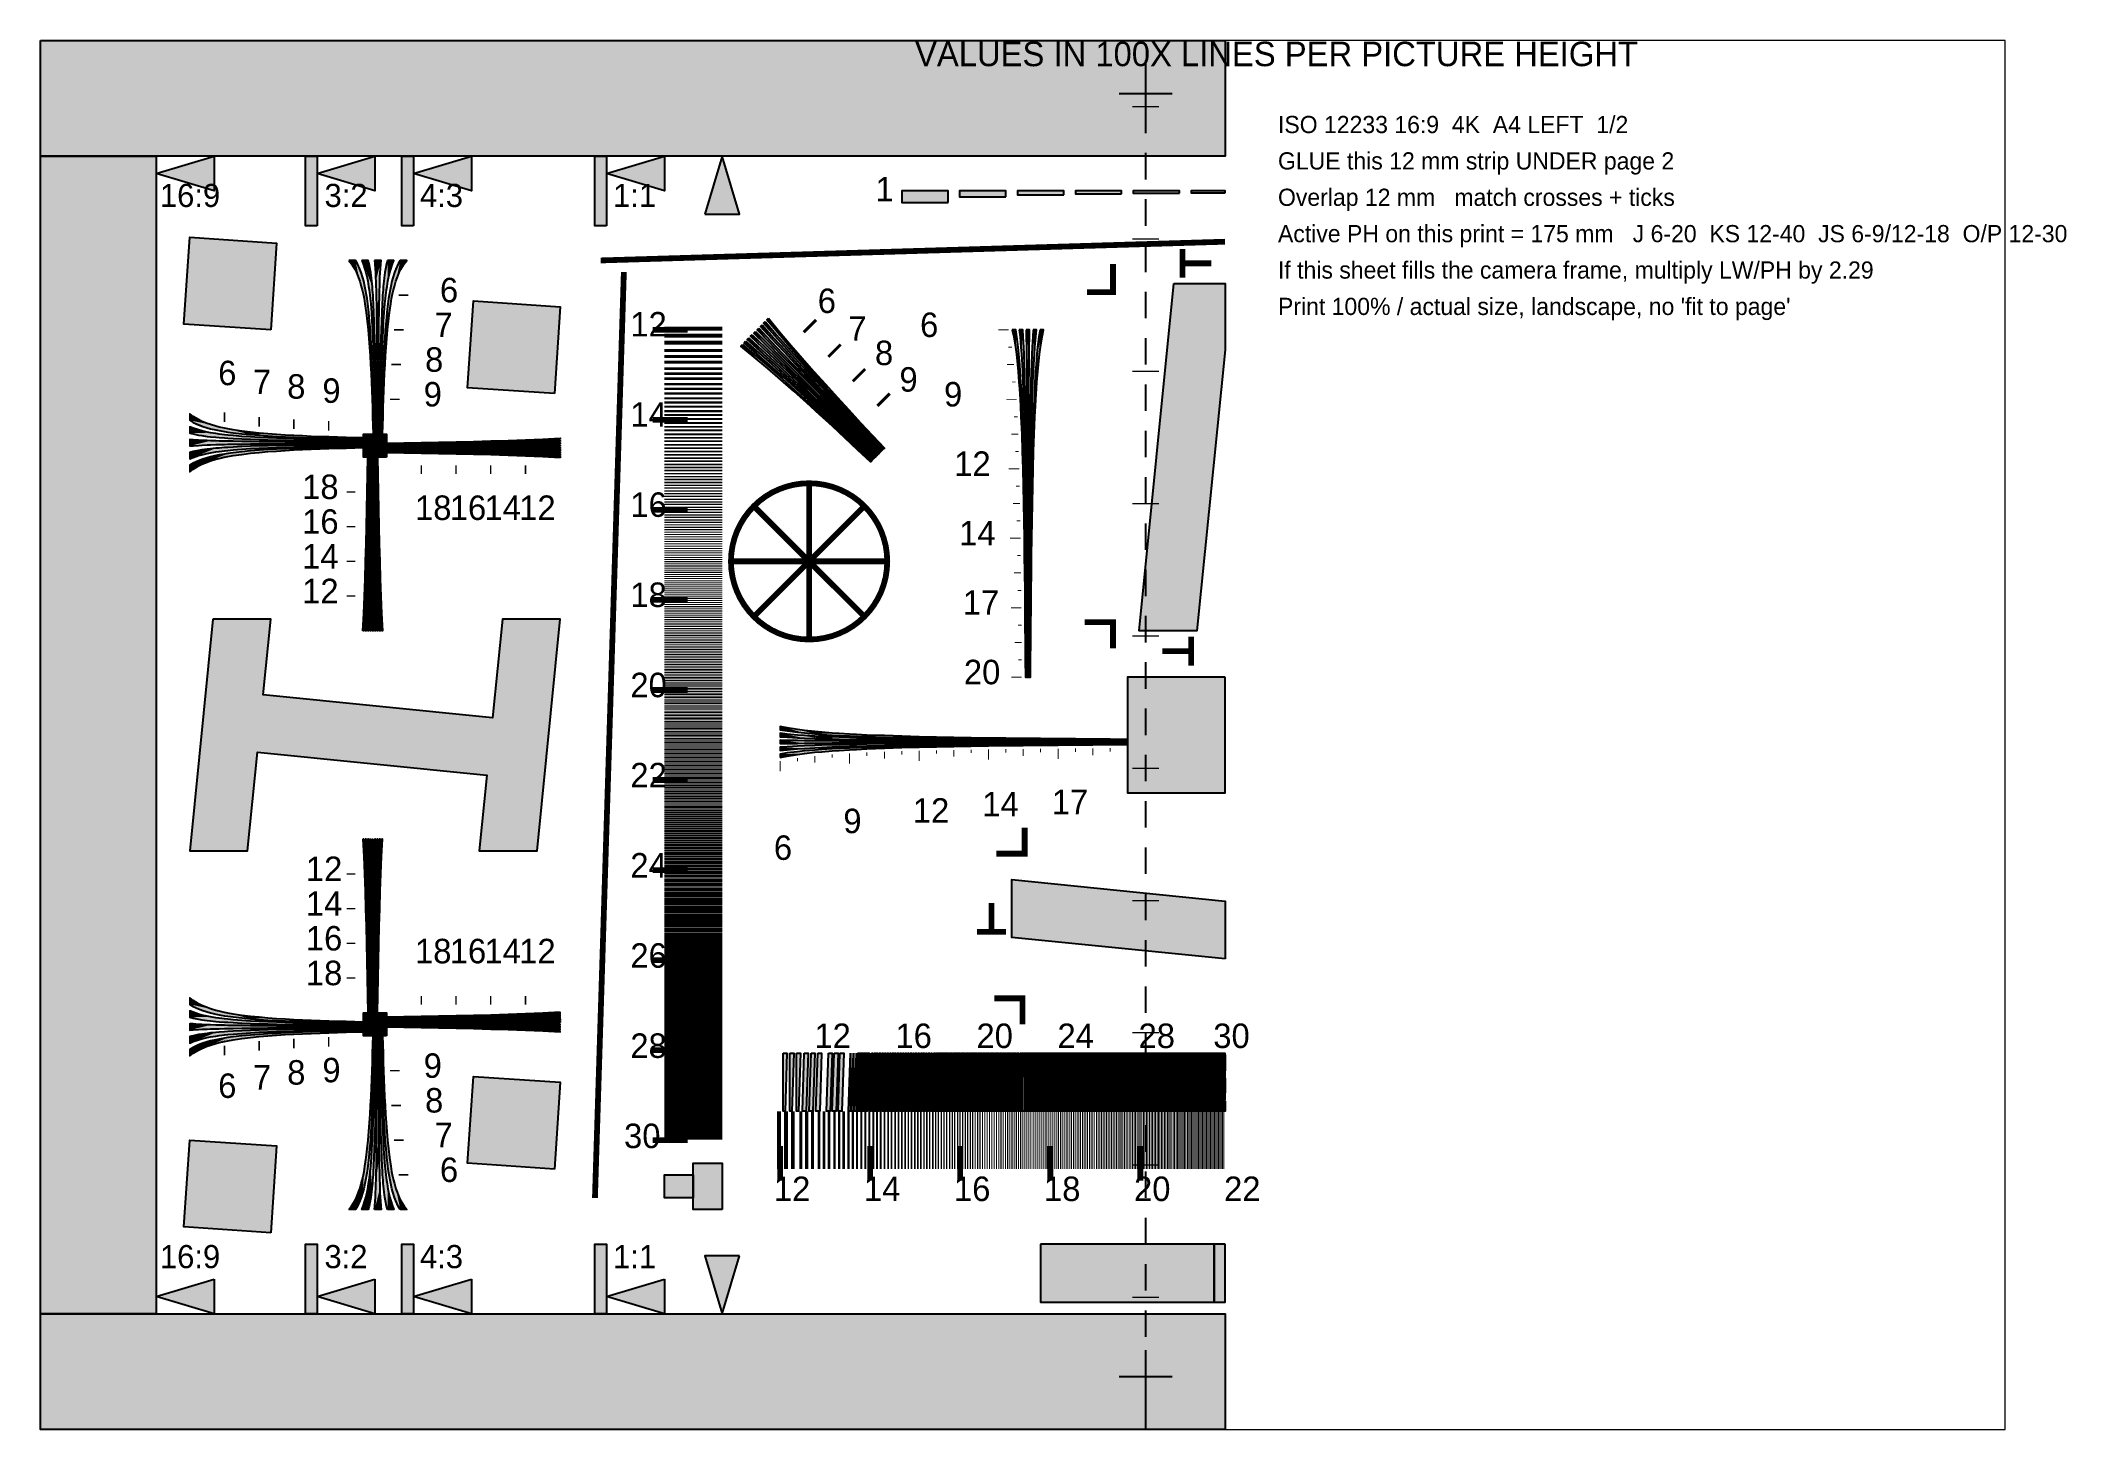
# Model space of a CAD drawing. Header units: millimetres. Extents: x 0 to 306, y 0 to 210.
import ezdxf

# ---------------------------------------------------------------- set-up
doc = ezdxf.new("R2010")
doc.units = ezdxf.units.MM
for name, color, linetype in [('CENTER', 7, 'Continuous'), ('FRAME', 7, 'Continuous'), ('GLUE', 1, 'Continuous'), ('LABELS', 7, 'Continuous'), ('NOTES', 7, 'Continuous'), ('PERIPHERY', 7, 'Continuous'), ('SFR', 7, 'Continuous')]:
    doc.layers.add(name, color=color, linetype=linetype)

msp = doc.modelspace()

# ---------------------------------------------------------------- texts
at = {"layer": 'LABELS', "color": 250}
for s, height, p in [('VALUES IN 100X LINES PER PICTURE HEIGHT', 3.7042, (132.2, 206.12)), ('16:9', 3.5, (18.05, 184.83)), ('3:2', 3.5, (42.93, 184.83)), ('4:3', 3.5, (57.36, 184.83)), ('1:1', 3.5, (86.55, 184.83)), ('1', 3.7, (126.21, 185.67)), ('6', 3.7, (60.38, 170.42)), ('6', 3.7, (117.49, 168.8)), ('7', 3.7, (59.56, 165.17)), ('12', 3.704, (89.16, 165.25)), ('6', 3.7, (132.96, 165.17)), ('7', 3.7, (122.12, 164.62)), ('8', 3.7, (58.13, 159.92)), ('8', 3.7, (126.14, 160.92)), ('6', 3.7, (26.86, 157.89)), ('7', 3.7, (32.11, 156.54)), ('8', 3.7, (37.29, 155.85)), ('9', 3.7, (129.84, 156.91)), ('9', 3.7, (42.61, 155.22)), ('9', 3.7, (57.92, 154.67)), ('9', 3.7, (136.58, 154.67)), ('14', 3.704, (89.16, 151.61)), ('12', 3.704, (138.12, 144.17)), ('18', 3.704, (39.55, 140.67)), ('18', 3.704, (56.61, 137.51)), ('16', 3.704, (61.86, 137.51)), ('14', 3.704, (67.11, 137.51)), ('12', 3.704, (72.36, 137.51)), ('16', 3.704, (89.16, 137.98)), ('16', 3.704, (39.55, 135.42)), ('14', 3.704, (138.87, 133.67)), ('14', 3.704, (39.55, 130.17)), ('12', 3.704, (39.55, 124.92)), ('18', 3.704, (89.16, 124.35)), ('17', 3.704, (139.41, 123.17)), ('20', 3.704, (139.58, 112.67)), ('20', 3.704, (89.16, 110.71)), ('22', 3.704, (89.16, 97.08)), ('12', 3.704, (131.86, 91.74)), ('14', 3.704, (142.36, 92.7)), ('17', 3.704, (152.86, 93.03)), ('9', 3.7, (121.36, 90.16)), ('6', 3.7, (110.86, 86.12)), ('12', 3.704, (40.11, 82.92)), ('24', 3.704, (89.16, 83.45)), ('14', 3.704, (40.11, 77.67)), ('16', 3.704, (40.11, 72.42)), ('18', 3.704, (56.61, 70.48)), ('16', 3.704, (61.86, 70.48)), ('14', 3.704, (67.11, 70.48)), ('12', 3.704, (72.36, 70.48)), ('26', 3.704, (89.16, 69.81)), ('18', 3.704, (40.11, 67.17)), ('12', 3.704, (116.98, 57.67)), ('16', 3.704, (129.23, 57.67)), ('20', 3.704, (141.48, 57.67)), ('24', 3.704, (153.73, 57.67)), ('28', 3.704, (165.98, 57.67)), ('30', 3.704, (177.28, 57.67)), ('28', 3.704, (89.16, 56.18)), ('8', 3.7, (37.29, 52.14)), ('9', 3.7, (42.61, 52.49)), ('9', 3.7, (57.92, 53.17)), ('6', 3.7, (26.86, 50.13)), ('7', 3.7, (32.11, 51.39)), ('8', 3.7, (58.13, 47.92)), ('7', 3.7, (59.56, 42.67)), ('30', 3.704, (88.21, 42.54)), ('6', 3.7, (60.38, 37.42)), ('12', 3.704, (110.86, 34.54)), ('14', 3.704, (124.47, 34.54)), ('16', 3.704, (138.08, 34.54)), ('18', 3.704, (151.69, 34.54)), ('20', 3.704, (165.3, 34.54)), ('22', 3.704, (178.91, 34.54)), ('16:9', 3.5, (18.05, 24.39)), ('3:2', 3.5, (42.92, 24.39)), ('4:3', 3.5, (57.36, 24.39)), ('1:1', 3.5, (86.55, 24.39))]:
    msp.add_text(s, height=height, dxfattribs=at).set_placement(p)
at = {"layer": 'NOTES', "color": 1}
for s, p in [('ISO 12233 16:9  4K  A4 LEFT  1/2', (187.06, 196)), ('GLUE this 12 mm strip UNDER page 2', (187.06, 190.5)), ('Overlap 12 mm   match crosses + ticks', (187.06, 185)), ('Active PH on this print = 175 mm   J 6-20  KS 12-40  JS 6-9/12-18  O/P 12-30', (187.06, 179.5)), ('If this sheet fills the camera frame, multiply LW/PH by 2.29', (187.06, 174)), ("Print 100% / actual size, landscape, no 'fit to page'", (187.06, 168.5))]:
    msp.add_text(s, height=2.6, dxfattribs=at).set_placement(p)

# ---------------------------------------------------------------- hatches: boundary and pattern name
at = {"layer": 'CENTER', "true_color": 0x000000}
h = msp.add_hatch(color=7, dxfattribs=at)
h.dxf.hatch_style = 1
h.paths.add_polyline_path([(137.18, 185.5), (137.18, 187.25), (130.18, 187.25), (130.18, 185.5), (137.18, 185.5)])
h = msp.add_hatch(color=7, dxfattribs=at)
h.dxf.hatch_style = 1
h.paths.add_polyline_path([(145.93, 186.37), (145.93, 187.25), (138.93, 187.25), (138.93, 186.37), (145.93, 186.37)])
h = msp.add_hatch(color=7, dxfattribs=at)
h.dxf.hatch_style = 1
h.paths.add_polyline_path([(154.68, 186.66), (154.68, 187.25), (147.68, 187.25), (147.68, 186.66), (154.68, 186.66)])
h = msp.add_hatch(color=7, dxfattribs=at)
h.dxf.hatch_style = 1
h.paths.add_polyline_path([(163.43, 186.81), (163.43, 187.25), (156.43, 187.25), (156.43, 186.81), (163.43, 186.81)])
h = msp.add_hatch(color=7, dxfattribs=at)
h.dxf.hatch_style = 1
h.paths.add_polyline_path([(172.18, 186.9), (172.18, 187.25), (165.18, 187.25), (165.18, 186.9), (172.18, 186.9)])
h = msp.add_hatch(color=7, dxfattribs=at)
h.dxf.hatch_style = 1
h.paths.add_polyline_path([(179.06, 186.96), (179.06, 187.25), (173.93, 187.25), (173.93, 186.96), (179.06, 186.96)])
h = msp.add_hatch(color=7, dxfattribs=at)
h.dxf.hatch_style = 1
h.paths.add_polyline_path([(146.9, 166.25), (147.11, 165.2), (147.37, 163.63), (147.51, 162.58), (147.69, 161), (147.79, 159.95), (147.91, 158.37), (147.99, 157.33), (148.08, 155.75), (148.14, 154.7), (148.21, 153.12), (148.32, 150.5), (148.4, 147.87), (148.47, 145.25), (148.53, 142.62), (148.59, 140), (148.63, 137.37), (148.67, 134.75), (148.7, 132.12), (148.74, 129.5), (148.77, 126.87), (148.79, 124.25), (148.81, 121.62), (148.83, 119), (148.85, 116.37), (148.87, 113.75), (148.95, 113.75), (148.94, 116.37), (148.93, 119), (148.91, 121.62), (148.89, 124.25), (148.88, 126.87), (148.85, 129.5), (148.83, 132.12), (148.8, 134.75), (148.77, 137.37), (148.74, 140), (148.7, 142.62), (148.65, 145.25), (148.59, 147.87), (148.53, 150.5), (148.44, 153.12), (148.39, 154.7), (148.34, 155.75), (148.27, 157.33), (148.21, 158.37), (148.11, 159.95), (148.04, 161), (147.9, 162.58), (147.79, 163.63), (147.59, 165.2), (147.42, 166.25), (146.9, 166.25), (146.9, 166.25)])
h = msp.add_hatch(color=7, dxfattribs=at)
h.dxf.hatch_style = 1
h.paths.add_polyline_path([(147.95, 166.25), (148.07, 165.2), (148.21, 163.63), (148.29, 162.58), (148.39, 161), (148.44, 159.95), (148.51, 158.37), (148.55, 157.33), (148.61, 155.75), (148.64, 154.7), (148.68, 153.12), (148.74, 150.5), (148.78, 147.87), (148.82, 145.25), (148.86, 142.62), (148.89, 140), (148.91, 137.37), (148.93, 134.75), (148.95, 132.12), (148.97, 129.5), (148.99, 126.87), (149, 124.25), (149.01, 121.62), (149.02, 119), (149.03, 116.37), (149.04, 113.75), (149.13, 113.75), (149.12, 116.37), (149.12, 119), (149.11, 121.62), (149.1, 124.25), (149.1, 126.87), (149.09, 129.5), (149.08, 132.12), (149.06, 134.75), (149.05, 137.37), (149.04, 140), (149.02, 142.62), (149, 145.25), (148.98, 147.87), (148.95, 150.5), (148.91, 153.12), (148.89, 154.7), (148.87, 155.75), (148.84, 157.33), (148.81, 158.37), (148.77, 159.95), (148.74, 161), (148.68, 162.58), (148.63, 163.63), (148.54, 165.2), (148.47, 166.25), (147.95, 166.25), (147.95, 166.25)])
h = msp.add_hatch(color=7, dxfattribs=at)
h.dxf.hatch_style = 1
h.paths.add_polyline_path([(149, 166.25), (149.02, 165.2), (149.05, 163.63), (149.07, 162.58), (149.09, 161), (149.1, 159.95), (149.11, 158.37), (149.12, 157.33), (149.13, 155.75), (149.14, 154.7), (149.15, 153.12), (149.16, 150.5), (149.17, 147.87), (149.17, 145.25), (149.18, 142.62), (149.19, 140), (149.19, 137.37), (149.2, 134.75), (149.2, 132.12), (149.2, 129.5), (149.21, 126.87), (149.21, 124.25), (149.21, 121.62), (149.21, 119), (149.22, 116.37), (149.22, 113.75), (149.31, 113.75), (149.31, 116.37), (149.31, 119), (149.31, 121.62), (149.31, 124.25), (149.32, 126.87), (149.32, 129.5), (149.32, 132.12), (149.33, 134.75), (149.33, 137.37), (149.34, 140), (149.34, 142.62), (149.35, 145.25), (149.36, 147.87), (149.37, 150.5), (149.38, 153.12), (149.39, 154.7), (149.39, 155.75), (149.4, 157.33), (149.41, 158.37), (149.43, 159.95), (149.44, 161), (149.46, 162.58), (149.47, 163.63), (149.5, 165.2), (149.52, 166.25), (149, 166.25), (149, 166.25)])
h = msp.add_hatch(color=7, dxfattribs=at)
h.dxf.hatch_style = 1
h.paths.add_polyline_path([(150.05, 166.25), (149.98, 165.2), (149.89, 163.63), (149.84, 162.58), (149.79, 161), (149.75, 159.95), (149.71, 158.37), (149.69, 157.33), (149.66, 155.75), (149.64, 154.7), (149.61, 153.12), (149.58, 150.5), (149.55, 147.87), (149.52, 145.25), (149.5, 142.62), (149.49, 140), (149.47, 137.37), (149.46, 134.75), (149.45, 132.12), (149.44, 129.5), (149.43, 126.87), (149.42, 124.25), (149.41, 121.62), (149.41, 119), (149.4, 116.37), (149.39, 113.75), (149.48, 113.75), (149.49, 116.37), (149.5, 119), (149.51, 121.62), (149.52, 124.25), (149.54, 126.87), (149.55, 129.5), (149.57, 132.12), (149.59, 134.75), (149.61, 137.37), (149.64, 140), (149.67, 142.62), (149.7, 145.25), (149.74, 147.87), (149.79, 150.5), (149.84, 153.12), (149.89, 154.7), (149.92, 155.75), (149.97, 157.33), (150.01, 158.37), (150.08, 159.95), (150.14, 161), (150.23, 162.58), (150.31, 163.63), (150.46, 165.2), (150.57, 166.25), (150.05, 166.25), (150.05, 166.25)])
h = msp.add_hatch(color=7, dxfattribs=at)
h.dxf.hatch_style = 1
h.paths.add_polyline_path([(151.1, 166.25), (150.93, 165.2), (150.73, 163.63), (150.62, 162.58), (150.49, 161), (150.41, 159.95), (150.31, 158.37), (150.25, 157.33), (150.18, 155.75), (150.14, 154.7), (150.08, 153.12), (150, 150.5), (149.93, 147.87), (149.87, 145.25), (149.83, 142.62), (149.79, 140), (149.75, 137.37), (149.72, 134.75), (149.69, 132.12), (149.67, 129.5), (149.65, 126.87), (149.63, 124.25), (149.61, 121.62), (149.59, 119), (149.58, 116.37), (149.57, 113.75), (149.66, 113.75), (149.67, 116.37), (149.69, 119), (149.71, 121.62), (149.73, 124.25), (149.76, 126.87), (149.79, 129.5), (149.82, 132.12), (149.85, 134.75), (149.89, 137.37), (149.94, 140), (149.99, 142.62), (150.05, 145.25), (150.12, 147.87), (150.21, 150.5), (150.31, 153.12), (150.39, 154.7), (150.44, 155.75), (150.54, 157.33), (150.61, 158.37), (150.74, 159.95), (150.84, 161), (151.01, 162.58), (151.15, 163.63), (151.41, 165.2), (151.62, 166.25), (151.1, 166.25), (151.1, 166.25)])
h = msp.add_hatch(color=7, dxfattribs=at)
h.dxf.hatch_style = 1
h.paths.add_polyline_path([(179.06, 113.75), (164.31, 113.75), (164.31, 96.25), (179.06, 96.25), (179.06, 113.75)])
h = msp.add_hatch(color=7, dxfattribs=at)
h.dxf.hatch_style = 1
h.paths.add_polyline_path([(111.81, 105.79), (112.86, 105.62), (114.43, 105.42), (115.48, 105.31), (117.06, 105.18), (118.11, 105.1), (119.68, 105), (120.73, 104.94), (122.31, 104.87), (123.36, 104.82), (124.93, 104.77), (127.56, 104.69), (130.18, 104.62), (132.81, 104.56), (135.43, 104.51), (138.06, 104.48), (140.68, 104.44), (143.31, 104.41), (145.93, 104.38), (148.56, 104.36), (151.18, 104.34), (153.81, 104.32), (156.43, 104.3), (159.06, 104.28), (161.68, 104.27), (164.31, 104.26), (164.31, 104.34), (161.68, 104.36), (159.06, 104.38), (156.43, 104.4), (153.81, 104.42), (151.18, 104.45), (148.56, 104.48), (145.93, 104.51), (143.31, 104.54), (140.68, 104.58), (138.06, 104.62), (135.43, 104.68), (132.81, 104.74), (130.18, 104.81), (127.56, 104.9), (124.93, 105), (123.36, 105.08), (122.31, 105.13), (120.73, 105.23), (119.68, 105.3), (118.11, 105.43), (117.06, 105.53), (115.48, 105.7), (114.43, 105.84), (112.86, 106.1), (111.81, 106.31), (111.81, 105.79), (111.81, 105.79)])
h = msp.add_hatch(color=7, dxfattribs=at)
h.dxf.hatch_style = 1
h.paths.add_polyline_path([(111.81, 104.74), (112.86, 104.67), (114.43, 104.58), (115.48, 104.53), (117.06, 104.47), (118.11, 104.44), (119.68, 104.4), (120.73, 104.38), (122.31, 104.34), (123.36, 104.33), (124.93, 104.3), (127.56, 104.27), (130.18, 104.24), (132.81, 104.21), (135.43, 104.19), (138.06, 104.18), (140.68, 104.16), (143.31, 104.15), (145.93, 104.14), (148.56, 104.13), (151.18, 104.12), (153.81, 104.11), (156.43, 104.1), (159.06, 104.09), (161.68, 104.09), (164.31, 104.08), (164.31, 104.17), (161.68, 104.18), (159.06, 104.19), (156.43, 104.2), (153.81, 104.21), (151.18, 104.23), (148.56, 104.24), (145.93, 104.26), (143.31, 104.28), (140.68, 104.3), (138.06, 104.33), (135.43, 104.35), (132.81, 104.39), (130.18, 104.43), (127.56, 104.47), (124.93, 104.53), (123.36, 104.57), (122.31, 104.61), (120.73, 104.66), (119.68, 104.7), (118.11, 104.77), (117.06, 104.82), (115.48, 104.92), (114.43, 105), (112.86, 105.14), (111.81, 105.26), (111.81, 104.74), (111.81, 104.74)])
h = msp.add_hatch(color=7, dxfattribs=at)
h.dxf.hatch_style = 1
h.paths.add_polyline_path([(111.81, 103.69), (112.86, 103.71), (114.43, 103.74), (115.48, 103.76), (117.06, 103.77), (118.11, 103.79), (119.68, 103.8), (120.73, 103.81), (122.31, 103.82), (123.36, 103.82), (124.93, 103.83), (127.56, 103.85), (130.18, 103.86), (132.81, 103.86), (135.43, 103.87), (138.06, 103.87), (140.68, 103.88), (143.31, 103.88), (145.93, 103.89), (148.56, 103.89), (151.18, 103.9), (153.81, 103.9), (156.43, 103.9), (159.06, 103.9), (161.68, 103.91), (164.31, 103.91), (164.31, 103.99), (161.68, 103.99), (159.06, 104), (156.43, 104), (153.81, 104), (151.18, 104.01), (148.56, 104.01), (145.93, 104.01), (143.31, 104.02), (140.68, 104.02), (138.06, 104.03), (135.43, 104.03), (132.81, 104.04), (130.18, 104.04), (127.56, 104.06), (124.93, 104.07), (123.36, 104.08), (122.31, 104.08), (120.73, 104.09), (119.68, 104.1), (118.11, 104.12), (117.06, 104.13), (115.48, 104.14), (114.43, 104.16), (112.86, 104.19), (111.81, 104.21), (111.81, 103.69), (111.81, 103.69)])
h = msp.add_hatch(color=7, dxfattribs=at)
h.dxf.hatch_style = 1
h.paths.add_polyline_path([(111.81, 102.64), (112.86, 102.76), (114.43, 102.9), (115.48, 102.98), (117.06, 103.08), (118.11, 103.13), (119.68, 103.2), (120.73, 103.24), (122.31, 103.29), (123.36, 103.33), (124.93, 103.37), (127.56, 103.42), (130.18, 103.47), (132.81, 103.51), (135.43, 103.55), (138.06, 103.57), (140.68, 103.6), (143.31, 103.62), (145.93, 103.64), (148.56, 103.66), (151.18, 103.67), (153.81, 103.69), (156.43, 103.7), (159.06, 103.71), (161.68, 103.72), (164.31, 103.73), (164.31, 103.82), (161.68, 103.81), (159.06, 103.81), (156.43, 103.8), (153.81, 103.79), (151.18, 103.78), (148.56, 103.77), (145.93, 103.76), (143.31, 103.75), (140.68, 103.74), (138.06, 103.72), (135.43, 103.71), (132.81, 103.69), (130.18, 103.66), (127.56, 103.64), (124.93, 103.6), (123.36, 103.57), (122.31, 103.56), (120.73, 103.52), (119.68, 103.5), (118.11, 103.46), (117.06, 103.42), (115.48, 103.37), (114.43, 103.32), (112.86, 103.23), (111.81, 103.16), (111.81, 102.64), (111.81, 102.64)])
h = msp.add_hatch(color=7, dxfattribs=at)
h.dxf.hatch_style = 1
h.paths.add_polyline_path([(111.81, 101.59), (112.86, 101.8), (114.43, 102.06), (115.48, 102.2), (117.06, 102.38), (118.11, 102.47), (119.68, 102.6), (120.73, 102.67), (122.31, 102.77), (123.36, 102.82), (124.93, 102.9), (127.56, 103), (130.18, 103.09), (132.81, 103.16), (135.43, 103.22), (138.06, 103.28), (140.68, 103.32), (143.31, 103.36), (145.93, 103.39), (148.56, 103.42), (151.18, 103.45), (153.81, 103.48), (156.43, 103.5), (159.06, 103.52), (161.68, 103.54), (164.31, 103.56), (164.31, 103.64), (161.68, 103.63), (159.06, 103.62), (156.43, 103.6), (153.81, 103.58), (151.18, 103.56), (148.56, 103.54), (145.93, 103.52), (143.31, 103.49), (140.68, 103.46), (138.06, 103.42), (135.43, 103.39), (132.81, 103.34), (130.18, 103.28), (127.56, 103.21), (124.93, 103.13), (123.36, 103.08), (122.31, 103.03), (120.73, 102.96), (119.68, 102.9), (118.11, 102.8), (117.06, 102.72), (115.48, 102.59), (114.43, 102.48), (112.86, 102.28), (111.81, 102.11), (111.81, 101.59)])
at = {"layer": 'FRAME', "true_color": 0x000000}
h = msp.add_hatch(color=7, dxfattribs=at)
h.dxf.hatch_style = 1
h.paths.add_polyline_path([(0, 210), (179.06, 210), (179.06, 192.5), (0, 192.5), (0, 210)])
h = msp.add_hatch(color=7, dxfattribs=at)
h.dxf.hatch_style = 1
h.paths.add_polyline_path([(0, 192.5), (17.5, 192.5), (17.5, 17.5), (0, 17.5), (0, 192.5)])
h = msp.add_hatch(color=7, dxfattribs=at)
h.dxf.hatch_style = 1
h.paths.add_polyline_path([(26.25, 192.5), (26.25, 187.25), (17.5, 189.87), (26.25, 192.5)])
h = msp.add_hatch(color=7, dxfattribs=at)
h.dxf.hatch_style = 1
h.paths.add_polyline_path([(41.81, 182), (40.06, 182), (40.06, 192.5), (41.81, 192.5), (41.81, 182)])
h = msp.add_hatch(color=7, dxfattribs=at)
h.dxf.hatch_style = 1
h.paths.add_polyline_path([(50.56, 192.5), (50.56, 187.25), (41.81, 189.87), (50.56, 192.5)])
h = msp.add_hatch(color=7, dxfattribs=at)
h.dxf.hatch_style = 1
h.paths.add_polyline_path([(56.39, 182), (54.64, 182), (54.64, 192.5), (56.39, 192.5), (56.39, 182)])
h = msp.add_hatch(color=7, dxfattribs=at)
h.dxf.hatch_style = 1
h.paths.add_polyline_path([(65.14, 192.5), (65.14, 187.25), (56.39, 189.87), (65.14, 192.5)])
h = msp.add_hatch(color=7, dxfattribs=at)
h.dxf.hatch_style = 1
h.paths.add_polyline_path([(85.56, 182), (83.81, 182), (83.81, 192.5), (85.56, 192.5), (85.56, 182)])
h = msp.add_hatch(color=7, dxfattribs=at)
h.dxf.hatch_style = 1
h.paths.add_polyline_path([(94.31, 192.5), (94.31, 187.25), (85.56, 189.87), (94.31, 192.5)])
h = msp.add_hatch(color=7, dxfattribs=at)
h.dxf.hatch_style = 1
h.paths.add_polyline_path([(100.43, 183.75), (105.68, 183.75), (103.06, 192.5), (100.43, 183.75)])
h = msp.add_hatch(color=7, dxfattribs=at)
h.dxf.hatch_style = 1
h.paths.add_polyline_path([(103.06, 33.25), (98.68, 33.25), (98.68, 40.25), (103.06, 40.25), (103.06, 33.25)])
h = msp.add_hatch(color=7, dxfattribs=at)
h.dxf.hatch_style = 1
h.paths.add_polyline_path([(98.68, 35), (94.31, 35), (94.31, 38.5), (98.68, 38.5), (98.68, 35)])
h = msp.add_hatch(color=7, dxfattribs=at)
h.dxf.hatch_style = 1
h.paths.add_polyline_path([(41.81, 17.5), (40.06, 17.5), (40.06, 28), (41.81, 28), (41.81, 17.5)])
h = msp.add_hatch(color=7, dxfattribs=at)
h.dxf.hatch_style = 1
h.paths.add_polyline_path([(56.39, 17.5), (54.64, 17.5), (54.64, 28), (56.39, 28), (56.39, 17.5)])
h = msp.add_hatch(color=7, dxfattribs=at)
h.dxf.hatch_style = 1
h.paths.add_polyline_path([(85.56, 17.5), (83.81, 17.5), (83.81, 28), (85.56, 28), (85.56, 17.5)])
h = msp.add_hatch(color=7, dxfattribs=at)
h.dxf.hatch_style = 1
h.paths.add_polyline_path([(105.68, 26.25), (100.43, 26.25), (103.06, 17.5), (105.68, 26.25)])
h = msp.add_hatch(color=7, dxfattribs=at)
h.dxf.hatch_style = 1
h.paths.add_polyline_path([(26.25, 22.75), (26.25, 17.5), (17.5, 20.13), (26.25, 22.75)])
h = msp.add_hatch(color=7, dxfattribs=at)
h.dxf.hatch_style = 1
h.paths.add_polyline_path([(50.56, 22.75), (50.56, 17.5), (41.81, 20.12), (50.56, 22.75)])
h = msp.add_hatch(color=7, dxfattribs=at)
h.dxf.hatch_style = 1
h.paths.add_polyline_path([(65.14, 22.75), (65.14, 17.5), (56.39, 20.12), (65.14, 22.75)])
h = msp.add_hatch(color=7, dxfattribs=at)
h.dxf.hatch_style = 1
h.paths.add_polyline_path([(94.31, 22.75), (94.31, 17.5), (85.56, 20.12), (94.31, 22.75)])
h = msp.add_hatch(color=7, dxfattribs=at)
h.dxf.hatch_style = 1
h.paths.add_polyline_path([(0, 17.5), (179.06, 17.5), (179.06, 0), (0, 0), (0, 17.5)])
at = {"layer": 'PERIPHERY', "true_color": 0x000000}
h = msp.add_hatch(color=7, dxfattribs=at)
h.dxf.hatch_style = 1
h.paths.add_polyline_path([(46.61, 176.75), (47.01, 176.23), (47.49, 175.44), (47.75, 174.91), (48.07, 174.13), (48.26, 173.6), (48.49, 172.81), (48.63, 172.29), (48.8, 171.5), (48.9, 170.98), (49.04, 170.19), (49.24, 168.88), (49.4, 167.56), (49.53, 166.25), (49.64, 164.94), (49.74, 163.63), (49.82, 162.31), (49.89, 161), (49.96, 159.69), (50.02, 158.37), (50.07, 157.06), (50.11, 155.75), (50.16, 154.44), (50.19, 153.12), (50.23, 151.81), (50.26, 150.5), (50.42, 150.5), (50.4, 151.81), (50.37, 153.12), (50.34, 154.44), (50.31, 155.75), (50.27, 157.06), (50.23, 158.37), (50.19, 159.69), (50.14, 161), (50.08, 162.31), (50.02, 163.63), (49.94, 164.94), (49.86, 166.25), (49.75, 167.56), (49.63, 168.88), (49.48, 170.19), (49.37, 170.98), (49.29, 171.5), (49.15, 172.29), (49.04, 172.81), (48.86, 173.6), (48.72, 174.13), (48.47, 174.91), (48.27, 175.44), (47.9, 176.23), (47.59, 176.75), (46.61, 176.75)])
h = msp.add_hatch(color=7, dxfattribs=at)
h.dxf.hatch_style = 1
h.paths.add_polyline_path([(48.56, 176.75), (48.78, 176.23), (49.04, 175.44), (49.19, 174.91), (49.37, 174.13), (49.47, 173.6), (49.6, 172.81), (49.68, 172.29), (49.77, 171.5), (49.83, 170.98), (49.91, 170.19), (50.02, 168.88), (50.1, 167.56), (50.18, 166.25), (50.24, 164.94), (50.29, 163.63), (50.34, 162.31), (50.38, 161), (50.42, 159.69), (50.45, 158.37), (50.48, 157.06), (50.5, 155.75), (50.53, 154.44), (50.55, 153.12), (50.57, 151.81), (50.59, 150.5), (50.75, 150.5), (50.74, 151.81), (50.72, 153.12), (50.71, 154.44), (50.7, 155.75), (50.68, 157.06), (50.66, 158.37), (50.64, 159.69), (50.62, 161), (50.6, 162.31), (50.57, 163.63), (50.54, 164.94), (50.5, 166.25), (50.46, 167.56), (50.41, 168.88), (50.34, 170.19), (50.29, 170.98), (50.26, 171.5), (50.2, 172.29), (50.16, 172.81), (50.08, 173.6), (50.02, 174.13), (49.91, 174.91), (49.82, 175.44), (49.66, 176.23), (49.53, 176.75), (48.56, 176.75), (48.56, 176.75)])
h = msp.add_hatch(color=7, dxfattribs=at)
h.dxf.hatch_style = 1
h.paths.add_polyline_path([(50.5, 176.75), (50.55, 176.23), (50.6, 175.44), (50.63, 174.91), (50.66, 174.13), (50.69, 173.6), (50.71, 172.81), (50.73, 172.29), (50.75, 171.5), (50.76, 170.98), (50.77, 170.19), (50.79, 168.88), (50.81, 167.56), (50.83, 166.25), (50.84, 164.94), (50.85, 163.63), (50.86, 162.31), (50.87, 161), (50.87, 159.69), (50.88, 158.37), (50.89, 157.06), (50.89, 155.75), (50.9, 154.44), (50.9, 153.12), (50.91, 151.81), (50.91, 150.5), (51.07, 150.5), (51.07, 151.81), (51.08, 153.12), (51.08, 154.44), (51.09, 155.75), (51.09, 157.06), (51.1, 158.37), (51.11, 159.69), (51.11, 161), (51.12, 162.31), (51.13, 163.63), (51.14, 164.94), (51.15, 166.25), (51.16, 167.56), (51.18, 168.88), (51.2, 170.19), (51.22, 170.98), (51.23, 171.5), (51.25, 172.29), (51.27, 172.81), (51.29, 173.6), (51.31, 174.13), (51.35, 174.91), (51.38, 175.44), (51.43, 176.23), (51.47, 176.75), (50.5, 176.75)])
h = msp.add_hatch(color=7, dxfattribs=at)
h.dxf.hatch_style = 1
h.paths.add_polyline_path([(52.45, 176.75), (52.32, 176.23), (52.16, 175.44), (52.07, 174.91), (51.96, 174.13), (51.9, 173.6), (51.82, 172.81), (51.78, 172.29), (51.72, 171.5), (51.68, 170.98), (51.63, 170.19), (51.57, 168.88), (51.52, 167.56), (51.47, 166.25), (51.44, 164.94), (51.41, 163.63), (51.38, 162.31), (51.35, 161), (51.33, 159.69), (51.31, 158.37), (51.29, 157.06), (51.28, 155.75), (51.27, 154.44), (51.26, 153.12), (51.24, 151.81), (51.23, 150.5), (51.39, 150.5), (51.41, 151.81), (51.43, 153.12), (51.45, 154.44), (51.47, 155.75), (51.5, 157.06), (51.53, 158.37), (51.56, 159.69), (51.6, 161), (51.63, 162.31), (51.68, 163.63), (51.74, 164.94), (51.8, 166.25), (51.87, 167.56), (51.96, 168.88), (52.07, 170.19), (52.15, 170.98), (52.2, 171.5), (52.3, 172.29), (52.38, 172.81), (52.51, 173.6), (52.61, 174.13), (52.79, 174.91), (52.93, 175.44), (53.2, 176.23), (53.42, 176.75), (52.45, 176.75), (52.45, 176.75)])
h = msp.add_hatch(color=7, dxfattribs=at)
h.dxf.hatch_style = 1
h.paths.add_polyline_path([(54.39, 176.75), (54.08, 176.23), (53.71, 175.44), (53.51, 174.91), (53.26, 174.13), (53.12, 173.6), (52.93, 172.81), (52.83, 172.29), (52.69, 171.5), (52.61, 170.98), (52.5, 170.19), (52.35, 168.88), (52.23, 167.56), (52.12, 166.25), (52.03, 164.94), (51.96, 163.63), (51.9, 162.31), (51.84, 161), (51.79, 159.69), (51.75, 158.37), (51.7, 157.06), (51.67, 155.75), (51.63, 154.44), (51.61, 153.12), (51.58, 151.81), (51.56, 150.5), (51.72, 150.5), (51.75, 151.81), (51.79, 153.12), (51.82, 154.44), (51.86, 155.75), (51.91, 157.06), (51.96, 158.37), (52.02, 159.69), (52.08, 161), (52.16, 162.31), (52.24, 163.63), (52.33, 164.94), (52.45, 166.25), (52.58, 167.56), (52.74, 168.88), (52.93, 170.19), (53.07, 170.98), (53.18, 171.5), (53.35, 172.29), (53.49, 172.81), (53.73, 173.6), (53.91, 174.13), (54.23, 174.91), (54.49, 175.44), (54.96, 176.23), (55.36, 176.75), (54.39, 176.75), (54.39, 176.75)])
h = msp.add_hatch(color=7, dxfattribs=at)
h.dxf.hatch_style = 1
h.paths.add_polyline_path([(107.58, 165.52), (109.47, 163.7), (111.36, 161.87), (113.24, 160.04), (115.11, 158.21), (116.99, 156.37), (118.86, 154.52), (120.73, 152.69), (122.6, 150.84), (124.46, 148.99), (126.33, 147.15), (126.21, 147.03), (124.33, 148.86), (122.46, 150.7), (120.58, 152.54), (118.7, 154.37), (116.82, 156.2), (114.94, 158.03), (113.05, 159.85), (111.15, 161.67), (109.25, 163.48), (107.34, 165.28), (107.58, 165.52)])
h = msp.add_hatch(color=7, dxfattribs=at)
h.dxf.hatch_style = 1
h.paths.add_polyline_path([(108.08, 166.02), (109.92, 164.15), (111.77, 162.29), (113.61, 160.42), (115.46, 158.56), (117.31, 156.7), (119.16, 154.83), (121.02, 152.98), (122.87, 151.12), (124.73, 149.26), (126.58, 147.4), (126.45, 147.27), (124.59, 149.12), (122.73, 150.98), (120.87, 152.83), (119.01, 154.68), (117.15, 156.53), (115.29, 158.38), (113.43, 160.23), (111.56, 162.08), (109.7, 163.93), (107.83, 165.77), (108.08, 166.02)])
h = msp.add_hatch(color=7, dxfattribs=at)
h.dxf.hatch_style = 1
h.paths.add_polyline_path([(108.57, 166.51), (110.37, 164.6), (112.18, 162.7), (114, 160.8), (115.82, 158.91), (117.65, 157.03), (119.47, 155.14), (121.31, 153.27), (123.15, 151.39), (124.99, 149.52), (126.82, 147.64), (126.7, 147.52), (124.86, 149.39), (123.01, 151.25), (121.16, 153.12), (119.32, 154.99), (117.48, 156.86), (115.64, 158.74), (113.81, 160.61), (111.98, 162.49), (110.15, 164.38), (108.33, 166.27), (108.57, 166.51)])
h = msp.add_hatch(color=7, dxfattribs=at)
h.dxf.hatch_style = 1
h.paths.add_polyline_path([(109.07, 167.01), (110.82, 165.05), (112.59, 163.11), (114.38, 161.18), (116.18, 159.27), (117.98, 157.36), (119.78, 155.45), (121.6, 153.56), (123.42, 151.67), (125.25, 149.78), (127.07, 147.89), (126.95, 147.77), (125.12, 149.65), (123.29, 151.53), (121.45, 153.41), (119.63, 155.3), (117.81, 157.19), (116, 159.09), (114.19, 161), (112.39, 162.91), (110.59, 164.83), (108.82, 166.76), (109.07, 167.01)])
h = msp.add_hatch(color=7, dxfattribs=at)
h.dxf.hatch_style = 1
h.paths.add_polyline_path([(109.56, 167.5), (111.27, 165.5), (113.01, 163.53), (114.76, 161.56), (116.53, 159.62), (118.3, 157.69), (120.09, 155.76), (121.89, 153.85), (123.69, 151.94), (125.51, 150.04), (127.32, 148.14), (127.2, 148.02), (125.38, 149.91), (123.56, 151.8), (121.74, 153.7), (119.94, 155.61), (118.14, 157.53), (116.35, 159.44), (114.57, 161.37), (112.8, 163.32), (111.05, 165.28), (109.31, 167.26), (109.56, 167.5)])
h = msp.add_hatch(color=7, dxfattribs=at)
h.dxf.hatch_style = 1
h.paths.add_polyline_path([(110.06, 168), (111.72, 165.95), (113.42, 163.93), (115.14, 161.95), (116.88, 159.98), (118.64, 158.02), (120.4, 156.07), (122.18, 154.14), (123.97, 152.22), (125.77, 150.3), (127.57, 148.39), (127.44, 148.26), (125.64, 150.17), (123.84, 152.08), (122.04, 153.99), (120.25, 155.92), (118.47, 157.85), (116.7, 159.8), (114.95, 161.76), (113.21, 163.73), (111.5, 165.73), (109.81, 167.75), (110.06, 168)])
h = msp.add_hatch(color=7, dxfattribs=at)
h.dxf.hatch_style = 1
h.paths.add_polyline_path([(106.1, 164.04), (108.12, 162.35), (110.12, 160.64), (112.09, 158.9), (114.05, 157.15), (116, 155.38), (117.93, 153.6), (119.86, 151.81), (121.77, 150.01), (123.68, 148.21), (125.59, 146.41), (125.46, 146.28), (123.55, 148.08), (121.63, 149.88), (119.71, 151.67), (117.77, 153.44), (115.83, 155.21), (113.88, 156.97), (111.9, 158.71), (109.92, 160.43), (107.9, 162.13), (105.85, 163.79), (106.1, 164.04)])
h = msp.add_hatch(color=7, dxfattribs=at)
h.dxf.hatch_style = 1
h.paths.add_polyline_path([(106.59, 164.53), (108.57, 162.8), (110.53, 161.05), (112.48, 159.28), (114.41, 157.5), (116.33, 155.71), (118.24, 153.91), (120.15, 152.11), (122.05, 150.29), (123.94, 148.47), (125.83, 146.65), (125.71, 146.53), (123.81, 148.34), (121.91, 150.16), (120, 151.96), (118.08, 153.75), (116.16, 155.55), (114.23, 157.32), (112.29, 159.09), (110.32, 160.84), (108.35, 162.58), (106.35, 164.29), (106.59, 164.53)])
h = msp.add_hatch(color=7, dxfattribs=at)
h.dxf.hatch_style = 1
h.paths.add_polyline_path([(107.09, 165.03), (109.02, 163.25), (110.94, 161.46), (112.85, 159.66), (114.76, 157.85), (116.66, 156.04), (118.55, 154.21), (120.44, 152.4), (122.32, 150.56), (124.2, 148.73), (126.08, 146.9), (125.96, 146.78), (124.07, 148.6), (122.18, 150.43), (120.29, 152.25), (118.39, 154.06), (116.49, 155.87), (114.58, 157.67), (112.67, 159.47), (110.74, 161.26), (108.8, 163.02), (106.84, 164.78), (107.09, 165.03)])
h = msp.add_hatch(color=7, dxfattribs=at)
h.dxf.hatch_style = 1
h.paths.add_polyline_path([(22.56, 152.58), (23.08, 152.27), (23.87, 151.9), (24.4, 151.71), (25.18, 151.45), (25.71, 151.31), (26.5, 151.13), (27.02, 151.02), (27.81, 150.88), (28.33, 150.8), (29.12, 150.69), (30.43, 150.54), (31.75, 150.42), (33.06, 150.31), (34.37, 150.23), (35.68, 150.15), (37, 150.09), (38.31, 150.03), (39.62, 149.98), (40.93, 149.94), (42.25, 149.9), (43.56, 149.86), (44.87, 149.83), (46.18, 149.8), (47.5, 149.78), (48.81, 149.75), (48.81, 149.91), (47.5, 149.95), (46.18, 149.98), (44.87, 150.01), (43.56, 150.06), (42.25, 150.1), (40.93, 150.15), (39.62, 150.21), (38.31, 150.28), (37, 150.35), (35.68, 150.43), (34.37, 150.53), (33.06, 150.64), (31.75, 150.77), (30.43, 150.93), (29.12, 151.13), (28.33, 151.27), (27.81, 151.37), (27.02, 151.55), (26.5, 151.68), (25.71, 151.92), (25.18, 152.1), (24.4, 152.42), (23.87, 152.68), (23.08, 153.16), (22.56, 153.56), (22.56, 152.58), (22.56, 152.58)])
h = msp.add_hatch(color=7, dxfattribs=at)
h.dxf.hatch_style = 1
h.paths.add_polyline_path([(22.56, 150.64), (23.08, 150.51), (23.87, 150.35), (24.4, 150.26), (25.18, 150.15), (25.71, 150.1), (26.5, 150.01), (27.02, 149.97), (27.81, 149.91), (28.33, 149.88), (29.12, 149.83), (30.43, 149.77), (31.75, 149.71), (33.06, 149.67), (34.37, 149.63), (35.68, 149.6), (37, 149.57), (38.31, 149.55), (39.62, 149.53), (40.93, 149.51), (42.25, 149.49), (43.56, 149.47), (44.87, 149.46), (46.18, 149.45), (47.5, 149.43), (48.81, 149.42), (48.81, 149.59), (47.5, 149.6), (46.18, 149.62), (44.87, 149.64), (43.56, 149.67), (42.25, 149.69), (40.93, 149.72), (39.62, 149.76), (38.31, 149.79), (37, 149.83), (35.68, 149.88), (34.37, 149.93), (33.06, 149.99), (31.75, 150.07), (30.43, 150.15), (29.12, 150.26), (28.33, 150.34), (27.81, 150.4), (27.02, 150.49), (26.5, 150.57), (25.71, 150.7), (25.18, 150.8), (24.4, 150.98), (23.87, 151.13), (23.08, 151.39), (22.56, 151.61), (22.56, 150.64), (22.56, 150.64)])
h = msp.add_hatch(color=7, dxfattribs=at)
h.dxf.hatch_style = 1
h.paths.add_polyline_path([(52.31, 147), (48.81, 147), (48.81, 150.5), (52.31, 150.5), (52.31, 147)])
h = msp.add_hatch(color=7, dxfattribs=at)
h.dxf.hatch_style = 1
h.paths.add_polyline_path([(22.56, 148.7), (23.08, 148.74), (23.87, 148.79), (24.4, 148.82), (25.18, 148.86), (25.71, 148.88), (26.5, 148.91), (27.02, 148.92), (27.81, 148.94), (28.33, 148.95), (29.12, 148.97), (30.43, 148.99), (31.75, 149.01), (33.06, 149.02), (34.37, 149.03), (35.68, 149.04), (37, 149.05), (38.31, 149.06), (39.62, 149.07), (40.93, 149.08), (42.25, 149.08), (43.56, 149.08), (44.87, 149.09), (46.18, 149.09), (47.5, 149.1), (48.81, 149.1), (48.81, 149.26), (47.5, 149.26), (46.18, 149.27), (44.87, 149.27), (43.56, 149.28), (42.25, 149.28), (40.93, 149.29), (39.62, 149.3), (38.31, 149.3), (37, 149.31), (35.68, 149.32), (34.37, 149.33), (33.06, 149.34), (31.75, 149.36), (30.43, 149.38), (29.12, 149.4), (28.33, 149.42), (27.81, 149.42), (27.02, 149.44), (26.5, 149.46), (25.71, 149.49), (25.18, 149.51), (24.4, 149.54), (23.87, 149.57), (23.08, 149.62), (22.56, 149.67), (22.56, 148.7), (22.56, 148.7)])
h = msp.add_hatch(color=7, dxfattribs=at)
h.dxf.hatch_style = 1
h.paths.add_polyline_path([(22.56, 146.75), (23.08, 146.97), (23.87, 147.24), (24.4, 147.38), (25.18, 147.56), (25.71, 147.67), (26.5, 147.79), (27.02, 147.87), (27.81, 147.97), (28.33, 148.02), (29.12, 148.1), (30.43, 148.21), (31.75, 148.3), (33.06, 148.37), (34.37, 148.43), (35.68, 148.49), (37, 148.54), (38.31, 148.57), (39.62, 148.61), (40.93, 148.64), (42.25, 148.67), (43.56, 148.7), (44.87, 148.72), (46.18, 148.74), (47.5, 148.76), (48.81, 148.78), (48.81, 148.94), (47.5, 148.93), (46.18, 148.91), (44.87, 148.91), (43.56, 148.89), (42.25, 148.88), (40.93, 148.86), (39.62, 148.84), (38.31, 148.82), (37, 148.79), (35.68, 148.76), (34.37, 148.73), (33.06, 148.7), (31.75, 148.65), (30.43, 148.6), (29.12, 148.54), (28.33, 148.49), (27.81, 148.45), (27.02, 148.39), (26.5, 148.35), (25.71, 148.27), (25.18, 148.21), (24.4, 148.1), (23.87, 148.02), (23.08, 147.85), (22.56, 147.72), (22.56, 146.75), (22.56, 146.75)])
h = msp.add_hatch(color=7, dxfattribs=at)
h.dxf.hatch_style = 1
h.paths.add_polyline_path([(22.56, 144.81), (23.08, 145.21), (23.87, 145.68), (24.4, 145.94), (25.18, 146.27), (25.71, 146.45), (26.5, 146.68), (27.02, 146.82), (27.81, 146.99), (28.33, 147.1), (29.12, 147.24), (30.43, 147.43), (31.75, 147.59), (33.06, 147.72), (34.37, 147.84), (35.68, 147.93), (37, 148.01), (38.31, 148.09), (39.62, 148.15), (40.93, 148.21), (42.25, 148.26), (43.56, 148.31), (44.87, 148.35), (46.18, 148.38), (47.5, 148.42), (48.81, 148.45), (48.81, 148.61), (47.5, 148.59), (46.18, 148.56), (44.87, 148.54), (43.56, 148.5), (42.25, 148.47), (40.93, 148.42), (39.62, 148.38), (38.31, 148.33), (37, 148.27), (35.68, 148.21), (34.37, 148.14), (33.06, 148.05), (31.75, 147.94), (30.43, 147.82), (29.12, 147.67), (28.33, 147.56), (27.81, 147.48), (27.02, 147.34), (26.5, 147.24), (25.71, 147.06), (25.18, 146.91), (24.4, 146.66), (23.87, 146.46), (23.08, 146.09), (22.56, 145.78), (22.56, 144.81), (22.56, 144.81)])
h = msp.add_hatch(color=7, dxfattribs=at)
h.dxf.hatch_style = 1
h.paths.add_polyline_path([(78.56, 149.71), (75.93, 149.59), (73.31, 149.49), (70.68, 149.41), (68.06, 149.34), (65.43, 149.27), (62.81, 149.22), (60.18, 149.17), (57.56, 149.13), (54.93, 149.09), (52.31, 149.06), (52.31, 149.14), (54.93, 149.18), (57.56, 149.23), (60.18, 149.27), (62.81, 149.33), (65.43, 149.39), (68.06, 149.46), (70.68, 149.55), (73.31, 149.64), (75.93, 149.75), (78.56, 149.89), (78.56, 149.71)])
h = msp.add_hatch(color=7, dxfattribs=at)
h.dxf.hatch_style = 1
h.paths.add_polyline_path([(78.56, 149.36), (75.93, 149.27), (73.31, 149.2), (70.68, 149.14), (68.06, 149.09), (65.43, 149.04), (62.81, 149), (60.18, 148.96), (57.56, 148.93), (54.93, 148.91), (52.31, 148.88), (52.31, 148.97), (54.93, 149), (57.56, 149.03), (60.18, 149.07), (62.81, 149.11), (65.43, 149.16), (68.06, 149.21), (70.68, 149.27), (73.31, 149.35), (75.93, 149.43), (78.56, 149.54), (78.56, 149.36)])
h = msp.add_hatch(color=7, dxfattribs=at)
h.dxf.hatch_style = 1
h.paths.add_polyline_path([(78.56, 149.01), (75.93, 148.95), (73.31, 148.91), (70.68, 148.87), (68.06, 148.84), (65.43, 148.81), (62.81, 148.78), (60.18, 148.76), (57.56, 148.74), (54.93, 148.72), (52.31, 148.71), (52.31, 148.79), (54.93, 148.81), (57.56, 148.84), (60.18, 148.86), (62.81, 148.89), (65.43, 148.92), (68.06, 148.96), (70.68, 149), (73.31, 149.06), (75.93, 149.12), (78.56, 149.19), (78.56, 149.01)])
h = msp.add_hatch(color=7, dxfattribs=at)
h.dxf.hatch_style = 1
h.paths.add_polyline_path([(78.56, 148.66), (75.93, 148.64), (73.31, 148.62), (70.68, 148.6), (68.06, 148.59), (65.43, 148.57), (62.81, 148.57), (60.18, 148.55), (57.56, 148.54), (54.93, 148.54), (52.31, 148.53), (52.31, 148.62), (54.93, 148.63), (57.56, 148.64), (60.18, 148.66), (62.81, 148.67), (65.43, 148.69), (68.06, 148.71), (70.68, 148.74), (73.31, 148.76), (75.93, 148.8), (78.56, 148.84), (78.56, 148.66)])
h = msp.add_hatch(color=7, dxfattribs=at)
h.dxf.hatch_style = 1
h.paths.add_polyline_path([(78.56, 148.31), (75.93, 148.32), (73.31, 148.32), (70.68, 148.33), (68.06, 148.34), (65.43, 148.34), (62.81, 148.35), (60.18, 148.35), (57.56, 148.35), (54.93, 148.35), (52.31, 148.36), (52.31, 148.44), (54.93, 148.45), (57.56, 148.45), (60.18, 148.45), (62.81, 148.46), (65.43, 148.46), (68.06, 148.46), (70.68, 148.46), (73.31, 148.47), (75.93, 148.48), (78.56, 148.49), (78.56, 148.31)])
h = msp.add_hatch(color=7, dxfattribs=at)
h.dxf.hatch_style = 1
h.paths.add_polyline_path([(78.56, 147.96), (75.93, 148), (73.31, 148.04), (70.68, 148.06), (68.06, 148.09), (65.43, 148.11), (62.81, 148.13), (60.18, 148.14), (57.56, 148.15), (54.93, 148.17), (52.31, 148.18), (52.31, 148.27), (54.93, 148.26), (57.56, 148.25), (60.18, 148.25), (62.81, 148.24), (65.43, 148.22), (68.06, 148.21), (70.68, 148.2), (73.31, 148.18), (75.93, 148.16), (78.56, 148.14), (78.56, 147.96)])
h = msp.add_hatch(color=7, dxfattribs=at)
h.dxf.hatch_style = 1
h.paths.add_polyline_path([(78.56, 147.61), (75.93, 147.68), (73.31, 147.74), (70.68, 147.8), (68.06, 147.83), (65.43, 147.87), (62.81, 147.91), (60.18, 147.94), (57.56, 147.96), (54.93, 147.98), (52.31, 148.01), (52.31, 148.09), (54.93, 148.08), (57.56, 148.06), (60.18, 148.04), (62.81, 148.02), (65.43, 147.99), (68.06, 147.96), (70.68, 147.93), (73.31, 147.89), (75.93, 147.84), (78.56, 147.79), (78.56, 147.61)])
h = msp.add_hatch(color=7, dxfattribs=at)
h.dxf.hatch_style = 1
h.paths.add_polyline_path([(78.56, 147.26), (75.93, 147.37), (73.31, 147.45), (70.68, 147.52), (68.06, 147.59), (65.43, 147.64), (62.81, 147.69), (60.18, 147.73), (57.56, 147.77), (54.93, 147.8), (52.31, 147.83), (52.31, 147.92), (54.93, 147.89), (57.56, 147.87), (60.18, 147.83), (62.81, 147.8), (65.43, 147.76), (68.06, 147.71), (70.68, 147.66), (73.31, 147.6), (75.93, 147.52), (78.56, 147.44), (78.56, 147.26)])
h = msp.add_hatch(color=7, dxfattribs=at)
h.dxf.hatch_style = 1
h.paths.add_polyline_path([(78.56, 146.91), (75.93, 147.05), (73.31, 147.16), (70.68, 147.25), (68.06, 147.34), (65.43, 147.41), (62.81, 147.47), (60.18, 147.52), (57.56, 147.57), (54.93, 147.62), (52.31, 147.66), (52.31, 147.74), (54.93, 147.71), (57.56, 147.67), (60.18, 147.63), (62.81, 147.58), (65.43, 147.52), (68.06, 147.46), (70.68, 147.39), (73.31, 147.31), (75.93, 147.2), (78.56, 147.09), (78.56, 146.91)])
h = msp.add_hatch(color=7, dxfattribs=at)
h.dxf.hatch_style = 1
h.paths.add_polyline_path([(48.72, 120.75), (48.85, 123.38), (48.97, 126), (49.06, 128.63), (49.14, 131.25), (49.21, 133.88), (49.28, 136.5), (49.33, 139.13), (49.38, 141.75), (49.42, 144.38), (49.46, 147), (49.55, 147), (49.51, 144.38), (49.47, 141.75), (49.43, 139.13), (49.39, 136.5), (49.33, 133.88), (49.27, 131.25), (49.19, 128.63), (49.11, 126), (49.01, 123.38), (48.89, 120.75), (48.72, 120.75)])
h = msp.add_hatch(color=7, dxfattribs=at)
h.dxf.hatch_style = 1
h.paths.add_polyline_path([(49.07, 120.75), (49.17, 123.38), (49.25, 126), (49.33, 128.63), (49.39, 131.25), (49.45, 133.88), (49.5, 136.5), (49.53, 139.13), (49.57, 141.75), (49.6, 144.38), (49.64, 147), (49.72, 147), (49.7, 144.38), (49.67, 141.75), (49.64, 139.13), (49.6, 136.5), (49.56, 133.88), (49.52, 131.25), (49.46, 128.63), (49.4, 126), (49.33, 123.38), (49.24, 120.75), (49.07, 120.75)])
h = msp.add_hatch(color=7, dxfattribs=at)
h.dxf.hatch_style = 1
h.paths.add_polyline_path([(49.42, 120.75), (49.49, 123.38), (49.55, 126), (49.6, 128.63), (49.64, 131.25), (49.68, 133.88), (49.71, 136.5), (49.74, 139.13), (49.77, 141.75), (49.79, 144.38), (49.81, 147), (49.9, 147), (49.88, 144.38), (49.86, 141.75), (49.85, 139.13), (49.82, 136.5), (49.8, 133.88), (49.77, 131.25), (49.73, 128.63), (49.69, 126), (49.65, 123.38), (49.59, 120.75), (49.42, 120.75)])
h = msp.add_hatch(color=7, dxfattribs=at)
h.dxf.hatch_style = 1
h.paths.add_polyline_path([(49.77, 120.75), (49.81, 123.38), (49.84, 126), (49.87, 128.63), (49.89, 131.25), (49.91, 133.88), (49.93, 136.5), (49.95, 139.13), (49.96, 141.75), (49.97, 144.38), (49.99, 147), (50.07, 147), (50.06, 144.38), (50.06, 141.75), (50.05, 139.13), (50.04, 136.5), (50.03, 133.88), (50.02, 131.25), (50, 128.63), (49.99, 126), (49.96, 123.38), (49.94, 120.75), (49.77, 120.75)])
h = msp.add_hatch(color=7, dxfattribs=at)
h.dxf.hatch_style = 1
h.paths.add_polyline_path([(50.12, 120.75), (50.13, 123.38), (50.13, 126), (50.14, 128.63), (50.14, 131.25), (50.15, 133.88), (50.15, 136.5), (50.15, 139.13), (50.16, 141.75), (50.16, 144.38), (50.16, 147), (50.25, 147), (50.25, 144.38), (50.25, 141.75), (50.26, 139.13), (50.26, 136.5), (50.26, 133.88), (50.26, 131.25), (50.27, 128.63), (50.28, 126), (50.28, 123.38), (50.29, 120.75), (50.12, 120.75)])
h = msp.add_hatch(color=7, dxfattribs=at)
h.dxf.hatch_style = 1
h.paths.add_polyline_path([(50.47, 120.75), (50.44, 123.38), (50.42, 126), (50.41, 128.63), (50.39, 131.25), (50.38, 133.88), (50.37, 136.5), (50.36, 139.13), (50.35, 141.75), (50.34, 144.38), (50.33, 147), (50.42, 147), (50.44, 144.38), (50.45, 141.75), (50.46, 139.13), (50.48, 136.5), (50.5, 133.88), (50.51, 131.25), (50.54, 128.63), (50.57, 126), (50.6, 123.38), (50.64, 120.75), (50.47, 120.75)])
h = msp.add_hatch(color=7, dxfattribs=at)
h.dxf.hatch_style = 1
h.paths.add_polyline_path([(50.82, 120.75), (50.76, 123.38), (50.72, 126), (50.68, 128.63), (50.64, 131.25), (50.61, 133.88), (50.59, 136.5), (50.56, 139.13), (50.55, 141.75), (50.53, 144.38), (50.51, 147), (50.6, 147), (50.62, 144.38), (50.64, 141.75), (50.67, 139.13), (50.7, 136.5), (50.73, 133.88), (50.77, 131.25), (50.81, 128.63), (50.86, 126), (50.92, 123.38), (50.99, 120.75), (50.82, 120.75)])
h = msp.add_hatch(color=7, dxfattribs=at)
h.dxf.hatch_style = 1
h.paths.add_polyline_path([(51.17, 120.75), (51.08, 123.38), (51, 126), (50.94, 128.63), (50.89, 131.25), (50.85, 133.88), (50.81, 136.5), (50.77, 139.13), (50.74, 141.75), (50.71, 144.38), (50.69, 147), (50.77, 147), (50.8, 144.38), (50.83, 141.75), (50.87, 139.13), (50.92, 136.5), (50.96, 133.88), (51.02, 131.25), (51.08, 128.63), (51.15, 126), (51.24, 123.38), (51.34, 120.75), (51.17, 120.75)])
h = msp.add_hatch(color=7, dxfattribs=at)
h.dxf.hatch_style = 1
h.paths.add_polyline_path([(51.52, 120.75), (51.4, 123.38), (51.3, 126), (51.21, 128.63), (51.14, 131.25), (51.08, 133.88), (51.03, 136.5), (50.97, 139.13), (50.93, 141.75), (50.9, 144.38), (50.86, 147), (50.95, 147), (50.99, 144.38), (51.03, 141.75), (51.08, 139.13), (51.14, 136.5), (51.2, 133.88), (51.27, 131.25), (51.35, 128.63), (51.44, 126), (51.56, 123.38), (51.69, 120.75), (51.52, 120.75)])
h = msp.add_hatch(color=7, dxfattribs=at)
h.dxf.hatch_style = 1
h.paths.add_polyline_path([(48.72, 89.25), (48.85, 86.62), (48.97, 84), (49.06, 81.37), (49.14, 78.75), (49.21, 76.12), (49.28, 73.5), (49.33, 70.87), (49.38, 68.25), (49.42, 65.62), (49.46, 63), (49.55, 63), (49.51, 65.62), (49.47, 68.25), (49.43, 70.87), (49.39, 73.5), (49.33, 76.12), (49.27, 78.75), (49.19, 81.37), (49.11, 84), (49.01, 86.62), (48.89, 89.25), (48.72, 89.25)])
h = msp.add_hatch(color=7, dxfattribs=at)
h.dxf.hatch_style = 1
h.paths.add_polyline_path([(49.07, 89.25), (49.17, 86.62), (49.25, 84), (49.33, 81.37), (49.39, 78.75), (49.45, 76.12), (49.49, 73.5), (49.53, 70.87), (49.57, 68.25), (49.6, 65.62), (49.63, 63), (49.72, 63), (49.7, 65.62), (49.67, 68.25), (49.64, 70.87), (49.6, 73.5), (49.56, 76.12), (49.52, 78.75), (49.46, 81.37), (49.4, 84), (49.33, 86.62), (49.24, 89.25), (49.07, 89.25)])
h = msp.add_hatch(color=7, dxfattribs=at)
h.dxf.hatch_style = 1
h.paths.add_polyline_path([(49.42, 89.25), (49.49, 86.62), (49.55, 84), (49.6, 81.37), (49.64, 78.75), (49.68, 76.12), (49.71, 73.5), (49.74, 70.87), (49.77, 68.25), (49.79, 65.62), (49.81, 63), (49.9, 63), (49.88, 65.62), (49.86, 68.25), (49.84, 70.87), (49.82, 73.5), (49.8, 76.12), (49.77, 78.75), (49.73, 81.37), (49.69, 84), (49.65, 86.62), (49.59, 89.25), (49.42, 89.25)])
h = msp.add_hatch(color=7, dxfattribs=at)
h.dxf.hatch_style = 1
h.paths.add_polyline_path([(49.94, 89.25), (49.96, 86.62), (49.98, 84), (50, 81.37), (50.02, 78.75), (50.03, 76.12), (50.04, 73.5), (50.05, 70.87), (50.06, 68.25), (50.06, 65.62), (50.07, 63), (49.98, 63), (49.97, 65.62), (49.96, 68.25), (49.95, 70.87), (49.93, 73.5), (49.91, 76.12), (49.89, 78.75), (49.87, 81.37), (49.84, 84), (49.81, 86.62), (49.77, 89.25), (49.94, 89.25)])
h = msp.add_hatch(color=7, dxfattribs=at)
h.dxf.hatch_style = 1
h.paths.add_polyline_path([(50.29, 89.25), (50.28, 86.62), (50.28, 84), (50.27, 81.37), (50.26, 78.75), (50.26, 76.12), (50.26, 73.5), (50.26, 70.87), (50.25, 68.25), (50.25, 65.62), (50.25, 63), (50.16, 63), (50.16, 65.62), (50.16, 68.25), (50.15, 70.87), (50.15, 73.5), (50.15, 76.12), (50.14, 78.75), (50.14, 81.37), (50.13, 84), (50.13, 86.62), (50.12, 89.25), (50.29, 89.25)])
h = msp.add_hatch(color=7, dxfattribs=at)
h.dxf.hatch_style = 1
h.paths.add_polyline_path([(50.47, 89.25), (50.44, 86.62), (50.42, 84), (50.4, 81.37), (50.39, 78.75), (50.38, 76.12), (50.37, 73.5), (50.36, 70.87), (50.35, 68.25), (50.34, 65.62), (50.33, 63), (50.42, 63), (50.43, 65.62), (50.45, 68.25), (50.46, 70.87), (50.48, 73.5), (50.5, 76.12), (50.51, 78.75), (50.54, 81.37), (50.57, 84), (50.6, 86.62), (50.64, 89.25), (50.47, 89.25)])
h = msp.add_hatch(color=7, dxfattribs=at)
h.dxf.hatch_style = 1
h.paths.add_polyline_path([(50.82, 89.25), (50.76, 86.62), (50.72, 84), (50.68, 81.37), (50.64, 78.75), (50.61, 76.12), (50.59, 73.5), (50.56, 70.87), (50.54, 68.25), (50.53, 65.62), (50.51, 63), (50.6, 63), (50.62, 65.62), (50.64, 68.25), (50.67, 70.87), (50.7, 73.5), (50.73, 76.12), (50.77, 78.75), (50.81, 81.37), (50.86, 84), (50.92, 86.62), (50.99, 89.25), (50.82, 89.25)])
h = msp.add_hatch(color=7, dxfattribs=at)
h.dxf.hatch_style = 1
h.paths.add_polyline_path([(51.17, 89.25), (51.08, 86.62), (51, 84), (50.94, 81.37), (50.89, 78.75), (50.85, 76.12), (50.81, 73.5), (50.77, 70.87), (50.74, 68.25), (50.71, 65.62), (50.68, 63), (50.77, 63), (50.8, 65.62), (50.83, 68.25), (50.87, 70.87), (50.92, 73.5), (50.96, 76.12), (51.02, 78.75), (51.08, 81.37), (51.15, 84), (51.24, 86.62), (51.34, 89.25), (51.17, 89.25)])
h = msp.add_hatch(color=7, dxfattribs=at)
h.dxf.hatch_style = 1
h.paths.add_polyline_path([(51.52, 89.25), (51.4, 86.62), (51.3, 84), (51.21, 81.37), (51.14, 78.75), (51.08, 76.12), (51.03, 73.5), (50.97, 70.87), (50.93, 68.25), (50.89, 65.62), (50.86, 63), (50.95, 63), (50.99, 65.62), (51.03, 68.25), (51.08, 70.87), (51.14, 73.5), (51.2, 76.12), (51.27, 78.75), (51.35, 81.37), (51.44, 84), (51.56, 86.62), (51.69, 89.25), (51.52, 89.25)])
h = msp.add_hatch(color=7, dxfattribs=at)
h.dxf.hatch_style = 1
h.paths.add_polyline_path([(22.56, 64.27), (23.08, 63.95), (23.87, 63.59), (24.4, 63.39), (25.18, 63.13), (25.71, 62.99), (26.5, 62.81), (27.02, 62.7), (27.81, 62.56), (28.33, 62.48), (29.12, 62.38), (30.43, 62.22), (31.75, 62.1), (33.06, 62), (34.37, 61.91), (35.68, 61.84), (37, 61.77), (38.31, 61.71), (39.62, 61.67), (40.93, 61.62), (42.25, 61.58), (43.56, 61.54), (44.87, 61.51), (46.18, 61.48), (47.5, 61.46), (48.81, 61.43), (48.81, 61.59), (47.5, 61.63), (46.18, 61.66), (44.87, 61.69), (43.56, 61.74), (42.25, 61.78), (40.93, 61.84), (39.62, 61.89), (38.31, 61.96), (37, 62.03), (35.68, 62.11), (34.37, 62.21), (33.06, 62.32), (31.75, 62.45), (30.43, 62.61), (29.12, 62.81), (28.33, 62.95), (27.81, 63.05), (27.02, 63.23), (26.5, 63.36), (25.71, 63.6), (25.18, 63.78), (24.4, 64.11), (23.87, 64.36), (23.08, 64.84), (22.56, 65.24), (22.56, 64.27), (22.56, 64.27)])
h = msp.add_hatch(color=7, dxfattribs=at)
h.dxf.hatch_style = 1
h.paths.add_polyline_path([(22.56, 62.32), (23.08, 62.19), (23.87, 62.03), (24.4, 61.94), (25.18, 61.84), (25.71, 61.78), (26.5, 61.69), (27.02, 61.65), (27.81, 61.59), (28.33, 61.56), (29.12, 61.51), (30.43, 61.45), (31.75, 61.39), (33.06, 61.35), (34.37, 61.31), (35.68, 61.28), (37, 61.25), (38.31, 61.23), (39.62, 61.21), (40.93, 61.19), (42.25, 61.17), (43.56, 61.15), (44.87, 61.14), (46.18, 61.13), (47.5, 61.12), (48.81, 61.11), (48.81, 61.27), (47.5, 61.29), (46.18, 61.31), (44.87, 61.32), (43.56, 61.35), (42.25, 61.37), (40.93, 61.4), (39.62, 61.44), (38.31, 61.47), (37, 61.51), (35.68, 61.56), (34.37, 61.61), (33.06, 61.67), (31.75, 61.75), (30.43, 61.84), (29.12, 61.94), (28.33, 62.02), (27.81, 62.08), (27.02, 62.18), (26.5, 62.25), (25.71, 62.38), (25.18, 62.48), (24.4, 62.66), (23.87, 62.81), (23.08, 63.08), (22.56, 63.29), (22.56, 62.32), (22.56, 62.32)])
h = msp.add_hatch(color=7, dxfattribs=at)
h.dxf.hatch_style = 1
h.paths.add_polyline_path([(22.56, 60.38), (23.08, 60.42), (23.87, 60.47), (24.4, 60.5), (25.18, 60.54), (25.71, 60.56), (26.5, 60.59), (27.02, 60.6), (27.81, 60.62), (28.33, 60.63), (29.12, 60.65), (30.43, 60.67), (31.75, 60.69), (33.06, 60.7), (34.37, 60.71), (35.68, 60.72), (37, 60.73), (38.31, 60.74), (39.62, 60.75), (40.93, 60.76), (42.25, 60.76), (43.56, 60.77), (44.87, 60.77), (46.18, 60.78), (47.5, 60.78), (48.81, 60.78), (48.81, 60.95), (47.5, 60.95), (46.18, 60.95), (44.87, 60.96), (43.56, 60.96), (42.25, 60.96), (40.93, 60.97), (39.62, 60.98), (38.31, 60.98), (37, 60.99), (35.68, 61), (34.37, 61.01), (33.06, 61.02), (31.75, 61.04), (30.43, 61.06), (29.12, 61.08), (28.33, 61.1), (27.81, 61.11), (27.02, 61.13), (26.5, 61.14), (25.71, 61.17), (25.18, 61.19), (24.4, 61.22), (23.87, 61.25), (23.08, 61.31), (22.56, 61.35), (22.56, 60.38), (22.56, 60.38)])
h = msp.add_hatch(color=7, dxfattribs=at)
h.dxf.hatch_style = 1
h.paths.add_polyline_path([(52.31, 59.5), (48.81, 59.5), (48.81, 63), (52.31, 63), (52.31, 59.5)])
h = msp.add_hatch(color=7, dxfattribs=at)
h.dxf.hatch_style = 1
h.paths.add_polyline_path([(78.56, 63.09), (75.93, 62.95), (73.31, 62.84), (70.68, 62.75), (68.06, 62.66), (65.43, 62.59), (62.81, 62.53), (60.18, 62.48), (57.56, 62.43), (54.93, 62.38), (52.31, 62.35), (52.31, 62.26), (54.93, 62.29), (57.56, 62.33), (60.18, 62.37), (62.81, 62.42), (65.43, 62.48), (68.06, 62.54), (70.68, 62.61), (73.31, 62.7), (75.93, 62.8), (78.56, 62.91), (78.56, 63.09)])
h = msp.add_hatch(color=7, dxfattribs=at)
h.dxf.hatch_style = 1
h.paths.add_polyline_path([(78.56, 62.74), (75.93, 62.63), (73.31, 62.55), (70.68, 62.48), (68.06, 62.42), (65.43, 62.36), (62.81, 62.31), (60.18, 62.27), (57.56, 62.23), (54.93, 62.2), (52.31, 62.17), (52.31, 62.08), (54.93, 62.11), (57.56, 62.14), (60.18, 62.17), (62.81, 62.2), (65.43, 62.24), (68.06, 62.29), (70.68, 62.34), (73.31, 62.4), (75.93, 62.48), (78.56, 62.56), (78.56, 62.74)])
h = msp.add_hatch(color=7, dxfattribs=at)
h.dxf.hatch_style = 1
h.paths.add_polyline_path([(78.56, 62.39), (75.93, 62.32), (73.31, 62.26), (70.68, 62.21), (68.06, 62.17), (65.43, 62.13), (62.81, 62.09), (60.18, 62.06), (57.56, 62.04), (54.93, 62.02), (52.31, 61.99), (52.31, 61.91), (54.93, 61.92), (57.56, 61.94), (60.18, 61.96), (62.81, 61.98), (65.43, 62.01), (68.06, 62.04), (70.68, 62.07), (73.31, 62.11), (75.93, 62.16), (78.56, 62.21), (78.56, 62.39)])
h = msp.add_hatch(color=7, dxfattribs=at)
h.dxf.hatch_style = 1
h.paths.add_polyline_path([(78.56, 61.86), (75.93, 61.84), (73.31, 61.82), (70.68, 61.8), (68.06, 61.79), (65.43, 61.78), (62.81, 61.76), (60.18, 61.75), (57.56, 61.75), (54.93, 61.74), (52.31, 61.73), (52.31, 61.82), (54.93, 61.83), (57.56, 61.85), (60.18, 61.86), (62.81, 61.87), (65.43, 61.89), (68.06, 61.91), (70.68, 61.94), (73.31, 61.96), (75.93, 62), (78.56, 62.04), (78.56, 61.86)])
h = msp.add_hatch(color=7, dxfattribs=at)
h.dxf.hatch_style = 1
h.paths.add_polyline_path([(78.56, 61.51), (75.93, 61.52), (73.31, 61.53), (70.68, 61.54), (68.06, 61.54), (65.43, 61.54), (62.81, 61.54), (60.18, 61.55), (57.56, 61.55), (54.93, 61.55), (52.31, 61.56), (52.31, 61.64), (54.93, 61.65), (57.56, 61.65), (60.18, 61.65), (62.81, 61.65), (65.43, 61.66), (68.06, 61.66), (70.68, 61.67), (73.31, 61.68), (75.93, 61.68), (78.56, 61.69), (78.56, 61.51)])
h = msp.add_hatch(color=7, dxfattribs=at)
h.dxf.hatch_style = 1
h.paths.add_polyline_path([(78.56, 61.34), (75.93, 61.36), (73.31, 61.38), (70.68, 61.4), (68.06, 61.41), (65.43, 61.43), (62.81, 61.44), (60.18, 61.45), (57.56, 61.46), (54.93, 61.46), (52.31, 61.47), (52.31, 61.38), (54.93, 61.37), (57.56, 61.36), (60.18, 61.34), (62.81, 61.33), (65.43, 61.31), (68.06, 61.29), (70.68, 61.26), (73.31, 61.24), (75.93, 61.2), (78.56, 61.16), (78.56, 61.34)])
h = msp.add_hatch(color=7, dxfattribs=at)
h.dxf.hatch_style = 1
h.paths.add_polyline_path([(78.56, 60.99), (75.93, 61.05), (73.31, 61.09), (70.68, 61.13), (68.06, 61.16), (65.43, 61.19), (62.81, 61.22), (60.18, 61.24), (57.56, 61.26), (54.93, 61.28), (52.31, 61.29), (52.31, 61.21), (54.93, 61.19), (57.56, 61.16), (60.18, 61.14), (62.81, 61.11), (65.43, 61.08), (68.06, 61.04), (70.68, 61), (73.31, 60.94), (75.93, 60.88), (78.56, 60.81), (78.56, 60.99)])
h = msp.add_hatch(color=7, dxfattribs=at)
h.dxf.hatch_style = 1
h.paths.add_polyline_path([(22.56, 58.43), (23.08, 58.65), (23.87, 58.92), (24.4, 59.06), (25.18, 59.24), (25.71, 59.35), (26.5, 59.47), (27.02, 59.55), (27.81, 59.65), (28.33, 59.71), (29.12, 59.78), (30.43, 59.89), (31.75, 59.98), (33.06, 60.05), (34.37, 60.11), (35.68, 60.17), (37, 60.22), (38.31, 60.26), (39.62, 60.29), (40.93, 60.32), (42.25, 60.35), (43.56, 60.38), (44.87, 60.4), (46.18, 60.42), (47.5, 60.44), (48.81, 60.46), (48.81, 60.62), (47.5, 60.61), (46.18, 60.6), (44.87, 60.59), (43.56, 60.57), (42.25, 60.56), (40.93, 60.54), (39.62, 60.52), (38.31, 60.5), (37, 60.47), (35.68, 60.45), (34.37, 60.42), (33.06, 60.38), (31.75, 60.33), (30.43, 60.28), (29.12, 60.22), (28.33, 60.17), (27.81, 60.13), (27.02, 60.08), (26.5, 60.03), (25.71, 59.95), (25.18, 59.89), (24.4, 59.78), (23.87, 59.7), (23.08, 59.54), (22.56, 59.4), (22.56, 58.43), (22.56, 58.43)])
h = msp.add_hatch(color=7, dxfattribs=at)
h.dxf.hatch_style = 1
h.paths.add_polyline_path([(22.56, 56.49), (23.08, 56.89), (23.87, 57.36), (24.4, 57.62), (25.18, 57.95), (25.71, 58.13), (26.5, 58.36), (27.02, 58.5), (27.81, 58.68), (28.33, 58.78), (29.12, 58.92), (30.43, 59.11), (31.75, 59.27), (33.06, 59.4), (34.37, 59.52), (35.68, 59.61), (37, 59.7), (38.31, 59.77), (39.62, 59.83), (40.93, 59.89), (42.25, 59.94), (43.56, 59.99), (44.87, 60.03), (46.18, 60.07), (47.5, 60.1), (48.81, 60.13), (48.81, 60.29), (47.5, 60.27), (46.18, 60.25), (44.87, 60.22), (43.56, 60.18), (42.25, 60.15), (40.93, 60.1), (39.62, 60.06), (38.31, 60.01), (37, 59.95), (35.68, 59.89), (34.37, 59.82), (33.06, 59.73), (31.75, 59.62), (30.43, 59.5), (29.12, 59.35), (28.33, 59.24), (27.81, 59.16), (27.02, 59.03), (26.5, 58.92), (25.71, 58.74), (25.18, 58.59), (24.4, 58.34), (23.87, 58.14), (23.08, 57.77), (22.56, 57.46), (22.56, 56.49), (22.56, 56.49)])
h = msp.add_hatch(color=7, dxfattribs=at)
h.dxf.hatch_style = 1
h.paths.add_polyline_path([(46.61, 33.25), (47.01, 33.78), (47.49, 34.56), (47.75, 35.09), (48.07, 35.88), (48.26, 36.4), (48.49, 37.19), (48.63, 37.71), (48.8, 38.5), (48.9, 39.03), (49.04, 39.81), (49.24, 41.13), (49.4, 42.44), (49.53, 43.75), (49.64, 45.06), (49.74, 46.38), (49.82, 47.69), (49.89, 49), (49.96, 50.31), (50.02, 51.63), (50.07, 52.94), (50.11, 54.25), (50.16, 55.56), (50.19, 56.88), (50.23, 58.19), (50.26, 59.5), (50.42, 59.5), (50.4, 58.19), (50.37, 56.88), (50.34, 55.56), (50.31, 54.25), (50.27, 52.94), (50.23, 51.63), (50.19, 50.31), (50.14, 49), (50.08, 47.69), (50.02, 46.38), (49.94, 45.06), (49.86, 43.75), (49.75, 42.44), (49.63, 41.13), (49.48, 39.81), (49.37, 39.03), (49.29, 38.5), (49.15, 37.71), (49.04, 37.19), (48.86, 36.4), (48.72, 35.88), (48.47, 35.09), (48.27, 34.56), (47.9, 33.78), (47.59, 33.25), (46.61, 33.25)])
h = msp.add_hatch(color=7, dxfattribs=at)
h.dxf.hatch_style = 1
h.paths.add_polyline_path([(48.56, 33.25), (48.78, 33.78), (49.04, 34.56), (49.19, 35.09), (49.37, 35.88), (49.47, 36.4), (49.6, 37.19), (49.68, 37.71), (49.77, 38.5), (49.83, 39.03), (49.91, 39.81), (50.02, 41.13), (50.1, 42.44), (50.18, 43.75), (50.24, 45.06), (50.29, 46.38), (50.34, 47.69), (50.38, 49), (50.42, 50.31), (50.45, 51.63), (50.48, 52.94), (50.5, 54.25), (50.53, 55.56), (50.55, 56.88), (50.57, 58.19), (50.59, 59.5), (50.75, 59.5), (50.74, 58.19), (50.72, 56.88), (50.71, 55.56), (50.7, 54.25), (50.68, 52.94), (50.66, 51.63), (50.64, 50.31), (50.62, 49), (50.6, 47.69), (50.57, 46.37), (50.54, 45.06), (50.5, 43.75), (50.46, 42.44), (50.41, 41.12), (50.34, 39.81), (50.29, 39.02), (50.26, 38.5), (50.2, 37.71), (50.16, 37.19), (50.08, 36.4), (50.02, 35.87), (49.91, 35.09), (49.82, 34.56), (49.66, 33.77), (49.53, 33.25), (48.56, 33.25), (48.56, 33.25)])
h = msp.add_hatch(color=7, dxfattribs=at)
h.dxf.hatch_style = 1
h.paths.add_polyline_path([(50.5, 33.25), (50.55, 33.78), (50.6, 34.56), (50.63, 35.09), (50.66, 35.88), (50.69, 36.4), (50.71, 37.19), (50.73, 37.71), (50.75, 38.5), (50.76, 39.03), (50.77, 39.81), (50.79, 41.13), (50.81, 42.44), (50.83, 43.75), (50.84, 45.06), (50.85, 46.38), (50.86, 47.69), (50.87, 49), (50.87, 50.31), (50.88, 51.63), (50.89, 52.94), (50.89, 54.25), (50.9, 55.56), (50.9, 56.88), (50.91, 58.19), (50.91, 59.5), (51.07, 59.5), (51.07, 58.19), (51.08, 56.88), (51.08, 55.56), (51.09, 54.25), (51.09, 52.94), (51.1, 51.63), (51.11, 50.31), (51.11, 49), (51.12, 47.69), (51.13, 46.38), (51.14, 45.06), (51.15, 43.75), (51.16, 42.44), (51.18, 41.13), (51.2, 39.81), (51.22, 39.03), (51.23, 38.5), (51.25, 37.71), (51.27, 37.19), (51.29, 36.4), (51.31, 35.88), (51.35, 35.09), (51.38, 34.56), (51.43, 33.78), (51.47, 33.25), (50.5, 33.25)])
h = msp.add_hatch(color=7, dxfattribs=at)
h.dxf.hatch_style = 1
h.paths.add_polyline_path([(52.45, 33.25), (52.32, 33.78), (52.16, 34.56), (52.07, 35.09), (51.96, 35.88), (51.9, 36.4), (51.82, 37.19), (51.78, 37.71), (51.72, 38.5), (51.68, 39.03), (51.63, 39.81), (51.57, 41.13), (51.52, 42.44), (51.47, 43.75), (51.44, 45.06), (51.41, 46.38), (51.38, 47.69), (51.35, 49), (51.33, 50.31), (51.31, 51.63), (51.29, 52.94), (51.28, 54.25), (51.27, 55.56), (51.26, 56.88), (51.24, 58.19), (51.23, 59.5), (51.39, 59.5), (51.41, 58.19), (51.43, 56.88), (51.45, 55.56), (51.47, 54.25), (51.5, 52.94), (51.53, 51.63), (51.56, 50.31), (51.6, 49), (51.63, 47.69), (51.68, 46.38), (51.74, 45.06), (51.8, 43.75), (51.87, 42.44), (51.96, 41.13), (52.07, 39.81), (52.15, 39.03), (52.2, 38.5), (52.3, 37.71), (52.38, 37.19), (52.51, 36.4), (52.61, 35.88), (52.79, 35.09), (52.93, 34.56), (53.2, 33.78), (53.42, 33.25), (52.45, 33.25)])
h = msp.add_hatch(color=7, dxfattribs=at)
h.dxf.hatch_style = 1
h.paths.add_polyline_path([(54.39, 33.25), (54.08, 33.78), (53.71, 34.56), (53.51, 35.09), (53.26, 35.88), (53.12, 36.4), (52.93, 37.19), (52.83, 37.71), (52.69, 38.5), (52.61, 39.03), (52.5, 39.81), (52.35, 41.13), (52.23, 42.44), (52.12, 43.75), (52.03, 45.06), (51.96, 46.38), (51.9, 47.69), (51.84, 49), (51.79, 50.31), (51.75, 51.63), (51.7, 52.94), (51.67, 54.25), (51.64, 55.56), (51.61, 56.88), (51.58, 58.19), (51.56, 59.5), (51.72, 59.5), (51.75, 58.19), (51.79, 56.88), (51.82, 55.56), (51.86, 54.25), (51.91, 52.94), (51.96, 51.63), (52.02, 50.31), (52.08, 49), (52.16, 47.69), (52.24, 46.38), (52.33, 45.06), (52.45, 43.75), (52.58, 42.44), (52.74, 41.13), (52.93, 39.81), (53.07, 39.03), (53.18, 38.5), (53.35, 37.71), (53.49, 37.19), (53.73, 36.4), (53.91, 35.88), (54.23, 35.09), (54.49, 34.56), (54.97, 33.78), (55.36, 33.25), (54.39, 33.25)])
h = msp.add_hatch(color=7, dxfattribs=at)
h.dxf.hatch_style = 1
h.paths.add_polyline_path([(78.56, 60.64), (75.93, 60.73), (73.31, 60.8), (70.68, 60.86), (68.06, 60.91), (65.43, 60.96), (62.81, 61), (60.18, 61.04), (57.56, 61.07), (54.93, 61.09), (52.31, 61.12), (52.31, 61.03), (54.93, 61), (57.56, 60.97), (60.18, 60.93), (62.81, 60.89), (65.43, 60.84), (68.06, 60.79), (70.68, 60.73), (73.31, 60.65), (75.93, 60.57), (78.56, 60.46), (78.56, 60.64)])
h = msp.add_hatch(color=7, dxfattribs=at)
h.dxf.hatch_style = 1
h.paths.add_polyline_path([(78.56, 60.29), (75.93, 60.41), (73.31, 60.51), (70.68, 60.59), (68.06, 60.66), (65.43, 60.73), (62.81, 60.78), (60.18, 60.83), (57.56, 60.87), (54.93, 60.91), (52.31, 60.95), (52.31, 60.86), (54.93, 60.82), (57.56, 60.77), (60.18, 60.73), (62.81, 60.67), (65.43, 60.61), (68.06, 60.54), (70.68, 60.46), (73.31, 60.36), (75.93, 60.25), (78.56, 60.11), (78.56, 60.29)])
h = msp.add_hatch(color=7, dxfattribs=at)
h.dxf.hatch_style = 1
h.paths.add_polyline_path([(112.24, 56.88), (112.83, 56.88), (112.54, 48.12), (112.24, 48.12), (112.24, 56.88)])
h = msp.add_hatch(color=7, dxfattribs=at)
h.dxf.hatch_style = 1
h.paths.add_polyline_path([(113.27, 56.88), (113.85, 56.88), (113.56, 48.12), (113.27, 48.12), (113.27, 56.88)])
h = msp.add_hatch(color=7, dxfattribs=at)
h.dxf.hatch_style = 1
h.paths.add_polyline_path([(114.29, 56.88), (114.87, 56.88), (114.58, 48.12), (114.29, 48.12), (114.29, 56.88)])
h = msp.add_hatch(color=7, dxfattribs=at)
h.dxf.hatch_style = 1
h.paths.add_polyline_path([(115.45, 56.88), (116.04, 56.88), (115.74, 48.12), (115.16, 48.12), (115.45, 56.88)])
h = msp.add_hatch(color=7, dxfattribs=at)
h.dxf.hatch_style = 1
h.paths.add_polyline_path([(116.47, 56.88), (117.06, 56.88), (116.77, 48.12), (116.18, 48.12), (116.47, 56.88)])
h = msp.add_hatch(color=7, dxfattribs=at)
h.dxf.hatch_style = 1
h.paths.add_polyline_path([(117.5, 56.88), (118.08, 56.88), (117.79, 48.12), (117.2, 48.12), (117.5, 56.88)])
h = msp.add_hatch(color=7, dxfattribs=at)
h.dxf.hatch_style = 1
h.paths.add_polyline_path([(119.1, 56.88), (119.68, 56.88), (119.39, 48.12), (118.81, 48.12), (119.1, 56.88)])
h = msp.add_hatch(color=7, dxfattribs=at)
h.dxf.hatch_style = 1
h.paths.add_polyline_path([(119.97, 56.88), (120.56, 56.88), (120.27, 48.12), (119.68, 48.12), (119.97, 56.88)])
h = msp.add_hatch(color=7, dxfattribs=at)
h.dxf.hatch_style = 1
h.paths.add_polyline_path([(120.85, 56.88), (121.43, 56.88), (121.14, 48.12), (120.56, 48.12), (120.85, 56.88)])
h = msp.add_hatch(color=7, dxfattribs=at)
h.dxf.hatch_style = 1
h.paths.add_polyline_path([(122.45, 56.88), (122.45, 48.12), (122.16, 48.12), (122.45, 56.88)])
h = msp.add_hatch(color=7, dxfattribs=at)
h.dxf.hatch_style = 1
h.paths.add_polyline_path([(122.89, 56.88), (122.89, 48.12), (122.6, 48.12), (122.89, 56.88)])
h = msp.add_hatch(color=7, dxfattribs=at)
h.dxf.hatch_style = 1
h.paths.add_polyline_path([(123.33, 56.88), (123.33, 48.12), (123.04, 48.12), (123.33, 56.88)])
h = msp.add_hatch(color=7, dxfattribs=at)
h.dxf.hatch_style = 1
h.paths.add_polyline_path([(123.52, 56.88), (124.11, 56.88), (124.11, 48.12), (123.52, 48.12), (123.52, 56.88)])
h = msp.add_hatch(color=7, dxfattribs=at)
h.dxf.hatch_style = 1
h.paths.add_polyline_path([(123.77, 56.88), (124.35, 56.88), (124.35, 48.12), (123.77, 48.12), (123.77, 56.88)])
h = msp.add_hatch(color=7, dxfattribs=at)
h.dxf.hatch_style = 1
h.paths.add_polyline_path([(124.01, 56.88), (124.59, 56.88), (124.59, 48.12), (124.01, 48.12), (124.01, 56.88)])
h = msp.add_hatch(color=7, dxfattribs=at)
h.dxf.hatch_style = 1
h.paths.add_polyline_path([(124.59, 56.88), (124.79, 56.88), (124.5, 48.12), (124.3, 48.12), (124.59, 56.88)])
h = msp.add_hatch(color=7, dxfattribs=at)
h.dxf.hatch_style = 1
h.paths.add_polyline_path([(124.84, 56.88), (125.03, 56.88), (124.74, 48.12), (124.54, 48.12), (124.84, 56.88)])
h = msp.add_hatch(color=7, dxfattribs=at)
h.dxf.hatch_style = 1
h.paths.add_polyline_path([(125.08, 56.88), (125.27, 56.88), (124.98, 48.12), (124.79, 48.12), (125.08, 56.88)])
h = msp.add_hatch(color=7, dxfattribs=at)
h.dxf.hatch_style = 1
h.paths.add_polyline_path([(125.61, 56.88), (125.81, 56.88), (125.52, 48.12), (125.32, 48.12), (125.61, 56.88)])
h = msp.add_hatch(color=7, dxfattribs=at)
h.dxf.hatch_style = 1
h.paths.add_polyline_path([(126, 56.88), (126.2, 56.88), (125.9, 48.12), (125.71, 48.12), (126, 56.88)])
h = msp.add_hatch(color=7, dxfattribs=at)
h.dxf.hatch_style = 1
h.paths.add_polyline_path([(126.39, 56.88), (126.59, 56.88), (126.29, 48.12), (126.1, 48.12), (126.39, 56.88)])
h = msp.add_hatch(color=7, dxfattribs=at)
h.dxf.hatch_style = 1
h.paths.add_polyline_path([(126.78, 56.88), (126.97, 56.88), (126.68, 48.12), (126.49, 48.12), (126.78, 56.88)])
h = msp.add_hatch(color=7, dxfattribs=at)
h.dxf.hatch_style = 1
h.paths.add_polyline_path([(127.17, 56.88), (127.36, 56.88), (127.07, 48.12), (126.88, 48.12), (127.17, 56.88)])
h = msp.add_hatch(color=7, dxfattribs=at)
h.dxf.hatch_style = 1
h.paths.add_polyline_path([(127.56, 56.88), (127.75, 56.88), (127.46, 48.12), (127.27, 48.12), (127.56, 56.88)])
h = msp.add_hatch(color=7, dxfattribs=at)
h.dxf.hatch_style = 1
h.paths.add_polyline_path([(127.95, 56.88), (128.14, 56.88), (127.85, 48.12), (127.66, 48.12), (127.95, 56.88)])
h = msp.add_hatch(color=7, dxfattribs=at)
h.dxf.hatch_style = 1
h.paths.add_polyline_path([(128.34, 56.88), (128.53, 56.88), (128.24, 48.12), (128.04, 48.12), (128.34, 56.88)])
h = msp.add_hatch(color=7, dxfattribs=at)
h.dxf.hatch_style = 1
h.paths.add_polyline_path([(128.72, 56.88), (128.92, 56.88), (128.63, 48.12), (128.43, 48.12), (128.72, 56.88)])
h = msp.add_hatch(color=7, dxfattribs=at)
h.dxf.hatch_style = 1
h.paths.add_polyline_path([(129.11, 56.88), (129.31, 56.88), (129.02, 48.12), (128.82, 48.12), (129.11, 56.88)])
h = msp.add_hatch(color=7, dxfattribs=at)
h.dxf.hatch_style = 1
h.paths.add_polyline_path([(129.5, 56.88), (129.7, 56.88), (129.41, 48.12), (129.21, 48.12), (129.5, 56.88)])
h = msp.add_hatch(color=7, dxfattribs=at)
h.dxf.hatch_style = 1
h.paths.add_polyline_path([(129.89, 56.88), (130.09, 56.88), (129.79, 48.12), (129.6, 48.12), (129.89, 56.88)])
h = msp.add_hatch(color=7, dxfattribs=at)
h.dxf.hatch_style = 1
h.paths.add_polyline_path([(130.28, 56.88), (130.47, 56.88), (130.18, 48.12), (129.99, 48.12), (130.28, 56.88)])
h = msp.add_hatch(color=7, dxfattribs=at)
h.dxf.hatch_style = 1
h.paths.add_polyline_path([(130.67, 56.88), (130.86, 56.88), (130.57, 48.12), (130.38, 48.12), (130.67, 56.88)])
h = msp.add_hatch(color=7, dxfattribs=at)
h.dxf.hatch_style = 1
h.paths.add_polyline_path([(131.06, 56.88), (131.25, 56.88), (130.96, 48.12), (130.77, 48.12), (131.06, 56.88)])
h = msp.add_hatch(color=7, dxfattribs=at)
h.dxf.hatch_style = 1
h.paths.add_polyline_path([(131.45, 56.88), (131.64, 56.88), (131.35, 48.12), (131.16, 48.12), (131.45, 56.88)])
h = msp.add_hatch(color=7, dxfattribs=at)
h.dxf.hatch_style = 1
h.paths.add_polyline_path([(131.84, 56.88), (132.03, 56.88), (131.74, 48.12), (131.54, 48.12), (131.84, 56.88)])
h = msp.add_hatch(color=7, dxfattribs=at)
h.dxf.hatch_style = 1
h.paths.add_polyline_path([(132.22, 56.88), (132.42, 56.88), (132.13, 48.12), (131.93, 48.12), (132.22, 56.88)])
h = msp.add_hatch(color=7, dxfattribs=at)
h.dxf.hatch_style = 1
h.paths.add_polyline_path([(132.61, 56.88), (132.81, 56.88), (132.52, 48.12), (132.32, 48.12), (132.61, 56.88)])
h = msp.add_hatch(color=7, dxfattribs=at)
h.dxf.hatch_style = 1
h.paths.add_polyline_path([(133, 56.88), (133.2, 56.88), (132.91, 48.12), (132.71, 48.12), (133, 56.88)])
h = msp.add_hatch(color=7, dxfattribs=at)
h.dxf.hatch_style = 1
h.paths.add_polyline_path([(133.39, 56.88), (133.59, 56.88), (133.29, 48.12), (133.1, 48.12), (133.39, 56.88)])
h = msp.add_hatch(color=7, dxfattribs=at)
h.dxf.hatch_style = 1
h.paths.add_polyline_path([(133.78, 56.88), (133.97, 56.88), (133.68, 48.12), (133.49, 48.12), (133.78, 56.88)])
h = msp.add_hatch(color=7, dxfattribs=at)
h.dxf.hatch_style = 1
h.paths.add_polyline_path([(134.17, 56.88), (134.36, 56.88), (134.07, 48.12), (133.88, 48.12), (134.17, 56.88)])
h = msp.add_hatch(color=7, dxfattribs=at)
h.dxf.hatch_style = 1
h.paths.add_polyline_path([(134.56, 56.88), (134.75, 56.88), (134.46, 48.12), (134.27, 48.12), (134.56, 56.88)])
h = msp.add_hatch(color=7, dxfattribs=at)
h.dxf.hatch_style = 1
h.paths.add_polyline_path([(135, 56.88), (135.19, 56.88), (134.9, 48.12), (134.7, 48.12), (135, 56.88)])
h = msp.add_hatch(color=7, dxfattribs=at)
h.dxf.hatch_style = 1
h.paths.add_polyline_path([(135.34, 56.88), (135.53, 56.88), (135.24, 48.12), (135.04, 48.12), (135.34, 56.88)])
h = msp.add_hatch(color=7, dxfattribs=at)
h.dxf.hatch_style = 1
h.paths.add_polyline_path([(135.68, 56.88), (135.87, 56.88), (135.58, 48.12), (135.38, 48.12), (135.68, 56.88)])
h = msp.add_hatch(color=7, dxfattribs=at)
h.dxf.hatch_style = 1
h.paths.add_polyline_path([(135.81, 56.88), (136.4, 56.88), (136.4, 48.12), (135.81, 48.12), (135.81, 56.88)])
h = msp.add_hatch(color=7, dxfattribs=at)
h.dxf.hatch_style = 1
h.paths.add_polyline_path([(136.02, 56.88), (136.6, 56.88), (136.6, 48.12), (136.02, 48.12), (136.02, 56.88)])
h = msp.add_hatch(color=7, dxfattribs=at)
h.dxf.hatch_style = 1
h.paths.add_polyline_path([(136.22, 56.88), (136.8, 56.88), (136.8, 48.12), (136.22, 48.12), (136.22, 56.88)])
h = msp.add_hatch(color=7, dxfattribs=at)
h.dxf.hatch_style = 1
h.paths.add_polyline_path([(136.8, 56.88), (136.92, 56.88), (136.63, 48.12), (136.51, 48.12), (136.8, 56.88)])
h = msp.add_hatch(color=7, dxfattribs=at)
h.dxf.hatch_style = 1
h.paths.add_polyline_path([(137.01, 56.88), (137.12, 56.88), (136.83, 48.12), (136.72, 48.12), (137.01, 56.88)])
h = msp.add_hatch(color=7, dxfattribs=at)
h.dxf.hatch_style = 1
h.paths.add_polyline_path([(137.21, 56.88), (137.33, 56.88), (137.04, 48.12), (136.92, 48.12), (137.21, 56.88)])
h = msp.add_hatch(color=7, dxfattribs=at)
h.dxf.hatch_style = 1
h.paths.add_polyline_path([(137.47, 56.88), (137.59, 56.88), (137.3, 48.12), (137.18, 48.12), (137.47, 56.88)])
h = msp.add_hatch(color=7, dxfattribs=at)
h.dxf.hatch_style = 1
h.paths.add_polyline_path([(137.71, 56.88), (137.82, 56.88), (137.53, 48.12), (137.42, 48.12), (137.71, 56.88)])
h = msp.add_hatch(color=7, dxfattribs=at)
h.dxf.hatch_style = 1
h.paths.add_polyline_path([(137.94, 56.88), (138.06, 56.88), (137.77, 48.12), (137.65, 48.12), (137.94, 56.88)])
h = msp.add_hatch(color=7, dxfattribs=at)
h.dxf.hatch_style = 1
h.paths.add_polyline_path([(138.17, 56.88), (138.29, 56.88), (138, 48.12), (137.88, 48.12), (138.17, 56.88)])
h = msp.add_hatch(color=7, dxfattribs=at)
h.dxf.hatch_style = 1
h.paths.add_polyline_path([(138.41, 56.88), (138.52, 56.88), (138.23, 48.12), (138.12, 48.12), (138.41, 56.88)])
h = msp.add_hatch(color=7, dxfattribs=at)
h.dxf.hatch_style = 1
h.paths.add_polyline_path([(138.64, 56.88), (138.76, 56.88), (138.47, 48.12), (138.35, 48.12), (138.64, 56.88)])
h = msp.add_hatch(color=7, dxfattribs=at)
h.dxf.hatch_style = 1
h.paths.add_polyline_path([(138.87, 56.88), (138.99, 56.88), (138.7, 48.12), (138.58, 48.12), (138.87, 56.88)])
h = msp.add_hatch(color=7, dxfattribs=at)
h.dxf.hatch_style = 1
h.paths.add_polyline_path([(139.11, 56.88), (139.22, 56.88), (138.93, 48.12), (138.82, 48.12), (139.11, 56.88)])
h = msp.add_hatch(color=7, dxfattribs=at)
h.dxf.hatch_style = 1
h.paths.add_polyline_path([(139.34, 56.88), (139.46, 56.88), (139.17, 48.12), (139.05, 48.12), (139.34, 56.88)])
h = msp.add_hatch(color=7, dxfattribs=at)
h.dxf.hatch_style = 1
h.paths.add_polyline_path([(139.57, 56.88), (139.69, 56.88), (139.4, 48.12), (139.28, 48.12), (139.57, 56.88)])
h = msp.add_hatch(color=7, dxfattribs=at)
h.dxf.hatch_style = 1
h.paths.add_polyline_path([(139.81, 56.88), (139.92, 56.88), (139.63, 48.12), (139.52, 48.12), (139.81, 56.88)])
h = msp.add_hatch(color=7, dxfattribs=at)
h.dxf.hatch_style = 1
h.paths.add_polyline_path([(140.04, 56.88), (140.16, 56.88), (139.87, 48.12), (139.75, 48.12), (140.04, 56.88)])
h = msp.add_hatch(color=7, dxfattribs=at)
h.dxf.hatch_style = 1
h.paths.add_polyline_path([(140.27, 56.88), (140.39, 56.88), (140.1, 48.12), (139.98, 48.12), (140.27, 56.88)])
h = msp.add_hatch(color=7, dxfattribs=at)
h.dxf.hatch_style = 1
h.paths.add_polyline_path([(140.51, 56.88), (140.62, 56.88), (140.33, 48.12), (140.22, 48.12), (140.51, 56.88)])
h = msp.add_hatch(color=7, dxfattribs=at)
h.dxf.hatch_style = 1
h.paths.add_polyline_path([(140.74, 56.88), (140.86, 56.88), (140.57, 48.12), (140.45, 48.12), (140.74, 56.88)])
h = msp.add_hatch(color=7, dxfattribs=at)
h.dxf.hatch_style = 1
h.paths.add_polyline_path([(140.97, 56.88), (141.09, 56.88), (140.8, 48.12), (140.68, 48.12), (140.97, 56.88)])
h = msp.add_hatch(color=7, dxfattribs=at)
h.dxf.hatch_style = 1
h.paths.add_polyline_path([(141.21, 56.88), (141.32, 56.88), (141.03, 48.12), (140.92, 48.12), (141.21, 56.88)])
h = msp.add_hatch(color=7, dxfattribs=at)
h.dxf.hatch_style = 1
h.paths.add_polyline_path([(141.44, 56.88), (141.56, 56.88), (141.27, 48.12), (141.15, 48.12), (141.44, 56.88)])
h = msp.add_hatch(color=7, dxfattribs=at)
h.dxf.hatch_style = 1
h.paths.add_polyline_path([(141.67, 56.88), (141.79, 56.88), (141.5, 48.12), (141.38, 48.12), (141.67, 56.88)])
h = msp.add_hatch(color=7, dxfattribs=at)
h.dxf.hatch_style = 1
h.paths.add_polyline_path([(141.91, 56.88), (142.02, 56.88), (141.73, 48.12), (141.62, 48.12), (141.91, 56.88)])
h = msp.add_hatch(color=7, dxfattribs=at)
h.dxf.hatch_style = 1
h.paths.add_polyline_path([(142.14, 56.88), (142.26, 56.88), (141.97, 48.12), (141.85, 48.12), (142.14, 56.88)])
h = msp.add_hatch(color=7, dxfattribs=at)
h.dxf.hatch_style = 1
h.paths.add_polyline_path([(142.37, 56.88), (142.49, 56.88), (142.2, 48.12), (142.08, 48.12), (142.37, 56.88)])
h = msp.add_hatch(color=7, dxfattribs=at)
h.dxf.hatch_style = 1
h.paths.add_polyline_path([(142.61, 56.88), (142.72, 56.88), (142.43, 48.12), (142.32, 48.12), (142.61, 56.88)])
h = msp.add_hatch(color=7, dxfattribs=at)
h.dxf.hatch_style = 1
h.paths.add_polyline_path([(142.84, 56.88), (142.96, 56.88), (142.67, 48.12), (142.55, 48.12), (142.84, 56.88)])
h = msp.add_hatch(color=7, dxfattribs=at)
h.dxf.hatch_style = 1
h.paths.add_polyline_path([(143.07, 56.88), (143.19, 56.88), (142.9, 48.12), (142.78, 48.12), (143.07, 56.88)])
h = msp.add_hatch(color=7, dxfattribs=at)
h.dxf.hatch_style = 1
h.paths.add_polyline_path([(143.31, 56.88), (143.42, 56.88), (143.13, 48.12), (143.02, 48.12), (143.31, 56.88)])
h = msp.add_hatch(color=7, dxfattribs=at)
h.dxf.hatch_style = 1
h.paths.add_polyline_path([(143.54, 56.88), (143.66, 56.88), (143.37, 48.12), (143.25, 48.12), (143.54, 56.88)])
h = msp.add_hatch(color=7, dxfattribs=at)
h.dxf.hatch_style = 1
h.paths.add_polyline_path([(143.77, 56.88), (143.89, 56.88), (143.6, 48.12), (143.48, 48.12), (143.77, 56.88)])
h = msp.add_hatch(color=7, dxfattribs=at)
h.dxf.hatch_style = 1
h.paths.add_polyline_path([(144.01, 56.88), (144.12, 56.88), (143.83, 48.12), (143.72, 48.12), (144.01, 56.88)])
h = msp.add_hatch(color=7, dxfattribs=at)
h.dxf.hatch_style = 1
h.paths.add_polyline_path([(144.24, 56.88), (144.36, 56.88), (144.07, 48.12), (143.95, 48.12), (144.24, 56.88)])
h = msp.add_hatch(color=7, dxfattribs=at)
h.dxf.hatch_style = 1
h.paths.add_polyline_path([(144.47, 56.88), (144.59, 56.88), (144.3, 48.12), (144.18, 48.12), (144.47, 56.88)])
h = msp.add_hatch(color=7, dxfattribs=at)
h.dxf.hatch_style = 1
h.paths.add_polyline_path([(144.71, 56.88), (144.82, 56.88), (144.53, 48.12), (144.42, 48.12), (144.71, 56.88)])
h = msp.add_hatch(color=7, dxfattribs=at)
h.dxf.hatch_style = 1
h.paths.add_polyline_path([(144.94, 56.88), (145.06, 56.88), (144.77, 48.12), (144.65, 48.12), (144.94, 56.88)])
h = msp.add_hatch(color=7, dxfattribs=at)
h.dxf.hatch_style = 1
h.paths.add_polyline_path([(145.17, 56.88), (145.29, 56.88), (145, 48.12), (144.88, 48.12), (145.17, 56.88)])
h = msp.add_hatch(color=7, dxfattribs=at)
h.dxf.hatch_style = 1
h.paths.add_polyline_path([(145.41, 56.88), (145.52, 56.88), (145.23, 48.12), (145.12, 48.12), (145.41, 56.88)])
h = msp.add_hatch(color=7, dxfattribs=at)
h.dxf.hatch_style = 1
h.paths.add_polyline_path([(145.64, 56.88), (145.76, 56.88), (145.47, 48.12), (145.35, 48.12), (145.64, 56.88)])
h = msp.add_hatch(color=7, dxfattribs=at)
h.dxf.hatch_style = 1
h.paths.add_polyline_path([(145.87, 56.88), (145.99, 56.88), (145.7, 48.12), (145.58, 48.12), (145.87, 56.88)])
h = msp.add_hatch(color=7, dxfattribs=at)
h.dxf.hatch_style = 1
h.paths.add_polyline_path([(146.11, 56.88), (146.22, 56.88), (145.93, 48.12), (145.82, 48.12), (146.11, 56.88)])
h = msp.add_hatch(color=7, dxfattribs=at)
h.dxf.hatch_style = 1
h.paths.add_polyline_path([(146.34, 56.88), (146.46, 56.88), (146.17, 48.12), (146.05, 48.12), (146.34, 56.88)])
h = msp.add_hatch(color=7, dxfattribs=at)
h.dxf.hatch_style = 1
h.paths.add_polyline_path([(146.57, 56.88), (146.69, 56.88), (146.4, 48.12), (146.28, 48.12), (146.57, 56.88)])
h = msp.add_hatch(color=7, dxfattribs=at)
h.dxf.hatch_style = 1
h.paths.add_polyline_path([(146.81, 56.88), (146.92, 56.88), (146.63, 48.12), (146.52, 48.12), (146.81, 56.88)])
h = msp.add_hatch(color=7, dxfattribs=at)
h.dxf.hatch_style = 1
h.paths.add_polyline_path([(147.04, 56.88), (147.16, 56.88), (146.87, 48.12), (146.75, 48.12), (147.04, 56.88)])
h = msp.add_hatch(color=7, dxfattribs=at)
h.dxf.hatch_style = 1
h.paths.add_polyline_path([(147.27, 56.88), (147.39, 56.88), (147.1, 48.12), (146.98, 48.12), (147.27, 56.88)])
h = msp.add_hatch(color=7, dxfattribs=at)
h.dxf.hatch_style = 1
h.paths.add_polyline_path([(147.51, 56.88), (147.62, 56.88), (147.33, 48.12), (147.22, 48.12), (147.51, 56.88)])
h = msp.add_hatch(color=7, dxfattribs=at)
h.dxf.hatch_style = 1
h.paths.add_polyline_path([(147.74, 56.88), (147.86, 56.88), (147.57, 48.12), (147.45, 48.12), (147.74, 56.88)])
h = msp.add_hatch(color=7, dxfattribs=at)
h.dxf.hatch_style = 1
h.paths.add_polyline_path([(148.06, 56.88), (148.18, 56.88), (147.89, 48.12), (147.77, 48.12), (148.06, 56.88)])
h = msp.add_hatch(color=7, dxfattribs=at)
h.dxf.hatch_style = 1
h.paths.add_polyline_path([(148.21, 56.88), (148.32, 56.88), (148.03, 48.12), (147.92, 48.12), (148.21, 56.88)])
h = msp.add_hatch(color=7, dxfattribs=at)
h.dxf.hatch_style = 1
h.paths.add_polyline_path([(148.35, 56.88), (148.47, 56.88), (148.18, 48.12), (148.06, 48.12), (148.35, 56.88)])
h = msp.add_hatch(color=7, dxfattribs=at)
h.dxf.hatch_style = 1
h.paths.add_polyline_path([(148.12, 56.88), (148.7, 56.88), (148.7, 48.12), (148.12, 48.12), (148.12, 56.88)])
h = msp.add_hatch(color=7, dxfattribs=at)
h.dxf.hatch_style = 1
h.paths.add_polyline_path([(148.27, 56.88), (148.85, 56.88), (148.85, 48.12), (148.27, 48.12), (148.27, 56.88)])
h = msp.add_hatch(color=7, dxfattribs=at)
h.dxf.hatch_style = 1
h.paths.add_polyline_path([(148.41, 56.88), (149, 56.88), (149, 48.12), (148.41, 48.12), (148.41, 56.88)])
h = msp.add_hatch(color=7, dxfattribs=at)
h.dxf.hatch_style = 1
h.paths.add_polyline_path([(149.06, 56.88), (149.14, 56.88), (148.85, 48.12), (148.77, 48.12), (149.06, 56.88)])
h = msp.add_hatch(color=7, dxfattribs=at)
h.dxf.hatch_style = 1
h.paths.add_polyline_path([(149.22, 56.88), (149.31, 56.88), (149.02, 48.12), (148.93, 48.12), (149.22, 56.88)])
h = msp.add_hatch(color=7, dxfattribs=at)
h.dxf.hatch_style = 1
h.paths.add_polyline_path([(149.39, 56.88), (149.47, 56.88), (149.18, 48.12), (149.1, 48.12), (149.39, 56.88)])
h = msp.add_hatch(color=7, dxfattribs=at)
h.dxf.hatch_style = 1
h.paths.add_polyline_path([(149.56, 56.88), (149.64, 56.88), (149.35, 48.12), (149.27, 48.12), (149.56, 56.88)])
h = msp.add_hatch(color=7, dxfattribs=at)
h.dxf.hatch_style = 1
h.paths.add_polyline_path([(149.72, 56.88), (149.81, 56.88), (149.52, 48.12), (149.43, 48.12), (149.72, 56.88)])
h = msp.add_hatch(color=7, dxfattribs=at)
h.dxf.hatch_style = 1
h.paths.add_polyline_path([(149.89, 56.88), (149.97, 56.88), (149.68, 48.12), (149.6, 48.12), (149.89, 56.88)])
h = msp.add_hatch(color=7, dxfattribs=at)
h.dxf.hatch_style = 1
h.paths.add_polyline_path([(150.06, 56.88), (150.14, 56.88), (149.85, 48.12), (149.77, 48.12), (150.06, 56.88)])
h = msp.add_hatch(color=7, dxfattribs=at)
h.dxf.hatch_style = 1
h.paths.add_polyline_path([(150.22, 56.88), (150.31, 56.88), (150.02, 48.12), (149.93, 48.12), (150.22, 56.88)])
h = msp.add_hatch(color=7, dxfattribs=at)
h.dxf.hatch_style = 1
h.paths.add_polyline_path([(150.39, 56.88), (150.47, 56.88), (150.18, 48.12), (150.1, 48.12), (150.39, 56.88)])
h = msp.add_hatch(color=7, dxfattribs=at)
h.dxf.hatch_style = 1
h.paths.add_polyline_path([(150.56, 56.88), (150.64, 56.88), (150.35, 48.12), (150.27, 48.12), (150.56, 56.88)])
h = msp.add_hatch(color=7, dxfattribs=at)
h.dxf.hatch_style = 1
h.paths.add_polyline_path([(150.72, 56.88), (150.81, 56.88), (150.52, 48.12), (150.43, 48.12), (150.72, 56.88)])
h = msp.add_hatch(color=7, dxfattribs=at)
h.dxf.hatch_style = 1
h.paths.add_polyline_path([(150.89, 56.88), (150.97, 56.88), (150.68, 48.12), (150.6, 48.12), (150.89, 56.88)])
h = msp.add_hatch(color=7, dxfattribs=at)
h.dxf.hatch_style = 1
h.paths.add_polyline_path([(151.06, 56.88), (151.14, 56.88), (150.85, 48.12), (150.77, 48.12), (151.06, 56.88)])
h = msp.add_hatch(color=7, dxfattribs=at)
h.dxf.hatch_style = 1
h.paths.add_polyline_path([(151.22, 56.88), (151.31, 56.88), (151.02, 48.12), (150.93, 48.12), (151.22, 56.88)])
h = msp.add_hatch(color=7, dxfattribs=at)
h.dxf.hatch_style = 1
h.paths.add_polyline_path([(151.39, 56.88), (151.47, 56.88), (151.18, 48.12), (151.1, 48.12), (151.39, 56.88)])
h = msp.add_hatch(color=7, dxfattribs=at)
h.dxf.hatch_style = 1
h.paths.add_polyline_path([(151.56, 56.88), (151.64, 56.88), (151.35, 48.12), (151.27, 48.12), (151.56, 56.88)])
h = msp.add_hatch(color=7, dxfattribs=at)
h.dxf.hatch_style = 1
h.paths.add_polyline_path([(151.72, 56.88), (151.81, 56.88), (151.52, 48.12), (151.43, 48.12), (151.72, 56.88)])
h = msp.add_hatch(color=7, dxfattribs=at)
h.dxf.hatch_style = 1
h.paths.add_polyline_path([(151.89, 56.88), (151.97, 56.88), (151.68, 48.12), (151.6, 48.12), (151.89, 56.88)])
h = msp.add_hatch(color=7, dxfattribs=at)
h.dxf.hatch_style = 1
h.paths.add_polyline_path([(152.06, 56.88), (152.14, 56.88), (151.85, 48.12), (151.77, 48.12), (152.06, 56.88)])
h = msp.add_hatch(color=7, dxfattribs=at)
h.dxf.hatch_style = 1
h.paths.add_polyline_path([(152.22, 56.88), (152.31, 56.88), (152.02, 48.12), (151.93, 48.12), (152.22, 56.88)])
h = msp.add_hatch(color=7, dxfattribs=at)
h.dxf.hatch_style = 1
h.paths.add_polyline_path([(152.39, 56.88), (152.47, 56.88), (152.18, 48.12), (152.1, 48.12), (152.39, 56.88)])
h = msp.add_hatch(color=7, dxfattribs=at)
h.dxf.hatch_style = 1
h.paths.add_polyline_path([(152.56, 56.88), (152.64, 56.88), (152.35, 48.12), (152.27, 48.12), (152.56, 56.88)])
h = msp.add_hatch(color=7, dxfattribs=at)
h.dxf.hatch_style = 1
h.paths.add_polyline_path([(152.72, 56.88), (152.81, 56.88), (152.52, 48.12), (152.43, 48.12), (152.72, 56.88)])
h = msp.add_hatch(color=7, dxfattribs=at)
h.dxf.hatch_style = 1
h.paths.add_polyline_path([(152.89, 56.88), (152.97, 56.88), (152.68, 48.12), (152.6, 48.12), (152.89, 56.88)])
h = msp.add_hatch(color=7, dxfattribs=at)
h.dxf.hatch_style = 1
h.paths.add_polyline_path([(153.06, 56.88), (153.14, 56.88), (152.85, 48.12), (152.77, 48.12), (153.06, 56.88)])
h = msp.add_hatch(color=7, dxfattribs=at)
h.dxf.hatch_style = 1
h.paths.add_polyline_path([(153.22, 56.88), (153.31, 56.88), (153.02, 48.12), (152.93, 48.12), (153.22, 56.88)])
h = msp.add_hatch(color=7, dxfattribs=at)
h.dxf.hatch_style = 1
h.paths.add_polyline_path([(153.39, 56.88), (153.47, 56.88), (153.18, 48.12), (153.1, 48.12), (153.39, 56.88)])
h = msp.add_hatch(color=7, dxfattribs=at)
h.dxf.hatch_style = 1
h.paths.add_polyline_path([(153.56, 56.88), (153.64, 56.88), (153.35, 48.12), (153.27, 48.12), (153.56, 56.88)])
h = msp.add_hatch(color=7, dxfattribs=at)
h.dxf.hatch_style = 1
h.paths.add_polyline_path([(153.72, 56.88), (153.81, 56.88), (153.52, 48.12), (153.43, 48.12), (153.72, 56.88)])
h = msp.add_hatch(color=7, dxfattribs=at)
h.dxf.hatch_style = 1
h.paths.add_polyline_path([(153.89, 56.88), (153.97, 56.88), (153.68, 48.12), (153.6, 48.12), (153.89, 56.88)])
h = msp.add_hatch(color=7, dxfattribs=at)
h.dxf.hatch_style = 1
h.paths.add_polyline_path([(154.06, 56.88), (154.14, 56.88), (153.85, 48.12), (153.77, 48.12), (154.06, 56.88)])
h = msp.add_hatch(color=7, dxfattribs=at)
h.dxf.hatch_style = 1
h.paths.add_polyline_path([(154.22, 56.88), (154.31, 56.88), (154.02, 48.12), (153.93, 48.12), (154.22, 56.88)])
h = msp.add_hatch(color=7, dxfattribs=at)
h.dxf.hatch_style = 1
h.paths.add_polyline_path([(154.39, 56.88), (154.47, 56.88), (154.18, 48.12), (154.1, 48.12), (154.39, 56.88)])
h = msp.add_hatch(color=7, dxfattribs=at)
h.dxf.hatch_style = 1
h.paths.add_polyline_path([(154.56, 56.88), (154.64, 56.88), (154.35, 48.12), (154.27, 48.12), (154.56, 56.88)])
h = msp.add_hatch(color=7, dxfattribs=at)
h.dxf.hatch_style = 1
h.paths.add_polyline_path([(154.72, 56.88), (154.81, 56.88), (154.52, 48.12), (154.43, 48.12), (154.72, 56.88)])
h = msp.add_hatch(color=7, dxfattribs=at)
h.dxf.hatch_style = 1
h.paths.add_polyline_path([(154.89, 56.88), (154.97, 56.88), (154.68, 48.12), (154.6, 48.12), (154.89, 56.88)])
h = msp.add_hatch(color=7, dxfattribs=at)
h.dxf.hatch_style = 1
h.paths.add_polyline_path([(155.06, 56.88), (155.14, 56.88), (154.85, 48.12), (154.77, 48.12), (155.06, 56.88)])
h = msp.add_hatch(color=7, dxfattribs=at)
h.dxf.hatch_style = 1
h.paths.add_polyline_path([(155.22, 56.88), (155.31, 56.88), (155.02, 48.12), (154.93, 48.12), (155.22, 56.88)])
h = msp.add_hatch(color=7, dxfattribs=at)
h.dxf.hatch_style = 1
h.paths.add_polyline_path([(155.39, 56.88), (155.47, 56.88), (155.18, 48.12), (155.1, 48.12), (155.39, 56.88)])
h = msp.add_hatch(color=7, dxfattribs=at)
h.dxf.hatch_style = 1
h.paths.add_polyline_path([(155.56, 56.88), (155.64, 56.88), (155.35, 48.12), (155.27, 48.12), (155.56, 56.88)])
h = msp.add_hatch(color=7, dxfattribs=at)
h.dxf.hatch_style = 1
h.paths.add_polyline_path([(155.72, 56.88), (155.81, 56.88), (155.52, 48.12), (155.43, 48.12), (155.72, 56.88)])
h = msp.add_hatch(color=7, dxfattribs=at)
h.dxf.hatch_style = 1
h.paths.add_polyline_path([(155.89, 56.88), (155.97, 56.88), (155.68, 48.12), (155.6, 48.12), (155.89, 56.88)])
h = msp.add_hatch(color=7, dxfattribs=at)
h.dxf.hatch_style = 1
h.paths.add_polyline_path([(156.06, 56.88), (156.14, 56.88), (155.85, 48.12), (155.77, 48.12), (156.06, 56.88)])
h = msp.add_hatch(color=7, dxfattribs=at)
h.dxf.hatch_style = 1
h.paths.add_polyline_path([(156.22, 56.88), (156.31, 56.88), (156.02, 48.12), (155.93, 48.12), (156.22, 56.88)])
h = msp.add_hatch(color=7, dxfattribs=at)
h.dxf.hatch_style = 1
h.paths.add_polyline_path([(156.39, 56.88), (156.47, 56.88), (156.18, 48.12), (156.1, 48.12), (156.39, 56.88)])
h = msp.add_hatch(color=7, dxfattribs=at)
h.dxf.hatch_style = 1
h.paths.add_polyline_path([(156.56, 56.88), (156.64, 56.88), (156.35, 48.12), (156.27, 48.12), (156.56, 56.88)])
h = msp.add_hatch(color=7, dxfattribs=at)
h.dxf.hatch_style = 1
h.paths.add_polyline_path([(156.72, 56.88), (156.81, 56.88), (156.52, 48.12), (156.43, 48.12), (156.72, 56.88)])
h = msp.add_hatch(color=7, dxfattribs=at)
h.dxf.hatch_style = 1
h.paths.add_polyline_path([(156.89, 56.88), (156.97, 56.88), (156.68, 48.12), (156.6, 48.12), (156.89, 56.88)])
h = msp.add_hatch(color=7, dxfattribs=at)
h.dxf.hatch_style = 1
h.paths.add_polyline_path([(157.06, 56.88), (157.14, 56.88), (156.85, 48.12), (156.77, 48.12), (157.06, 56.88)])
h = msp.add_hatch(color=7, dxfattribs=at)
h.dxf.hatch_style = 1
h.paths.add_polyline_path([(157.22, 56.88), (157.31, 56.88), (157.02, 48.12), (156.93, 48.12), (157.22, 56.88)])
h = msp.add_hatch(color=7, dxfattribs=at)
h.dxf.hatch_style = 1
h.paths.add_polyline_path([(157.39, 56.88), (157.47, 56.88), (157.18, 48.12), (157.1, 48.12), (157.39, 56.88)])
h = msp.add_hatch(color=7, dxfattribs=at)
h.dxf.hatch_style = 1
h.paths.add_polyline_path([(157.56, 56.88), (157.64, 56.88), (157.35, 48.12), (157.27, 48.12), (157.56, 56.88)])
h = msp.add_hatch(color=7, dxfattribs=at)
h.dxf.hatch_style = 1
h.paths.add_polyline_path([(157.72, 56.88), (157.81, 56.88), (157.52, 48.12), (157.43, 48.12), (157.72, 56.88)])
h = msp.add_hatch(color=7, dxfattribs=at)
h.dxf.hatch_style = 1
h.paths.add_polyline_path([(157.89, 56.88), (157.97, 56.88), (157.68, 48.12), (157.6, 48.12), (157.89, 56.88)])
h = msp.add_hatch(color=7, dxfattribs=at)
h.dxf.hatch_style = 1
h.paths.add_polyline_path([(158.06, 56.88), (158.14, 56.88), (157.85, 48.12), (157.77, 48.12), (158.06, 56.88)])
h = msp.add_hatch(color=7, dxfattribs=at)
h.dxf.hatch_style = 1
h.paths.add_polyline_path([(158.22, 56.88), (158.31, 56.88), (158.02, 48.12), (157.93, 48.12), (158.22, 56.88)])
h = msp.add_hatch(color=7, dxfattribs=at)
h.dxf.hatch_style = 1
h.paths.add_polyline_path([(158.39, 56.88), (158.47, 56.88), (158.18, 48.12), (158.1, 48.12), (158.39, 56.88)])
h = msp.add_hatch(color=7, dxfattribs=at)
h.dxf.hatch_style = 1
h.paths.add_polyline_path([(158.56, 56.88), (158.64, 56.88), (158.35, 48.12), (158.27, 48.12), (158.56, 56.88)])
h = msp.add_hatch(color=7, dxfattribs=at)
h.dxf.hatch_style = 1
h.paths.add_polyline_path([(158.72, 56.88), (158.81, 56.88), (158.52, 48.12), (158.43, 48.12), (158.72, 56.88)])
h = msp.add_hatch(color=7, dxfattribs=at)
h.dxf.hatch_style = 1
h.paths.add_polyline_path([(158.89, 56.88), (158.97, 56.88), (158.68, 48.12), (158.6, 48.12), (158.89, 56.88)])
h = msp.add_hatch(color=7, dxfattribs=at)
h.dxf.hatch_style = 1
h.paths.add_polyline_path([(159.06, 56.88), (159.14, 56.88), (158.85, 48.12), (158.77, 48.12), (159.06, 56.88)])
h = msp.add_hatch(color=7, dxfattribs=at)
h.dxf.hatch_style = 1
h.paths.add_polyline_path([(159.22, 56.88), (159.31, 56.88), (159.02, 48.12), (158.93, 48.12), (159.22, 56.88)])
h = msp.add_hatch(color=7, dxfattribs=at)
h.dxf.hatch_style = 1
h.paths.add_polyline_path([(159.39, 56.88), (159.47, 56.88), (159.18, 48.12), (159.1, 48.12), (159.39, 56.88)])
h = msp.add_hatch(color=7, dxfattribs=at)
h.dxf.hatch_style = 1
h.paths.add_polyline_path([(159.56, 56.88), (159.64, 56.88), (159.35, 48.12), (159.27, 48.12), (159.56, 56.88)])
h = msp.add_hatch(color=7, dxfattribs=at)
h.dxf.hatch_style = 1
h.paths.add_polyline_path([(159.72, 56.88), (159.81, 56.88), (159.52, 48.12), (159.43, 48.12), (159.72, 56.88)])
h = msp.add_hatch(color=7, dxfattribs=at)
h.dxf.hatch_style = 1
h.paths.add_polyline_path([(159.89, 56.88), (159.97, 56.88), (159.68, 48.12), (159.6, 48.12), (159.89, 56.88)])
h = msp.add_hatch(color=7, dxfattribs=at)
h.dxf.hatch_style = 1
h.paths.add_polyline_path([(160.06, 56.88), (160.14, 56.88), (159.85, 48.12), (159.77, 48.12), (160.06, 56.88)])
h = msp.add_hatch(color=7, dxfattribs=at)
h.dxf.hatch_style = 1
h.paths.add_polyline_path([(160.22, 56.88), (160.31, 56.88), (160.02, 48.12), (159.93, 48.12), (160.22, 56.88)])
h = msp.add_hatch(color=7, dxfattribs=at)
h.dxf.hatch_style = 1
h.paths.add_polyline_path([(160.39, 56.88), (160.47, 56.88), (160.18, 48.12), (160.1, 48.12), (160.39, 56.88)])
h = msp.add_hatch(color=7, dxfattribs=at)
h.dxf.hatch_style = 1
h.paths.add_polyline_path([(160.34, 56.88), (160.92, 56.88), (160.92, 48.12), (160.34, 48.12), (160.34, 56.88)])
h = msp.add_hatch(color=7, dxfattribs=at)
h.dxf.hatch_style = 1
h.paths.add_polyline_path([(160.52, 56.88), (161.1, 56.88), (161.1, 48.12), (160.52, 48.12), (160.52, 56.88)])
h = msp.add_hatch(color=7, dxfattribs=at)
h.dxf.hatch_style = 1
h.paths.add_polyline_path([(160.69, 56.88), (161.28, 56.88), (161.28, 48.12), (160.69, 48.12), (160.69, 56.88)])
h = msp.add_hatch(color=7, dxfattribs=at)
h.dxf.hatch_style = 1
h.paths.add_polyline_path([(161.33, 56.88), (161.39, 56.88), (161.1, 48.12), (161.03, 48.12), (161.33, 56.88)])
h = msp.add_hatch(color=7, dxfattribs=at)
h.dxf.hatch_style = 1
h.paths.add_polyline_path([(161.46, 56.88), (161.52, 56.88), (161.23, 48.12), (161.16, 48.12), (161.46, 56.88)])
h = msp.add_hatch(color=7, dxfattribs=at)
h.dxf.hatch_style = 1
h.paths.add_polyline_path([(161.59, 56.88), (161.65, 56.88), (161.36, 48.12), (161.29, 48.12), (161.59, 56.88)])
h = msp.add_hatch(color=7, dxfattribs=at)
h.dxf.hatch_style = 1
h.paths.add_polyline_path([(161.72, 56.88), (161.78, 56.88), (161.49, 48.12), (161.42, 48.12), (161.72, 56.88)])
h = msp.add_hatch(color=7, dxfattribs=at)
h.dxf.hatch_style = 1
h.paths.add_polyline_path([(161.84, 56.88), (161.91, 56.88), (161.62, 48.12), (161.55, 48.12), (161.84, 56.88)])
h = msp.add_hatch(color=7, dxfattribs=at)
h.dxf.hatch_style = 1
h.paths.add_polyline_path([(161.97, 56.88), (162.04, 56.88), (161.75, 48.12), (161.68, 48.12), (161.97, 56.88)])
h = msp.add_hatch(color=7, dxfattribs=at)
h.dxf.hatch_style = 1
h.paths.add_polyline_path([(162.1, 56.88), (162.17, 56.88), (161.88, 48.12), (161.81, 48.12), (162.1, 56.88)])
h = msp.add_hatch(color=7, dxfattribs=at)
h.dxf.hatch_style = 1
h.paths.add_polyline_path([(162.23, 56.88), (162.3, 56.88), (162.01, 48.12), (161.94, 48.12), (162.23, 56.88)])
h = msp.add_hatch(color=7, dxfattribs=at)
h.dxf.hatch_style = 1
h.paths.add_polyline_path([(162.36, 56.88), (162.43, 56.88), (162.14, 48.12), (162.07, 48.12), (162.36, 56.88)])
h = msp.add_hatch(color=7, dxfattribs=at)
h.dxf.hatch_style = 1
h.paths.add_polyline_path([(162.49, 56.88), (162.56, 56.88), (162.27, 48.12), (162.2, 48.12), (162.49, 56.88)])
h = msp.add_hatch(color=7, dxfattribs=at)
h.dxf.hatch_style = 1
h.paths.add_polyline_path([(162.62, 56.88), (162.69, 56.88), (162.4, 48.12), (162.33, 48.12), (162.62, 56.88)])
h = msp.add_hatch(color=7, dxfattribs=at)
h.dxf.hatch_style = 1
h.paths.add_polyline_path([(162.75, 56.88), (162.82, 56.88), (162.53, 48.12), (162.46, 48.12), (162.75, 56.88)])
h = msp.add_hatch(color=7, dxfattribs=at)
h.dxf.hatch_style = 1
h.paths.add_polyline_path([(162.88, 56.88), (162.95, 56.88), (162.65, 48.12), (162.59, 48.12), (162.88, 56.88)])
h = msp.add_hatch(color=7, dxfattribs=at)
h.dxf.hatch_style = 1
h.paths.add_polyline_path([(163.01, 56.88), (163.08, 56.88), (162.78, 48.12), (162.72, 48.12), (163.01, 56.88)])
h = msp.add_hatch(color=7, dxfattribs=at)
h.dxf.hatch_style = 1
h.paths.add_polyline_path([(163.14, 56.88), (163.21, 56.88), (162.91, 48.12), (162.85, 48.12), (163.14, 56.88)])
h = msp.add_hatch(color=7, dxfattribs=at)
h.dxf.hatch_style = 1
h.paths.add_polyline_path([(163.27, 56.88), (163.34, 56.88), (163.04, 48.12), (162.98, 48.12), (163.27, 56.88)])
h = msp.add_hatch(color=7, dxfattribs=at)
h.dxf.hatch_style = 1
h.paths.add_polyline_path([(163.4, 56.88), (163.46, 56.88), (163.17, 48.12), (163.11, 48.12), (163.4, 56.88)])
h = msp.add_hatch(color=7, dxfattribs=at)
h.dxf.hatch_style = 1
h.paths.add_polyline_path([(163.53, 56.88), (163.59, 56.88), (163.3, 48.12), (163.24, 48.12), (163.53, 56.88)])
h = msp.add_hatch(color=7, dxfattribs=at)
h.dxf.hatch_style = 1
h.paths.add_polyline_path([(163.66, 56.88), (163.72, 56.88), (163.43, 48.12), (163.37, 48.12), (163.66, 56.88)])
h = msp.add_hatch(color=7, dxfattribs=at)
h.dxf.hatch_style = 1
h.paths.add_polyline_path([(163.79, 56.88), (163.85, 56.88), (163.56, 48.12), (163.5, 48.12), (163.79, 56.88)])
h = msp.add_hatch(color=7, dxfattribs=at)
h.dxf.hatch_style = 1
h.paths.add_polyline_path([(163.92, 56.88), (163.98, 56.88), (163.69, 48.12), (163.63, 48.12), (163.92, 56.88)])
h = msp.add_hatch(color=7, dxfattribs=at)
h.dxf.hatch_style = 1
h.paths.add_polyline_path([(164.05, 56.88), (164.11, 56.88), (163.82, 48.12), (163.76, 48.12), (164.05, 56.88)])
h = msp.add_hatch(color=7, dxfattribs=at)
h.dxf.hatch_style = 1
h.paths.add_polyline_path([(164.18, 56.88), (164.24, 56.88), (163.95, 48.12), (163.89, 48.12), (164.18, 56.88)])
h = msp.add_hatch(color=7, dxfattribs=at)
h.dxf.hatch_style = 1
h.paths.add_polyline_path([(164.31, 56.88), (164.37, 56.88), (164.08, 48.12), (164.02, 48.12), (164.31, 56.88)])
h = msp.add_hatch(color=7, dxfattribs=at)
h.dxf.hatch_style = 1
h.paths.add_polyline_path([(164.44, 56.88), (164.5, 56.88), (164.21, 48.12), (164.15, 48.12), (164.44, 56.88)])
h = msp.add_hatch(color=7, dxfattribs=at)
h.dxf.hatch_style = 1
h.paths.add_polyline_path([(164.57, 56.88), (164.63, 56.88), (164.34, 48.12), (164.27, 48.12), (164.57, 56.88)])
h = msp.add_hatch(color=7, dxfattribs=at)
h.dxf.hatch_style = 1
h.paths.add_polyline_path([(164.7, 56.88), (164.76, 56.88), (164.47, 48.12), (164.4, 48.12), (164.7, 56.88)])
h = msp.add_hatch(color=7, dxfattribs=at)
h.dxf.hatch_style = 1
h.paths.add_polyline_path([(164.83, 56.88), (164.89, 56.88), (164.6, 48.12), (164.53, 48.12), (164.83, 56.88)])
h = msp.add_hatch(color=7, dxfattribs=at)
h.dxf.hatch_style = 1
h.paths.add_polyline_path([(164.96, 56.88), (165.02, 56.88), (164.73, 48.12), (164.66, 48.12), (164.96, 56.88)])
h = msp.add_hatch(color=7, dxfattribs=at)
h.dxf.hatch_style = 1
h.paths.add_polyline_path([(165.09, 56.88), (165.15, 56.88), (164.86, 48.12), (164.79, 48.12), (165.09, 56.88)])
h = msp.add_hatch(color=7, dxfattribs=at)
h.dxf.hatch_style = 1
h.paths.add_polyline_path([(165.21, 56.88), (165.28, 56.88), (164.99, 48.12), (164.92, 48.12), (165.21, 56.88)])
h = msp.add_hatch(color=7, dxfattribs=at)
h.dxf.hatch_style = 1
h.paths.add_polyline_path([(165.34, 56.88), (165.41, 56.88), (165.12, 48.12), (165.05, 48.12), (165.34, 56.88)])
h = msp.add_hatch(color=7, dxfattribs=at)
h.dxf.hatch_style = 1
h.paths.add_polyline_path([(165.47, 56.88), (165.54, 56.88), (165.25, 48.12), (165.18, 48.12), (165.47, 56.88)])
h = msp.add_hatch(color=7, dxfattribs=at)
h.dxf.hatch_style = 1
h.paths.add_polyline_path([(165.6, 56.88), (165.67, 56.88), (165.38, 48.12), (165.31, 48.12), (165.6, 56.88)])
h = msp.add_hatch(color=7, dxfattribs=at)
h.dxf.hatch_style = 1
h.paths.add_polyline_path([(165.73, 56.88), (165.8, 56.88), (165.51, 48.12), (165.44, 48.12), (165.73, 56.88)])
h = msp.add_hatch(color=7, dxfattribs=at)
h.dxf.hatch_style = 1
h.paths.add_polyline_path([(165.86, 56.88), (165.93, 56.88), (165.64, 48.12), (165.57, 48.12), (165.86, 56.88)])
h = msp.add_hatch(color=7, dxfattribs=at)
h.dxf.hatch_style = 1
h.paths.add_polyline_path([(165.99, 56.88), (166.06, 56.88), (165.77, 48.12), (165.7, 48.12), (165.99, 56.88)])
h = msp.add_hatch(color=7, dxfattribs=at)
h.dxf.hatch_style = 1
h.paths.add_polyline_path([(166.12, 56.88), (166.19, 56.88), (165.9, 48.12), (165.83, 48.12), (166.12, 56.88)])
h = msp.add_hatch(color=7, dxfattribs=at)
h.dxf.hatch_style = 1
h.paths.add_polyline_path([(166.25, 56.88), (166.32, 56.88), (166.02, 48.12), (165.96, 48.12), (166.25, 56.88)])
h = msp.add_hatch(color=7, dxfattribs=at)
h.dxf.hatch_style = 1
h.paths.add_polyline_path([(166.38, 56.88), (166.45, 56.88), (166.15, 48.12), (166.09, 48.12), (166.38, 56.88)])
h = msp.add_hatch(color=7, dxfattribs=at)
h.dxf.hatch_style = 1
h.paths.add_polyline_path([(166.51, 56.88), (166.58, 56.88), (166.28, 48.12), (166.22, 48.12), (166.51, 56.88)])
h = msp.add_hatch(color=7, dxfattribs=at)
h.dxf.hatch_style = 1
h.paths.add_polyline_path([(166.64, 56.88), (166.71, 56.88), (166.41, 48.12), (166.35, 48.12), (166.64, 56.88)])
h = msp.add_hatch(color=7, dxfattribs=at)
h.dxf.hatch_style = 1
h.paths.add_polyline_path([(166.77, 56.88), (166.83, 56.88), (166.54, 48.12), (166.48, 48.12), (166.77, 56.88)])
h = msp.add_hatch(color=7, dxfattribs=at)
h.dxf.hatch_style = 1
h.paths.add_polyline_path([(166.9, 56.88), (166.96, 56.88), (166.67, 48.12), (166.61, 48.12), (166.9, 56.88)])
h = msp.add_hatch(color=7, dxfattribs=at)
h.dxf.hatch_style = 1
h.paths.add_polyline_path([(167.03, 56.88), (167.09, 56.88), (166.8, 48.12), (166.74, 48.12), (167.03, 56.88)])
h = msp.add_hatch(color=7, dxfattribs=at)
h.dxf.hatch_style = 1
h.paths.add_polyline_path([(167.16, 56.88), (167.22, 56.88), (166.93, 48.12), (166.87, 48.12), (167.16, 56.88)])
h = msp.add_hatch(color=7, dxfattribs=at)
h.dxf.hatch_style = 1
h.paths.add_polyline_path([(167.29, 56.88), (167.35, 56.88), (167.06, 48.12), (167, 48.12), (167.29, 56.88)])
h = msp.add_hatch(color=7, dxfattribs=at)
h.dxf.hatch_style = 1
h.paths.add_polyline_path([(167.42, 56.88), (167.48, 56.88), (167.19, 48.12), (167.13, 48.12), (167.42, 56.88)])
h = msp.add_hatch(color=7, dxfattribs=at)
h.dxf.hatch_style = 1
h.paths.add_polyline_path([(167.55, 56.88), (167.61, 56.88), (167.32, 48.12), (167.26, 48.12), (167.55, 56.88)])
h = msp.add_hatch(color=7, dxfattribs=at)
h.dxf.hatch_style = 1
h.paths.add_polyline_path([(167.68, 56.88), (167.74, 56.88), (167.45, 48.12), (167.39, 48.12), (167.68, 56.88)])
h = msp.add_hatch(color=7, dxfattribs=at)
h.dxf.hatch_style = 1
h.paths.add_polyline_path([(167.81, 56.88), (167.87, 56.88), (167.58, 48.12), (167.52, 48.12), (167.81, 56.88)])
h = msp.add_hatch(color=7, dxfattribs=at)
h.dxf.hatch_style = 1
h.paths.add_polyline_path([(167.94, 56.88), (168, 56.88), (167.71, 48.12), (167.65, 48.12), (167.94, 56.88)])
h = msp.add_hatch(color=7, dxfattribs=at)
h.dxf.hatch_style = 1
h.paths.add_polyline_path([(168.07, 56.88), (168.13, 56.88), (167.84, 48.12), (167.77, 48.12), (168.07, 56.88)])
h = msp.add_hatch(color=7, dxfattribs=at)
h.dxf.hatch_style = 1
h.paths.add_polyline_path([(168.2, 56.88), (168.26, 56.88), (167.97, 48.12), (167.9, 48.12), (168.2, 56.88)])
h = msp.add_hatch(color=7, dxfattribs=at)
h.dxf.hatch_style = 1
h.paths.add_polyline_path([(168.33, 56.88), (168.39, 56.88), (168.1, 48.12), (168.03, 48.12), (168.33, 56.88)])
h = msp.add_hatch(color=7, dxfattribs=at)
h.dxf.hatch_style = 1
h.paths.add_polyline_path([(168.45, 56.88), (168.52, 56.88), (168.23, 48.12), (168.16, 48.12), (168.45, 56.88)])
h = msp.add_hatch(color=7, dxfattribs=at)
h.dxf.hatch_style = 1
h.paths.add_polyline_path([(168.58, 56.88), (168.65, 56.88), (168.36, 48.12), (168.29, 48.12), (168.58, 56.88)])
h = msp.add_hatch(color=7, dxfattribs=at)
h.dxf.hatch_style = 1
h.paths.add_polyline_path([(168.71, 56.88), (168.78, 56.88), (168.49, 48.12), (168.42, 48.12), (168.71, 56.88)])
h = msp.add_hatch(color=7, dxfattribs=at)
h.dxf.hatch_style = 1
h.paths.add_polyline_path([(168.84, 56.88), (168.91, 56.88), (168.62, 48.12), (168.55, 48.12), (168.84, 56.88)])
h = msp.add_hatch(color=7, dxfattribs=at)
h.dxf.hatch_style = 1
h.paths.add_polyline_path([(168.97, 56.88), (169.04, 56.88), (168.75, 48.12), (168.68, 48.12), (168.97, 56.88)])
h = msp.add_hatch(color=7, dxfattribs=at)
h.dxf.hatch_style = 1
h.paths.add_polyline_path([(169.1, 56.88), (169.17, 56.88), (168.88, 48.12), (168.81, 48.12), (169.1, 56.88)])
h = msp.add_hatch(color=7, dxfattribs=at)
h.dxf.hatch_style = 1
h.paths.add_polyline_path([(169.23, 56.88), (169.3, 56.88), (169.01, 48.12), (168.94, 48.12), (169.23, 56.88)])
h = msp.add_hatch(color=7, dxfattribs=at)
h.dxf.hatch_style = 1
h.paths.add_polyline_path([(169.36, 56.88), (169.43, 56.88), (169.14, 48.12), (169.07, 48.12), (169.36, 56.88)])
h = msp.add_hatch(color=7, dxfattribs=at)
h.dxf.hatch_style = 1
h.paths.add_polyline_path([(169.49, 56.88), (169.56, 56.88), (169.27, 48.12), (169.2, 48.12), (169.49, 56.88)])
h = msp.add_hatch(color=7, dxfattribs=at)
h.dxf.hatch_style = 1
h.paths.add_polyline_path([(169.62, 56.88), (169.69, 56.88), (169.39, 48.12), (169.33, 48.12), (169.62, 56.88)])
h = msp.add_hatch(color=7, dxfattribs=at)
h.dxf.hatch_style = 1
h.paths.add_polyline_path([(169.75, 56.88), (169.82, 56.88), (169.52, 48.12), (169.46, 48.12), (169.75, 56.88)])
h = msp.add_hatch(color=7, dxfattribs=at)
h.dxf.hatch_style = 1
h.paths.add_polyline_path([(169.88, 56.88), (169.95, 56.88), (169.65, 48.12), (169.59, 48.12), (169.88, 56.88)])
h = msp.add_hatch(color=7, dxfattribs=at)
h.dxf.hatch_style = 1
h.paths.add_polyline_path([(170.01, 56.88), (170.08, 56.88), (169.78, 48.12), (169.72, 48.12), (170.01, 56.88)])
h = msp.add_hatch(color=7, dxfattribs=at)
h.dxf.hatch_style = 1
h.paths.add_polyline_path([(170.14, 56.88), (170.21, 56.88), (169.91, 48.12), (169.85, 48.12), (170.14, 56.88)])
h = msp.add_hatch(color=7, dxfattribs=at)
h.dxf.hatch_style = 1
h.paths.add_polyline_path([(170.27, 56.88), (170.33, 56.88), (170.04, 48.12), (169.98, 48.12), (170.27, 56.88)])
h = msp.add_hatch(color=7, dxfattribs=at)
h.dxf.hatch_style = 1
h.paths.add_polyline_path([(170.4, 56.88), (170.46, 56.88), (170.17, 48.12), (170.11, 48.12), (170.4, 56.88)])
h = msp.add_hatch(color=7, dxfattribs=at)
h.dxf.hatch_style = 1
h.paths.add_polyline_path([(170.53, 56.88), (170.59, 56.88), (170.3, 48.12), (170.24, 48.12), (170.53, 56.88)])
h = msp.add_hatch(color=7, dxfattribs=at)
h.dxf.hatch_style = 1
h.paths.add_polyline_path([(170.66, 56.88), (170.72, 56.88), (170.43, 48.12), (170.37, 48.12), (170.66, 56.88)])
h = msp.add_hatch(color=7, dxfattribs=at)
h.dxf.hatch_style = 1
h.paths.add_polyline_path([(170.79, 56.88), (170.85, 56.88), (170.56, 48.12), (170.5, 48.12), (170.79, 56.88)])
h = msp.add_hatch(color=7, dxfattribs=at)
h.dxf.hatch_style = 1
h.paths.add_polyline_path([(170.92, 56.88), (170.98, 56.88), (170.69, 48.12), (170.63, 48.12), (170.92, 56.88)])
h = msp.add_hatch(color=7, dxfattribs=at)
h.dxf.hatch_style = 1
h.paths.add_polyline_path([(171.05, 56.88), (171.11, 56.88), (170.82, 48.12), (170.76, 48.12), (171.05, 56.88)])
h = msp.add_hatch(color=7, dxfattribs=at)
h.dxf.hatch_style = 1
h.paths.add_polyline_path([(171.18, 56.88), (171.24, 56.88), (170.95, 48.12), (170.89, 48.12), (171.18, 56.88)])
h = msp.add_hatch(color=7, dxfattribs=at)
h.dxf.hatch_style = 1
h.paths.add_polyline_path([(171.31, 56.88), (171.37, 56.88), (171.08, 48.12), (171.02, 48.12), (171.31, 56.88)])
h = msp.add_hatch(color=7, dxfattribs=at)
h.dxf.hatch_style = 1
h.paths.add_polyline_path([(171.44, 56.88), (171.5, 56.88), (171.21, 48.12), (171.14, 48.12), (171.44, 56.88)])
h = msp.add_hatch(color=7, dxfattribs=at)
h.dxf.hatch_style = 1
h.paths.add_polyline_path([(171.57, 56.88), (171.63, 56.88), (171.34, 48.12), (171.27, 48.12), (171.57, 56.88)])
h = msp.add_hatch(color=7, dxfattribs=at)
h.dxf.hatch_style = 1
h.paths.add_polyline_path([(171.7, 56.88), (171.76, 56.88), (171.47, 48.12), (171.4, 48.12), (171.7, 56.88)])
h = msp.add_hatch(color=7, dxfattribs=at)
h.dxf.hatch_style = 1
h.paths.add_polyline_path([(171.83, 56.88), (171.89, 56.88), (171.6, 48.12), (171.53, 48.12), (171.83, 56.88)])
h = msp.add_hatch(color=7, dxfattribs=at)
h.dxf.hatch_style = 1
h.paths.add_polyline_path([(171.95, 56.88), (172.02, 56.88), (171.73, 48.12), (171.66, 48.12), (171.95, 56.88)])
h = msp.add_hatch(color=7, dxfattribs=at)
h.dxf.hatch_style = 1
h.paths.add_polyline_path([(172.08, 56.88), (172.15, 56.88), (171.86, 48.12), (171.79, 48.12), (172.08, 56.88)])
h = msp.add_hatch(color=7, dxfattribs=at)
h.dxf.hatch_style = 1
h.paths.add_polyline_path([(172.21, 56.88), (172.28, 56.88), (171.99, 48.12), (171.92, 48.12), (172.21, 56.88)])
h = msp.add_hatch(color=7, dxfattribs=at)
h.dxf.hatch_style = 1
h.paths.add_polyline_path([(172.34, 56.88), (172.41, 56.88), (172.12, 48.12), (172.05, 48.12), (172.34, 56.88)])
h = msp.add_hatch(color=7, dxfattribs=at)
h.dxf.hatch_style = 1
h.paths.add_polyline_path([(172.47, 56.88), (172.54, 56.88), (172.25, 48.12), (172.18, 48.12), (172.47, 56.88)])
h = msp.add_hatch(color=7, dxfattribs=at)
h.dxf.hatch_style = 1
h.paths.add_polyline_path([(172.6, 56.88), (172.67, 56.88), (172.38, 48.12), (172.31, 48.12), (172.6, 56.88)])
h = msp.add_hatch(color=7, dxfattribs=at)
h.dxf.hatch_style = 1
h.paths.add_polyline_path([(172.73, 56.88), (172.8, 56.88), (172.51, 48.12), (172.44, 48.12), (172.73, 56.88)])
h = msp.add_hatch(color=7, dxfattribs=at)
h.dxf.hatch_style = 1
h.paths.add_polyline_path([(172.86, 56.88), (172.93, 56.88), (172.64, 48.12), (172.57, 48.12), (172.86, 56.88)])
h = msp.add_hatch(color=7, dxfattribs=at)
h.dxf.hatch_style = 1
h.paths.add_polyline_path([(172.62, 56.88), (173.2, 56.88), (173.2, 48.12), (172.62, 48.12), (172.62, 56.88)])
h = msp.add_hatch(color=7, dxfattribs=at)
h.dxf.hatch_style = 1
h.paths.add_polyline_path([(172.77, 56.88), (173.35, 56.88), (173.35, 48.12), (172.77, 48.12), (172.77, 56.88)])
h = msp.add_hatch(color=7, dxfattribs=at)
h.dxf.hatch_style = 1
h.paths.add_polyline_path([(172.91, 56.88), (173.5, 56.88), (173.5, 48.12), (172.91, 48.12), (172.91, 56.88)])
h = msp.add_hatch(color=7, dxfattribs=at)
h.dxf.hatch_style = 1
h.paths.add_polyline_path([(173.58, 56.88), (173.64, 56.88), (173.35, 48.12), (173.29, 48.12), (173.58, 56.88)])
h = msp.add_hatch(color=7, dxfattribs=at)
h.dxf.hatch_style = 1
h.paths.add_polyline_path([(173.7, 56.88), (173.76, 56.88), (173.47, 48.12), (173.41, 48.12), (173.7, 56.88)])
h = msp.add_hatch(color=7, dxfattribs=at)
h.dxf.hatch_style = 1
h.paths.add_polyline_path([(173.82, 56.88), (173.87, 56.88), (173.58, 48.12), (173.52, 48.12), (173.82, 56.88)])
h = msp.add_hatch(color=7, dxfattribs=at)
h.dxf.hatch_style = 1
h.paths.add_polyline_path([(173.93, 56.88), (173.99, 56.88), (173.7, 48.12), (173.64, 48.12), (173.93, 56.88)])
h = msp.add_hatch(color=7, dxfattribs=at)
h.dxf.hatch_style = 1
h.paths.add_polyline_path([(174.05, 56.88), (174.11, 56.88), (173.82, 48.12), (173.76, 48.12), (174.05, 56.88)])
h = msp.add_hatch(color=7, dxfattribs=at)
h.dxf.hatch_style = 1
h.paths.add_polyline_path([(174.17, 56.88), (174.22, 56.88), (173.93, 48.12), (173.87, 48.12), (174.17, 56.88)])
h = msp.add_hatch(color=7, dxfattribs=at)
h.dxf.hatch_style = 1
h.paths.add_polyline_path([(174.28, 56.88), (174.34, 56.88), (174.05, 48.12), (173.99, 48.12), (174.28, 56.88)])
h = msp.add_hatch(color=7, dxfattribs=at)
h.dxf.hatch_style = 1
h.paths.add_polyline_path([(174.4, 56.88), (174.46, 56.88), (174.17, 48.12), (174.11, 48.12), (174.4, 56.88)])
h = msp.add_hatch(color=7, dxfattribs=at)
h.dxf.hatch_style = 1
h.paths.add_polyline_path([(174.52, 56.88), (174.57, 56.88), (174.28, 48.12), (174.22, 48.12), (174.52, 56.88)])
h = msp.add_hatch(color=7, dxfattribs=at)
h.dxf.hatch_style = 1
h.paths.add_polyline_path([(174.63, 56.88), (174.69, 56.88), (174.4, 48.12), (174.34, 48.12), (174.63, 56.88)])
h = msp.add_hatch(color=7, dxfattribs=at)
h.dxf.hatch_style = 1
h.paths.add_polyline_path([(174.75, 56.88), (174.81, 56.88), (174.52, 48.12), (174.46, 48.12), (174.75, 56.88)])
h = msp.add_hatch(color=7, dxfattribs=at)
h.dxf.hatch_style = 1
h.paths.add_polyline_path([(174.87, 56.88), (174.92, 56.88), (174.63, 48.12), (174.57, 48.12), (174.87, 56.88)])
h = msp.add_hatch(color=7, dxfattribs=at)
h.dxf.hatch_style = 1
h.paths.add_polyline_path([(174.98, 56.88), (175.04, 56.88), (174.75, 48.12), (174.69, 48.12), (174.98, 56.88)])
h = msp.add_hatch(color=7, dxfattribs=at)
h.dxf.hatch_style = 1
h.paths.add_polyline_path([(175.1, 56.88), (175.16, 56.88), (174.87, 48.12), (174.81, 48.12), (175.1, 56.88)])
h = msp.add_hatch(color=7, dxfattribs=at)
h.dxf.hatch_style = 1
h.paths.add_polyline_path([(175.22, 56.88), (175.27, 56.88), (174.98, 48.12), (174.92, 48.12), (175.22, 56.88)])
h = msp.add_hatch(color=7, dxfattribs=at)
h.dxf.hatch_style = 1
h.paths.add_polyline_path([(175.33, 56.88), (175.39, 56.88), (175.1, 48.12), (175.04, 48.12), (175.33, 56.88)])
h = msp.add_hatch(color=7, dxfattribs=at)
h.dxf.hatch_style = 1
h.paths.add_polyline_path([(175.45, 56.88), (175.51, 56.88), (175.22, 48.12), (175.16, 48.12), (175.45, 56.88)])
h = msp.add_hatch(color=7, dxfattribs=at)
h.dxf.hatch_style = 1
h.paths.add_polyline_path([(175.57, 56.88), (175.62, 56.88), (175.33, 48.12), (175.27, 48.12), (175.57, 56.88)])
h = msp.add_hatch(color=7, dxfattribs=at)
h.dxf.hatch_style = 1
h.paths.add_polyline_path([(175.68, 56.88), (175.74, 56.88), (175.45, 48.12), (175.39, 48.12), (175.68, 56.88)])
h = msp.add_hatch(color=7, dxfattribs=at)
h.dxf.hatch_style = 1
h.paths.add_polyline_path([(175.8, 56.88), (175.86, 56.88), (175.57, 48.12), (175.51, 48.12), (175.8, 56.88)])
h = msp.add_hatch(color=7, dxfattribs=at)
h.dxf.hatch_style = 1
h.paths.add_polyline_path([(175.92, 56.88), (175.97, 56.88), (175.68, 48.12), (175.62, 48.12), (175.92, 56.88)])
h = msp.add_hatch(color=7, dxfattribs=at)
h.dxf.hatch_style = 1
h.paths.add_polyline_path([(176.03, 56.88), (176.09, 56.88), (175.8, 48.12), (175.74, 48.12), (176.03, 56.88)])
h = msp.add_hatch(color=7, dxfattribs=at)
h.dxf.hatch_style = 1
h.paths.add_polyline_path([(176.15, 56.88), (176.21, 56.88), (175.92, 48.12), (175.86, 48.12), (176.15, 56.88)])
h = msp.add_hatch(color=7, dxfattribs=at)
h.dxf.hatch_style = 1
h.paths.add_polyline_path([(176.27, 56.88), (176.32, 56.88), (176.03, 48.12), (175.97, 48.12), (176.27, 56.88)])
h = msp.add_hatch(color=7, dxfattribs=at)
h.dxf.hatch_style = 1
h.paths.add_polyline_path([(176.38, 56.88), (176.44, 56.88), (176.15, 48.12), (176.09, 48.12), (176.38, 56.88)])
h = msp.add_hatch(color=7, dxfattribs=at)
h.dxf.hatch_style = 1
h.paths.add_polyline_path([(176.5, 56.88), (176.56, 56.88), (176.27, 48.12), (176.21, 48.12), (176.5, 56.88)])
h = msp.add_hatch(color=7, dxfattribs=at)
h.dxf.hatch_style = 1
h.paths.add_polyline_path([(176.62, 56.88), (176.67, 56.88), (176.38, 48.12), (176.32, 48.12), (176.62, 56.88)])
h = msp.add_hatch(color=7, dxfattribs=at)
h.dxf.hatch_style = 1
h.paths.add_polyline_path([(176.73, 56.88), (176.79, 56.88), (176.5, 48.12), (176.44, 48.12), (176.73, 56.88)])
h = msp.add_hatch(color=7, dxfattribs=at)
h.dxf.hatch_style = 1
h.paths.add_polyline_path([(176.85, 56.88), (176.91, 56.88), (176.62, 48.12), (176.56, 48.12), (176.85, 56.88)])
h = msp.add_hatch(color=7, dxfattribs=at)
h.dxf.hatch_style = 1
h.paths.add_polyline_path([(176.97, 56.88), (177.02, 56.88), (176.73, 48.12), (176.67, 48.12), (176.97, 56.88)])
h = msp.add_hatch(color=7, dxfattribs=at)
h.dxf.hatch_style = 1
h.paths.add_polyline_path([(177.08, 56.88), (177.14, 56.88), (176.85, 48.12), (176.79, 48.12), (177.08, 56.88)])
h = msp.add_hatch(color=7, dxfattribs=at)
h.dxf.hatch_style = 1
h.paths.add_polyline_path([(177.2, 56.88), (177.26, 56.88), (176.97, 48.12), (176.91, 48.12), (177.2, 56.88)])
h = msp.add_hatch(color=7, dxfattribs=at)
h.dxf.hatch_style = 1
h.paths.add_polyline_path([(177.32, 56.88), (177.37, 56.88), (177.08, 48.12), (177.02, 48.12), (177.32, 56.88)])
h = msp.add_hatch(color=7, dxfattribs=at)
h.dxf.hatch_style = 1
h.paths.add_polyline_path([(177.43, 56.88), (177.49, 56.88), (177.2, 48.12), (177.14, 48.12), (177.43, 56.88)])
h = msp.add_hatch(color=7, dxfattribs=at)
h.dxf.hatch_style = 1
h.paths.add_polyline_path([(177.55, 56.88), (177.61, 56.88), (177.32, 48.12), (177.26, 48.12), (177.55, 56.88)])
h = msp.add_hatch(color=7, dxfattribs=at)
h.dxf.hatch_style = 1
h.paths.add_polyline_path([(177.67, 56.88), (177.72, 56.88), (177.43, 48.12), (177.37, 48.12), (177.67, 56.88)])
h = msp.add_hatch(color=7, dxfattribs=at)
h.dxf.hatch_style = 1
h.paths.add_polyline_path([(177.78, 56.88), (177.84, 56.88), (177.55, 48.12), (177.49, 48.12), (177.78, 56.88)])
h = msp.add_hatch(color=7, dxfattribs=at)
h.dxf.hatch_style = 1
h.paths.add_polyline_path([(177.9, 56.88), (177.96, 56.88), (177.67, 48.12), (177.61, 48.12), (177.9, 56.88)])
h = msp.add_hatch(color=7, dxfattribs=at)
h.dxf.hatch_style = 1
h.paths.add_polyline_path([(178.02, 56.88), (178.07, 56.88), (177.78, 48.12), (177.72, 48.12), (178.02, 56.88)])
h = msp.add_hatch(color=7, dxfattribs=at)
h.dxf.hatch_style = 1
h.paths.add_polyline_path([(178.13, 56.88), (178.19, 56.88), (177.9, 48.12), (177.84, 48.12), (178.13, 56.88)])
h = msp.add_hatch(color=7, dxfattribs=at)
h.dxf.hatch_style = 1
h.paths.add_polyline_path([(178.25, 56.88), (178.31, 56.88), (178.02, 48.12), (177.96, 48.12), (178.25, 56.88)])
h = msp.add_hatch(color=7, dxfattribs=at)
h.dxf.hatch_style = 1
h.paths.add_polyline_path([(178.37, 56.88), (178.42, 56.88), (178.13, 48.12), (178.07, 48.12), (178.37, 56.88)])
h = msp.add_hatch(color=7, dxfattribs=at)
h.dxf.hatch_style = 1
h.paths.add_polyline_path([(178.48, 56.88), (178.54, 56.88), (178.25, 48.12), (178.19, 48.12), (178.48, 56.88)])
h = msp.add_hatch(color=7, dxfattribs=at)
h.dxf.hatch_style = 1
h.paths.add_polyline_path([(178.6, 56.88), (178.66, 56.88), (178.37, 48.12), (178.31, 48.12), (178.6, 56.88)])
h = msp.add_hatch(color=7, dxfattribs=at)
h.dxf.hatch_style = 1
h.paths.add_polyline_path([(178.72, 56.88), (178.77, 56.88), (178.48, 48.12), (178.42, 48.12), (178.72, 56.88)])
h = msp.add_hatch(color=7, dxfattribs=at)
h.dxf.hatch_style = 1
h.paths.add_polyline_path([(178.83, 56.88), (178.89, 56.88), (178.6, 48.12), (178.54, 48.12), (178.83, 56.88)])
h = msp.add_hatch(color=7, dxfattribs=at)
h.dxf.hatch_style = 1
h.paths.add_polyline_path([(178.95, 56.88), (179.01, 56.88), (178.72, 48.12), (178.66, 48.12), (178.95, 56.88)])
h = msp.add_hatch(color=7, dxfattribs=at)
h.dxf.hatch_style = 1
h.paths.add_polyline_path([(179.06, 56.63), (179.06, 54.89), (178.83, 48.12), (178.77, 48.12), (179.06, 56.63)])
h = msp.add_hatch(color=7, dxfattribs=at)
h.dxf.hatch_style = 1
h.paths.add_polyline_path([(179.06, 53.13), (179.06, 51.39), (178.95, 48.12), (178.89, 48.12), (179.06, 53.13)])
h = msp.add_hatch(color=7, dxfattribs=at)
h.dxf.hatch_style = 1
h.paths.add_polyline_path([(179.06, 49.63), (179.06, 48.12), (179.01, 48.12), (179.06, 49.63)])
h = msp.add_hatch(color=7, dxfattribs=at)
h.dxf.hatch_style = 1
h.paths.add_polyline_path([(151.18, 28), (151.18, 19.25), (177.43, 19.25), (177.43, 28), (151.18, 28)])
h = msp.add_hatch(color=7, dxfattribs=at)
h.dxf.hatch_style = 1
h.paths.add_polyline_path([(179.06, 28), (177.43, 28), (177.43, 19.25), (179.06, 19.25), (179.06, 28)])
at = {"layer": 'SFR', "true_color": 0x000000}
h = msp.add_hatch(color=7, dxfattribs=at)
h.dxf.hatch_style = 1
h.paths.add_polyline_path([(34.81, 166.25), (21.68, 167.12), (22.56, 180.25), (35.68, 179.38), (34.81, 166.25)])
h = msp.add_hatch(color=7, dxfattribs=at)
h.dxf.hatch_style = 1
h.paths.add_polyline_path([(171.31, 173.25), (179.06, 173.25), (179.06, 163.25), (174.81, 120.75), (166.06, 120.75), (171.31, 173.25)])
h = msp.add_hatch(color=7, dxfattribs=at)
h.dxf.hatch_style = 1
h.paths.add_polyline_path([(77.68, 156.62), (64.56, 157.5), (65.43, 170.62), (78.56, 169.75), (77.68, 156.62)])
h = msp.add_hatch(color=7, dxfattribs=at)
h.dxf.hatch_style = 1
h.paths.add_polyline_path([(26.06, 122.5), (22.56, 87.5), (31.31, 87.5), (32.8, 102.4), (67.45, 98.94), (66.31, 87.5), (75.06, 87.5), (78.56, 122.5), (69.81, 122.5), (68.32, 107.6), (33.66, 111.06), (34.81, 122.5), (26.06, 122.5), (26.06, 122.5)])
h = msp.add_hatch(color=7, dxfattribs=at)
h.dxf.hatch_style = 1
h.paths.add_polyline_path([(179.06, 71.15), (146.81, 74.37), (146.81, 83.13), (179.06, 79.9), (179.06, 71.15)])
h = msp.add_hatch(color=7, dxfattribs=at)
h.dxf.hatch_style = 1
h.paths.add_polyline_path([(77.68, 39.37), (64.56, 40.25), (65.43, 53.37), (78.56, 52.5), (77.68, 39.37)])
h = msp.add_hatch(color=7, dxfattribs=at)
h.dxf.hatch_style = 1
h.paths.add_polyline_path([(34.81, 29.75), (21.68, 30.62), (22.56, 43.75), (35.68, 42.87), (34.81, 29.75)])

# ---------------------------------------------------------------- linework, layer by layer
at = {"layer": 'CENTER', "color": 250}
for points in [[(137.18, 185.5), (137.18, 187.25), (130.18, 187.25), (130.18, 185.5), (137.18, 185.5)], [(145.93, 186.37), (145.93, 187.25), (138.93, 187.25), (138.93, 186.37), (145.93, 186.37)], [(154.68, 186.66), (154.68, 187.25), (147.68, 187.25), (147.68, 186.66), (154.68, 186.66)], [(163.43, 186.81), (163.43, 187.25), (156.43, 187.25), (156.43, 186.81), (163.43, 186.81)], [(172.18, 186.9), (172.18, 187.25), (165.18, 187.25), (165.18, 186.9), (172.18, 186.9)], [(179.06, 186.96), (179.06, 187.25), (173.93, 187.25), (173.93, 186.96), (179.06, 186.96)], [(146.9, 166.25), (147.11, 165.2), (147.37, 163.63), (147.51, 162.58), (147.69, 161), (147.79, 159.95), (147.91, 158.37), (147.99, 157.33), (148.08, 155.75), (148.14, 154.7), (148.21, 153.12), (148.32, 150.5), (148.4, 147.87), (148.47, 145.25), (148.53, 142.62), (148.59, 140), (148.63, 137.37), (148.67, 134.75), (148.7, 132.12), (148.74, 129.5), (148.77, 126.87), (148.79, 124.25), (148.81, 121.62), (148.83, 119), (148.85, 116.37), (148.87, 113.75), (148.95, 113.75), (148.94, 116.37), (148.93, 119), (148.91, 121.62), (148.89, 124.25), (148.88, 126.87), (148.85, 129.5), (148.83, 132.12), (148.8, 134.75), (148.77, 137.37), (148.74, 140), (148.7, 142.62), (148.65, 145.25), (148.59, 147.87), (148.53, 150.5), (148.44, 153.12), (148.39, 154.7), (148.34, 155.75), (148.27, 157.33), (148.21, 158.37), (148.11, 159.95), (148.04, 161), (147.9, 162.58), (147.79, 163.63), (147.59, 165.2), (147.42, 166.25), (146.9, 166.25), (146.9, 166.25)], [(147.95, 166.25), (148.07, 165.2), (148.21, 163.63), (148.29, 162.58), (148.39, 161), (148.44, 159.95), (148.51, 158.37), (148.55, 157.33), (148.61, 155.75), (148.64, 154.7), (148.68, 153.12), (148.74, 150.5), (148.78, 147.87), (148.82, 145.25), (148.86, 142.62), (148.89, 140), (148.91, 137.37), (148.93, 134.75), (148.95, 132.12), (148.97, 129.5), (148.99, 126.87), (149, 124.25), (149.01, 121.62), (149.02, 119), (149.03, 116.37), (149.04, 113.75), (149.13, 113.75), (149.12, 116.37), (149.12, 119), (149.11, 121.62), (149.1, 124.25), (149.1, 126.87), (149.09, 129.5), (149.08, 132.12), (149.06, 134.75), (149.05, 137.37), (149.04, 140), (149.02, 142.62), (149, 145.25), (148.98, 147.87), (148.95, 150.5), (148.91, 153.12), (148.89, 154.7), (148.87, 155.75), (148.84, 157.33), (148.81, 158.37), (148.77, 159.95), (148.74, 161), (148.68, 162.58), (148.63, 163.63), (148.54, 165.2), (148.47, 166.25), (147.95, 166.25), (147.95, 166.25)], [(149, 166.25), (149.02, 165.2), (149.05, 163.63), (149.07, 162.58), (149.09, 161), (149.1, 159.95), (149.11, 158.37), (149.12, 157.33), (149.13, 155.75), (149.14, 154.7), (149.15, 153.12), (149.16, 150.5), (149.17, 147.87), (149.17, 145.25), (149.18, 142.62), (149.19, 140), (149.19, 137.37), (149.2, 134.75), (149.2, 132.12), (149.2, 129.5), (149.21, 126.87), (149.21, 124.25), (149.21, 121.62), (149.21, 119), (149.22, 116.37), (149.22, 113.75), (149.31, 113.75), (149.31, 116.37), (149.31, 119), (149.31, 121.62), (149.31, 124.25), (149.32, 126.87), (149.32, 129.5), (149.32, 132.12), (149.33, 134.75), (149.33, 137.37), (149.34, 140), (149.34, 142.62), (149.35, 145.25), (149.36, 147.87), (149.37, 150.5), (149.38, 153.12), (149.39, 154.7), (149.39, 155.75), (149.4, 157.33), (149.41, 158.37), (149.43, 159.95), (149.44, 161), (149.46, 162.58), (149.47, 163.63), (149.5, 165.2), (149.52, 166.25), (149, 166.25), (149, 166.25)], [(150.05, 166.25), (149.98, 165.2), (149.89, 163.63), (149.84, 162.58), (149.79, 161), (149.75, 159.95), (149.71, 158.37), (149.69, 157.33), (149.66, 155.75), (149.64, 154.7), (149.61, 153.12), (149.58, 150.5), (149.55, 147.87), (149.52, 145.25), (149.5, 142.62), (149.49, 140), (149.47, 137.37), (149.46, 134.75), (149.45, 132.12), (149.44, 129.5), (149.43, 126.87), (149.42, 124.25), (149.41, 121.62), (149.41, 119), (149.4, 116.37), (149.39, 113.75), (149.48, 113.75), (149.49, 116.37), (149.5, 119), (149.51, 121.62), (149.52, 124.25), (149.54, 126.87), (149.55, 129.5), (149.57, 132.12), (149.59, 134.75), (149.61, 137.37), (149.64, 140), (149.67, 142.62), (149.7, 145.25), (149.74, 147.87), (149.79, 150.5), (149.84, 153.12), (149.89, 154.7), (149.92, 155.75), (149.97, 157.33), (150.01, 158.37), (150.08, 159.95), (150.14, 161), (150.23, 162.58), (150.31, 163.63), (150.46, 165.2), (150.57, 166.25), (150.05, 166.25), (150.05, 166.25)], [(151.1, 166.25), (150.93, 165.2), (150.73, 163.63), (150.62, 162.58), (150.49, 161), (150.41, 159.95), (150.31, 158.37), (150.25, 157.33), (150.18, 155.75), (150.14, 154.7), (150.08, 153.12), (150, 150.5), (149.93, 147.87), (149.87, 145.25), (149.83, 142.62), (149.79, 140), (149.75, 137.37), (149.72, 134.75), (149.69, 132.12), (149.67, 129.5), (149.65, 126.87), (149.63, 124.25), (149.61, 121.62), (149.59, 119), (149.58, 116.37), (149.57, 113.75), (149.66, 113.75), (149.67, 116.37), (149.69, 119), (149.71, 121.62), (149.73, 124.25), (149.76, 126.87), (149.79, 129.5), (149.82, 132.12), (149.85, 134.75), (149.89, 137.37), (149.94, 140), (149.99, 142.62), (150.05, 145.25), (150.12, 147.87), (150.21, 150.5), (150.31, 153.12), (150.39, 154.7), (150.44, 155.75), (150.54, 157.33), (150.61, 158.37), (150.74, 159.95), (150.84, 161), (151.01, 162.58), (151.15, 163.63), (151.41, 165.2), (151.62, 166.25), (151.1, 166.25), (151.1, 166.25)], [(179.06, 113.75), (164.31, 113.75), (164.31, 96.25), (179.06, 96.25), (179.06, 113.75)], [(111.81, 105.79), (112.86, 105.62), (114.43, 105.42), (115.48, 105.31), (117.06, 105.18), (118.11, 105.1), (119.68, 105), (120.73, 104.94), (122.31, 104.87), (123.36, 104.82), (124.93, 104.77), (127.56, 104.69), (130.18, 104.62), (132.81, 104.56), (135.43, 104.51), (138.06, 104.48), (140.68, 104.44), (143.31, 104.41), (145.93, 104.38), (148.56, 104.36), (151.18, 104.34), (153.81, 104.32), (156.43, 104.3), (159.06, 104.28), (161.68, 104.27), (164.31, 104.26), (164.31, 104.34), (161.68, 104.36), (159.06, 104.38), (156.43, 104.4), (153.81, 104.42), (151.18, 104.45), (148.56, 104.48), (145.93, 104.51), (143.31, 104.54), (140.68, 104.58), (138.06, 104.62), (135.43, 104.68), (132.81, 104.74), (130.18, 104.81), (127.56, 104.9), (124.93, 105), (123.36, 105.08), (122.31, 105.13), (120.73, 105.23), (119.68, 105.3), (118.11, 105.43), (117.06, 105.53), (115.48, 105.7), (114.43, 105.84), (112.86, 106.1), (111.81, 106.31), (111.81, 105.79), (111.81, 105.79)], [(111.81, 104.74), (112.86, 104.67), (114.43, 104.58), (115.48, 104.53), (117.06, 104.47), (118.11, 104.44), (119.68, 104.4), (120.73, 104.38), (122.31, 104.34), (123.36, 104.33), (124.93, 104.3), (127.56, 104.27), (130.18, 104.24), (132.81, 104.21), (135.43, 104.19), (138.06, 104.18), (140.68, 104.16), (143.31, 104.15), (145.93, 104.14), (148.56, 104.13), (151.18, 104.12), (153.81, 104.11), (156.43, 104.1), (159.06, 104.09), (161.68, 104.09), (164.31, 104.08), (164.31, 104.17), (161.68, 104.18), (159.06, 104.19), (156.43, 104.2), (153.81, 104.21), (151.18, 104.23), (148.56, 104.24), (145.93, 104.26), (143.31, 104.28), (140.68, 104.3), (138.06, 104.33), (135.43, 104.35), (132.81, 104.39), (130.18, 104.43), (127.56, 104.47), (124.93, 104.53), (123.36, 104.57), (122.31, 104.61), (120.73, 104.66), (119.68, 104.7), (118.11, 104.77), (117.06, 104.82), (115.48, 104.92), (114.43, 105), (112.86, 105.14), (111.81, 105.26), (111.81, 104.74), (111.81, 104.74)], [(111.81, 103.69), (112.86, 103.71), (114.43, 103.74), (115.48, 103.76), (117.06, 103.77), (118.11, 103.79), (119.68, 103.8), (120.73, 103.81), (122.31, 103.82), (123.36, 103.82), (124.93, 103.83), (127.56, 103.85), (130.18, 103.86), (132.81, 103.86), (135.43, 103.87), (138.06, 103.87), (140.68, 103.88), (143.31, 103.88), (145.93, 103.89), (148.56, 103.89), (151.18, 103.9), (153.81, 103.9), (156.43, 103.9), (159.06, 103.9), (161.68, 103.91), (164.31, 103.91), (164.31, 103.99), (161.68, 103.99), (159.06, 104), (156.43, 104), (153.81, 104), (151.18, 104.01), (148.56, 104.01), (145.93, 104.01), (143.31, 104.02), (140.68, 104.02), (138.06, 104.03), (135.43, 104.03), (132.81, 104.04), (130.18, 104.04), (127.56, 104.06), (124.93, 104.07), (123.36, 104.08), (122.31, 104.08), (120.73, 104.09), (119.68, 104.1), (118.11, 104.12), (117.06, 104.13), (115.48, 104.14), (114.43, 104.16), (112.86, 104.19), (111.81, 104.21), (111.81, 103.69), (111.81, 103.69)], [(111.81, 102.64), (112.86, 102.76), (114.43, 102.9), (115.48, 102.98), (117.06, 103.08), (118.11, 103.13), (119.68, 103.2), (120.73, 103.24), (122.31, 103.29), (123.36, 103.33), (124.93, 103.37), (127.56, 103.42), (130.18, 103.47), (132.81, 103.51), (135.43, 103.55), (138.06, 103.57), (140.68, 103.6), (143.31, 103.62), (145.93, 103.64), (148.56, 103.66), (151.18, 103.67), (153.81, 103.69), (156.43, 103.7), (159.06, 103.71), (161.68, 103.72), (164.31, 103.73), (164.31, 103.82), (161.68, 103.81), (159.06, 103.81), (156.43, 103.8), (153.81, 103.79), (151.18, 103.78), (148.56, 103.77), (145.93, 103.76), (143.31, 103.75), (140.68, 103.74), (138.06, 103.72), (135.43, 103.71), (132.81, 103.69), (130.18, 103.66), (127.56, 103.64), (124.93, 103.6), (123.36, 103.57), (122.31, 103.56), (120.73, 103.52), (119.68, 103.5), (118.11, 103.46), (117.06, 103.42), (115.48, 103.37), (114.43, 103.32), (112.86, 103.23), (111.81, 103.16), (111.81, 102.64), (111.81, 102.64)], [(111.81, 101.59), (112.86, 101.8), (114.43, 102.06), (115.48, 102.2), (117.06, 102.38), (118.11, 102.47), (119.68, 102.6), (120.73, 102.67), (122.31, 102.77), (123.36, 102.82), (124.93, 102.9), (127.56, 103), (130.18, 103.09), (132.81, 103.16), (135.43, 103.22), (138.06, 103.28), (140.68, 103.32), (143.31, 103.36), (145.93, 103.39), (148.56, 103.42), (151.18, 103.45), (153.81, 103.48), (156.43, 103.5), (159.06, 103.52), (161.68, 103.54), (164.31, 103.56), (164.31, 103.64), (161.68, 103.63), (159.06, 103.62), (156.43, 103.6), (153.81, 103.58), (151.18, 103.56), (148.56, 103.54), (145.93, 103.52), (143.31, 103.49), (140.68, 103.46), (138.06, 103.42), (135.43, 103.39), (132.81, 103.34), (130.18, 103.28), (127.56, 103.21), (124.93, 103.13), (123.36, 103.08), (122.31, 103.03), (120.73, 102.96), (119.68, 102.9), (118.11, 102.8), (117.06, 102.72), (115.48, 102.59), (114.43, 102.48), (112.86, 102.28), (111.81, 102.11), (111.81, 101.59)]]:
    msp.add_lwpolyline(points, close=True, dxfattribs=at)
at = {"layer": 'CENTER', "color": 250, "lineweight": 35}
for points, const_width in [([(144.8, 166.25), (146.37, 166.25)], 0.15), ([(146.32, 163.63), (146.85, 163.63)], 0.15), ([(146.11, 161), (147.16, 161)], 0.15), ([(146.86, 158.37), (147.39, 158.37)], 0.15), ([(145.98, 155.75), (147.56, 155.75)], 0.15), ([(147.16, 153.12), (147.69, 153.12)], 0.15), ([(146.74, 150.5), (147.79, 150.5)], 0.15), ([(147.35, 147.87), (147.88, 147.87)], 0.15), ([(146.37, 145.25), (147.95, 145.25)], 0.15), ([(128, 131.25), (127.93, 130.04), (127.76, 128.87), (127.46, 127.74), (127.07, 126.65), (126.57, 125.62), (125.98, 124.65), (125.3, 123.74), (124.54, 122.9), (123.7, 122.13), (122.79, 121.45), (121.81, 120.86), (120.78, 120.37), (119.7, 119.97), (118.56, 119.68), (117.39, 119.5), (116.18, 119.44), (114.97, 119.5), (113.8, 119.68), (112.67, 119.97), (111.58, 120.37), (110.55, 120.86), (109.58, 121.45), (108.67, 122.13), (107.83, 122.9), (107.07, 123.74), (106.39, 124.65), (105.8, 125.62), (105.3, 126.65), (104.9, 127.74), (104.61, 128.87), (104.43, 130.04), (104.37, 131.25), (104.43, 132.46), (104.61, 133.63), (104.9, 134.76), (105.3, 135.85), (105.8, 136.88), (106.39, 137.85), (107.07, 138.76), (107.83, 139.6), (108.67, 140.37), (109.58, 141.05), (110.55, 141.64), (111.58, 142.13), (112.67, 142.53), (113.8, 142.82), (114.97, 143), (116.18, 143.06), (117.39, 143), (118.56, 142.82), (119.7, 142.53), (120.78, 142.13), (121.81, 141.64), (122.79, 141.05), (123.7, 140.37), (124.54, 139.6), (125.3, 138.76), (125.98, 137.85), (126.57, 136.88), (127.07, 135.85), (127.46, 134.76), (127.76, 133.63), (127.93, 132.46), (128, 131.25)], 0.875), ([(116.18, 143.06), (116.18, 119.44)], 0.875), ([(147.48, 142.62), (148.01, 142.62)], 0.15), ([(107.83, 122.9), (124.54, 139.6)], 0.875), ([(107.83, 139.6), (124.54, 122.9)], 0.875), ([(147.01, 140), (148.06, 140)], 0.15), ([(146.57, 134.75), (148.15, 134.75)], 0.15), ([(147.58, 137.37), (148.11, 137.37)], 0.15), ([(147.65, 132.12), (148.18, 132.12)], 0.15), ([(104.37, 131.25), (128, 131.25)], 0.875), ([(147.16, 129.5), (148.21, 129.5)], 0.15), ([(147.72, 126.87), (148.24, 126.87)], 0.15), ([(146.69, 124.25), (148.26, 124.25)], 0.15), ([(147.76, 121.62), (148.29, 121.62)], 0.15), ([(147.26, 119), (148.31, 119)], 0.15), ([(147.8, 116.37), (148.32, 116.37)], 0.15), ([(146.77, 113.75), (148.34, 113.75)], 0.15), ([(111.81, 99.49), (111.81, 101.06)], 0.15), ([(114.43, 101.01), (114.43, 101.53)], 0.15), ([(117.06, 100.8), (117.06, 101.85)], 0.15), ([(119.68, 101.55), (119.68, 102.08)], 0.15), ([(122.31, 100.67), (122.31, 102.24)], 0.15), ([(124.93, 101.85), (124.93, 102.38)], 0.15), ([(127.56, 101.43), (127.56, 102.48)], 0.15), ([(130.18, 102.04), (130.18, 102.57)], 0.15), ([(132.81, 101.06), (132.81, 102.64)], 0.15), ([(135.43, 102.17), (135.43, 102.7)], 0.15), ([(138.06, 101.7), (138.06, 102.75)], 0.15), ([(140.68, 102.27), (140.68, 102.8)], 0.15), ([(143.31, 101.26), (143.31, 102.83)], 0.15), ([(145.93, 102.34), (145.93, 102.87)], 0.15), ([(148.56, 101.85), (148.56, 102.9)], 0.15), ([(151.18, 102.4), (151.18, 102.93)], 0.15), ([(153.81, 101.38), (153.81, 102.95)], 0.15), ([(156.43, 102.45), (156.43, 102.98)], 0.15), ([(159.06, 101.94), (159.06, 102.99)], 0.15), ([(161.68, 102.49), (161.68, 103.01)], 0.15)]:
    msp.add_lwpolyline(points, dxfattribs=dict(at, const_width=const_width))
at = {"layer": 'CENTER', "color": 250, "true_color": 0x000000}
for points in [[(130.18, 185.5), (137.18, 185.5), (137.18, 187.25)], [(137.18, 187.25), (130.18, 187.25), (130.18, 185.5)], [(138.93, 186.37), (145.93, 186.37), (145.93, 187.25)], [(145.93, 187.25), (138.93, 187.25), (138.93, 186.37)], [(147.68, 186.66), (154.68, 186.66), (154.68, 187.25)], [(154.68, 187.25), (147.68, 187.25), (147.68, 186.66)], [(156.43, 186.81), (163.43, 186.81), (163.43, 187.25)], [(163.43, 187.25), (156.43, 187.25), (156.43, 186.81)], [(165.18, 186.9), (172.18, 186.9), (172.18, 187.25)], [(172.18, 187.25), (165.18, 187.25), (165.18, 186.9)], [(173.93, 186.96), (179.06, 186.96), (179.06, 187.25)], [(179.06, 187.25), (173.93, 187.25), (173.93, 186.96)], [(147.42, 166.25), (146.9, 166.25), (147.11, 165.2)], [(147.42, 166.25), (147.11, 165.2), (147.37, 163.63)], [(147.42, 166.25), (147.37, 163.63), (147.51, 162.58)], [(147.42, 166.25), (147.51, 162.58), (147.69, 161)], [(147.42, 166.25), (147.69, 161), (147.79, 159.95)], [(147.42, 166.25), (147.79, 159.95), (147.91, 158.37)], [(147.42, 166.25), (147.91, 158.37), (147.99, 157.33)], [(147.42, 166.25), (147.99, 157.33), (148.59, 147.87)], [(147.42, 166.25), (148.59, 147.87), (148.53, 150.5)], [(147.42, 166.25), (148.53, 150.5), (148.44, 153.12)], [(147.42, 166.25), (148.44, 153.12), (148.39, 154.7)], [(147.42, 166.25), (148.39, 154.7), (148.34, 155.75)], [(147.42, 166.25), (148.34, 155.75), (148.27, 157.33)], [(147.42, 166.25), (148.27, 157.33), (148.21, 158.37)], [(147.42, 166.25), (148.21, 158.37), (148.11, 159.95)], [(147.42, 166.25), (148.11, 159.95), (148.04, 161)], [(147.42, 166.25), (148.04, 161), (147.9, 162.58)], [(147.42, 166.25), (147.9, 162.58), (147.79, 163.63)], [(147.79, 163.63), (147.59, 165.2), (147.42, 166.25)], [(148.47, 166.25), (147.95, 166.25), (148.07, 165.2)], [(148.47, 166.25), (148.07, 165.2), (148.21, 163.63)], [(148.47, 166.25), (148.21, 163.63), (148.29, 162.58)], [(148.47, 166.25), (148.29, 162.58), (148.39, 161)], [(148.47, 166.25), (148.39, 161), (148.44, 159.95)], [(148.47, 166.25), (148.44, 159.95), (148.51, 158.37)], [(148.47, 166.25), (148.51, 158.37), (148.55, 157.33)], [(148.47, 166.25), (148.55, 157.33), (148.61, 155.75)], [(148.47, 166.25), (148.61, 155.75), (148.64, 154.7)], [(148.47, 166.25), (148.64, 154.7), (148.68, 153.12)], [(148.47, 166.25), (148.68, 153.12), (148.74, 150.5)], [(148.47, 166.25), (148.74, 150.5), (148.78, 147.87)], [(148.47, 166.25), (148.78, 147.87), (149.08, 132.12)], [(148.47, 166.25), (149.08, 132.12), (149.06, 134.75)], [(148.47, 166.25), (149.06, 134.75), (149.05, 137.37)], [(148.47, 166.25), (149.05, 137.37), (149.04, 140)], [(148.47, 166.25), (149.04, 140), (149.02, 142.62)], [(148.47, 166.25), (149.02, 142.62), (149, 145.25)], [(148.47, 166.25), (149, 145.25), (148.98, 147.87)], [(148.47, 166.25), (148.98, 147.87), (148.95, 150.5)], [(148.47, 166.25), (148.95, 150.5), (148.91, 153.12)], [(148.47, 166.25), (148.91, 153.12), (148.89, 154.7)], [(148.47, 166.25), (148.89, 154.7), (148.87, 155.75)], [(148.47, 166.25), (148.87, 155.75), (148.84, 157.33)], [(148.47, 166.25), (148.84, 157.33), (148.81, 158.37)], [(148.47, 166.25), (148.81, 158.37), (148.77, 159.95)], [(148.47, 166.25), (148.77, 159.95), (148.74, 161)], [(148.47, 166.25), (148.74, 161), (148.68, 162.58)], [(148.47, 166.25), (148.68, 162.58), (148.63, 163.63)], [(148.63, 163.63), (148.54, 165.2), (148.47, 166.25)], [(149.52, 166.25), (149, 166.25), (149.02, 165.2)], [(149.52, 166.25), (149.02, 165.2), (149.05, 163.63)], [(149.52, 166.25), (149.05, 163.63), (149.07, 162.58)], [(149.52, 166.25), (149.07, 162.58), (149.09, 161)], [(149.52, 166.25), (149.09, 161), (149.1, 159.95)], [(149.52, 166.25), (149.1, 159.95), (149.11, 158.37)], [(149.52, 166.25), (149.11, 158.37), (149.12, 157.33)], [(149.52, 166.25), (149.12, 157.33), (149.13, 155.75)], [(149.52, 166.25), (149.13, 155.75), (149.14, 154.7)], [(149.52, 166.25), (149.14, 154.7), (149.15, 153.12)], [(149.52, 166.25), (149.15, 153.12), (149.16, 150.5)], [(149.16, 150.5), (149.5, 165.2), (149.52, 166.25)], [(150.57, 166.25), (149.79, 161), (149.75, 159.95)], [(149.75, 159.95), (150.46, 165.2), (150.57, 166.25)], [(150.57, 166.25), (149.84, 162.58), (149.79, 161)], [(150.57, 166.25), (149.89, 163.63), (149.84, 162.58)], [(150.57, 166.25), (149.98, 165.2), (149.89, 163.63)], [(150.57, 166.25), (150.05, 166.25), (149.98, 165.2)], [(151.62, 166.25), (150.62, 162.58), (150.49, 161)], [(150.49, 161), (151.41, 165.2), (151.62, 166.25)], [(151.62, 166.25), (150.73, 163.63), (150.62, 162.58)], [(151.62, 166.25), (150.93, 165.2), (150.73, 163.63)], [(151.62, 166.25), (151.1, 166.25), (150.93, 165.2)], [(149.16, 150.5), (149.47, 163.63), (149.5, 165.2)], [(149.16, 150.5), (149.46, 162.58), (149.47, 163.63)], [(149.16, 150.5), (149.44, 161), (149.46, 162.58)], [(149.75, 159.95), (150.31, 163.63), (150.46, 165.2)], [(149.75, 159.95), (150.23, 162.58), (150.31, 163.63)], [(149.75, 159.95), (150.14, 161), (150.23, 162.58)], [(150.49, 161), (151.15, 163.63), (151.41, 165.2)], [(150.49, 161), (151.01, 162.58), (151.15, 163.63)], [(150.49, 161), (150.84, 161), (151.01, 162.58)], [(149.16, 150.5), (149.43, 159.95), (149.44, 161)], [(149.16, 150.5), (149.41, 158.37), (149.43, 159.95)], [(149.75, 159.95), (149.4, 116.37), (149.39, 113.75)], [(149.75, 159.95), (149.39, 113.75), (149.55, 129.5)], [(149.75, 159.95), (149.41, 119), (149.4, 116.37)], [(149.75, 159.95), (149.42, 124.25), (149.41, 121.62)], [(149.75, 159.95), (149.41, 121.62), (149.41, 119)], [(149.75, 159.95), (149.43, 126.87), (149.42, 124.25)], [(149.75, 159.95), (149.44, 129.5), (149.43, 126.87)], [(149.75, 159.95), (149.45, 132.12), (149.44, 129.5)], [(149.75, 159.95), (149.46, 134.75), (149.45, 132.12)], [(149.75, 159.95), (149.47, 137.37), (149.46, 134.75)], [(149.75, 159.95), (149.49, 140), (149.47, 137.37)], [(149.75, 159.95), (149.5, 142.62), (149.49, 140)], [(149.75, 159.95), (149.52, 145.25), (149.5, 142.62)], [(149.75, 159.95), (149.55, 147.87), (149.52, 145.25)], [(149.75, 159.95), (149.58, 150.5), (149.55, 147.87)], [(149.75, 159.95), (149.55, 129.5), (149.57, 132.12)], [(149.75, 159.95), (149.57, 132.12), (149.59, 134.75)], [(149.75, 159.95), (149.61, 153.12), (149.58, 150.5)], [(149.75, 159.95), (149.59, 134.75), (149.61, 137.37)], [(149.75, 159.95), (149.64, 154.7), (149.61, 153.12)], [(149.75, 159.95), (149.61, 137.37), (149.64, 140)], [(149.75, 159.95), (149.66, 155.75), (149.64, 154.7)], [(149.75, 159.95), (149.64, 140), (149.67, 142.62)], [(149.75, 159.95), (149.69, 157.33), (149.66, 155.75)], [(149.75, 159.95), (149.67, 142.62), (149.7, 145.25)], [(149.75, 159.95), (149.71, 158.37), (149.69, 157.33)], [(149.75, 159.95), (149.7, 145.25), (149.74, 147.87)], [(150.49, 161), (149.75, 137.37), (149.72, 134.75)], [(150.49, 161), (149.72, 134.75), (150.12, 147.87)], [(149.75, 159.95), (149.74, 147.87), (149.79, 150.5)], [(149.75, 159.95), (150.08, 159.95), (150.14, 161)], [(150.49, 161), (149.79, 140), (149.75, 137.37)], [(149.75, 159.95), (149.79, 150.5), (149.84, 153.12)], [(149.75, 159.95), (149.84, 153.12), (149.89, 154.7)], [(149.75, 159.95), (149.89, 154.7), (149.92, 155.75)], [(149.75, 159.95), (149.92, 155.75), (149.97, 157.33)], [(149.75, 159.95), (149.97, 157.33), (150.01, 158.37)], [(149.75, 159.95), (150.01, 158.37), (150.08, 159.95)], [(150.49, 161), (149.83, 142.62), (149.79, 140)], [(150.49, 161), (149.87, 145.25), (149.83, 142.62)], [(150.49, 161), (149.93, 147.87), (149.87, 145.25)], [(150.49, 161), (150, 150.5), (149.93, 147.87)], [(150.49, 161), (150.08, 153.12), (150, 150.5)], [(150.49, 161), (150.14, 154.7), (150.08, 153.12)], [(150.49, 161), (150.12, 147.87), (150.21, 150.5)], [(150.49, 161), (150.18, 155.75), (150.14, 154.7)], [(150.49, 161), (150.25, 157.33), (150.18, 155.75)], [(150.49, 161), (150.21, 150.5), (150.31, 153.12)], [(150.49, 161), (150.31, 158.37), (150.25, 157.33)], [(150.49, 161), (150.41, 159.95), (150.31, 158.37)], [(150.49, 161), (150.31, 153.12), (150.39, 154.7)], [(150.49, 161), (150.39, 154.7), (150.44, 155.75)], [(150.49, 161), (150.44, 155.75), (150.54, 157.33)], [(150.49, 161), (150.54, 157.33), (150.61, 158.37)], [(150.49, 161), (150.61, 158.37), (150.74, 159.95)], [(150.49, 161), (150.74, 159.95), (150.84, 161)], [(147.99, 157.33), (148.08, 155.75), (148.59, 147.87)], [(149.16, 150.5), (149.4, 157.33), (149.41, 158.37)], [(149.16, 150.5), (149.39, 155.75), (149.4, 157.33)], [(148.08, 155.75), (148.14, 154.7), (148.65, 145.25)], [(148.08, 155.75), (148.65, 145.25), (148.59, 147.87)], [(148.14, 154.7), (148.21, 153.12), (148.65, 145.25)], [(149.16, 150.5), (149.39, 154.7), (149.39, 155.75)], [(149.16, 150.5), (149.38, 153.12), (149.39, 154.7)], [(148.21, 153.12), (148.32, 150.5), (148.7, 142.62)], [(148.21, 153.12), (148.7, 142.62), (148.65, 145.25)], [(148.32, 150.5), (148.4, 147.87), (148.77, 137.37)], [(148.32, 150.5), (148.77, 137.37), (148.74, 140)], [(148.32, 150.5), (148.74, 140), (148.7, 142.62)], [(149.16, 150.5), (149.37, 150.5), (149.38, 153.12)], [(149.16, 150.5), (149.17, 147.87), (149.31, 113.75)], [(149.16, 150.5), (149.31, 113.75), (149.31, 116.37)], [(149.16, 150.5), (149.31, 116.37), (149.31, 119)], [(149.16, 150.5), (149.31, 119), (149.31, 121.62)], [(149.16, 150.5), (149.31, 121.62), (149.31, 124.25)], [(149.16, 150.5), (149.31, 124.25), (149.32, 126.87)], [(149.16, 150.5), (149.32, 126.87), (149.32, 129.5)], [(149.16, 150.5), (149.32, 129.5), (149.32, 132.12)], [(149.16, 150.5), (149.32, 132.12), (149.33, 134.75)], [(149.16, 150.5), (149.33, 134.75), (149.33, 137.37)], [(149.16, 150.5), (149.33, 137.37), (149.34, 140)], [(149.16, 150.5), (149.34, 140), (149.34, 142.62)], [(149.16, 150.5), (149.34, 142.62), (149.35, 145.25)], [(149.16, 150.5), (149.35, 145.25), (149.36, 147.87)], [(149.16, 150.5), (149.36, 147.87), (149.37, 150.5)], [(148.4, 147.87), (148.47, 145.25), (148.8, 134.75)], [(148.4, 147.87), (148.8, 134.75), (148.77, 137.37)], [(148.78, 147.87), (148.82, 145.25), (149.09, 129.5)], [(148.78, 147.87), (149.09, 129.5), (149.08, 132.12)], [(149.17, 147.87), (149.17, 145.25), (149.31, 113.75)], [(149.72, 134.75), (150.05, 145.25), (150.12, 147.87)], [(148.47, 145.25), (148.53, 142.62), (148.85, 129.5)], [(148.47, 145.25), (148.85, 129.5), (148.83, 132.12)], [(148.47, 145.25), (148.83, 132.12), (148.8, 134.75)], [(148.82, 145.25), (148.86, 142.62), (149.1, 124.25)], [(148.82, 145.25), (149.1, 124.25), (149.1, 126.87)], [(148.82, 145.25), (149.1, 126.87), (149.09, 129.5)], [(149.17, 145.25), (149.18, 142.62), (149.31, 113.75)], [(149.72, 134.75), (149.99, 142.62), (150.05, 145.25)], [(148.53, 142.62), (148.59, 140), (148.88, 126.87)], [(148.53, 142.62), (148.88, 126.87), (148.85, 129.5)], [(148.86, 142.62), (148.89, 140), (149.11, 121.62)], [(148.86, 142.62), (149.11, 121.62), (149.1, 124.25)], [(149.18, 142.62), (149.19, 140), (149.31, 113.75)], [(149.72, 134.75), (149.94, 140), (149.99, 142.62)], [(148.59, 140), (148.63, 137.37), (148.91, 121.62)], [(148.59, 140), (148.91, 121.62), (148.89, 124.25)], [(148.59, 140), (148.89, 124.25), (148.88, 126.87)], [(148.89, 140), (148.91, 137.37), (149.12, 116.37)], [(148.89, 140), (149.12, 116.37), (149.12, 119)], [(148.89, 140), (149.12, 119), (149.11, 121.62)], [(149.19, 140), (149.19, 137.37), (149.2, 134.75)], [(149.19, 140), (149.2, 134.75), (149.31, 113.75)], [(149.72, 134.75), (149.89, 137.37), (149.94, 140)], [(148.63, 137.37), (148.67, 134.75), (148.93, 119)], [(148.63, 137.37), (148.93, 119), (148.91, 121.62)], [(148.91, 137.37), (148.93, 134.75), (149.13, 113.75)], [(148.91, 137.37), (149.13, 113.75), (149.12, 116.37)], [(149.72, 134.75), (149.85, 134.75), (149.89, 137.37)], [(148.67, 134.75), (148.7, 132.12), (148.95, 113.75)], [(148.67, 134.75), (148.95, 113.75), (148.94, 116.37)], [(148.67, 134.75), (148.94, 116.37), (148.93, 119)], [(148.7, 132.12), (148.74, 129.5), (148.95, 113.75)], [(148.93, 134.75), (148.95, 132.12), (149.13, 113.75)], [(148.95, 132.12), (148.97, 129.5), (149.13, 113.75)], [(149.2, 134.75), (149.2, 132.12), (149.2, 129.5)], [(149.2, 134.75), (149.2, 129.5), (149.31, 113.75)], [(149.72, 134.75), (149.58, 116.37), (149.57, 113.75)], [(149.72, 134.75), (149.57, 113.75), (149.66, 113.75)], [(149.72, 134.75), (149.59, 119), (149.58, 116.37)], [(149.72, 134.75), (149.61, 121.62), (149.59, 119)], [(149.72, 134.75), (149.63, 124.25), (149.61, 121.62)], [(149.72, 134.75), (149.65, 126.87), (149.63, 124.25)], [(149.72, 134.75), (149.67, 129.5), (149.65, 126.87)], [(149.72, 134.75), (149.66, 113.75), (149.67, 116.37)], [(149.72, 134.75), (149.69, 132.12), (149.67, 129.5)], [(149.72, 134.75), (149.67, 116.37), (149.69, 119)], [(149.72, 134.75), (149.69, 119), (149.71, 121.62)], [(149.72, 134.75), (149.71, 121.62), (149.73, 124.25)], [(149.72, 134.75), (149.73, 124.25), (149.76, 126.87)], [(149.72, 134.75), (149.76, 126.87), (149.79, 129.5)], [(149.72, 134.75), (149.79, 129.5), (149.82, 132.12)], [(149.72, 134.75), (149.82, 132.12), (149.85, 134.75)], [(148.74, 129.5), (148.77, 126.87), (148.95, 113.75)], [(148.97, 129.5), (148.99, 126.87), (149.13, 113.75)], [(149.2, 129.5), (149.21, 126.87), (149.31, 113.75)], [(149.39, 113.75), (149.54, 126.87), (149.55, 129.5)], [(148.77, 126.87), (148.79, 124.25), (148.95, 113.75)], [(148.99, 126.87), (149, 124.25), (149.13, 113.75)], [(149.21, 126.87), (149.21, 124.25), (149.31, 113.75)], [(149.39, 113.75), (149.52, 124.25), (149.54, 126.87)], [(148.79, 124.25), (148.81, 121.62), (148.95, 113.75)], [(149, 124.25), (149.01, 121.62), (149.13, 113.75)], [(149.21, 124.25), (149.21, 121.62), (149.31, 113.75)], [(149.39, 113.75), (149.51, 121.62), (149.52, 124.25)], [(148.81, 121.62), (148.83, 119), (148.85, 116.37)], [(148.81, 121.62), (148.85, 116.37), (148.95, 113.75)], [(149.01, 121.62), (149.02, 119), (149.04, 113.75)], [(149.01, 121.62), (149.04, 113.75), (149.13, 113.75)], [(149.21, 121.62), (149.21, 119), (149.31, 113.75)], [(149.39, 113.75), (149.5, 119), (149.51, 121.62)], [(149.02, 119), (149.03, 116.37), (149.04, 113.75)], [(149.21, 119), (149.22, 116.37), (149.31, 113.75)], [(149.39, 113.75), (149.49, 116.37), (149.5, 119)], [(148.85, 116.37), (148.87, 113.75), (148.95, 113.75)], [(149.22, 116.37), (149.22, 113.75), (149.31, 113.75)], [(149.39, 113.75), (149.48, 113.75), (149.49, 116.37)], [(179.06, 96.25), (179.06, 113.75), (164.31, 113.75)], [(164.31, 113.75), (164.31, 96.25), (179.06, 96.25)], [(111.81, 106.31), (111.81, 105.79), (112.86, 105.62)], [(111.81, 106.31), (112.86, 105.62), (114.43, 105.42)], [(111.81, 106.31), (114.43, 105.42), (115.48, 105.31)], [(111.81, 106.31), (115.48, 105.31), (117.06, 105.18)], [(117.06, 105.18), (112.86, 106.1), (111.81, 106.31)], [(111.81, 105.26), (111.81, 104.74), (112.86, 104.67)], [(111.81, 105.26), (112.86, 104.67), (114.43, 104.58)], [(111.81, 105.26), (114.43, 104.58), (115.48, 104.53)], [(111.81, 105.26), (115.48, 104.53), (117.06, 104.47)], [(111.81, 105.26), (117.06, 104.47), (118.11, 104.44)], [(118.11, 104.44), (112.86, 105.14), (111.81, 105.26)], [(111.81, 104.21), (111.81, 103.69), (112.86, 103.71)], [(111.81, 104.21), (112.86, 103.71), (114.43, 103.74)], [(111.81, 104.21), (114.43, 103.74), (115.48, 103.76)], [(111.81, 104.21), (115.48, 103.76), (117.06, 103.77)], [(111.81, 104.21), (117.06, 103.77), (118.11, 103.79)], [(111.81, 104.21), (118.11, 103.79), (119.68, 103.8)], [(111.81, 104.21), (119.68, 103.8), (120.73, 103.81)], [(111.81, 104.21), (120.73, 103.81), (122.31, 103.82)], [(111.81, 104.21), (122.31, 103.82), (123.36, 103.82)], [(111.81, 104.21), (123.36, 103.82), (124.93, 103.83)], [(111.81, 104.21), (124.93, 103.83), (127.56, 103.85)], [(127.56, 103.85), (112.86, 104.19), (111.81, 104.21)], [(117.06, 105.18), (114.43, 105.84), (112.86, 106.1)], [(118.11, 104.44), (114.43, 105), (112.86, 105.14)], [(127.56, 103.85), (114.43, 104.16), (112.86, 104.19)], [(117.06, 105.18), (115.48, 105.7), (114.43, 105.84)], [(118.11, 104.44), (115.48, 104.92), (114.43, 105)], [(127.56, 103.85), (115.48, 104.14), (114.43, 104.16)], [(117.06, 105.18), (117.06, 105.53), (115.48, 105.7)], [(118.11, 104.44), (117.06, 104.82), (115.48, 104.92)], [(127.56, 103.85), (117.06, 104.13), (115.48, 104.14)], [(117.06, 105.18), (118.11, 105.43), (117.06, 105.53)], [(117.06, 105.18), (119.68, 105.3), (118.11, 105.43)], [(117.06, 105.18), (120.73, 105.23), (119.68, 105.3)], [(117.06, 105.18), (122.31, 105.13), (120.73, 105.23)], [(117.06, 105.18), (118.11, 105.1), (119.68, 105)], [(117.06, 105.18), (119.68, 105), (120.73, 104.94)], [(117.06, 105.18), (120.73, 104.94), (122.31, 104.87)], [(117.06, 105.18), (122.31, 104.87), (123.36, 104.82)], [(117.06, 105.18), (123.36, 104.82), (124.93, 104.77)], [(117.06, 105.18), (124.93, 104.77), (127.56, 104.69)], [(117.06, 105.18), (127.56, 104.69), (130.18, 104.62)], [(117.06, 105.18), (130.18, 104.62), (132.81, 104.56)], [(117.06, 105.18), (132.81, 104.56), (135.43, 104.51)], [(117.06, 105.18), (135.43, 104.51), (138.06, 104.48)], [(117.06, 105.18), (138.06, 104.48), (140.68, 104.44)], [(117.06, 105.18), (140.68, 104.44), (143.31, 104.41)], [(117.06, 105.18), (143.31, 104.41), (130.18, 104.81)], [(117.06, 105.18), (130.18, 104.81), (127.56, 104.9)], [(117.06, 105.18), (127.56, 104.9), (124.93, 105)], [(117.06, 105.18), (124.93, 105), (123.36, 105.08)], [(117.06, 105.18), (123.36, 105.08), (122.31, 105.13)], [(118.11, 104.44), (118.11, 104.77), (117.06, 104.82)], [(118.11, 104.44), (119.68, 104.7), (118.11, 104.77)], [(118.11, 104.44), (120.73, 104.66), (119.68, 104.7)], [(118.11, 104.44), (122.31, 104.61), (120.73, 104.66)], [(118.11, 104.44), (123.36, 104.57), (122.31, 104.61)], [(118.11, 104.44), (124.93, 104.53), (123.36, 104.57)], [(118.11, 104.44), (127.56, 104.47), (124.93, 104.53)], [(118.11, 104.44), (130.18, 104.43), (127.56, 104.47)], [(118.11, 104.44), (119.68, 104.4), (120.73, 104.38)], [(118.11, 104.44), (120.73, 104.38), (122.31, 104.34)], [(118.11, 104.44), (122.31, 104.34), (123.36, 104.33)], [(118.11, 104.44), (123.36, 104.33), (124.93, 104.3)], [(118.11, 104.44), (124.93, 104.3), (127.56, 104.27)], [(118.11, 104.44), (127.56, 104.27), (130.18, 104.24)], [(118.11, 104.44), (130.18, 104.24), (132.81, 104.21)], [(118.11, 104.44), (132.81, 104.21), (135.43, 104.19)], [(118.11, 104.44), (135.43, 104.19), (138.06, 104.18)], [(118.11, 104.44), (138.06, 104.18), (140.68, 104.16)], [(118.11, 104.44), (140.68, 104.16), (143.31, 104.15)], [(118.11, 104.44), (143.31, 104.15), (145.93, 104.14)], [(118.11, 104.44), (145.93, 104.14), (148.56, 104.13)], [(118.11, 104.44), (148.56, 104.13), (151.18, 104.12)], [(118.11, 104.44), (151.18, 104.12), (153.81, 104.11)], [(118.11, 104.44), (153.81, 104.11), (156.43, 104.1)], [(118.11, 104.44), (156.43, 104.1), (159.06, 104.09)], [(118.11, 104.44), (159.06, 104.09), (161.68, 104.09)], [(118.11, 104.44), (161.68, 104.09), (164.31, 104.08)], [(118.11, 104.44), (164.31, 104.08), (148.56, 104.24)], [(118.11, 104.44), (148.56, 104.24), (145.93, 104.26)], [(118.11, 104.44), (145.93, 104.26), (143.31, 104.28)], [(118.11, 104.44), (143.31, 104.28), (140.68, 104.3)], [(118.11, 104.44), (140.68, 104.3), (138.06, 104.33)], [(118.11, 104.44), (138.06, 104.33), (135.43, 104.35)], [(118.11, 104.44), (135.43, 104.35), (132.81, 104.39)], [(118.11, 104.44), (132.81, 104.39), (130.18, 104.43)], [(143.31, 104.41), (132.81, 104.74), (130.18, 104.81)], [(143.31, 104.41), (135.43, 104.68), (132.81, 104.74)], [(143.31, 104.41), (138.06, 104.62), (135.43, 104.68)], [(143.31, 104.41), (140.68, 104.58), (138.06, 104.62)], [(143.31, 104.41), (143.31, 104.54), (140.68, 104.58)], [(143.31, 104.41), (145.93, 104.51), (143.31, 104.54)], [(143.31, 104.41), (148.56, 104.48), (145.93, 104.51)], [(143.31, 104.41), (151.18, 104.45), (148.56, 104.48)], [(143.31, 104.41), (153.81, 104.42), (151.18, 104.45)], [(143.31, 104.41), (156.43, 104.4), (153.81, 104.42)], [(143.31, 104.41), (145.93, 104.38), (148.56, 104.36)], [(143.31, 104.41), (148.56, 104.36), (151.18, 104.34)], [(143.31, 104.41), (151.18, 104.34), (153.81, 104.32)], [(143.31, 104.41), (153.81, 104.32), (156.43, 104.3)], [(143.31, 104.41), (156.43, 104.3), (159.06, 104.28)], [(143.31, 104.41), (159.06, 104.28), (161.68, 104.27)], [(143.31, 104.41), (161.68, 104.27), (164.31, 104.26)], [(143.31, 104.41), (164.31, 104.26), (164.31, 104.34)], [(143.31, 104.41), (164.31, 104.34), (161.68, 104.36)], [(143.31, 104.41), (161.68, 104.36), (159.06, 104.38)], [(143.31, 104.41), (159.06, 104.38), (156.43, 104.4)], [(164.31, 104.08), (151.18, 104.23), (148.56, 104.24)], [(164.31, 104.08), (153.81, 104.21), (151.18, 104.23)], [(164.31, 104.08), (156.43, 104.2), (153.81, 104.21)], [(164.31, 104.08), (159.06, 104.19), (156.43, 104.2)], [(164.31, 104.08), (161.68, 104.18), (159.06, 104.19)], [(164.31, 104.08), (164.31, 104.17), (161.68, 104.18)], [(111.81, 103.16), (130.18, 103.47), (145.93, 103.76)], [(111.81, 103.16), (145.93, 103.76), (143.31, 103.75)], [(111.81, 103.16), (143.31, 103.75), (140.68, 103.74)], [(111.81, 103.16), (140.68, 103.74), (138.06, 103.72)], [(111.81, 103.16), (138.06, 103.72), (135.43, 103.71)], [(111.81, 103.16), (135.43, 103.71), (132.81, 103.69)], [(111.81, 103.16), (132.81, 103.69), (130.18, 103.66)], [(111.81, 103.16), (130.18, 103.66), (127.56, 103.64)], [(111.81, 103.16), (127.56, 103.64), (124.93, 103.6)], [(111.81, 103.16), (124.93, 103.6), (123.36, 103.57)], [(111.81, 103.16), (123.36, 103.57), (122.31, 103.56)], [(111.81, 103.16), (122.31, 103.56), (120.73, 103.52)], [(111.81, 103.16), (120.73, 103.52), (119.68, 103.5)], [(111.81, 103.16), (119.68, 103.5), (118.11, 103.46)], [(111.81, 103.16), (127.56, 103.42), (130.18, 103.47)], [(111.81, 103.16), (118.11, 103.46), (117.06, 103.42)], [(111.81, 103.16), (124.93, 103.37), (127.56, 103.42)], [(111.81, 103.16), (117.06, 103.42), (115.48, 103.37)], [(111.81, 103.16), (123.36, 103.33), (124.93, 103.37)], [(111.81, 103.16), (115.48, 103.37), (114.43, 103.32)], [(111.81, 103.16), (122.31, 103.29), (123.36, 103.33)], [(114.43, 103.32), (112.86, 103.23), (111.81, 103.16)], [(111.81, 103.16), (120.73, 103.24), (122.31, 103.29)], [(111.81, 102.11), (120.73, 102.67), (130.18, 103.28)], [(111.81, 102.11), (130.18, 103.28), (127.56, 103.21)], [(111.81, 103.16), (119.68, 103.2), (120.73, 103.24)], [(111.81, 102.11), (127.56, 103.21), (124.93, 103.13)], [(111.81, 103.16), (118.11, 103.13), (119.68, 103.2)], [(111.81, 103.16), (111.81, 102.64), (112.86, 102.76)], [(111.81, 103.16), (112.86, 102.76), (114.43, 102.9)], [(111.81, 103.16), (114.43, 102.9), (115.48, 102.98)], [(111.81, 103.16), (115.48, 102.98), (117.06, 103.08)], [(111.81, 103.16), (117.06, 103.08), (118.11, 103.13)], [(111.81, 102.11), (124.93, 103.13), (123.36, 103.08)], [(111.81, 102.11), (123.36, 103.08), (122.31, 103.03)], [(111.81, 102.11), (122.31, 103.03), (120.73, 102.96)], [(111.81, 102.11), (120.73, 102.96), (119.68, 102.9)], [(111.81, 102.11), (119.68, 102.9), (118.11, 102.8)], [(111.81, 102.11), (118.11, 102.8), (117.06, 102.72)], [(111.81, 102.11), (117.06, 102.72), (115.48, 102.59)], [(111.81, 102.11), (119.68, 102.6), (120.73, 102.67)], [(111.81, 102.11), (118.11, 102.47), (119.68, 102.6)], [(111.81, 102.11), (115.48, 102.59), (114.43, 102.48)], [(114.43, 102.48), (112.86, 102.28), (111.81, 102.11)], [(111.81, 102.11), (117.06, 102.38), (118.11, 102.47)], [(111.81, 102.11), (115.48, 102.2), (117.06, 102.38)], [(111.81, 102.11), (114.43, 102.06), (115.48, 102.2)], [(111.81, 102.11), (111.81, 101.59), (112.86, 101.8)], [(111.81, 102.11), (112.86, 101.8), (114.43, 102.06)], [(127.56, 103.85), (118.11, 104.12), (117.06, 104.13)], [(127.56, 103.85), (119.68, 104.1), (118.11, 104.12)], [(127.56, 103.85), (120.73, 104.09), (119.68, 104.1)], [(127.56, 103.85), (122.31, 104.08), (120.73, 104.09)], [(120.73, 102.67), (122.31, 102.77), (130.18, 103.28)], [(127.56, 103.85), (123.36, 104.08), (122.31, 104.08)], [(122.31, 102.77), (123.36, 102.82), (132.81, 103.34)], [(122.31, 102.77), (132.81, 103.34), (130.18, 103.28)], [(127.56, 103.85), (124.93, 104.07), (123.36, 104.08)], [(123.36, 102.82), (124.93, 102.9), (132.81, 103.34)], [(127.56, 103.85), (127.56, 104.06), (124.93, 104.07)], [(124.93, 102.9), (127.56, 103), (135.43, 103.39)], [(124.93, 102.9), (135.43, 103.39), (132.81, 103.34)], [(127.56, 103.85), (130.18, 104.04), (127.56, 104.06)], [(127.56, 103.85), (135.43, 104.03), (132.81, 104.04)], [(127.56, 103.85), (132.81, 104.04), (130.18, 104.04)], [(127.56, 103.85), (140.68, 104.02), (138.06, 104.03)], [(127.56, 103.85), (138.06, 104.03), (135.43, 104.03)], [(127.56, 103.85), (145.93, 104.01), (143.31, 104.02)], [(127.56, 103.85), (143.31, 104.02), (140.68, 104.02)], [(127.56, 103.85), (153.81, 104), (151.18, 104.01)], [(127.56, 103.85), (151.18, 104.01), (148.56, 104.01)], [(127.56, 103.85), (148.56, 104.01), (145.93, 104.01)], [(127.56, 103.85), (161.68, 103.99), (159.06, 104)], [(127.56, 103.85), (159.06, 104), (156.43, 104)], [(127.56, 103.85), (156.43, 104), (153.81, 104)], [(127.56, 103.85), (130.18, 103.86), (164.31, 103.99)], [(127.56, 103.85), (164.31, 103.99), (161.68, 103.99)], [(127.56, 103), (130.18, 103.09), (140.68, 103.46)], [(127.56, 103), (140.68, 103.46), (138.06, 103.42)], [(127.56, 103), (138.06, 103.42), (135.43, 103.39)], [(130.18, 103.86), (132.81, 103.86), (164.31, 103.99)], [(130.18, 103.47), (132.81, 103.51), (148.56, 103.77)], [(130.18, 103.47), (148.56, 103.77), (145.93, 103.76)], [(130.18, 103.09), (132.81, 103.16), (143.31, 103.49)], [(130.18, 103.09), (143.31, 103.49), (140.68, 103.46)], [(132.81, 103.86), (135.43, 103.87), (164.31, 103.99)], [(132.81, 103.51), (135.43, 103.55), (153.81, 103.79)], [(132.81, 103.51), (153.81, 103.79), (151.18, 103.78)], [(132.81, 103.51), (151.18, 103.78), (148.56, 103.77)], [(132.81, 103.16), (135.43, 103.22), (148.56, 103.54)], [(132.81, 103.16), (148.56, 103.54), (145.93, 103.52)], [(132.81, 103.16), (145.93, 103.52), (143.31, 103.49)], [(135.43, 103.87), (138.06, 103.87), (164.31, 103.99)], [(135.43, 103.55), (138.06, 103.57), (156.43, 103.8)], [(135.43, 103.55), (156.43, 103.8), (153.81, 103.79)], [(135.43, 103.22), (138.06, 103.28), (151.18, 103.56)], [(135.43, 103.22), (151.18, 103.56), (148.56, 103.54)], [(138.06, 103.87), (143.31, 103.88), (164.31, 103.99)], [(138.06, 103.87), (140.68, 103.88), (143.31, 103.88)], [(138.06, 103.57), (140.68, 103.6), (161.68, 103.81)], [(138.06, 103.57), (161.68, 103.81), (159.06, 103.81)], [(138.06, 103.57), (159.06, 103.81), (156.43, 103.8)], [(138.06, 103.28), (140.68, 103.32), (156.43, 103.6)], [(138.06, 103.28), (156.43, 103.6), (153.81, 103.58)], [(138.06, 103.28), (153.81, 103.58), (151.18, 103.56)], [(140.68, 103.6), (143.31, 103.62), (164.31, 103.82)], [(140.68, 103.6), (164.31, 103.82), (161.68, 103.81)], [(140.68, 103.32), (143.31, 103.36), (159.06, 103.62)], [(140.68, 103.32), (159.06, 103.62), (156.43, 103.6)], [(143.31, 103.88), (148.56, 103.89), (164.31, 103.99)], [(143.31, 103.88), (145.93, 103.89), (148.56, 103.89)], [(143.31, 103.62), (145.93, 103.64), (164.31, 103.82)], [(143.31, 103.36), (145.93, 103.39), (164.31, 103.64)], [(143.31, 103.36), (164.31, 103.64), (161.68, 103.63)], [(143.31, 103.36), (161.68, 103.63), (159.06, 103.62)], [(145.93, 103.64), (148.56, 103.66), (164.31, 103.82)], [(145.93, 103.39), (148.56, 103.42), (164.31, 103.64)], [(148.56, 103.89), (151.18, 103.9), (164.31, 103.99)], [(148.56, 103.66), (151.18, 103.67), (164.31, 103.82)], [(148.56, 103.42), (151.18, 103.45), (164.31, 103.64)], [(151.18, 103.9), (153.81, 103.9), (164.31, 103.99)], [(151.18, 103.67), (153.81, 103.69), (164.31, 103.82)], [(151.18, 103.45), (153.81, 103.48), (164.31, 103.64)], [(153.81, 103.9), (156.43, 103.9), (164.31, 103.99)], [(153.81, 103.69), (156.43, 103.7), (164.31, 103.82)], [(153.81, 103.48), (156.43, 103.5), (164.31, 103.64)], [(156.43, 103.9), (159.06, 103.9), (164.31, 103.99)], [(156.43, 103.7), (164.31, 103.73), (164.31, 103.82)], [(156.43, 103.7), (159.06, 103.71), (164.31, 103.73)], [(156.43, 103.5), (159.06, 103.52), (164.31, 103.64)], [(159.06, 103.9), (161.68, 103.91), (164.31, 103.99)], [(159.06, 103.71), (161.68, 103.72), (164.31, 103.73)], [(159.06, 103.52), (161.68, 103.54), (164.31, 103.64)], [(161.68, 103.91), (164.31, 103.91), (164.31, 103.99)], [(161.68, 103.54), (164.31, 103.56), (164.31, 103.64)]]:
    msp.add_solid(points, dxfattribs=at)
at = {"layer": 'FRAME', "color": 250}
for points in [[(0, 210), (179.06, 210), (179.06, 192.5), (0, 192.5), (0, 210)], [(0, 192.5), (17.5, 192.5), (17.5, 17.5), (0, 17.5), (0, 192.5)], [(26.25, 192.5), (26.25, 187.25), (17.5, 189.87), (26.25, 192.5)], [(41.81, 182), (40.06, 182), (40.06, 192.5), (41.81, 192.5), (41.81, 182)], [(50.56, 192.5), (50.56, 187.25), (41.81, 189.87), (50.56, 192.5)], [(56.39, 182), (54.64, 182), (54.64, 192.5), (56.39, 192.5), (56.39, 182)], [(65.14, 192.5), (65.14, 187.25), (56.39, 189.87), (65.14, 192.5)], [(85.56, 182), (83.81, 182), (83.81, 192.5), (85.56, 192.5), (85.56, 182)], [(94.31, 192.5), (94.31, 187.25), (85.56, 189.87), (94.31, 192.5)], [(100.43, 183.75), (105.68, 183.75), (103.06, 192.5), (100.43, 183.75)], [(103.06, 33.25), (98.68, 33.25), (98.68, 40.25), (103.06, 40.25), (103.06, 33.25)], [(98.68, 35), (94.31, 35), (94.31, 38.5), (98.68, 38.5), (98.68, 35)], [(41.81, 17.5), (40.06, 17.5), (40.06, 28), (41.81, 28), (41.81, 17.5)], [(56.39, 17.5), (54.64, 17.5), (54.64, 28), (56.39, 28), (56.39, 17.5)], [(85.56, 17.5), (83.81, 17.5), (83.81, 28), (85.56, 28), (85.56, 17.5)], [(105.68, 26.25), (100.43, 26.25), (103.06, 17.5), (105.68, 26.25)], [(26.25, 22.75), (26.25, 17.5), (17.5, 20.13), (26.25, 22.75)], [(50.56, 22.75), (50.56, 17.5), (41.81, 20.12), (50.56, 22.75)], [(65.14, 22.75), (65.14, 17.5), (56.39, 20.12), (65.14, 22.75)], [(94.31, 22.75), (94.31, 17.5), (85.56, 20.12), (94.31, 22.75)], [(0, 17.5), (179.06, 17.5), (179.06, 0), (0, 0), (0, 17.5)]]:
    msp.add_lwpolyline(points, close=True, dxfattribs=at)
at = {"layer": 'FRAME', "color": 250, "true_color": 0x000000}
for points in [[(0, 210), (0, 192.5), (179.06, 192.5)], [(179.06, 192.5), (179.06, 210), (0, 210)], [(0, 192.5), (0, 17.5), (17.5, 17.5)], [(17.5, 17.5), (17.5, 192.5), (0, 192.5)], [(17.5, 189.87), (26.25, 187.25), (26.25, 192.5)], [(41.81, 182), (41.81, 192.5), (40.06, 192.5)], [(40.06, 192.5), (40.06, 182), (41.81, 182)], [(41.81, 189.87), (50.56, 187.25), (50.56, 192.5)], [(56.39, 182), (56.39, 192.5), (54.64, 192.5)], [(54.64, 192.5), (54.64, 182), (56.39, 182)], [(56.39, 189.87), (65.14, 187.25), (65.14, 192.5)], [(85.56, 182), (85.56, 192.5), (83.81, 192.5)], [(83.81, 192.5), (83.81, 182), (85.56, 182)], [(85.56, 189.87), (94.31, 187.25), (94.31, 192.5)], [(100.43, 183.75), (105.68, 183.75), (103.06, 192.5)], [(103.06, 33.25), (103.06, 40.25), (98.68, 40.25)], [(98.68, 40.25), (98.68, 33.25), (103.06, 33.25)], [(98.68, 35), (98.68, 38.5), (94.31, 38.5)], [(94.31, 38.5), (94.31, 35), (98.68, 35)], [(41.81, 17.5), (41.81, 28), (40.06, 28)], [(40.06, 28), (40.06, 17.5), (41.81, 17.5)], [(56.39, 17.5), (56.39, 28), (54.64, 28)], [(54.64, 28), (54.64, 17.5), (56.39, 17.5)], [(85.56, 17.5), (85.56, 28), (83.81, 28)], [(83.81, 28), (83.81, 17.5), (85.56, 17.5)], [(105.68, 26.25), (100.43, 26.25), (103.06, 17.5)], [(17.5, 20.13), (26.25, 17.5), (26.25, 22.75)], [(41.81, 20.12), (50.56, 17.5), (50.56, 22.75)], [(56.39, 20.12), (65.14, 17.5), (65.14, 22.75)], [(85.56, 20.12), (94.31, 17.5), (94.31, 22.75)], [(0, 17.5), (0, 0), (179.06, 0)], [(179.06, 0), (179.06, 17.5), (0, 17.5)]]:
    msp.add_solid(points, dxfattribs=at)
at = {"layer": 'GLUE', "color": 1, "lineweight": 25}
for p, q in [((167.06, 203), (167.06, 207)), ((167.06, 198), (167.06, 206)), ((163.06, 202), (171.06, 202)), ((167.06, 196), (167.06, 200)), ((167.06, 189), (167.06, 193)), ((167.06, 182), (167.06, 186)), ((167.06, 175), (167.06, 179)), ((167.06, 168), (167.06, 172)), ((167.06, 161), (167.06, 165)), ((167.06, 154), (167.06, 158)), ((167.06, 147), (167.06, 151)), ((167.06, 140), (167.06, 144)), ((167.06, 133), (167.06, 137)), ((167.06, 126), (167.06, 130)), ((167.06, 119), (167.06, 123)), ((167.06, 112), (167.06, 116)), ((167.06, 105), (167.06, 109)), ((167.06, 98), (167.06, 102)), ((167.06, 91), (167.06, 95)), ((167.06, 84), (167.06, 88)), ((167.06, 77), (167.06, 81)), ((167.06, 70), (167.06, 74)), ((167.06, 63), (167.06, 67)), ((167.06, 56), (167.06, 60)), ((167.06, 49), (167.06, 53)), ((167.06, 42), (167.06, 46)), ((167.06, 35), (167.06, 39)), ((167.06, 28), (167.06, 32)), ((167.06, 21), (167.06, 25)), ((167.06, 14), (167.06, 18)), ((167.06, 4), (167.06, 12)), ((167.06, 7), (167.06, 11)), ((163.06, 8), (171.06, 8)), ((167.06, 0), (167.06, 4))]:
    msp.add_line(p, q, dxfattribs=at)
at = {"layer": 'GLUE', "color": 1, "lineweight": 18}
for p, q in [((165.06, 200), (169.06, 200)), ((165.06, 180), (169.06, 180)), ((165.06, 160), (169.06, 160)), ((165.06, 140), (169.06, 140)), ((165.06, 120), (169.06, 120)), ((165.06, 100), (169.06, 100)), ((165.06, 80), (169.06, 80)), ((165.06, 60), (169.06, 60)), ((165.06, 40), (169.06, 40)), ((165.06, 20), (169.06, 20)), ((165.06, 0), (169.06, 0))]:
    msp.add_line(p, q, dxfattribs=at)
msp.add_lwpolyline([(0, 0), (297, 0), (297, 210), (0, 210), (0, 0)], dxfattribs=at)
at = {"layer": 'PERIPHERY', "color": 250, "lineweight": 35}
for points, const_width in [([(84.68, 176.75), (179.06, 179.58)], 0.874), ([(88.18, 175), (83.81, 35)], 0.874), ([(54.15, 171.5), (55.61, 171.5)], 0.243), ([(53.42, 166.25), (54.88, 166.25)], 0.243), ([(97.81, 166.25), (92.56, 166.25)], 0.875), ([(103.06, 166.42), (94.31, 166.42)], 0.583), ([(103.06, 165.37), (94.31, 165.37)], 0.583), ([(117.23, 167.75), (115.38, 165.9)], 0.437), ([(103.06, 164.33), (94.31, 164.33)], 0.583), ([(103.06, 163.12), (94.31, 163.12)], 0.469), ([(103.06, 162.24), (94.31, 162.24)], 0.469), ([(120.95, 164.04), (119.09, 162.18)], 0.437), ([(53.05, 161), (54.51, 161)], 0.243), ([(103.06, 161.37), (94.31, 161.37)], 0.469), ([(103.06, 160.4), (94.31, 160.4)], 0.405), ([(103.06, 159.63), (94.31, 159.63)], 0.405), ([(124.66, 160.33), (122.8, 158.47)], 0.437), ([(103.06, 158.87), (94.31, 158.87)], 0.405), ([(103.06, 158.03), (94.31, 158.03)], 0.361), ([(103.06, 157.34), (94.31, 157.34)], 0.361), ([(103.06, 156.65), (94.31, 156.65)], 0.361), ([(128.37, 156.62), (126.52, 154.76)], 0.437), ([(27.81, 152.34), (27.81, 153.8)], 0.243), ([(33.06, 151.61), (33.06, 153.07)], 0.243), ([(52.84, 155.75), (54.29, 155.75)], 0.243), ([(103.06, 155.91), (94.31, 155.91)], 0.33), ([(103.06, 155.27), (94.31, 155.27)], 0.33), ([(103.06, 154.64), (94.31, 154.64)], 0.33), ([(103.06, 153.96), (94.31, 153.96)], 0.305), ([(103.06, 153.37), (94.31, 153.37)], 0.305), ([(38.31, 151.25), (38.31, 152.71)], 0.243), ([(43.56, 151.03), (43.56, 152.49)], 0.243), ([(97.81, 152.64), (92.56, 152.64)], 0.875), ([(103.06, 152.78), (94.31, 152.78)], 0.305), ([(103.06, 152.16), (94.31, 152.16)], 0.285), ([(103.06, 151.6), (94.31, 151.6)], 0.285), ([(103.06, 151.05), (94.31, 151.05)], 0.285), ([(103.06, 150.46), (94.31, 150.46)], 0.269), ([(103.06, 149.94), (94.31, 149.94)], 0.269), ([(103.06, 149.42), (94.31, 149.42)], 0.269), ([(103.06, 148.87), (94.31, 148.87)], 0.255), ([(103.06, 148.37), (94.31, 148.37)], 0.255), ([(103.06, 147.87), (94.31, 147.87)], 0.255), ([(103.06, 147.35), (94.31, 147.35)], 0.243), ([(57.56, 144.46), (57.56, 145.77)], 0.219), ([(62.81, 144.46), (62.81, 145.77)], 0.219), ([(68.06, 144.46), (68.06, 145.77)], 0.219), ([(73.31, 144.46), (73.31, 145.77)], 0.219), ([(103.06, 146.87), (94.31, 146.87)], 0.243), ([(103.06, 146.4), (94.31, 146.4)], 0.243), ([(103.06, 145.9), (94.31, 145.9)], 0.233), ([(103.06, 145.44), (94.31, 145.44)], 0.233), ([(103.06, 144.99), (94.31, 144.99)], 0.233), ([(103.06, 144.51), (94.31, 144.51)], 0.224), ([(103.06, 144.07), (94.31, 144.07)], 0.224), ([(46.27, 141.75), (47.58, 141.75)], 0.219), ([(103.06, 143.63), (94.31, 143.63)], 0.224), ([(103.06, 143.18), (94.31, 143.18)], 0.216), ([(103.06, 142.75), (94.31, 142.75)], 0.216), ([(103.06, 142.33), (94.31, 142.33)], 0.216), ([(103.06, 141.89), (94.31, 141.89)], 0.209), ([(103.06, 141.48), (94.31, 141.48)], 0.209), ([(103.06, 141.07), (94.31, 141.07)], 0.209), ([(97.81, 139.03), (92.56, 139.03)], 0.875), ([(103.06, 140.65), (94.31, 140.65)], 0.202), ([(103.06, 140.25), (94.31, 140.25)], 0.202), ([(103.06, 139.85), (94.31, 139.85)], 0.202), ([(103.06, 139.44), (94.31, 139.44)], 0.196), ([(103.06, 139.06), (94.31, 139.06)], 0.196), ([(103.06, 138.67), (94.31, 138.67)], 0.196), ([(103.06, 138.27), (94.31, 138.27)], 0.19), ([(103.06, 137.9), (94.31, 137.9)], 0.19), ([(46.27, 136.5), (47.58, 136.5)], 0.219), ([(103.06, 137.52), (94.31, 137.52)], 0.19), ([(103.06, 137.14), (94.31, 137.14)], 0.185), ([(103.06, 136.77), (94.31, 136.77)], 0.185), ([(103.06, 136.4), (94.31, 136.4)], 0.185), ([(103.06, 136.03), (94.31, 136.03)], 0.181), ([(103.06, 135.67), (94.31, 135.67)], 0.181), ([(103.06, 135.31), (94.31, 135.31)], 0.181), ([(103.06, 134.95), (94.31, 134.95)], 0.176), ([(103.06, 134.6), (94.31, 134.6)], 0.176), ([(103.06, 134.25), (94.31, 134.25)], 0.176), ([(103.06, 133.89), (94.31, 133.89)], 0.172), ([(103.06, 133.55), (94.31, 133.55)], 0.172), ([(103.06, 133.21), (94.31, 133.21)], 0.172), ([(103.06, 132.86), (94.31, 132.86)], 0.169), ([(103.06, 132.53), (94.31, 132.53)], 0.169), ([(103.06, 132.2), (94.31, 132.2)], 0.169), ([(103.06, 131.85), (94.31, 131.85)], 0.165), ([(46.27, 131.25), (47.58, 131.25)], 0.219), ([(103.06, 131.53), (94.31, 131.53)], 0.165), ([(103.06, 131.2), (94.31, 131.2)], 0.165), ([(103.06, 130.87), (94.31, 130.87)], 0.162), ([(103.06, 130.55), (94.31, 130.55)], 0.162), ([(103.06, 130.23), (94.31, 130.23)], 0.162), ([(103.06, 129.9), (94.31, 129.9)], 0.159), ([(103.06, 129.59), (94.31, 129.59)], 0.159), ([(103.06, 129.27), (94.31, 129.27)], 0.159), ([(103.06, 128.95), (94.31, 128.95)], 0.156), ([(103.06, 128.64), (94.31, 128.64)], 0.156), ([(46.27, 126), (47.58, 126)], 0.219), ([(97.81, 125.42), (92.56, 125.42)], 0.875), ([(103.06, 128.33), (94.31, 128.33)], 0.156), ([(103.06, 128.02), (94.31, 128.02)], 0.153), ([(103.06, 127.72), (94.31, 127.72)], 0.153), ([(103.06, 127.41), (94.31, 127.41)], 0.153), ([(103.06, 127.11), (94.31, 127.11)], 0.15), ([(103.06, 126.81), (94.31, 126.81)], 0.15), ([(103.06, 126.51), (94.31, 126.51)], 0.15), ([(103.06, 126.21), (94.31, 126.21)], 0.15), ([(103.06, 125.91), (94.31, 125.91)], 0.15), ([(103.06, 125.62), (94.31, 125.62)], 0.15), ([(103.06, 125.32), (94.31, 125.32)], 0.15), ([(103.06, 125.03), (94.31, 125.03)], 0.15), ([(103.06, 124.75), (94.31, 124.75)], 0.15), ([(103.06, 124.45), (94.31, 124.45)], 0.15), ([(103.06, 124.17), (94.31, 124.17)], 0.15), ([(103.06, 123.88), (94.31, 123.88)], 0.15), ([(103.06, 123.6), (94.31, 123.6)], 0.15), ([(103.06, 123.32), (94.31, 123.32)], 0.15), ([(103.06, 123.04), (94.31, 123.04)], 0.15), ([(103.06, 122.75), (94.31, 122.75)], 0.15), ([(103.06, 122.48), (94.31, 122.48)], 0.15), ([(103.06, 122.2), (94.31, 122.2)], 0.15), ([(103.06, 121.92), (94.31, 121.92)], 0.15), ([(103.06, 121.65), (94.31, 121.65)], 0.15), ([(103.06, 121.38), (94.31, 121.38)], 0.15), ([(103.06, 121.1), (94.31, 121.1)], 0.15), ([(103.06, 120.83), (94.31, 120.83)], 0.15), ([(103.06, 120.57), (94.31, 120.57)], 0.15), ([(103.06, 120.29), (94.31, 120.29)], 0.15), ([(103.06, 120.03), (94.31, 120.03)], 0.15), ([(103.06, 119.77), (94.31, 119.77)], 0.15), ([(103.06, 119.5), (94.31, 119.5)], 0.15), ([(103.06, 119.24), (94.31, 119.24)], 0.15), ([(103.06, 118.98), (94.31, 118.98)], 0.15), ([(103.06, 118.71), (94.31, 118.71)], 0.15), ([(103.06, 118.45), (94.31, 118.45)], 0.15), ([(103.06, 118.19), (94.31, 118.19)], 0.15), ([(103.06, 117.93), (94.31, 117.93)], 0.15), ([(103.06, 117.68), (94.31, 117.68)], 0.15), ([(103.06, 117.43), (94.31, 117.43)], 0.15), ([(103.06, 117.17), (94.31, 117.17)], 0.15), ([(103.06, 116.92), (94.31, 116.92)], 0.15), ([(103.06, 116.66), (94.31, 116.66)], 0.15), ([(103.06, 116.41), (94.31, 116.41)], 0.15), ([(103.06, 116.16), (94.31, 116.16)], 0.15), ([(103.06, 115.91), (94.31, 115.91)], 0.15), ([(103.06, 115.66), (94.31, 115.66)], 0.15), ([(103.06, 115.42), (94.31, 115.42)], 0.15), ([(103.06, 115.17), (94.31, 115.17)], 0.15), ([(103.06, 114.92), (94.31, 114.92)], 0.15), ([(103.06, 114.68), (94.31, 114.68)], 0.15), ([(103.06, 114.44), (94.31, 114.44)], 0.15), ([(103.06, 114.19), (94.31, 114.19)], 0.15), ([(103.06, 113.95), (94.31, 113.95)], 0.15), ([(103.06, 113.71), (94.31, 113.71)], 0.15), ([(103.06, 113.47), (94.31, 113.47)], 0.15), ([(97.81, 111.81), (92.56, 111.81)], 0.875), ([(103.06, 113.23), (94.31, 113.23)], 0.15), ([(103.06, 112.99), (94.31, 112.99)], 0.15), ([(103.06, 112.75), (94.31, 112.75)], 0.15), ([(103.06, 112.52), (94.31, 112.52)], 0.15), ([(103.06, 112.28), (94.31, 112.28)], 0.15), ([(103.06, 112.04), (94.31, 112.04)], 0.15), ([(103.06, 111.81), (94.31, 111.81)], 0.15), ([(103.06, 111.58), (94.31, 111.58)], 0.15), ([(103.06, 111.34), (94.31, 111.34)], 0.15), ([(103.06, 111.11), (94.31, 111.11)], 0.15), ([(103.06, 110.88), (94.31, 110.88)], 0.15), ([(103.06, 110.65), (94.31, 110.65)], 0.15), ([(103.06, 110.42), (94.31, 110.42)], 0.15), ([(103.06, 110.19), (94.31, 110.19)], 0.15), ([(103.06, 109.96), (94.31, 109.96)], 0.15), ([(103.06, 109.74), (94.31, 109.74)], 0.15), ([(103.06, 109.51), (94.31, 109.51)], 0.15), ([(103.06, 109.28), (94.31, 109.28)], 0.15), ([(103.06, 109.06), (94.31, 109.06)], 0.15), ([(103.06, 108.83), (94.31, 108.83)], 0.15), ([(103.06, 108.61), (94.31, 108.61)], 0.15), ([(103.06, 108.39), (94.31, 108.39)], 0.15), ([(103.06, 108.17), (94.31, 108.17)], 0.15), ([(103.06, 107.94), (94.31, 107.94)], 0.15), ([(103.06, 107.72), (94.31, 107.72)], 0.15), ([(103.06, 107.5), (94.31, 107.5)], 0.15), ([(103.06, 107.28), (94.31, 107.28)], 0.15), ([(103.06, 107.06), (94.31, 107.06)], 0.15), ([(103.06, 106.85), (94.31, 106.85)], 0.15), ([(103.06, 106.63), (94.31, 106.63)], 0.15), ([(103.06, 106.41), (94.31, 106.41)], 0.15), ([(103.06, 106.19), (94.31, 106.19)], 0.15), ([(103.06, 105.98), (94.31, 105.98)], 0.15), ([(103.06, 105.76), (94.31, 105.76)], 0.15), ([(103.06, 105.55), (94.31, 105.55)], 0.15), ([(103.06, 105.33), (94.31, 105.33)], 0.15), ([(103.06, 105.12), (94.31, 105.12)], 0.15), ([(103.06, 104.91), (94.31, 104.91)], 0.15), ([(103.06, 104.7), (94.31, 104.7)], 0.15), ([(103.06, 104.49), (94.31, 104.49)], 0.15), ([(103.06, 104.28), (94.31, 104.28)], 0.15), ([(103.06, 104.06), (94.31, 104.06)], 0.15), ([(103.06, 103.86), (94.31, 103.86)], 0.15), ([(103.06, 103.65), (94.31, 103.65)], 0.15), ([(103.06, 103.44), (94.31, 103.44)], 0.15), ([(103.06, 103.23), (94.31, 103.23)], 0.15), ([(103.06, 103.02), (94.31, 103.02)], 0.15), ([(103.06, 102.81), (94.31, 102.81)], 0.15), ([(103.06, 102.61), (94.31, 102.61)], 0.15), ([(103.06, 102.4), (94.31, 102.4)], 0.15), ([(103.06, 102.2), (94.31, 102.2)], 0.15), ([(103.06, 101.99), (94.31, 101.99)], 0.15), ([(103.06, 101.79), (94.31, 101.79)], 0.15), ([(103.06, 101.59), (94.31, 101.59)], 0.15), ([(103.06, 101.38), (94.31, 101.38)], 0.15), ([(103.06, 101.18), (94.31, 101.18)], 0.15), ([(97.81, 98.19), (92.56, 98.19)], 0.875), ([(103.06, 100.98), (94.31, 100.98)], 0.15), ([(103.06, 100.78), (94.31, 100.78)], 0.15), ([(103.06, 100.58), (94.31, 100.58)], 0.15), ([(103.06, 100.37), (94.31, 100.37)], 0.15), ([(103.06, 100.18), (94.31, 100.18)], 0.15), ([(103.06, 99.98), (94.31, 99.98)], 0.15), ([(103.06, 99.78), (94.31, 99.78)], 0.15), ([(103.06, 99.58), (94.31, 99.58)], 0.15), ([(103.06, 99.38), (94.31, 99.38)], 0.15), ([(103.06, 99.18), (94.31, 99.18)], 0.15), ([(103.06, 98.99), (94.31, 98.99)], 0.15), ([(103.06, 98.79), (94.31, 98.79)], 0.15), ([(103.06, 98.59), (94.31, 98.59)], 0.15), ([(103.06, 98.4), (94.31, 98.4)], 0.15), ([(103.06, 98.2), (94.31, 98.2)], 0.15), ([(103.06, 98.01), (94.31, 98.01)], 0.15), ([(103.06, 97.82), (94.31, 97.82)], 0.15), ([(103.06, 97.62), (94.31, 97.62)], 0.15), ([(103.06, 97.43), (94.31, 97.43)], 0.15), ([(103.06, 97.24), (94.31, 97.24)], 0.15), ([(103.06, 97.04), (94.31, 97.04)], 0.15), ([(103.06, 96.85), (94.31, 96.85)], 0.15), ([(103.06, 96.66), (94.31, 96.66)], 0.15), ([(103.06, 96.47), (94.31, 96.47)], 0.15), ([(103.06, 96.28), (94.31, 96.28)], 0.15), ([(103.06, 96.09), (94.31, 96.09)], 0.15), ([(103.06, 95.9), (94.31, 95.9)], 0.15), ([(103.06, 95.71), (94.31, 95.71)], 0.15), ([(103.06, 95.52), (94.31, 95.52)], 0.15), ([(103.06, 95.33), (94.31, 95.33)], 0.15), ([(103.06, 95.14), (94.31, 95.14)], 0.15), ([(103.06, 94.96), (94.31, 94.96)], 0.15), ([(103.06, 94.77), (94.31, 94.77)], 0.15), ([(103.06, 94.58), (94.31, 94.58)], 0.15), ([(103.06, 94.4), (94.31, 94.4)], 0.15), ([(103.06, 94.21), (94.31, 94.21)], 0.15), ([(103.06, 94.02), (94.31, 94.02)], 0.15), ([(103.06, 93.84), (94.31, 93.84)], 0.15), ([(103.06, 93.66), (94.31, 93.66)], 0.15), ([(103.06, 93.47), (94.31, 93.47)], 0.15), ([(103.06, 93.29), (94.31, 93.29)], 0.15), ([(103.06, 93.1), (94.31, 93.1)], 0.15), ([(103.06, 92.92), (94.31, 92.92)], 0.15), ([(103.06, 92.74), (94.31, 92.74)], 0.15), ([(103.06, 92.56), (94.31, 92.56)], 0.15), ([(103.06, 92.37), (94.31, 92.37)], 0.15), ([(103.06, 92.19), (94.31, 92.19)], 0.15), ([(103.06, 92.01), (94.31, 92.01)], 0.15), ([(103.06, 91.83), (94.31, 91.83)], 0.15), ([(103.06, 91.65), (94.31, 91.65)], 0.15), ([(103.06, 91.47), (94.31, 91.47)], 0.15), ([(103.06, 91.29), (94.31, 91.29)], 0.15), ([(103.06, 91.11), (94.31, 91.11)], 0.15), ([(103.06, 90.93), (94.31, 90.93)], 0.15), ([(103.06, 90.75), (94.31, 90.75)], 0.15), ([(103.06, 90.57), (94.31, 90.57)], 0.15), ([(103.06, 90.4), (94.31, 90.4)], 0.15), ([(103.06, 90.22), (94.31, 90.22)], 0.15), ([(103.06, 90.04), (94.31, 90.04)], 0.15), ([(103.06, 89.86), (94.31, 89.86)], 0.15), ([(103.06, 89.69), (94.31, 89.69)], 0.15), ([(103.06, 89.51), (94.31, 89.51)], 0.15), ([(103.06, 89.34), (94.31, 89.34)], 0.15), ([(103.06, 89.16), (94.31, 89.16)], 0.15), ([(103.06, 88.99), (94.31, 88.99)], 0.15), ([(103.06, 88.81), (94.31, 88.81)], 0.15), ([(103.06, 88.64), (94.31, 88.64)], 0.15), ([(103.06, 88.46), (94.31, 88.46)], 0.15), ([(103.06, 88.29), (94.31, 88.29)], 0.15), ([(103.06, 88.11), (94.31, 88.11)], 0.15), ([(103.06, 87.94), (94.31, 87.94)], 0.15), ([(103.06, 87.77), (94.31, 87.77)], 0.15), ([(103.06, 87.6), (94.31, 87.6)], 0.15), ([(103.06, 87.42), (94.31, 87.42)], 0.15), ([(103.06, 87.25), (94.31, 87.25)], 0.15), ([(103.06, 87.08), (94.31, 87.08)], 0.15), ([(103.06, 86.91), (94.31, 86.91)], 0.15), ([(103.06, 86.74), (94.31, 86.74)], 0.15), ([(103.06, 86.57), (94.31, 86.57)], 0.15), ([(103.06, 86.4), (94.31, 86.4)], 0.15), ([(103.06, 86.23), (94.31, 86.23)], 0.15), ([(103.06, 86.06), (94.31, 86.06)], 0.15), ([(103.06, 85.89), (94.31, 85.89)], 0.15), ([(103.06, 85.72), (94.31, 85.72)], 0.15), ([(47.58, 84), (46.27, 84)], 0.219), ([(97.81, 84.58), (92.56, 84.58)], 0.875), ([(103.06, 85.55), (94.31, 85.55)], 0.15), ([(103.06, 85.38), (94.31, 85.38)], 0.15), ([(103.06, 85.21), (94.31, 85.21)], 0.15), ([(103.06, 85.05), (94.31, 85.05)], 0.15), ([(103.06, 84.88), (94.31, 84.88)], 0.15), ([(103.06, 84.71), (94.31, 84.71)], 0.15), ([(103.06, 84.54), (94.31, 84.54)], 0.15), ([(103.06, 84.38), (94.31, 84.38)], 0.15), ([(103.06, 84.21), (94.31, 84.21)], 0.15), ([(103.06, 84.05), (94.31, 84.05)], 0.15), ([(103.06, 83.88), (94.31, 83.88)], 0.15), ([(103.06, 83.71), (94.31, 83.71)], 0.15), ([(103.06, 83.55), (94.31, 83.55)], 0.15), ([(103.06, 83.38), (94.31, 83.38)], 0.15), ([(103.06, 83.22), (94.31, 83.22)], 0.15), ([(103.06, 83.05), (94.31, 83.05)], 0.15), ([(103.06, 82.89), (94.31, 82.89)], 0.15), ([(103.06, 82.73), (94.31, 82.73)], 0.15), ([(103.06, 82.56), (94.31, 82.56)], 0.15), ([(103.06, 82.4), (94.31, 82.4)], 0.15), ([(103.06, 82.24), (94.31, 82.24)], 0.15), ([(103.06, 82.07), (94.31, 82.07)], 0.15), ([(103.06, 81.91), (94.31, 81.91)], 0.15), ([(103.06, 81.75), (94.31, 81.75)], 0.15), ([(103.06, 81.59), (94.31, 81.59)], 0.15), ([(103.06, 81.43), (94.31, 81.43)], 0.15), ([(103.06, 81.26), (94.31, 81.26)], 0.15), ([(103.06, 81.1), (94.31, 81.1)], 0.15), ([(103.06, 80.94), (94.31, 80.94)], 0.15), ([(103.06, 80.78), (94.31, 80.78)], 0.15), ([(103.06, 80.62), (94.31, 80.62)], 0.15), ([(103.06, 80.46), (94.31, 80.46)], 0.15), ([(103.06, 80.3), (94.31, 80.3)], 0.15), ([(103.06, 80.14), (94.31, 80.14)], 0.15), ([(103.06, 79.98), (94.31, 79.98)], 0.15), ([(103.06, 79.82), (94.31, 79.82)], 0.15), ([(103.06, 79.66), (94.31, 79.66)], 0.15), ([(47.58, 78.75), (46.27, 78.75)], 0.219), ([(103.06, 79.51), (94.31, 79.51)], 0.15), ([(103.06, 79.35), (94.31, 79.35)], 0.15), ([(103.06, 79.19), (94.31, 79.19)], 0.15), ([(103.06, 79.03), (94.31, 79.03)], 0.15), ([(103.06, 78.88), (94.31, 78.88)], 0.15), ([(103.06, 78.72), (94.31, 78.72)], 0.15), ([(103.06, 78.56), (94.31, 78.56)], 0.15), ([(103.06, 78.4), (94.31, 78.4)], 0.15), ([(103.06, 78.25), (94.31, 78.25)], 0.15), ([(103.06, 78.09), (94.31, 78.09)], 0.15), ([(103.06, 77.93), (94.31, 77.93)], 0.15), ([(103.06, 77.78), (94.31, 77.78)], 0.15), ([(103.06, 77.62), (94.31, 77.62)], 0.15), ([(103.06, 77.47), (94.31, 77.47)], 0.15), ([(103.06, 77.31), (94.31, 77.31)], 0.15), ([(103.06, 77.16), (94.31, 77.16)], 0.15), ([(103.06, 77), (94.31, 77)], 0.15), ([(103.06, 76.85), (94.31, 76.85)], 0.15), ([(103.06, 76.69), (94.31, 76.69)], 0.15), ([(103.06, 76.54), (94.31, 76.54)], 0.15), ([(47.58, 73.5), (46.27, 73.5)], 0.219), ([(103.06, 76.39), (94.31, 76.39)], 0.15), ([(103.06, 76.23), (94.31, 76.23)], 0.15), ([(103.06, 76.08), (94.31, 76.08)], 0.15), ([(103.06, 75.93), (94.31, 75.93)], 0.15), ([(103.06, 75.77), (94.31, 75.77)], 0.15), ([(103.06, 75.62), (94.31, 75.62)], 0.15), ([(103.06, 75.47), (94.31, 75.47)], 0.15), ([(103.06, 75.32), (94.31, 75.32)], 0.15), ([(103.06, 75.17), (94.31, 75.17)], 0.15), ([(103.06, 75.01), (94.31, 75.01)], 0.15), ([(103.06, 74.86), (94.31, 74.86)], 0.15), ([(103.06, 74.71), (94.31, 74.71)], 0.15), ([(103.06, 74.56), (94.31, 74.56)], 0.15), ([(103.06, 74.41), (94.31, 74.41)], 0.15), ([(103.06, 74.26), (94.31, 74.26)], 0.15), ([(103.06, 74.11), (94.31, 74.11)], 0.15), ([(103.06, 73.96), (94.31, 73.96)], 0.15), ([(103.06, 73.81), (94.31, 73.81)], 0.15), ([(103.06, 73.66), (94.31, 73.66)], 0.15), ([(103.06, 73.51), (94.31, 73.51)], 0.15), ([(97.81, 70.97), (92.56, 70.97)], 0.875), ([(103.06, 73.36), (94.31, 73.36)], 0.15), ([(103.06, 73.21), (94.31, 73.21)], 0.15), ([(103.06, 73.06), (94.31, 73.06)], 0.15), ([(103.06, 72.91), (94.31, 72.91)], 0.15), ([(103.06, 72.76), (94.31, 72.76)], 0.15), ([(103.06, 72.61), (94.31, 72.61)], 0.15), ([(103.06, 72.47), (94.31, 72.47)], 0.15), ([(103.06, 72.32), (94.31, 72.32)], 0.15), ([(103.06, 72.17), (94.31, 72.17)], 0.15), ([(103.06, 72.02), (94.31, 72.02)], 0.15), ([(103.06, 71.88), (94.31, 71.88)], 0.15), ([(103.06, 71.73), (94.31, 71.73)], 0.15), ([(103.06, 71.58), (94.31, 71.58)], 0.15), ([(103.06, 71.44), (94.31, 71.44)], 0.15), ([(103.06, 71.29), (94.31, 71.29)], 0.15), ([(103.06, 71.14), (94.31, 71.14)], 0.15), ([(103.06, 71), (94.31, 71)], 0.15), ([(103.06, 70.85), (94.31, 70.85)], 0.15), ([(103.06, 70.71), (94.31, 70.71)], 0.15), ([(103.06, 70.56), (94.31, 70.56)], 0.15), ([(103.06, 70.41), (94.31, 70.41)], 0.15), ([(47.58, 68.25), (46.27, 68.25)], 0.219), ([(103.06, 70.27), (94.31, 70.27)], 0.15), ([(103.06, 70.12), (94.31, 70.12)], 0.15), ([(103.06, 69.98), (94.31, 69.98)], 0.15), ([(103.06, 69.84), (94.31, 69.84)], 0.15), ([(103.06, 69.69), (94.31, 69.69)], 0.15), ([(103.06, 69.55), (94.31, 69.55)], 0.15), ([(103.06, 69.4), (94.31, 69.4)], 0.15), ([(103.06, 69.26), (94.31, 69.26)], 0.15), ([(103.06, 69.11), (94.31, 69.11)], 0.15), ([(103.06, 68.97), (94.31, 68.97)], 0.15), ([(103.06, 68.83), (94.31, 68.83)], 0.15), ([(103.06, 68.69), (94.31, 68.69)], 0.15), ([(103.06, 68.54), (94.31, 68.54)], 0.15), ([(103.06, 68.4), (94.31, 68.4)], 0.15), ([(103.06, 68.26), (94.31, 68.26)], 0.15), ([(103.06, 68.11), (94.31, 68.11)], 0.15), ([(103.06, 67.97), (94.31, 67.97)], 0.15), ([(103.06, 67.83), (94.31, 67.83)], 0.15), ([(103.06, 67.69), (94.31, 67.69)], 0.15), ([(103.06, 67.55), (94.31, 67.55)], 0.15), ([(103.06, 67.41), (94.31, 67.41)], 0.15), ([(57.56, 64.23), (57.56, 65.54)], 0.219), ([(62.81, 64.23), (62.81, 65.54)], 0.219), ([(68.06, 64.23), (68.06, 65.54)], 0.219), ([(73.31, 64.23), (73.31, 65.54)], 0.219), ([(103.06, 67.26), (94.31, 67.26)], 0.15), ([(103.06, 67.12), (94.31, 67.12)], 0.15), ([(103.06, 66.98), (94.31, 66.98)], 0.15), ([(103.06, 66.84), (94.31, 66.84)], 0.15), ([(103.06, 66.7), (94.31, 66.7)], 0.15), ([(103.06, 66.56), (94.31, 66.56)], 0.15), ([(103.06, 66.42), (94.31, 66.42)], 0.15), ([(103.06, 66.28), (94.31, 66.28)], 0.15), ([(103.06, 66.14), (94.31, 66.14)], 0.15), ([(103.06, 66), (94.31, 66)], 0.15), ([(103.06, 65.86), (94.31, 65.86)], 0.15), ([(103.06, 65.72), (94.31, 65.72)], 0.15), ([(103.06, 65.58), (94.31, 65.58)], 0.15), ([(103.06, 65.44), (94.31, 65.44)], 0.15), ([(103.06, 65.31), (94.31, 65.31)], 0.15), ([(103.06, 65.17), (94.31, 65.17)], 0.15), ([(103.06, 65.03), (94.31, 65.03)], 0.15), ([(103.06, 64.89), (94.31, 64.89)], 0.15), ([(103.06, 64.75), (94.31, 64.75)], 0.15), ([(103.06, 64.61), (94.31, 64.61)], 0.15), ([(103.06, 64.48), (94.31, 64.48)], 0.15), ([(103.06, 64.34), (94.31, 64.34)], 0.15), ([(103.06, 64.2), (94.31, 64.2)], 0.15), ([(103.06, 64.06), (94.31, 64.06)], 0.15), ([(103.06, 63.93), (94.31, 63.93)], 0.15), ([(103.06, 63.79), (94.31, 63.79)], 0.15), ([(103.06, 63.65), (94.31, 63.65)], 0.15), ([(103.06, 63.52), (94.31, 63.52)], 0.15), ([(103.06, 63.38), (94.31, 63.38)], 0.15), ([(103.06, 63.24), (94.31, 63.24)], 0.15), ([(103.06, 63.11), (94.31, 63.11)], 0.15), ([(103.06, 62.97), (94.31, 62.97)], 0.15), ([(103.06, 62.83), (94.31, 62.83)], 0.15), ([(103.06, 62.7), (94.31, 62.7)], 0.15), ([(103.06, 62.56), (94.31, 62.56)], 0.15), ([(103.06, 62.43), (94.31, 62.43)], 0.15), ([(103.06, 62.29), (94.31, 62.29)], 0.15), ([(103.06, 62.16), (94.31, 62.16)], 0.15), ([(103.06, 62.02), (94.31, 62.02)], 0.15), ([(103.06, 61.89), (94.31, 61.89)], 0.15), ([(103.06, 61.75), (94.31, 61.75)], 0.15), ([(103.06, 61.62), (94.31, 61.62)], 0.15), ([(103.06, 61.48), (94.31, 61.48)], 0.15), ([(103.06, 61.35), (94.31, 61.35)], 0.15), ([(103.06, 61.22), (94.31, 61.22)], 0.15), ([(33.06, 57.29), (33.06, 58.75)], 0.243), ([(38.31, 57.65), (38.31, 59.11)], 0.243), ([(43.56, 57.87), (43.56, 59.33)], 0.243), ([(103.06, 61.08), (94.31, 61.08)], 0.15), ([(103.06, 60.95), (94.31, 60.95)], 0.15), ([(103.06, 60.82), (94.31, 60.82)], 0.15), ([(103.06, 60.68), (94.31, 60.68)], 0.15), ([(103.06, 60.55), (94.31, 60.55)], 0.15), ([(103.06, 60.41), (94.31, 60.41)], 0.15), ([(103.06, 60.28), (94.31, 60.28)], 0.15), ([(103.06, 60.15), (94.31, 60.15)], 0.15), ([(103.06, 60.02), (94.31, 60.02)], 0.15), ([(103.06, 59.88), (94.31, 59.88)], 0.15), ([(103.06, 59.75), (94.31, 59.75)], 0.15), ([(103.06, 59.62), (94.31, 59.62)], 0.15), ([(103.06, 59.49), (94.31, 59.49)], 0.15), ([(103.06, 59.35), (94.31, 59.35)], 0.15), ([(103.06, 59.22), (94.31, 59.22)], 0.15), ([(103.06, 59.09), (94.31, 59.09)], 0.15), ([(103.06, 58.96), (94.31, 58.96)], 0.15), ([(103.06, 58.83), (94.31, 58.83)], 0.15), ([(103.06, 58.7), (94.31, 58.7)], 0.15), ([(103.06, 58.57), (94.31, 58.57)], 0.15), ([(103.06, 58.44), (94.31, 58.44)], 0.15), ([(103.06, 58.3), (94.31, 58.3)], 0.15), ([(103.06, 58.17), (94.31, 58.17)], 0.15), ([(27.81, 56.56), (27.81, 58.02)], 0.243), ([(97.81, 57.36), (92.56, 57.36)], 0.875), ([(103.06, 58.04), (94.31, 58.04)], 0.15), ([(103.06, 57.91), (94.31, 57.91)], 0.15), ([(103.06, 57.78), (94.31, 57.78)], 0.15), ([(103.06, 57.65), (94.31, 57.65)], 0.15), ([(103.06, 57.52), (94.31, 57.52)], 0.15), ([(103.06, 57.39), (94.31, 57.39)], 0.15), ([(103.06, 57.26), (94.31, 57.26)], 0.15), ([(103.06, 57.13), (94.31, 57.13)], 0.15), ([(103.06, 57), (94.31, 57)], 0.15), ([(103.06, 56.88), (94.31, 56.88)], 0.15), ([(103.06, 56.75), (94.31, 56.75)], 0.15), ([(103.06, 56.62), (94.31, 56.62)], 0.15), ([(103.06, 56.49), (94.31, 56.49)], 0.15), ([(103.06, 56.36), (94.31, 56.36)], 0.15), ([(103.06, 56.23), (94.31, 56.23)], 0.15), ([(103.06, 56.1), (94.31, 56.1)], 0.15), ([(103.06, 55.97), (94.31, 55.97)], 0.15), ([(103.06, 55.85), (94.31, 55.85)], 0.15), ([(103.06, 55.72), (94.31, 55.72)], 0.15), ([(103.06, 55.59), (94.31, 55.59)], 0.15), ([(103.06, 55.46), (94.31, 55.46)], 0.15), ([(103.06, 55.33), (94.31, 55.33)], 0.15), ([(103.06, 55.21), (94.31, 55.21)], 0.15), ([(103.06, 55.08), (94.31, 55.08)], 0.15), ([(54.29, 54.25), (52.84, 54.25)], 0.243), ([(103.06, 54.95), (94.31, 54.95)], 0.15), ([(103.06, 54.82), (94.31, 54.82)], 0.15), ([(103.06, 54.7), (94.31, 54.7)], 0.15), ([(103.06, 54.57), (94.31, 54.57)], 0.15), ([(103.06, 54.44), (94.31, 54.44)], 0.15), ([(103.06, 54.32), (94.31, 54.32)], 0.15), ([(103.06, 54.19), (94.31, 54.19)], 0.15), ([(103.06, 54.06), (94.31, 54.06)], 0.15), ([(103.06, 53.94), (94.31, 53.94)], 0.15), ([(103.06, 53.81), (94.31, 53.81)], 0.15), ([(103.06, 53.69), (94.31, 53.69)], 0.15), ([(103.06, 53.56), (94.31, 53.56)], 0.15), ([(103.06, 53.43), (94.31, 53.43)], 0.15), ([(103.06, 53.31), (94.31, 53.31)], 0.15), ([(103.06, 53.18), (94.31, 53.18)], 0.15), ([(103.06, 53.06), (94.31, 53.06)], 0.15), ([(103.06, 52.93), (94.31, 52.93)], 0.15), ([(103.06, 52.81), (94.31, 52.81)], 0.15), ([(103.06, 52.68), (94.31, 52.68)], 0.15), ([(103.06, 52.56), (94.31, 52.56)], 0.15), ([(103.06, 52.43), (94.31, 52.43)], 0.15), ([(103.06, 52.31), (94.31, 52.31)], 0.15), ([(103.06, 52.18), (94.31, 52.18)], 0.15), ([(103.06, 52.06), (94.31, 52.06)], 0.15), ([(54.51, 49), (53.05, 49)], 0.243), ([(103.06, 51.93), (94.31, 51.93)], 0.15), ([(103.06, 51.81), (94.31, 51.81)], 0.15), ([(103.06, 51.69), (94.31, 51.69)], 0.15), ([(103.06, 51.56), (94.31, 51.56)], 0.15), ([(103.06, 51.44), (94.31, 51.44)], 0.15), ([(103.06, 51.32), (94.31, 51.32)], 0.15), ([(103.06, 51.19), (94.31, 51.19)], 0.15), ([(103.06, 51.07), (94.31, 51.07)], 0.15), ([(103.06, 50.94), (94.31, 50.94)], 0.15), ([(103.06, 50.82), (94.31, 50.82)], 0.15), ([(103.06, 50.7), (94.31, 50.7)], 0.15), ([(103.06, 50.57), (94.31, 50.57)], 0.15), ([(103.06, 50.45), (94.31, 50.45)], 0.15), ([(103.06, 50.33), (94.31, 50.33)], 0.15), ([(103.06, 50.21), (94.31, 50.21)], 0.15), ([(103.06, 50.08), (94.31, 50.08)], 0.15), ([(103.06, 49.96), (94.31, 49.96)], 0.15), ([(103.06, 49.84), (94.31, 49.84)], 0.15), ([(103.06, 49.72), (94.31, 49.72)], 0.15), ([(103.06, 49.6), (94.31, 49.6)], 0.15), ([(103.06, 49.47), (94.31, 49.47)], 0.15), ([(103.06, 49.35), (94.31, 49.35)], 0.15), ([(103.06, 49.23), (94.31, 49.23)], 0.15), ([(103.06, 49.11), (94.31, 49.11)], 0.15), ([(103.06, 48.99), (94.31, 48.99)], 0.15), ([(103.06, 48.87), (94.31, 48.87)], 0.15), ([(103.06, 48.75), (94.31, 48.75)], 0.15), ([(103.06, 48.62), (94.31, 48.62)], 0.15), ([(103.06, 48.5), (94.31, 48.5)], 0.15), ([(103.06, 48.38), (94.31, 48.38)], 0.15), ([(103.06, 48.26), (94.31, 48.26)], 0.15), ([(103.06, 48.14), (94.31, 48.14)], 0.15), ([(103.06, 48.02), (94.31, 48.02)], 0.15), ([(103.06, 47.9), (94.31, 47.9)], 0.15), ([(103.06, 47.78), (94.31, 47.78)], 0.15), ([(103.06, 47.66), (94.31, 47.66)], 0.15), ([(103.06, 47.54), (94.31, 47.54)], 0.15), ([(103.06, 47.42), (94.31, 47.42)], 0.15), ([(103.06, 47.3), (94.31, 47.3)], 0.15), ([(103.06, 47.18), (94.31, 47.18)], 0.15), ([(103.06, 47.06), (94.31, 47.06)], 0.15), ([(103.06, 46.94), (94.31, 46.94)], 0.15), ([(103.06, 46.82), (94.31, 46.82)], 0.15), ([(103.06, 46.7), (94.31, 46.7)], 0.15), ([(103.06, 46.58), (94.31, 46.58)], 0.15), ([(103.06, 46.46), (94.31, 46.46)], 0.15), ([(103.06, 46.34), (94.31, 46.34)], 0.15), ([(103.06, 46.22), (94.31, 46.22)], 0.15), ([(103.06, 46.1), (94.31, 46.1)], 0.15), ([(103.06, 45.99), (94.31, 45.99)], 0.15), ([(103.06, 45.87), (94.31, 45.87)], 0.15), ([(111.64, 48.12), (111.64, 39.37)], 0.583), ([(112.68, 48.12), (112.68, 39.37)], 0.583), ([(113.73, 48.12), (113.73, 39.37)], 0.583), ([(114.94, 48.12), (114.94, 39.37)], 0.469), ([(115.81, 48.12), (115.81, 39.37)], 0.469), ([(116.68, 48.12), (116.68, 39.37)], 0.469), ([(117.66, 48.12), (117.66, 39.37)], 0.405), ([(118.42, 48.12), (118.42, 39.37)], 0.405), ([(119.19, 48.12), (119.19, 39.37)], 0.405), ([(120.03, 48.12), (120.03, 39.37)], 0.361), ([(120.72, 48.12), (120.72, 39.37)], 0.361), ([(121.41, 48.12), (121.41, 39.37)], 0.361), ([(122.15, 48.12), (122.15, 39.37)], 0.33), ([(122.79, 48.12), (122.79, 39.37)], 0.33), ([(123.42, 48.12), (123.42, 39.37)], 0.33), ([(124.1, 48.12), (124.1, 39.37)], 0.305), ([(124.69, 48.12), (124.69, 39.37)], 0.305), ([(125.28, 48.12), (125.28, 39.37)], 0.305), ([(125.9, 48.12), (125.9, 39.37)], 0.285), ([(126.46, 48.12), (126.46, 39.37)], 0.285), ([(127.01, 48.12), (127.01, 39.37)], 0.285), ([(127.59, 48.12), (127.59, 39.37)], 0.269), ([(128.12, 48.12), (128.12, 39.37)], 0.269), ([(128.64, 48.12), (128.64, 39.37)], 0.269), ([(129.19, 48.12), (129.19, 39.37)], 0.255), ([(129.69, 48.12), (129.69, 39.37)], 0.255), ([(130.19, 48.12), (130.19, 39.37)], 0.255), ([(130.71, 48.12), (130.71, 39.37)], 0.243), ([(131.18, 48.12), (131.18, 39.37)], 0.243), ([(131.66, 48.12), (131.66, 39.37)], 0.243), ([(132.16, 48.12), (132.16, 39.37)], 0.233), ([(132.61, 48.12), (132.61, 39.37)], 0.233), ([(133.07, 48.12), (133.07, 39.37)], 0.233), ([(133.54, 48.12), (133.54, 39.37)], 0.224), ([(133.98, 48.12), (133.98, 39.37)], 0.224), ([(134.42, 48.12), (134.42, 39.37)], 0.224), ([(134.88, 48.12), (134.88, 39.37)], 0.216), ([(135.3, 48.12), (135.3, 39.37)], 0.216), ([(135.73, 48.12), (135.73, 39.37)], 0.216), ([(136.17, 48.12), (136.17, 39.37)], 0.209), ([(136.58, 48.12), (136.58, 39.37)], 0.209), ([(136.99, 48.12), (136.99, 39.37)], 0.209), ([(137.41, 48.12), (137.41, 39.37)], 0.202), ([(137.81, 48.12), (137.81, 39.37)], 0.202), ([(138.21, 48.12), (138.21, 39.37)], 0.202), ([(138.62, 48.12), (138.62, 39.37)], 0.196), ([(139, 48.12), (139, 39.37)], 0.196), ([(139.39, 48.12), (139.39, 39.37)], 0.196), ([(139.78, 48.12), (139.78, 39.37)], 0.19), ([(140.16, 48.12), (140.16, 39.37)], 0.19), ([(140.54, 48.12), (140.54, 39.37)], 0.19), ([(140.92, 48.12), (140.92, 39.37)], 0.185), ([(141.29, 48.12), (141.29, 39.37)], 0.185), ([(141.65, 48.12), (141.65, 39.37)], 0.185), ([(142.03, 48.12), (142.03, 39.37)], 0.181), ([(142.39, 48.12), (142.39, 39.37)], 0.181), ([(142.74, 48.12), (142.74, 39.37)], 0.181), ([(143.11, 48.12), (143.11, 39.37)], 0.176), ([(143.46, 48.12), (143.46, 39.37)], 0.176), ([(143.81, 48.12), (143.81, 39.37)], 0.176), ([(144.16, 48.12), (144.16, 39.37)], 0.172), ([(144.51, 48.12), (144.51, 39.37)], 0.172), ([(144.85, 48.12), (144.85, 39.37)], 0.172), ([(145.19, 48.12), (145.19, 39.37)], 0.169), ([(145.53, 48.12), (145.53, 39.37)], 0.169), ([(145.86, 48.12), (145.86, 39.37)], 0.169), ([(146.2, 48.12), (146.2, 39.37)], 0.165), ([(146.53, 48.12), (146.53, 39.37)], 0.165), ([(146.86, 48.12), (146.86, 39.37)], 0.165), ([(147.19, 48.12), (147.19, 39.37)], 0.162), ([(147.51, 48.12), (147.51, 39.37)], 0.162), ([(147.83, 48.12), (147.83, 39.37)], 0.162), ([(148.16, 48.12), (148.16, 39.37)], 0.159), ([(148.47, 48.12), (148.47, 39.37)], 0.159), ([(148.79, 48.12), (148.79, 39.37)], 0.159), ([(149.11, 48.12), (149.11, 39.37)], 0.156), ([(149.41, 48.12), (149.41, 39.37)], 0.156), ([(149.72, 48.12), (149.72, 39.37)], 0.156), ([(150.04, 48.12), (150.04, 39.37)], 0.153), ([(150.34, 48.12), (150.34, 39.37)], 0.153), ([(150.64, 48.12), (150.64, 39.37)], 0.153), ([(150.95, 48.12), (150.95, 39.37)], 0.15), ([(151.25, 48.12), (151.25, 39.37)], 0.15), ([(151.55, 48.12), (151.55, 39.37)], 0.15), ([(151.85, 48.12), (151.85, 39.37)], 0.15), ([(152.14, 48.12), (152.14, 39.37)], 0.15), ([(152.44, 48.12), (152.44, 39.37)], 0.15), ([(152.74, 48.12), (152.74, 39.37)], 0.15), ([(153.02, 48.12), (153.02, 39.37)], 0.15), ([(153.31, 48.12), (153.31, 39.37)], 0.15), ([(153.61, 48.12), (153.61, 39.37)], 0.15), ([(153.89, 48.12), (153.89, 39.37)], 0.15), ([(154.17, 48.12), (154.17, 39.37)], 0.15), ([(154.46, 48.12), (154.46, 39.37)], 0.15), ([(154.74, 48.12), (154.74, 39.37)], 0.15), ([(155.02, 48.12), (155.02, 39.37)], 0.15), ([(155.31, 48.12), (155.31, 39.37)], 0.15), ([(155.58, 48.12), (155.58, 39.37)], 0.15), ([(155.86, 48.12), (155.86, 39.37)], 0.15), ([(156.14, 48.12), (156.14, 39.37)], 0.15), ([(156.41, 48.12), (156.41, 39.37)], 0.15), ([(156.68, 48.12), (156.68, 39.37)], 0.15), ([(156.96, 48.12), (156.96, 39.37)], 0.15), ([(157.22, 48.12), (157.22, 39.37)], 0.15), ([(157.49, 48.12), (157.49, 39.37)], 0.15), ([(157.76, 48.12), (157.76, 39.37)], 0.15), ([(158.03, 48.12), (158.03, 39.37)], 0.15), ([(158.29, 48.12), (158.29, 39.37)], 0.15), ([(158.56, 48.12), (158.56, 39.37)], 0.15), ([(158.82, 48.12), (158.82, 39.37)], 0.15), ([(159.08, 48.12), (159.08, 39.37)], 0.15), ([(159.35, 48.12), (159.35, 39.37)], 0.15), ([(159.61, 48.12), (159.61, 39.37)], 0.15), ([(159.86, 48.12), (159.86, 39.37)], 0.15), ([(160.12, 48.12), (160.12, 39.37)], 0.15), ([(160.38, 48.12), (160.38, 39.37)], 0.15), ([(160.63, 48.12), (160.63, 39.37)], 0.15), ([(160.89, 48.12), (160.89, 39.37)], 0.15), ([(161.14, 48.12), (161.14, 39.37)], 0.15), ([(161.39, 48.12), (161.39, 39.37)], 0.15), ([(161.65, 48.12), (161.65, 39.37)], 0.15), ([(161.9, 48.12), (161.9, 39.37)], 0.15), ([(162.15, 48.12), (162.15, 39.37)], 0.15), ([(162.4, 48.12), (162.4, 39.37)], 0.15), ([(162.64, 48.12), (162.64, 39.37)], 0.15), ([(162.89, 48.12), (162.89, 39.37)], 0.15), ([(163.14, 48.12), (163.14, 39.37)], 0.15), ([(163.38, 48.12), (163.38, 39.37)], 0.15), ([(163.62, 48.12), (163.62, 39.37)], 0.15), ([(163.87, 48.12), (163.87, 39.37)], 0.15), ([(164.11, 48.12), (164.11, 39.37)], 0.15), ([(164.35, 48.12), (164.35, 39.37)], 0.15), ([(164.59, 48.12), (164.59, 39.37)], 0.15), ([(164.83, 48.12), (164.83, 39.37)], 0.15), ([(165.07, 48.12), (165.07, 39.37)], 0.15), ([(165.31, 48.12), (165.31, 39.37)], 0.15), ([(165.54, 48.12), (165.54, 39.37)], 0.15), ([(165.78, 48.12), (165.78, 39.37)], 0.15), ([(166.02, 48.12), (166.02, 39.37)], 0.15), ([(166.25, 48.12), (166.25, 39.37)], 0.15), ([(166.48, 48.12), (166.48, 39.37)], 0.15), ([(166.72, 48.12), (166.72, 39.37)], 0.15), ([(166.95, 48.12), (166.95, 39.37)], 0.15), ([(167.18, 48.12), (167.18, 39.37)], 0.15), ([(167.41, 48.12), (167.41, 39.37)], 0.15), ([(167.64, 48.12), (167.64, 39.37)], 0.15), ([(167.87, 48.12), (167.87, 39.37)], 0.15), ([(168.1, 48.12), (168.1, 39.37)], 0.15), ([(168.32, 48.12), (168.32, 39.37)], 0.15), ([(168.55, 48.12), (168.55, 39.37)], 0.15), ([(168.78, 48.12), (168.78, 39.37)], 0.15), ([(169, 48.12), (169, 39.37)], 0.15), ([(169.22, 48.12), (169.22, 39.37)], 0.15), ([(169.45, 48.12), (169.45, 39.37)], 0.15), ([(169.67, 48.12), (169.67, 39.37)], 0.15), ([(169.89, 48.12), (169.89, 39.37)], 0.15), ([(170.12, 48.12), (170.12, 39.37)], 0.15), ([(170.34, 48.12), (170.34, 39.37)], 0.15), ([(170.56, 48.12), (170.56, 39.37)], 0.15), ([(170.78, 48.12), (170.78, 39.37)], 0.15), ([(170.99, 48.12), (170.99, 39.37)], 0.15), ([(171.21, 48.12), (171.21, 39.37)], 0.15), ([(171.43, 48.12), (171.43, 39.37)], 0.15), ([(171.65, 48.12), (171.65, 39.37)], 0.15), ([(171.86, 48.12), (171.86, 39.37)], 0.15), ([(172.08, 48.12), (172.08, 39.37)], 0.15), ([(172.29, 48.12), (172.29, 39.37)], 0.15), ([(172.51, 48.12), (172.51, 39.37)], 0.15), ([(172.72, 48.12), (172.72, 39.37)], 0.15), ([(172.94, 48.12), (172.94, 39.37)], 0.15), ([(173.15, 48.12), (173.15, 39.37)], 0.15), ([(173.36, 48.12), (173.36, 39.37)], 0.15), ([(173.57, 48.12), (173.57, 39.37)], 0.15), ([(173.78, 48.12), (173.78, 39.37)], 0.15), ([(173.99, 48.12), (173.99, 39.37)], 0.15), ([(174.2, 48.12), (174.2, 39.37)], 0.15), ([(174.41, 48.12), (174.41, 39.37)], 0.15), ([(174.62, 48.12), (174.62, 39.37)], 0.15), ([(174.83, 48.12), (174.83, 39.37)], 0.15), ([(175.03, 48.12), (175.03, 39.37)], 0.15), ([(175.24, 48.12), (175.24, 39.37)], 0.15), ([(175.45, 48.12), (175.45, 39.37)], 0.15), ([(175.65, 48.12), (175.65, 39.37)], 0.15), ([(175.86, 48.12), (175.86, 39.37)], 0.15), ([(176.06, 48.12), (176.06, 39.37)], 0.15), ([(176.27, 48.12), (176.27, 39.37)], 0.15), ([(176.47, 48.12), (176.47, 39.37)], 0.15), ([(176.67, 48.12), (176.67, 39.37)], 0.15), ([(176.88, 48.12), (176.88, 39.37)], 0.15), ([(177.08, 48.12), (177.08, 39.37)], 0.15), ([(177.28, 48.12), (177.28, 39.37)], 0.15), ([(177.48, 48.12), (177.48, 39.37)], 0.15), ([(177.68, 48.12), (177.68, 39.37)], 0.15), ([(177.88, 48.12), (177.88, 39.37)], 0.15), ([(178.08, 48.12), (178.08, 39.37)], 0.15), ([(178.28, 48.12), (178.28, 39.37)], 0.15), ([(178.48, 48.12), (178.48, 39.37)], 0.15), ([(178.68, 48.12), (178.68, 39.37)], 0.15), ([(178.87, 48.12), (178.87, 39.37)], 0.15), ([(54.88, 43.75), (53.42, 43.75)], 0.243), ([(97.81, 43.75), (92.56, 43.75)], 0.875), ([(103.06, 45.75), (94.31, 45.75)], 0.15), ([(103.06, 45.63), (94.31, 45.63)], 0.15), ([(103.06, 45.51), (94.31, 45.51)], 0.15), ([(103.06, 45.39), (94.31, 45.39)], 0.15), ([(103.06, 45.28), (94.31, 45.28)], 0.15), ([(103.06, 45.16), (94.31, 45.16)], 0.15), ([(103.06, 45.04), (94.31, 45.04)], 0.15), ([(103.06, 44.92), (94.31, 44.92)], 0.15), ([(103.06, 44.8), (94.31, 44.8)], 0.15), ([(103.06, 44.69), (94.31, 44.69)], 0.15), ([(103.06, 44.57), (94.31, 44.57)], 0.15), ([(103.06, 44.45), (94.31, 44.45)], 0.15), ([(103.06, 44.33), (94.31, 44.33)], 0.15), ([(103.06, 44.22), (94.31, 44.22)], 0.15), ([(103.06, 44.1), (94.31, 44.1)], 0.15), ([(103.06, 43.98), (94.31, 43.98)], 0.15), ([(103.06, 43.87), (94.31, 43.87)], 0.15), ([(111.81, 42.87), (111.81, 37.62)], 0.875), ([(125.42, 42.87), (125.42, 37.62)], 0.875), ([(139.03, 42.87), (139.03, 37.62)], 0.875), ([(152.64, 42.87), (152.64, 37.62)], 0.875), ([(166.25, 42.87), (166.25, 37.62)], 0.875), ([(55.61, 38.5), (54.15, 38.5)], 0.243)]:
    msp.add_lwpolyline(points, dxfattribs=dict(at, const_width=const_width))
at = {"layer": 'PERIPHERY', "color": 250}
for points in [[(46.61, 176.75), (47.01, 176.23), (47.49, 175.44), (47.75, 174.91), (48.07, 174.13), (48.26, 173.6), (48.49, 172.81), (48.63, 172.29), (48.8, 171.5), (48.9, 170.98), (49.04, 170.19), (49.24, 168.88), (49.4, 167.56), (49.53, 166.25), (49.64, 164.94), (49.74, 163.63), (49.82, 162.31), (49.89, 161), (49.96, 159.69), (50.02, 158.37), (50.07, 157.06), (50.11, 155.75), (50.16, 154.44), (50.19, 153.12), (50.23, 151.81), (50.26, 150.5), (50.42, 150.5), (50.4, 151.81), (50.37, 153.12), (50.34, 154.44), (50.31, 155.75), (50.27, 157.06), (50.23, 158.37), (50.19, 159.69), (50.14, 161), (50.08, 162.31), (50.02, 163.63), (49.94, 164.94), (49.86, 166.25), (49.75, 167.56), (49.63, 168.88), (49.48, 170.19), (49.37, 170.98), (49.29, 171.5), (49.15, 172.29), (49.04, 172.81), (48.86, 173.6), (48.72, 174.13), (48.47, 174.91), (48.27, 175.44), (47.9, 176.23), (47.59, 176.75), (46.61, 176.75)], [(48.56, 176.75), (48.78, 176.23), (49.04, 175.44), (49.19, 174.91), (49.37, 174.13), (49.47, 173.6), (49.6, 172.81), (49.68, 172.29), (49.77, 171.5), (49.83, 170.98), (49.91, 170.19), (50.02, 168.88), (50.1, 167.56), (50.18, 166.25), (50.24, 164.94), (50.29, 163.63), (50.34, 162.31), (50.38, 161), (50.42, 159.69), (50.45, 158.37), (50.48, 157.06), (50.5, 155.75), (50.53, 154.44), (50.55, 153.12), (50.57, 151.81), (50.59, 150.5), (50.75, 150.5), (50.74, 151.81), (50.72, 153.12), (50.71, 154.44), (50.7, 155.75), (50.68, 157.06), (50.66, 158.37), (50.64, 159.69), (50.62, 161), (50.6, 162.31), (50.57, 163.63), (50.54, 164.94), (50.5, 166.25), (50.46, 167.56), (50.41, 168.88), (50.34, 170.19), (50.29, 170.98), (50.26, 171.5), (50.2, 172.29), (50.16, 172.81), (50.08, 173.6), (50.02, 174.13), (49.91, 174.91), (49.82, 175.44), (49.66, 176.23), (49.53, 176.75), (48.56, 176.75), (48.56, 176.75)], [(50.5, 176.75), (50.55, 176.23), (50.6, 175.44), (50.63, 174.91), (50.66, 174.13), (50.69, 173.6), (50.71, 172.81), (50.73, 172.29), (50.75, 171.5), (50.76, 170.98), (50.77, 170.19), (50.79, 168.88), (50.81, 167.56), (50.83, 166.25), (50.84, 164.94), (50.85, 163.63), (50.86, 162.31), (50.87, 161), (50.87, 159.69), (50.88, 158.37), (50.89, 157.06), (50.89, 155.75), (50.9, 154.44), (50.9, 153.12), (50.91, 151.81), (50.91, 150.5), (51.07, 150.5), (51.07, 151.81), (51.08, 153.12), (51.08, 154.44), (51.09, 155.75), (51.09, 157.06), (51.1, 158.37), (51.11, 159.69), (51.11, 161), (51.12, 162.31), (51.13, 163.63), (51.14, 164.94), (51.15, 166.25), (51.16, 167.56), (51.18, 168.88), (51.2, 170.19), (51.22, 170.98), (51.23, 171.5), (51.25, 172.29), (51.27, 172.81), (51.29, 173.6), (51.31, 174.13), (51.35, 174.91), (51.38, 175.44), (51.43, 176.23), (51.47, 176.75), (50.5, 176.75)], [(52.45, 176.75), (52.32, 176.23), (52.16, 175.44), (52.07, 174.91), (51.96, 174.13), (51.9, 173.6), (51.82, 172.81), (51.78, 172.29), (51.72, 171.5), (51.68, 170.98), (51.63, 170.19), (51.57, 168.88), (51.52, 167.56), (51.47, 166.25), (51.44, 164.94), (51.41, 163.63), (51.38, 162.31), (51.35, 161), (51.33, 159.69), (51.31, 158.37), (51.29, 157.06), (51.28, 155.75), (51.27, 154.44), (51.26, 153.12), (51.24, 151.81), (51.23, 150.5), (51.39, 150.5), (51.41, 151.81), (51.43, 153.12), (51.45, 154.44), (51.47, 155.75), (51.5, 157.06), (51.53, 158.37), (51.56, 159.69), (51.6, 161), (51.63, 162.31), (51.68, 163.63), (51.74, 164.94), (51.8, 166.25), (51.87, 167.56), (51.96, 168.88), (52.07, 170.19), (52.15, 170.98), (52.2, 171.5), (52.3, 172.29), (52.38, 172.81), (52.51, 173.6), (52.61, 174.13), (52.79, 174.91), (52.93, 175.44), (53.2, 176.23), (53.42, 176.75), (52.45, 176.75), (52.45, 176.75)], [(54.39, 176.75), (54.08, 176.23), (53.71, 175.44), (53.51, 174.91), (53.26, 174.13), (53.12, 173.6), (52.93, 172.81), (52.83, 172.29), (52.69, 171.5), (52.61, 170.98), (52.5, 170.19), (52.35, 168.88), (52.23, 167.56), (52.12, 166.25), (52.03, 164.94), (51.96, 163.63), (51.9, 162.31), (51.84, 161), (51.79, 159.69), (51.75, 158.37), (51.7, 157.06), (51.67, 155.75), (51.63, 154.44), (51.61, 153.12), (51.58, 151.81), (51.56, 150.5), (51.72, 150.5), (51.75, 151.81), (51.79, 153.12), (51.82, 154.44), (51.86, 155.75), (51.91, 157.06), (51.96, 158.37), (52.02, 159.69), (52.08, 161), (52.16, 162.31), (52.24, 163.63), (52.33, 164.94), (52.45, 166.25), (52.58, 167.56), (52.74, 168.88), (52.93, 170.19), (53.07, 170.98), (53.18, 171.5), (53.35, 172.29), (53.49, 172.81), (53.73, 173.6), (53.91, 174.13), (54.23, 174.91), (54.49, 175.44), (54.96, 176.23), (55.36, 176.75), (54.39, 176.75), (54.39, 176.75)], [(107.58, 165.52), (109.47, 163.7), (111.36, 161.87), (113.24, 160.04), (115.11, 158.21), (116.99, 156.37), (118.86, 154.52), (120.73, 152.69), (122.6, 150.84), (124.46, 148.99), (126.33, 147.15), (126.21, 147.03), (124.33, 148.86), (122.46, 150.7), (120.58, 152.54), (118.7, 154.37), (116.82, 156.2), (114.94, 158.03), (113.05, 159.85), (111.15, 161.67), (109.25, 163.48), (107.34, 165.28), (107.58, 165.52)], [(108.08, 166.02), (109.92, 164.15), (111.77, 162.29), (113.61, 160.42), (115.46, 158.56), (117.31, 156.7), (119.16, 154.83), (121.02, 152.98), (122.87, 151.12), (124.73, 149.26), (126.58, 147.4), (126.45, 147.27), (124.59, 149.12), (122.73, 150.98), (120.87, 152.83), (119.01, 154.68), (117.15, 156.53), (115.29, 158.38), (113.43, 160.23), (111.56, 162.08), (109.7, 163.93), (107.83, 165.77), (108.08, 166.02)], [(108.57, 166.51), (110.37, 164.6), (112.18, 162.7), (114, 160.8), (115.82, 158.91), (117.65, 157.03), (119.47, 155.14), (121.31, 153.27), (123.15, 151.39), (124.99, 149.52), (126.82, 147.64), (126.7, 147.52), (124.86, 149.39), (123.01, 151.25), (121.16, 153.12), (119.32, 154.99), (117.48, 156.86), (115.64, 158.74), (113.81, 160.61), (111.98, 162.49), (110.15, 164.38), (108.33, 166.27), (108.57, 166.51)], [(109.07, 167.01), (110.82, 165.05), (112.59, 163.11), (114.38, 161.18), (116.18, 159.27), (117.98, 157.36), (119.78, 155.45), (121.6, 153.56), (123.42, 151.67), (125.25, 149.78), (127.07, 147.89), (126.95, 147.77), (125.12, 149.65), (123.29, 151.53), (121.45, 153.41), (119.63, 155.3), (117.81, 157.19), (116, 159.09), (114.19, 161), (112.39, 162.91), (110.59, 164.83), (108.82, 166.76), (109.07, 167.01)], [(109.56, 167.5), (111.27, 165.5), (113.01, 163.53), (114.76, 161.56), (116.53, 159.62), (118.3, 157.69), (120.09, 155.76), (121.89, 153.85), (123.69, 151.94), (125.51, 150.04), (127.32, 148.14), (127.2, 148.02), (125.38, 149.91), (123.56, 151.8), (121.74, 153.7), (119.94, 155.61), (118.14, 157.53), (116.35, 159.44), (114.57, 161.37), (112.8, 163.32), (111.05, 165.28), (109.31, 167.26), (109.56, 167.5)], [(110.06, 168), (111.72, 165.95), (113.42, 163.93), (115.14, 161.95), (116.88, 159.98), (118.64, 158.02), (120.4, 156.07), (122.18, 154.14), (123.97, 152.22), (125.77, 150.3), (127.57, 148.39), (127.44, 148.26), (125.64, 150.17), (123.84, 152.08), (122.04, 153.99), (120.25, 155.92), (118.47, 157.85), (116.7, 159.8), (114.95, 161.76), (113.21, 163.73), (111.5, 165.73), (109.81, 167.75), (110.06, 168)], [(106.1, 164.04), (108.12, 162.35), (110.12, 160.64), (112.09, 158.9), (114.05, 157.15), (116, 155.38), (117.93, 153.6), (119.86, 151.81), (121.77, 150.01), (123.68, 148.21), (125.59, 146.41), (125.46, 146.28), (123.55, 148.08), (121.63, 149.88), (119.71, 151.67), (117.77, 153.44), (115.83, 155.21), (113.88, 156.97), (111.9, 158.71), (109.92, 160.43), (107.9, 162.13), (105.85, 163.79), (106.1, 164.04)], [(106.59, 164.53), (108.57, 162.8), (110.53, 161.05), (112.48, 159.28), (114.41, 157.5), (116.33, 155.71), (118.24, 153.91), (120.15, 152.11), (122.05, 150.29), (123.94, 148.47), (125.83, 146.65), (125.71, 146.53), (123.81, 148.34), (121.91, 150.16), (120, 151.96), (118.08, 153.75), (116.16, 155.55), (114.23, 157.32), (112.29, 159.09), (110.32, 160.84), (108.35, 162.58), (106.35, 164.29), (106.59, 164.53)], [(107.09, 165.03), (109.02, 163.25), (110.94, 161.46), (112.85, 159.66), (114.76, 157.85), (116.66, 156.04), (118.55, 154.21), (120.44, 152.4), (122.32, 150.56), (124.2, 148.73), (126.08, 146.9), (125.96, 146.78), (124.07, 148.6), (122.18, 150.43), (120.29, 152.25), (118.39, 154.06), (116.49, 155.87), (114.58, 157.67), (112.67, 159.47), (110.74, 161.26), (108.8, 163.02), (106.84, 164.78), (107.09, 165.03)], [(22.56, 152.58), (23.08, 152.27), (23.87, 151.9), (24.4, 151.71), (25.18, 151.45), (25.71, 151.31), (26.5, 151.13), (27.02, 151.02), (27.81, 150.88), (28.33, 150.8), (29.12, 150.69), (30.43, 150.54), (31.75, 150.42), (33.06, 150.31), (34.37, 150.23), (35.68, 150.15), (37, 150.09), (38.31, 150.03), (39.62, 149.98), (40.93, 149.94), (42.25, 149.9), (43.56, 149.86), (44.87, 149.83), (46.18, 149.8), (47.5, 149.78), (48.81, 149.75), (48.81, 149.91), (47.5, 149.95), (46.18, 149.98), (44.87, 150.01), (43.56, 150.06), (42.25, 150.1), (40.93, 150.15), (39.62, 150.21), (38.31, 150.28), (37, 150.35), (35.68, 150.43), (34.37, 150.53), (33.06, 150.64), (31.75, 150.77), (30.43, 150.93), (29.12, 151.13), (28.33, 151.27), (27.81, 151.37), (27.02, 151.55), (26.5, 151.68), (25.71, 151.92), (25.18, 152.1), (24.4, 152.42), (23.87, 152.68), (23.08, 153.16), (22.56, 153.56), (22.56, 152.58), (22.56, 152.58)], [(22.56, 150.64), (23.08, 150.51), (23.87, 150.35), (24.4, 150.26), (25.18, 150.15), (25.71, 150.1), (26.5, 150.01), (27.02, 149.97), (27.81, 149.91), (28.33, 149.88), (29.12, 149.83), (30.43, 149.77), (31.75, 149.71), (33.06, 149.67), (34.37, 149.63), (35.68, 149.6), (37, 149.57), (38.31, 149.55), (39.62, 149.53), (40.93, 149.51), (42.25, 149.49), (43.56, 149.47), (44.87, 149.46), (46.18, 149.45), (47.5, 149.43), (48.81, 149.42), (48.81, 149.59), (47.5, 149.6), (46.18, 149.62), (44.87, 149.64), (43.56, 149.67), (42.25, 149.69), (40.93, 149.72), (39.62, 149.76), (38.31, 149.79), (37, 149.83), (35.68, 149.88), (34.37, 149.93), (33.06, 149.99), (31.75, 150.07), (30.43, 150.15), (29.12, 150.26), (28.33, 150.34), (27.81, 150.4), (27.02, 150.49), (26.5, 150.57), (25.71, 150.7), (25.18, 150.8), (24.4, 150.98), (23.87, 151.13), (23.08, 151.39), (22.56, 151.61), (22.56, 150.64), (22.56, 150.64)], [(52.31, 147), (48.81, 147), (48.81, 150.5), (52.31, 150.5), (52.31, 147)], [(22.56, 148.7), (23.08, 148.74), (23.87, 148.79), (24.4, 148.82), (25.18, 148.86), (25.71, 148.88), (26.5, 148.91), (27.02, 148.92), (27.81, 148.94), (28.33, 148.95), (29.12, 148.97), (30.43, 148.99), (31.75, 149.01), (33.06, 149.02), (34.37, 149.03), (35.68, 149.04), (37, 149.05), (38.31, 149.06), (39.62, 149.07), (40.93, 149.08), (42.25, 149.08), (43.56, 149.08), (44.87, 149.09), (46.18, 149.09), (47.5, 149.1), (48.81, 149.1), (48.81, 149.26), (47.5, 149.26), (46.18, 149.27), (44.87, 149.27), (43.56, 149.28), (42.25, 149.28), (40.93, 149.29), (39.62, 149.3), (38.31, 149.3), (37, 149.31), (35.68, 149.32), (34.37, 149.33), (33.06, 149.34), (31.75, 149.36), (30.43, 149.38), (29.12, 149.4), (28.33, 149.42), (27.81, 149.42), (27.02, 149.44), (26.5, 149.46), (25.71, 149.49), (25.18, 149.51), (24.4, 149.54), (23.87, 149.57), (23.08, 149.62), (22.56, 149.67), (22.56, 148.7), (22.56, 148.7)], [(22.56, 146.75), (23.08, 146.97), (23.87, 147.24), (24.4, 147.38), (25.18, 147.56), (25.71, 147.67), (26.5, 147.79), (27.02, 147.87), (27.81, 147.97), (28.33, 148.02), (29.12, 148.1), (30.43, 148.21), (31.75, 148.3), (33.06, 148.37), (34.37, 148.43), (35.68, 148.49), (37, 148.54), (38.31, 148.57), (39.62, 148.61), (40.93, 148.64), (42.25, 148.67), (43.56, 148.7), (44.87, 148.72), (46.18, 148.74), (47.5, 148.76), (48.81, 148.78), (48.81, 148.94), (47.5, 148.93), (46.18, 148.91), (44.87, 148.91), (43.56, 148.89), (42.25, 148.88), (40.93, 148.86), (39.62, 148.84), (38.31, 148.82), (37, 148.79), (35.68, 148.76), (34.37, 148.73), (33.06, 148.7), (31.75, 148.65), (30.43, 148.6), (29.12, 148.54), (28.33, 148.49), (27.81, 148.45), (27.02, 148.39), (26.5, 148.35), (25.71, 148.27), (25.18, 148.21), (24.4, 148.1), (23.87, 148.02), (23.08, 147.85), (22.56, 147.72), (22.56, 146.75), (22.56, 146.75)], [(22.56, 144.81), (23.08, 145.21), (23.87, 145.68), (24.4, 145.94), (25.18, 146.27), (25.71, 146.45), (26.5, 146.68), (27.02, 146.82), (27.81, 146.99), (28.33, 147.1), (29.12, 147.24), (30.43, 147.43), (31.75, 147.59), (33.06, 147.72), (34.37, 147.84), (35.68, 147.93), (37, 148.01), (38.31, 148.09), (39.62, 148.15), (40.93, 148.21), (42.25, 148.26), (43.56, 148.31), (44.87, 148.35), (46.18, 148.38), (47.5, 148.42), (48.81, 148.45), (48.81, 148.61), (47.5, 148.59), (46.18, 148.56), (44.87, 148.54), (43.56, 148.5), (42.25, 148.47), (40.93, 148.42), (39.62, 148.38), (38.31, 148.33), (37, 148.27), (35.68, 148.21), (34.37, 148.14), (33.06, 148.05), (31.75, 147.94), (30.43, 147.82), (29.12, 147.67), (28.33, 147.56), (27.81, 147.48), (27.02, 147.34), (26.5, 147.24), (25.71, 147.06), (25.18, 146.91), (24.4, 146.66), (23.87, 146.46), (23.08, 146.09), (22.56, 145.78), (22.56, 144.81), (22.56, 144.81)], [(78.56, 149.71), (75.93, 149.59), (73.31, 149.49), (70.68, 149.41), (68.06, 149.34), (65.43, 149.27), (62.81, 149.22), (60.18, 149.17), (57.56, 149.13), (54.93, 149.09), (52.31, 149.06), (52.31, 149.14), (54.93, 149.18), (57.56, 149.23), (60.18, 149.27), (62.81, 149.33), (65.43, 149.39), (68.06, 149.46), (70.68, 149.55), (73.31, 149.64), (75.93, 149.75), (78.56, 149.89), (78.56, 149.71)], [(78.56, 149.36), (75.93, 149.27), (73.31, 149.2), (70.68, 149.14), (68.06, 149.09), (65.43, 149.04), (62.81, 149), (60.18, 148.96), (57.56, 148.93), (54.93, 148.91), (52.31, 148.88), (52.31, 148.97), (54.93, 149), (57.56, 149.03), (60.18, 149.07), (62.81, 149.11), (65.43, 149.16), (68.06, 149.21), (70.68, 149.27), (73.31, 149.35), (75.93, 149.43), (78.56, 149.54), (78.56, 149.36)], [(78.56, 149.01), (75.93, 148.95), (73.31, 148.91), (70.68, 148.87), (68.06, 148.84), (65.43, 148.81), (62.81, 148.78), (60.18, 148.76), (57.56, 148.74), (54.93, 148.72), (52.31, 148.71), (52.31, 148.79), (54.93, 148.81), (57.56, 148.84), (60.18, 148.86), (62.81, 148.89), (65.43, 148.92), (68.06, 148.96), (70.68, 149), (73.31, 149.06), (75.93, 149.12), (78.56, 149.19), (78.56, 149.01)], [(78.56, 148.66), (75.93, 148.64), (73.31, 148.62), (70.68, 148.6), (68.06, 148.59), (65.43, 148.57), (62.81, 148.57), (60.18, 148.55), (57.56, 148.54), (54.93, 148.54), (52.31, 148.53), (52.31, 148.62), (54.93, 148.63), (57.56, 148.64), (60.18, 148.66), (62.81, 148.67), (65.43, 148.69), (68.06, 148.71), (70.68, 148.74), (73.31, 148.76), (75.93, 148.8), (78.56, 148.84), (78.56, 148.66)], [(78.56, 148.31), (75.93, 148.32), (73.31, 148.32), (70.68, 148.33), (68.06, 148.34), (65.43, 148.34), (62.81, 148.35), (60.18, 148.35), (57.56, 148.35), (54.93, 148.35), (52.31, 148.36), (52.31, 148.44), (54.93, 148.45), (57.56, 148.45), (60.18, 148.45), (62.81, 148.46), (65.43, 148.46), (68.06, 148.46), (70.68, 148.46), (73.31, 148.47), (75.93, 148.48), (78.56, 148.49), (78.56, 148.31)], [(78.56, 147.96), (75.93, 148), (73.31, 148.04), (70.68, 148.06), (68.06, 148.09), (65.43, 148.11), (62.81, 148.13), (60.18, 148.14), (57.56, 148.15), (54.93, 148.17), (52.31, 148.18), (52.31, 148.27), (54.93, 148.26), (57.56, 148.25), (60.18, 148.25), (62.81, 148.24), (65.43, 148.22), (68.06, 148.21), (70.68, 148.2), (73.31, 148.18), (75.93, 148.16), (78.56, 148.14), (78.56, 147.96)], [(78.56, 147.61), (75.93, 147.68), (73.31, 147.74), (70.68, 147.8), (68.06, 147.83), (65.43, 147.87), (62.81, 147.91), (60.18, 147.94), (57.56, 147.96), (54.93, 147.98), (52.31, 148.01), (52.31, 148.09), (54.93, 148.08), (57.56, 148.06), (60.18, 148.04), (62.81, 148.02), (65.43, 147.99), (68.06, 147.96), (70.68, 147.93), (73.31, 147.89), (75.93, 147.84), (78.56, 147.79), (78.56, 147.61)], [(78.56, 147.26), (75.93, 147.37), (73.31, 147.45), (70.68, 147.52), (68.06, 147.59), (65.43, 147.64), (62.81, 147.69), (60.18, 147.73), (57.56, 147.77), (54.93, 147.8), (52.31, 147.83), (52.31, 147.92), (54.93, 147.89), (57.56, 147.87), (60.18, 147.83), (62.81, 147.8), (65.43, 147.76), (68.06, 147.71), (70.68, 147.66), (73.31, 147.6), (75.93, 147.52), (78.56, 147.44), (78.56, 147.26)], [(78.56, 146.91), (75.93, 147.05), (73.31, 147.16), (70.68, 147.25), (68.06, 147.34), (65.43, 147.41), (62.81, 147.47), (60.18, 147.52), (57.56, 147.57), (54.93, 147.62), (52.31, 147.66), (52.31, 147.74), (54.93, 147.71), (57.56, 147.67), (60.18, 147.63), (62.81, 147.58), (65.43, 147.52), (68.06, 147.46), (70.68, 147.39), (73.31, 147.31), (75.93, 147.2), (78.56, 147.09), (78.56, 146.91)], [(48.72, 120.75), (48.85, 123.38), (48.97, 126), (49.06, 128.63), (49.14, 131.25), (49.21, 133.88), (49.28, 136.5), (49.33, 139.13), (49.38, 141.75), (49.42, 144.38), (49.46, 147), (49.55, 147), (49.51, 144.38), (49.47, 141.75), (49.43, 139.13), (49.39, 136.5), (49.33, 133.88), (49.27, 131.25), (49.19, 128.63), (49.11, 126), (49.01, 123.38), (48.89, 120.75), (48.72, 120.75)], [(49.07, 120.75), (49.17, 123.38), (49.25, 126), (49.33, 128.63), (49.39, 131.25), (49.45, 133.88), (49.5, 136.5), (49.53, 139.13), (49.57, 141.75), (49.6, 144.38), (49.64, 147), (49.72, 147), (49.7, 144.38), (49.67, 141.75), (49.64, 139.13), (49.6, 136.5), (49.56, 133.88), (49.52, 131.25), (49.46, 128.63), (49.4, 126), (49.33, 123.38), (49.24, 120.75), (49.07, 120.75)], [(49.42, 120.75), (49.49, 123.38), (49.55, 126), (49.6, 128.63), (49.64, 131.25), (49.68, 133.88), (49.71, 136.5), (49.74, 139.13), (49.77, 141.75), (49.79, 144.38), (49.81, 147), (49.9, 147), (49.88, 144.38), (49.86, 141.75), (49.85, 139.13), (49.82, 136.5), (49.8, 133.88), (49.77, 131.25), (49.73, 128.63), (49.69, 126), (49.65, 123.38), (49.59, 120.75), (49.42, 120.75)], [(49.77, 120.75), (49.81, 123.38), (49.84, 126), (49.87, 128.63), (49.89, 131.25), (49.91, 133.88), (49.93, 136.5), (49.95, 139.13), (49.96, 141.75), (49.97, 144.38), (49.99, 147), (50.07, 147), (50.06, 144.38), (50.06, 141.75), (50.05, 139.13), (50.04, 136.5), (50.03, 133.88), (50.02, 131.25), (50, 128.63), (49.99, 126), (49.96, 123.38), (49.94, 120.75), (49.77, 120.75)], [(50.12, 120.75), (50.13, 123.38), (50.13, 126), (50.14, 128.63), (50.14, 131.25), (50.15, 133.88), (50.15, 136.5), (50.15, 139.13), (50.16, 141.75), (50.16, 144.38), (50.16, 147), (50.25, 147), (50.25, 144.38), (50.25, 141.75), (50.26, 139.13), (50.26, 136.5), (50.26, 133.88), (50.26, 131.25), (50.27, 128.63), (50.28, 126), (50.28, 123.38), (50.29, 120.75), (50.12, 120.75)], [(50.47, 120.75), (50.44, 123.38), (50.42, 126), (50.41, 128.63), (50.39, 131.25), (50.38, 133.88), (50.37, 136.5), (50.36, 139.13), (50.35, 141.75), (50.34, 144.38), (50.33, 147), (50.42, 147), (50.44, 144.38), (50.45, 141.75), (50.46, 139.13), (50.48, 136.5), (50.5, 133.88), (50.51, 131.25), (50.54, 128.63), (50.57, 126), (50.6, 123.38), (50.64, 120.75), (50.47, 120.75)], [(50.82, 120.75), (50.76, 123.38), (50.72, 126), (50.68, 128.63), (50.64, 131.25), (50.61, 133.88), (50.59, 136.5), (50.56, 139.13), (50.55, 141.75), (50.53, 144.38), (50.51, 147), (50.6, 147), (50.62, 144.38), (50.64, 141.75), (50.67, 139.13), (50.7, 136.5), (50.73, 133.88), (50.77, 131.25), (50.81, 128.63), (50.86, 126), (50.92, 123.38), (50.99, 120.75), (50.82, 120.75)], [(51.17, 120.75), (51.08, 123.38), (51, 126), (50.94, 128.63), (50.89, 131.25), (50.85, 133.88), (50.81, 136.5), (50.77, 139.13), (50.74, 141.75), (50.71, 144.38), (50.69, 147), (50.77, 147), (50.8, 144.38), (50.83, 141.75), (50.87, 139.13), (50.92, 136.5), (50.96, 133.88), (51.02, 131.25), (51.08, 128.63), (51.15, 126), (51.24, 123.38), (51.34, 120.75), (51.17, 120.75)], [(51.52, 120.75), (51.4, 123.38), (51.3, 126), (51.21, 128.63), (51.14, 131.25), (51.08, 133.88), (51.03, 136.5), (50.97, 139.13), (50.93, 141.75), (50.9, 144.38), (50.86, 147), (50.95, 147), (50.99, 144.38), (51.03, 141.75), (51.08, 139.13), (51.14, 136.5), (51.2, 133.88), (51.27, 131.25), (51.35, 128.63), (51.44, 126), (51.56, 123.38), (51.69, 120.75), (51.52, 120.75)], [(48.72, 89.25), (48.85, 86.62), (48.97, 84), (49.06, 81.37), (49.14, 78.75), (49.21, 76.12), (49.28, 73.5), (49.33, 70.87), (49.38, 68.25), (49.42, 65.62), (49.46, 63), (49.55, 63), (49.51, 65.62), (49.47, 68.25), (49.43, 70.87), (49.39, 73.5), (49.33, 76.12), (49.27, 78.75), (49.19, 81.37), (49.11, 84), (49.01, 86.62), (48.89, 89.25), (48.72, 89.25)], [(49.07, 89.25), (49.17, 86.62), (49.25, 84), (49.33, 81.37), (49.39, 78.75), (49.45, 76.12), (49.49, 73.5), (49.53, 70.87), (49.57, 68.25), (49.6, 65.62), (49.63, 63), (49.72, 63), (49.7, 65.62), (49.67, 68.25), (49.64, 70.87), (49.6, 73.5), (49.56, 76.12), (49.52, 78.75), (49.46, 81.37), (49.4, 84), (49.33, 86.62), (49.24, 89.25), (49.07, 89.25)], [(49.42, 89.25), (49.49, 86.62), (49.55, 84), (49.6, 81.37), (49.64, 78.75), (49.68, 76.12), (49.71, 73.5), (49.74, 70.87), (49.77, 68.25), (49.79, 65.62), (49.81, 63), (49.9, 63), (49.88, 65.62), (49.86, 68.25), (49.84, 70.87), (49.82, 73.5), (49.8, 76.12), (49.77, 78.75), (49.73, 81.37), (49.69, 84), (49.65, 86.62), (49.59, 89.25), (49.42, 89.25)], [(49.94, 89.25), (49.96, 86.62), (49.98, 84), (50, 81.37), (50.02, 78.75), (50.03, 76.12), (50.04, 73.5), (50.05, 70.87), (50.06, 68.25), (50.06, 65.62), (50.07, 63), (49.98, 63), (49.97, 65.62), (49.96, 68.25), (49.95, 70.87), (49.93, 73.5), (49.91, 76.12), (49.89, 78.75), (49.87, 81.37), (49.84, 84), (49.81, 86.62), (49.77, 89.25), (49.94, 89.25)], [(50.29, 89.25), (50.28, 86.62), (50.28, 84), (50.27, 81.37), (50.26, 78.75), (50.26, 76.12), (50.26, 73.5), (50.26, 70.87), (50.25, 68.25), (50.25, 65.62), (50.25, 63), (50.16, 63), (50.16, 65.62), (50.16, 68.25), (50.15, 70.87), (50.15, 73.5), (50.15, 76.12), (50.14, 78.75), (50.14, 81.37), (50.13, 84), (50.13, 86.62), (50.12, 89.25), (50.29, 89.25)], [(50.47, 89.25), (50.44, 86.62), (50.42, 84), (50.4, 81.37), (50.39, 78.75), (50.38, 76.12), (50.37, 73.5), (50.36, 70.87), (50.35, 68.25), (50.34, 65.62), (50.33, 63), (50.42, 63), (50.43, 65.62), (50.45, 68.25), (50.46, 70.87), (50.48, 73.5), (50.5, 76.12), (50.51, 78.75), (50.54, 81.37), (50.57, 84), (50.6, 86.62), (50.64, 89.25), (50.47, 89.25)], [(50.82, 89.25), (50.76, 86.62), (50.72, 84), (50.68, 81.37), (50.64, 78.75), (50.61, 76.12), (50.59, 73.5), (50.56, 70.87), (50.54, 68.25), (50.53, 65.62), (50.51, 63), (50.6, 63), (50.62, 65.62), (50.64, 68.25), (50.67, 70.87), (50.7, 73.5), (50.73, 76.12), (50.77, 78.75), (50.81, 81.37), (50.86, 84), (50.92, 86.62), (50.99, 89.25), (50.82, 89.25)], [(51.17, 89.25), (51.08, 86.62), (51, 84), (50.94, 81.37), (50.89, 78.75), (50.85, 76.12), (50.81, 73.5), (50.77, 70.87), (50.74, 68.25), (50.71, 65.62), (50.68, 63), (50.77, 63), (50.8, 65.62), (50.83, 68.25), (50.87, 70.87), (50.92, 73.5), (50.96, 76.12), (51.02, 78.75), (51.08, 81.37), (51.15, 84), (51.24, 86.62), (51.34, 89.25), (51.17, 89.25)], [(51.52, 89.25), (51.4, 86.62), (51.3, 84), (51.21, 81.37), (51.14, 78.75), (51.08, 76.12), (51.03, 73.5), (50.97, 70.87), (50.93, 68.25), (50.89, 65.62), (50.86, 63), (50.95, 63), (50.99, 65.62), (51.03, 68.25), (51.08, 70.87), (51.14, 73.5), (51.2, 76.12), (51.27, 78.75), (51.35, 81.37), (51.44, 84), (51.56, 86.62), (51.69, 89.25), (51.52, 89.25)], [(22.56, 64.27), (23.08, 63.95), (23.87, 63.59), (24.4, 63.39), (25.18, 63.13), (25.71, 62.99), (26.5, 62.81), (27.02, 62.7), (27.81, 62.56), (28.33, 62.48), (29.12, 62.38), (30.43, 62.22), (31.75, 62.1), (33.06, 62), (34.37, 61.91), (35.68, 61.84), (37, 61.77), (38.31, 61.71), (39.62, 61.67), (40.93, 61.62), (42.25, 61.58), (43.56, 61.54), (44.87, 61.51), (46.18, 61.48), (47.5, 61.46), (48.81, 61.43), (48.81, 61.59), (47.5, 61.63), (46.18, 61.66), (44.87, 61.69), (43.56, 61.74), (42.25, 61.78), (40.93, 61.84), (39.62, 61.89), (38.31, 61.96), (37, 62.03), (35.68, 62.11), (34.37, 62.21), (33.06, 62.32), (31.75, 62.45), (30.43, 62.61), (29.12, 62.81), (28.33, 62.95), (27.81, 63.05), (27.02, 63.23), (26.5, 63.36), (25.71, 63.6), (25.18, 63.78), (24.4, 64.11), (23.87, 64.36), (23.08, 64.84), (22.56, 65.24), (22.56, 64.27), (22.56, 64.27)], [(22.56, 62.32), (23.08, 62.19), (23.87, 62.03), (24.4, 61.94), (25.18, 61.84), (25.71, 61.78), (26.5, 61.69), (27.02, 61.65), (27.81, 61.59), (28.33, 61.56), (29.12, 61.51), (30.43, 61.45), (31.75, 61.39), (33.06, 61.35), (34.37, 61.31), (35.68, 61.28), (37, 61.25), (38.31, 61.23), (39.62, 61.21), (40.93, 61.19), (42.25, 61.17), (43.56, 61.15), (44.87, 61.14), (46.18, 61.13), (47.5, 61.12), (48.81, 61.11), (48.81, 61.27), (47.5, 61.29), (46.18, 61.31), (44.87, 61.32), (43.56, 61.35), (42.25, 61.37), (40.93, 61.4), (39.62, 61.44), (38.31, 61.47), (37, 61.51), (35.68, 61.56), (34.37, 61.61), (33.06, 61.67), (31.75, 61.75), (30.43, 61.84), (29.12, 61.94), (28.33, 62.02), (27.81, 62.08), (27.02, 62.18), (26.5, 62.25), (25.71, 62.38), (25.18, 62.48), (24.4, 62.66), (23.87, 62.81), (23.08, 63.08), (22.56, 63.29), (22.56, 62.32), (22.56, 62.32)], [(22.56, 60.38), (23.08, 60.42), (23.87, 60.47), (24.4, 60.5), (25.18, 60.54), (25.71, 60.56), (26.5, 60.59), (27.02, 60.6), (27.81, 60.62), (28.33, 60.63), (29.12, 60.65), (30.43, 60.67), (31.75, 60.69), (33.06, 60.7), (34.37, 60.71), (35.68, 60.72), (37, 60.73), (38.31, 60.74), (39.62, 60.75), (40.93, 60.76), (42.25, 60.76), (43.56, 60.77), (44.87, 60.77), (46.18, 60.78), (47.5, 60.78), (48.81, 60.78), (48.81, 60.95), (47.5, 60.95), (46.18, 60.95), (44.87, 60.96), (43.56, 60.96), (42.25, 60.96), (40.93, 60.97), (39.62, 60.98), (38.31, 60.98), (37, 60.99), (35.68, 61), (34.37, 61.01), (33.06, 61.02), (31.75, 61.04), (30.43, 61.06), (29.12, 61.08), (28.33, 61.1), (27.81, 61.11), (27.02, 61.13), (26.5, 61.14), (25.71, 61.17), (25.18, 61.19), (24.4, 61.22), (23.87, 61.25), (23.08, 61.31), (22.56, 61.35), (22.56, 60.38), (22.56, 60.38)], [(52.31, 59.5), (48.81, 59.5), (48.81, 63), (52.31, 63), (52.31, 59.5)], [(78.56, 63.09), (75.93, 62.95), (73.31, 62.84), (70.68, 62.75), (68.06, 62.66), (65.43, 62.59), (62.81, 62.53), (60.18, 62.48), (57.56, 62.43), (54.93, 62.38), (52.31, 62.35), (52.31, 62.26), (54.93, 62.29), (57.56, 62.33), (60.18, 62.37), (62.81, 62.42), (65.43, 62.48), (68.06, 62.54), (70.68, 62.61), (73.31, 62.7), (75.93, 62.8), (78.56, 62.91), (78.56, 63.09)], [(78.56, 62.74), (75.93, 62.63), (73.31, 62.55), (70.68, 62.48), (68.06, 62.42), (65.43, 62.36), (62.81, 62.31), (60.18, 62.27), (57.56, 62.23), (54.93, 62.2), (52.31, 62.17), (52.31, 62.08), (54.93, 62.11), (57.56, 62.14), (60.18, 62.17), (62.81, 62.2), (65.43, 62.24), (68.06, 62.29), (70.68, 62.34), (73.31, 62.4), (75.93, 62.48), (78.56, 62.56), (78.56, 62.74)], [(78.56, 62.39), (75.93, 62.32), (73.31, 62.26), (70.68, 62.21), (68.06, 62.17), (65.43, 62.13), (62.81, 62.09), (60.18, 62.06), (57.56, 62.04), (54.93, 62.02), (52.31, 61.99), (52.31, 61.91), (54.93, 61.92), (57.56, 61.94), (60.18, 61.96), (62.81, 61.98), (65.43, 62.01), (68.06, 62.04), (70.68, 62.07), (73.31, 62.11), (75.93, 62.16), (78.56, 62.21), (78.56, 62.39)], [(78.56, 61.86), (75.93, 61.84), (73.31, 61.82), (70.68, 61.8), (68.06, 61.79), (65.43, 61.78), (62.81, 61.76), (60.18, 61.75), (57.56, 61.75), (54.93, 61.74), (52.31, 61.73), (52.31, 61.82), (54.93, 61.83), (57.56, 61.85), (60.18, 61.86), (62.81, 61.87), (65.43, 61.89), (68.06, 61.91), (70.68, 61.94), (73.31, 61.96), (75.93, 62), (78.56, 62.04), (78.56, 61.86)], [(78.56, 61.51), (75.93, 61.52), (73.31, 61.53), (70.68, 61.54), (68.06, 61.54), (65.43, 61.54), (62.81, 61.54), (60.18, 61.55), (57.56, 61.55), (54.93, 61.55), (52.31, 61.56), (52.31, 61.64), (54.93, 61.65), (57.56, 61.65), (60.18, 61.65), (62.81, 61.65), (65.43, 61.66), (68.06, 61.66), (70.68, 61.67), (73.31, 61.68), (75.93, 61.68), (78.56, 61.69), (78.56, 61.51)], [(78.56, 61.34), (75.93, 61.36), (73.31, 61.38), (70.68, 61.4), (68.06, 61.41), (65.43, 61.43), (62.81, 61.44), (60.18, 61.45), (57.56, 61.46), (54.93, 61.46), (52.31, 61.47), (52.31, 61.38), (54.93, 61.37), (57.56, 61.36), (60.18, 61.34), (62.81, 61.33), (65.43, 61.31), (68.06, 61.29), (70.68, 61.26), (73.31, 61.24), (75.93, 61.2), (78.56, 61.16), (78.56, 61.34)], [(78.56, 60.99), (75.93, 61.05), (73.31, 61.09), (70.68, 61.13), (68.06, 61.16), (65.43, 61.19), (62.81, 61.22), (60.18, 61.24), (57.56, 61.26), (54.93, 61.28), (52.31, 61.29), (52.31, 61.21), (54.93, 61.19), (57.56, 61.16), (60.18, 61.14), (62.81, 61.11), (65.43, 61.08), (68.06, 61.04), (70.68, 61), (73.31, 60.94), (75.93, 60.88), (78.56, 60.81), (78.56, 60.99)], [(22.56, 58.43), (23.08, 58.65), (23.87, 58.92), (24.4, 59.06), (25.18, 59.24), (25.71, 59.35), (26.5, 59.47), (27.02, 59.55), (27.81, 59.65), (28.33, 59.71), (29.12, 59.78), (30.43, 59.89), (31.75, 59.98), (33.06, 60.05), (34.37, 60.11), (35.68, 60.17), (37, 60.22), (38.31, 60.26), (39.62, 60.29), (40.93, 60.32), (42.25, 60.35), (43.56, 60.38), (44.87, 60.4), (46.18, 60.42), (47.5, 60.44), (48.81, 60.46), (48.81, 60.62), (47.5, 60.61), (46.18, 60.6), (44.87, 60.59), (43.56, 60.57), (42.25, 60.56), (40.93, 60.54), (39.62, 60.52), (38.31, 60.5), (37, 60.47), (35.68, 60.45), (34.37, 60.42), (33.06, 60.38), (31.75, 60.33), (30.43, 60.28), (29.12, 60.22), (28.33, 60.17), (27.81, 60.13), (27.02, 60.08), (26.5, 60.03), (25.71, 59.95), (25.18, 59.89), (24.4, 59.78), (23.87, 59.7), (23.08, 59.54), (22.56, 59.4), (22.56, 58.43), (22.56, 58.43)], [(22.56, 56.49), (23.08, 56.89), (23.87, 57.36), (24.4, 57.62), (25.18, 57.95), (25.71, 58.13), (26.5, 58.36), (27.02, 58.5), (27.81, 58.68), (28.33, 58.78), (29.12, 58.92), (30.43, 59.11), (31.75, 59.27), (33.06, 59.4), (34.37, 59.52), (35.68, 59.61), (37, 59.7), (38.31, 59.77), (39.62, 59.83), (40.93, 59.89), (42.25, 59.94), (43.56, 59.99), (44.87, 60.03), (46.18, 60.07), (47.5, 60.1), (48.81, 60.13), (48.81, 60.29), (47.5, 60.27), (46.18, 60.25), (44.87, 60.22), (43.56, 60.18), (42.25, 60.15), (40.93, 60.1), (39.62, 60.06), (38.31, 60.01), (37, 59.95), (35.68, 59.89), (34.37, 59.82), (33.06, 59.73), (31.75, 59.62), (30.43, 59.5), (29.12, 59.35), (28.33, 59.24), (27.81, 59.16), (27.02, 59.03), (26.5, 58.92), (25.71, 58.74), (25.18, 58.59), (24.4, 58.34), (23.87, 58.14), (23.08, 57.77), (22.56, 57.46), (22.56, 56.49), (22.56, 56.49)], [(46.61, 33.25), (47.01, 33.78), (47.49, 34.56), (47.75, 35.09), (48.07, 35.88), (48.26, 36.4), (48.49, 37.19), (48.63, 37.71), (48.8, 38.5), (48.9, 39.03), (49.04, 39.81), (49.24, 41.13), (49.4, 42.44), (49.53, 43.75), (49.64, 45.06), (49.74, 46.38), (49.82, 47.69), (49.89, 49), (49.96, 50.31), (50.02, 51.63), (50.07, 52.94), (50.11, 54.25), (50.16, 55.56), (50.19, 56.88), (50.23, 58.19), (50.26, 59.5), (50.42, 59.5), (50.4, 58.19), (50.37, 56.88), (50.34, 55.56), (50.31, 54.25), (50.27, 52.94), (50.23, 51.63), (50.19, 50.31), (50.14, 49), (50.08, 47.69), (50.02, 46.38), (49.94, 45.06), (49.86, 43.75), (49.75, 42.44), (49.63, 41.13), (49.48, 39.81), (49.37, 39.03), (49.29, 38.5), (49.15, 37.71), (49.04, 37.19), (48.86, 36.4), (48.72, 35.88), (48.47, 35.09), (48.27, 34.56), (47.9, 33.78), (47.59, 33.25), (46.61, 33.25)], [(48.56, 33.25), (48.78, 33.78), (49.04, 34.56), (49.19, 35.09), (49.37, 35.88), (49.47, 36.4), (49.6, 37.19), (49.68, 37.71), (49.77, 38.5), (49.83, 39.03), (49.91, 39.81), (50.02, 41.13), (50.1, 42.44), (50.18, 43.75), (50.24, 45.06), (50.29, 46.38), (50.34, 47.69), (50.38, 49), (50.42, 50.31), (50.45, 51.63), (50.48, 52.94), (50.5, 54.25), (50.53, 55.56), (50.55, 56.88), (50.57, 58.19), (50.59, 59.5), (50.75, 59.5), (50.74, 58.19), (50.72, 56.88), (50.71, 55.56), (50.7, 54.25), (50.68, 52.94), (50.66, 51.63), (50.64, 50.31), (50.62, 49), (50.6, 47.69), (50.57, 46.37), (50.54, 45.06), (50.5, 43.75), (50.46, 42.44), (50.41, 41.12), (50.34, 39.81), (50.29, 39.02), (50.26, 38.5), (50.2, 37.71), (50.16, 37.19), (50.08, 36.4), (50.02, 35.87), (49.91, 35.09), (49.82, 34.56), (49.66, 33.77), (49.53, 33.25), (48.56, 33.25), (48.56, 33.25)], [(50.5, 33.25), (50.55, 33.78), (50.6, 34.56), (50.63, 35.09), (50.66, 35.88), (50.69, 36.4), (50.71, 37.19), (50.73, 37.71), (50.75, 38.5), (50.76, 39.03), (50.77, 39.81), (50.79, 41.13), (50.81, 42.44), (50.83, 43.75), (50.84, 45.06), (50.85, 46.38), (50.86, 47.69), (50.87, 49), (50.87, 50.31), (50.88, 51.63), (50.89, 52.94), (50.89, 54.25), (50.9, 55.56), (50.9, 56.88), (50.91, 58.19), (50.91, 59.5), (51.07, 59.5), (51.07, 58.19), (51.08, 56.88), (51.08, 55.56), (51.09, 54.25), (51.09, 52.94), (51.1, 51.63), (51.11, 50.31), (51.11, 49), (51.12, 47.69), (51.13, 46.38), (51.14, 45.06), (51.15, 43.75), (51.16, 42.44), (51.18, 41.13), (51.2, 39.81), (51.22, 39.03), (51.23, 38.5), (51.25, 37.71), (51.27, 37.19), (51.29, 36.4), (51.31, 35.88), (51.35, 35.09), (51.38, 34.56), (51.43, 33.78), (51.47, 33.25), (50.5, 33.25)], [(52.45, 33.25), (52.32, 33.78), (52.16, 34.56), (52.07, 35.09), (51.96, 35.88), (51.9, 36.4), (51.82, 37.19), (51.78, 37.71), (51.72, 38.5), (51.68, 39.03), (51.63, 39.81), (51.57, 41.13), (51.52, 42.44), (51.47, 43.75), (51.44, 45.06), (51.41, 46.38), (51.38, 47.69), (51.35, 49), (51.33, 50.31), (51.31, 51.63), (51.29, 52.94), (51.28, 54.25), (51.27, 55.56), (51.26, 56.88), (51.24, 58.19), (51.23, 59.5), (51.39, 59.5), (51.41, 58.19), (51.43, 56.88), (51.45, 55.56), (51.47, 54.25), (51.5, 52.94), (51.53, 51.63), (51.56, 50.31), (51.6, 49), (51.63, 47.69), (51.68, 46.38), (51.74, 45.06), (51.8, 43.75), (51.87, 42.44), (51.96, 41.13), (52.07, 39.81), (52.15, 39.03), (52.2, 38.5), (52.3, 37.71), (52.38, 37.19), (52.51, 36.4), (52.61, 35.88), (52.79, 35.09), (52.93, 34.56), (53.2, 33.78), (53.42, 33.25), (52.45, 33.25)], [(54.39, 33.25), (54.08, 33.78), (53.71, 34.56), (53.51, 35.09), (53.26, 35.88), (53.12, 36.4), (52.93, 37.19), (52.83, 37.71), (52.69, 38.5), (52.61, 39.03), (52.5, 39.81), (52.35, 41.13), (52.23, 42.44), (52.12, 43.75), (52.03, 45.06), (51.96, 46.38), (51.9, 47.69), (51.84, 49), (51.79, 50.31), (51.75, 51.63), (51.7, 52.94), (51.67, 54.25), (51.64, 55.56), (51.61, 56.88), (51.58, 58.19), (51.56, 59.5), (51.72, 59.5), (51.75, 58.19), (51.79, 56.88), (51.82, 55.56), (51.86, 54.25), (51.91, 52.94), (51.96, 51.63), (52.02, 50.31), (52.08, 49), (52.16, 47.69), (52.24, 46.38), (52.33, 45.06), (52.45, 43.75), (52.58, 42.44), (52.74, 41.13), (52.93, 39.81), (53.07, 39.03), (53.18, 38.5), (53.35, 37.71), (53.49, 37.19), (53.73, 36.4), (53.91, 35.88), (54.23, 35.09), (54.49, 34.56), (54.97, 33.78), (55.36, 33.25), (54.39, 33.25)], [(78.56, 60.64), (75.93, 60.73), (73.31, 60.8), (70.68, 60.86), (68.06, 60.91), (65.43, 60.96), (62.81, 61), (60.18, 61.04), (57.56, 61.07), (54.93, 61.09), (52.31, 61.12), (52.31, 61.03), (54.93, 61), (57.56, 60.97), (60.18, 60.93), (62.81, 60.89), (65.43, 60.84), (68.06, 60.79), (70.68, 60.73), (73.31, 60.65), (75.93, 60.57), (78.56, 60.46), (78.56, 60.64)], [(78.56, 60.29), (75.93, 60.41), (73.31, 60.51), (70.68, 60.59), (68.06, 60.66), (65.43, 60.73), (62.81, 60.78), (60.18, 60.83), (57.56, 60.87), (54.93, 60.91), (52.31, 60.95), (52.31, 60.86), (54.93, 60.82), (57.56, 60.77), (60.18, 60.73), (62.81, 60.67), (65.43, 60.61), (68.06, 60.54), (70.68, 60.46), (73.31, 60.36), (75.93, 60.25), (78.56, 60.11), (78.56, 60.29)], [(112.24, 56.88), (112.83, 56.88), (112.54, 48.12), (112.24, 48.12), (112.24, 56.88)], [(113.27, 56.88), (113.85, 56.88), (113.56, 48.12), (113.27, 48.12), (113.27, 56.88)], [(114.29, 56.88), (114.87, 56.88), (114.58, 48.12), (114.29, 48.12), (114.29, 56.88)], [(115.45, 56.88), (116.04, 56.88), (115.74, 48.12), (115.16, 48.12), (115.45, 56.88)], [(116.47, 56.88), (117.06, 56.88), (116.77, 48.12), (116.18, 48.12), (116.47, 56.88)], [(117.5, 56.88), (118.08, 56.88), (117.79, 48.12), (117.2, 48.12), (117.5, 56.88)], [(119.1, 56.88), (119.68, 56.88), (119.39, 48.12), (118.81, 48.12), (119.1, 56.88)], [(119.97, 56.88), (120.56, 56.88), (120.27, 48.12), (119.68, 48.12), (119.97, 56.88)], [(120.85, 56.88), (121.43, 56.88), (121.14, 48.12), (120.56, 48.12), (120.85, 56.88)], [(122.45, 56.88), (122.45, 48.12), (122.16, 48.12), (122.45, 56.88)], [(122.89, 56.88), (122.89, 48.12), (122.6, 48.12), (122.89, 56.88)], [(123.33, 56.88), (123.33, 48.12), (123.04, 48.12), (123.33, 56.88)], [(123.52, 56.88), (124.11, 56.88), (124.11, 48.12), (123.52, 48.12), (123.52, 56.88)], [(123.77, 56.88), (124.35, 56.88), (124.35, 48.12), (123.77, 48.12), (123.77, 56.88)], [(124.01, 56.88), (124.59, 56.88), (124.59, 48.12), (124.01, 48.12), (124.01, 56.88)], [(124.59, 56.88), (124.79, 56.88), (124.5, 48.12), (124.3, 48.12), (124.59, 56.88)], [(124.84, 56.88), (125.03, 56.88), (124.74, 48.12), (124.54, 48.12), (124.84, 56.88)], [(125.08, 56.88), (125.27, 56.88), (124.98, 48.12), (124.79, 48.12), (125.08, 56.88)], [(125.61, 56.88), (125.81, 56.88), (125.52, 48.12), (125.32, 48.12), (125.61, 56.88)], [(126, 56.88), (126.2, 56.88), (125.9, 48.12), (125.71, 48.12), (126, 56.88)], [(126.39, 56.88), (126.59, 56.88), (126.29, 48.12), (126.1, 48.12), (126.39, 56.88)], [(126.78, 56.88), (126.97, 56.88), (126.68, 48.12), (126.49, 48.12), (126.78, 56.88)], [(127.17, 56.88), (127.36, 56.88), (127.07, 48.12), (126.88, 48.12), (127.17, 56.88)], [(127.56, 56.88), (127.75, 56.88), (127.46, 48.12), (127.27, 48.12), (127.56, 56.88)], [(127.95, 56.88), (128.14, 56.88), (127.85, 48.12), (127.66, 48.12), (127.95, 56.88)], [(128.34, 56.88), (128.53, 56.88), (128.24, 48.12), (128.04, 48.12), (128.34, 56.88)], [(128.72, 56.88), (128.92, 56.88), (128.63, 48.12), (128.43, 48.12), (128.72, 56.88)], [(129.11, 56.88), (129.31, 56.88), (129.02, 48.12), (128.82, 48.12), (129.11, 56.88)], [(129.5, 56.88), (129.7, 56.88), (129.41, 48.12), (129.21, 48.12), (129.5, 56.88)], [(129.89, 56.88), (130.09, 56.88), (129.79, 48.12), (129.6, 48.12), (129.89, 56.88)], [(130.28, 56.88), (130.47, 56.88), (130.18, 48.12), (129.99, 48.12), (130.28, 56.88)], [(130.67, 56.88), (130.86, 56.88), (130.57, 48.12), (130.38, 48.12), (130.67, 56.88)], [(131.06, 56.88), (131.25, 56.88), (130.96, 48.12), (130.77, 48.12), (131.06, 56.88)], [(131.45, 56.88), (131.64, 56.88), (131.35, 48.12), (131.16, 48.12), (131.45, 56.88)], [(131.84, 56.88), (132.03, 56.88), (131.74, 48.12), (131.54, 48.12), (131.84, 56.88)], [(132.22, 56.88), (132.42, 56.88), (132.13, 48.12), (131.93, 48.12), (132.22, 56.88)], [(132.61, 56.88), (132.81, 56.88), (132.52, 48.12), (132.32, 48.12), (132.61, 56.88)], [(133, 56.88), (133.2, 56.88), (132.91, 48.12), (132.71, 48.12), (133, 56.88)], [(133.39, 56.88), (133.59, 56.88), (133.29, 48.12), (133.1, 48.12), (133.39, 56.88)], [(133.78, 56.88), (133.97, 56.88), (133.68, 48.12), (133.49, 48.12), (133.78, 56.88)], [(134.17, 56.88), (134.36, 56.88), (134.07, 48.12), (133.88, 48.12), (134.17, 56.88)], [(134.56, 56.88), (134.75, 56.88), (134.46, 48.12), (134.27, 48.12), (134.56, 56.88)], [(135, 56.88), (135.19, 56.88), (134.9, 48.12), (134.7, 48.12), (135, 56.88)], [(135.34, 56.88), (135.53, 56.88), (135.24, 48.12), (135.04, 48.12), (135.34, 56.88)], [(135.68, 56.88), (135.87, 56.88), (135.58, 48.12), (135.38, 48.12), (135.68, 56.88)], [(135.81, 56.88), (136.4, 56.88), (136.4, 48.12), (135.81, 48.12), (135.81, 56.88)], [(136.02, 56.88), (136.6, 56.88), (136.6, 48.12), (136.02, 48.12), (136.02, 56.88)], [(136.22, 56.88), (136.8, 56.88), (136.8, 48.12), (136.22, 48.12), (136.22, 56.88)], [(136.8, 56.88), (136.92, 56.88), (136.63, 48.12), (136.51, 48.12), (136.8, 56.88)], [(137.01, 56.88), (137.12, 56.88), (136.83, 48.12), (136.72, 48.12), (137.01, 56.88)], [(137.21, 56.88), (137.33, 56.88), (137.04, 48.12), (136.92, 48.12), (137.21, 56.88)], [(137.47, 56.88), (137.59, 56.88), (137.3, 48.12), (137.18, 48.12), (137.47, 56.88)], [(137.71, 56.88), (137.82, 56.88), (137.53, 48.12), (137.42, 48.12), (137.71, 56.88)], [(137.94, 56.88), (138.06, 56.88), (137.77, 48.12), (137.65, 48.12), (137.94, 56.88)], [(138.17, 56.88), (138.29, 56.88), (138, 48.12), (137.88, 48.12), (138.17, 56.88)], [(138.41, 56.88), (138.52, 56.88), (138.23, 48.12), (138.12, 48.12), (138.41, 56.88)], [(138.64, 56.88), (138.76, 56.88), (138.47, 48.12), (138.35, 48.12), (138.64, 56.88)], [(138.87, 56.88), (138.99, 56.88), (138.7, 48.12), (138.58, 48.12), (138.87, 56.88)], [(139.11, 56.88), (139.22, 56.88), (138.93, 48.12), (138.82, 48.12), (139.11, 56.88)], [(139.34, 56.88), (139.46, 56.88), (139.17, 48.12), (139.05, 48.12), (139.34, 56.88)], [(139.57, 56.88), (139.69, 56.88), (139.4, 48.12), (139.28, 48.12), (139.57, 56.88)], [(139.81, 56.88), (139.92, 56.88), (139.63, 48.12), (139.52, 48.12), (139.81, 56.88)], [(140.04, 56.88), (140.16, 56.88), (139.87, 48.12), (139.75, 48.12), (140.04, 56.88)], [(140.27, 56.88), (140.39, 56.88), (140.1, 48.12), (139.98, 48.12), (140.27, 56.88)], [(140.51, 56.88), (140.62, 56.88), (140.33, 48.12), (140.22, 48.12), (140.51, 56.88)], [(140.74, 56.88), (140.86, 56.88), (140.57, 48.12), (140.45, 48.12), (140.74, 56.88)], [(140.97, 56.88), (141.09, 56.88), (140.8, 48.12), (140.68, 48.12), (140.97, 56.88)], [(141.21, 56.88), (141.32, 56.88), (141.03, 48.12), (140.92, 48.12), (141.21, 56.88)], [(141.44, 56.88), (141.56, 56.88), (141.27, 48.12), (141.15, 48.12), (141.44, 56.88)], [(141.67, 56.88), (141.79, 56.88), (141.5, 48.12), (141.38, 48.12), (141.67, 56.88)], [(141.91, 56.88), (142.02, 56.88), (141.73, 48.12), (141.62, 48.12), (141.91, 56.88)], [(142.14, 56.88), (142.26, 56.88), (141.97, 48.12), (141.85, 48.12), (142.14, 56.88)], [(142.37, 56.88), (142.49, 56.88), (142.2, 48.12), (142.08, 48.12), (142.37, 56.88)], [(142.61, 56.88), (142.72, 56.88), (142.43, 48.12), (142.32, 48.12), (142.61, 56.88)], [(142.84, 56.88), (142.96, 56.88), (142.67, 48.12), (142.55, 48.12), (142.84, 56.88)], [(143.07, 56.88), (143.19, 56.88), (142.9, 48.12), (142.78, 48.12), (143.07, 56.88)], [(143.31, 56.88), (143.42, 56.88), (143.13, 48.12), (143.02, 48.12), (143.31, 56.88)], [(143.54, 56.88), (143.66, 56.88), (143.37, 48.12), (143.25, 48.12), (143.54, 56.88)], [(143.77, 56.88), (143.89, 56.88), (143.6, 48.12), (143.48, 48.12), (143.77, 56.88)], [(144.01, 56.88), (144.12, 56.88), (143.83, 48.12), (143.72, 48.12), (144.01, 56.88)], [(144.24, 56.88), (144.36, 56.88), (144.07, 48.12), (143.95, 48.12), (144.24, 56.88)], [(144.47, 56.88), (144.59, 56.88), (144.3, 48.12), (144.18, 48.12), (144.47, 56.88)], [(144.71, 56.88), (144.82, 56.88), (144.53, 48.12), (144.42, 48.12), (144.71, 56.88)], [(144.94, 56.88), (145.06, 56.88), (144.77, 48.12), (144.65, 48.12), (144.94, 56.88)], [(145.17, 56.88), (145.29, 56.88), (145, 48.12), (144.88, 48.12), (145.17, 56.88)], [(145.41, 56.88), (145.52, 56.88), (145.23, 48.12), (145.12, 48.12), (145.41, 56.88)], [(145.64, 56.88), (145.76, 56.88), (145.47, 48.12), (145.35, 48.12), (145.64, 56.88)], [(145.87, 56.88), (145.99, 56.88), (145.7, 48.12), (145.58, 48.12), (145.87, 56.88)], [(146.11, 56.88), (146.22, 56.88), (145.93, 48.12), (145.82, 48.12), (146.11, 56.88)], [(146.34, 56.88), (146.46, 56.88), (146.17, 48.12), (146.05, 48.12), (146.34, 56.88)], [(146.57, 56.88), (146.69, 56.88), (146.4, 48.12), (146.28, 48.12), (146.57, 56.88)], [(146.81, 56.88), (146.92, 56.88), (146.63, 48.12), (146.52, 48.12), (146.81, 56.88)], [(147.04, 56.88), (147.16, 56.88), (146.87, 48.12), (146.75, 48.12), (147.04, 56.88)], [(147.27, 56.88), (147.39, 56.88), (147.1, 48.12), (146.98, 48.12), (147.27, 56.88)], [(147.51, 56.88), (147.62, 56.88), (147.33, 48.12), (147.22, 48.12), (147.51, 56.88)], [(147.74, 56.88), (147.86, 56.88), (147.57, 48.12), (147.45, 48.12), (147.74, 56.88)], [(148.06, 56.88), (148.18, 56.88), (147.89, 48.12), (147.77, 48.12), (148.06, 56.88)], [(148.21, 56.88), (148.32, 56.88), (148.03, 48.12), (147.92, 48.12), (148.21, 56.88)], [(148.35, 56.88), (148.47, 56.88), (148.18, 48.12), (148.06, 48.12), (148.35, 56.88)], [(148.12, 56.88), (148.7, 56.88), (148.7, 48.12), (148.12, 48.12), (148.12, 56.88)], [(148.27, 56.88), (148.85, 56.88), (148.85, 48.12), (148.27, 48.12), (148.27, 56.88)], [(148.41, 56.88), (149, 56.88), (149, 48.12), (148.41, 48.12), (148.41, 56.88)], [(149.06, 56.88), (149.14, 56.88), (148.85, 48.12), (148.77, 48.12), (149.06, 56.88)], [(149.22, 56.88), (149.31, 56.88), (149.02, 48.12), (148.93, 48.12), (149.22, 56.88)], [(149.39, 56.88), (149.47, 56.88), (149.18, 48.12), (149.1, 48.12), (149.39, 56.88)], [(149.56, 56.88), (149.64, 56.88), (149.35, 48.12), (149.27, 48.12), (149.56, 56.88)], [(149.72, 56.88), (149.81, 56.88), (149.52, 48.12), (149.43, 48.12), (149.72, 56.88)], [(149.89, 56.88), (149.97, 56.88), (149.68, 48.12), (149.6, 48.12), (149.89, 56.88)], [(150.06, 56.88), (150.14, 56.88), (149.85, 48.12), (149.77, 48.12), (150.06, 56.88)], [(150.22, 56.88), (150.31, 56.88), (150.02, 48.12), (149.93, 48.12), (150.22, 56.88)], [(150.39, 56.88), (150.47, 56.88), (150.18, 48.12), (150.1, 48.12), (150.39, 56.88)], [(150.56, 56.88), (150.64, 56.88), (150.35, 48.12), (150.27, 48.12), (150.56, 56.88)], [(150.72, 56.88), (150.81, 56.88), (150.52, 48.12), (150.43, 48.12), (150.72, 56.88)], [(150.89, 56.88), (150.97, 56.88), (150.68, 48.12), (150.6, 48.12), (150.89, 56.88)], [(151.06, 56.88), (151.14, 56.88), (150.85, 48.12), (150.77, 48.12), (151.06, 56.88)], [(151.22, 56.88), (151.31, 56.88), (151.02, 48.12), (150.93, 48.12), (151.22, 56.88)], [(151.39, 56.88), (151.47, 56.88), (151.18, 48.12), (151.1, 48.12), (151.39, 56.88)], [(151.56, 56.88), (151.64, 56.88), (151.35, 48.12), (151.27, 48.12), (151.56, 56.88)], [(151.72, 56.88), (151.81, 56.88), (151.52, 48.12), (151.43, 48.12), (151.72, 56.88)], [(151.89, 56.88), (151.97, 56.88), (151.68, 48.12), (151.6, 48.12), (151.89, 56.88)], [(152.06, 56.88), (152.14, 56.88), (151.85, 48.12), (151.77, 48.12), (152.06, 56.88)], [(152.22, 56.88), (152.31, 56.88), (152.02, 48.12), (151.93, 48.12), (152.22, 56.88)], [(152.39, 56.88), (152.47, 56.88), (152.18, 48.12), (152.1, 48.12), (152.39, 56.88)], [(152.56, 56.88), (152.64, 56.88), (152.35, 48.12), (152.27, 48.12), (152.56, 56.88)], [(152.72, 56.88), (152.81, 56.88), (152.52, 48.12), (152.43, 48.12), (152.72, 56.88)], [(152.89, 56.88), (152.97, 56.88), (152.68, 48.12), (152.6, 48.12), (152.89, 56.88)], [(153.06, 56.88), (153.14, 56.88), (152.85, 48.12), (152.77, 48.12), (153.06, 56.88)], [(153.22, 56.88), (153.31, 56.88), (153.02, 48.12), (152.93, 48.12), (153.22, 56.88)], [(153.39, 56.88), (153.47, 56.88), (153.18, 48.12), (153.1, 48.12), (153.39, 56.88)], [(153.56, 56.88), (153.64, 56.88), (153.35, 48.12), (153.27, 48.12), (153.56, 56.88)], [(153.72, 56.88), (153.81, 56.88), (153.52, 48.12), (153.43, 48.12), (153.72, 56.88)], [(153.89, 56.88), (153.97, 56.88), (153.68, 48.12), (153.6, 48.12), (153.89, 56.88)], [(154.06, 56.88), (154.14, 56.88), (153.85, 48.12), (153.77, 48.12), (154.06, 56.88)], [(154.22, 56.88), (154.31, 56.88), (154.02, 48.12), (153.93, 48.12), (154.22, 56.88)], [(154.39, 56.88), (154.47, 56.88), (154.18, 48.12), (154.1, 48.12), (154.39, 56.88)], [(154.56, 56.88), (154.64, 56.88), (154.35, 48.12), (154.27, 48.12), (154.56, 56.88)], [(154.72, 56.88), (154.81, 56.88), (154.52, 48.12), (154.43, 48.12), (154.72, 56.88)], [(154.89, 56.88), (154.97, 56.88), (154.68, 48.12), (154.6, 48.12), (154.89, 56.88)], [(155.06, 56.88), (155.14, 56.88), (154.85, 48.12), (154.77, 48.12), (155.06, 56.88)], [(155.22, 56.88), (155.31, 56.88), (155.02, 48.12), (154.93, 48.12), (155.22, 56.88)], [(155.39, 56.88), (155.47, 56.88), (155.18, 48.12), (155.1, 48.12), (155.39, 56.88)], [(155.56, 56.88), (155.64, 56.88), (155.35, 48.12), (155.27, 48.12), (155.56, 56.88)], [(155.72, 56.88), (155.81, 56.88), (155.52, 48.12), (155.43, 48.12), (155.72, 56.88)], [(155.89, 56.88), (155.97, 56.88), (155.68, 48.12), (155.6, 48.12), (155.89, 56.88)], [(156.06, 56.88), (156.14, 56.88), (155.85, 48.12), (155.77, 48.12), (156.06, 56.88)], [(156.22, 56.88), (156.31, 56.88), (156.02, 48.12), (155.93, 48.12), (156.22, 56.88)], [(156.39, 56.88), (156.47, 56.88), (156.18, 48.12), (156.1, 48.12), (156.39, 56.88)], [(156.56, 56.88), (156.64, 56.88), (156.35, 48.12), (156.27, 48.12), (156.56, 56.88)], [(156.72, 56.88), (156.81, 56.88), (156.52, 48.12), (156.43, 48.12), (156.72, 56.88)], [(156.89, 56.88), (156.97, 56.88), (156.68, 48.12), (156.6, 48.12), (156.89, 56.88)], [(157.06, 56.88), (157.14, 56.88), (156.85, 48.12), (156.77, 48.12), (157.06, 56.88)], [(157.22, 56.88), (157.31, 56.88), (157.02, 48.12), (156.93, 48.12), (157.22, 56.88)], [(157.39, 56.88), (157.47, 56.88), (157.18, 48.12), (157.1, 48.12), (157.39, 56.88)], [(157.56, 56.88), (157.64, 56.88), (157.35, 48.12), (157.27, 48.12), (157.56, 56.88)], [(157.72, 56.88), (157.81, 56.88), (157.52, 48.12), (157.43, 48.12), (157.72, 56.88)], [(157.89, 56.88), (157.97, 56.88), (157.68, 48.12), (157.6, 48.12), (157.89, 56.88)], [(158.06, 56.88), (158.14, 56.88), (157.85, 48.12), (157.77, 48.12), (158.06, 56.88)], [(158.22, 56.88), (158.31, 56.88), (158.02, 48.12), (157.93, 48.12), (158.22, 56.88)], [(158.39, 56.88), (158.47, 56.88), (158.18, 48.12), (158.1, 48.12), (158.39, 56.88)], [(158.56, 56.88), (158.64, 56.88), (158.35, 48.12), (158.27, 48.12), (158.56, 56.88)], [(158.72, 56.88), (158.81, 56.88), (158.52, 48.12), (158.43, 48.12), (158.72, 56.88)], [(158.89, 56.88), (158.97, 56.88), (158.68, 48.12), (158.6, 48.12), (158.89, 56.88)], [(159.06, 56.88), (159.14, 56.88), (158.85, 48.12), (158.77, 48.12), (159.06, 56.88)], [(159.22, 56.88), (159.31, 56.88), (159.02, 48.12), (158.93, 48.12), (159.22, 56.88)], [(159.39, 56.88), (159.47, 56.88), (159.18, 48.12), (159.1, 48.12), (159.39, 56.88)], [(159.56, 56.88), (159.64, 56.88), (159.35, 48.12), (159.27, 48.12), (159.56, 56.88)], [(159.72, 56.88), (159.81, 56.88), (159.52, 48.12), (159.43, 48.12), (159.72, 56.88)], [(159.89, 56.88), (159.97, 56.88), (159.68, 48.12), (159.6, 48.12), (159.89, 56.88)], [(160.06, 56.88), (160.14, 56.88), (159.85, 48.12), (159.77, 48.12), (160.06, 56.88)], [(160.22, 56.88), (160.31, 56.88), (160.02, 48.12), (159.93, 48.12), (160.22, 56.88)], [(160.39, 56.88), (160.47, 56.88), (160.18, 48.12), (160.1, 48.12), (160.39, 56.88)], [(160.34, 56.88), (160.92, 56.88), (160.92, 48.12), (160.34, 48.12), (160.34, 56.88)], [(160.52, 56.88), (161.1, 56.88), (161.1, 48.12), (160.52, 48.12), (160.52, 56.88)], [(160.69, 56.88), (161.28, 56.88), (161.28, 48.12), (160.69, 48.12), (160.69, 56.88)], [(161.33, 56.88), (161.39, 56.88), (161.1, 48.12), (161.03, 48.12), (161.33, 56.88)], [(161.46, 56.88), (161.52, 56.88), (161.23, 48.12), (161.16, 48.12), (161.46, 56.88)], [(161.59, 56.88), (161.65, 56.88), (161.36, 48.12), (161.29, 48.12), (161.59, 56.88)], [(161.72, 56.88), (161.78, 56.88), (161.49, 48.12), (161.42, 48.12), (161.72, 56.88)], [(161.84, 56.88), (161.91, 56.88), (161.62, 48.12), (161.55, 48.12), (161.84, 56.88)], [(161.97, 56.88), (162.04, 56.88), (161.75, 48.12), (161.68, 48.12), (161.97, 56.88)], [(162.1, 56.88), (162.17, 56.88), (161.88, 48.12), (161.81, 48.12), (162.1, 56.88)], [(162.23, 56.88), (162.3, 56.88), (162.01, 48.12), (161.94, 48.12), (162.23, 56.88)], [(162.36, 56.88), (162.43, 56.88), (162.14, 48.12), (162.07, 48.12), (162.36, 56.88)], [(162.49, 56.88), (162.56, 56.88), (162.27, 48.12), (162.2, 48.12), (162.49, 56.88)], [(162.62, 56.88), (162.69, 56.88), (162.4, 48.12), (162.33, 48.12), (162.62, 56.88)], [(162.75, 56.88), (162.82, 56.88), (162.53, 48.12), (162.46, 48.12), (162.75, 56.88)], [(162.88, 56.88), (162.95, 56.88), (162.65, 48.12), (162.59, 48.12), (162.88, 56.88)], [(163.01, 56.88), (163.08, 56.88), (162.78, 48.12), (162.72, 48.12), (163.01, 56.88)], [(163.14, 56.88), (163.21, 56.88), (162.91, 48.12), (162.85, 48.12), (163.14, 56.88)], [(163.27, 56.88), (163.34, 56.88), (163.04, 48.12), (162.98, 48.12), (163.27, 56.88)], [(163.4, 56.88), (163.46, 56.88), (163.17, 48.12), (163.11, 48.12), (163.4, 56.88)], [(163.53, 56.88), (163.59, 56.88), (163.3, 48.12), (163.24, 48.12), (163.53, 56.88)], [(163.66, 56.88), (163.72, 56.88), (163.43, 48.12), (163.37, 48.12), (163.66, 56.88)], [(163.79, 56.88), (163.85, 56.88), (163.56, 48.12), (163.5, 48.12), (163.79, 56.88)], [(163.92, 56.88), (163.98, 56.88), (163.69, 48.12), (163.63, 48.12), (163.92, 56.88)], [(164.05, 56.88), (164.11, 56.88), (163.82, 48.12), (163.76, 48.12), (164.05, 56.88)], [(164.18, 56.88), (164.24, 56.88), (163.95, 48.12), (163.89, 48.12), (164.18, 56.88)], [(164.31, 56.88), (164.37, 56.88), (164.08, 48.12), (164.02, 48.12), (164.31, 56.88)], [(164.44, 56.88), (164.5, 56.88), (164.21, 48.12), (164.15, 48.12), (164.44, 56.88)], [(164.57, 56.88), (164.63, 56.88), (164.34, 48.12), (164.27, 48.12), (164.57, 56.88)], [(164.7, 56.88), (164.76, 56.88), (164.47, 48.12), (164.4, 48.12), (164.7, 56.88)], [(164.83, 56.88), (164.89, 56.88), (164.6, 48.12), (164.53, 48.12), (164.83, 56.88)], [(164.96, 56.88), (165.02, 56.88), (164.73, 48.12), (164.66, 48.12), (164.96, 56.88)], [(165.09, 56.88), (165.15, 56.88), (164.86, 48.12), (164.79, 48.12), (165.09, 56.88)], [(165.21, 56.88), (165.28, 56.88), (164.99, 48.12), (164.92, 48.12), (165.21, 56.88)], [(165.34, 56.88), (165.41, 56.88), (165.12, 48.12), (165.05, 48.12), (165.34, 56.88)], [(165.47, 56.88), (165.54, 56.88), (165.25, 48.12), (165.18, 48.12), (165.47, 56.88)], [(165.6, 56.88), (165.67, 56.88), (165.38, 48.12), (165.31, 48.12), (165.6, 56.88)], [(165.73, 56.88), (165.8, 56.88), (165.51, 48.12), (165.44, 48.12), (165.73, 56.88)], [(165.86, 56.88), (165.93, 56.88), (165.64, 48.12), (165.57, 48.12), (165.86, 56.88)], [(165.99, 56.88), (166.06, 56.88), (165.77, 48.12), (165.7, 48.12), (165.99, 56.88)], [(166.12, 56.88), (166.19, 56.88), (165.9, 48.12), (165.83, 48.12), (166.12, 56.88)], [(166.25, 56.88), (166.32, 56.88), (166.02, 48.12), (165.96, 48.12), (166.25, 56.88)], [(166.38, 56.88), (166.45, 56.88), (166.15, 48.12), (166.09, 48.12), (166.38, 56.88)], [(166.51, 56.88), (166.58, 56.88), (166.28, 48.12), (166.22, 48.12), (166.51, 56.88)], [(166.64, 56.88), (166.71, 56.88), (166.41, 48.12), (166.35, 48.12), (166.64, 56.88)], [(166.77, 56.88), (166.83, 56.88), (166.54, 48.12), (166.48, 48.12), (166.77, 56.88)], [(166.9, 56.88), (166.96, 56.88), (166.67, 48.12), (166.61, 48.12), (166.9, 56.88)], [(167.03, 56.88), (167.09, 56.88), (166.8, 48.12), (166.74, 48.12), (167.03, 56.88)], [(167.16, 56.88), (167.22, 56.88), (166.93, 48.12), (166.87, 48.12), (167.16, 56.88)], [(167.29, 56.88), (167.35, 56.88), (167.06, 48.12), (167, 48.12), (167.29, 56.88)], [(167.42, 56.88), (167.48, 56.88), (167.19, 48.12), (167.13, 48.12), (167.42, 56.88)], [(167.55, 56.88), (167.61, 56.88), (167.32, 48.12), (167.26, 48.12), (167.55, 56.88)], [(167.68, 56.88), (167.74, 56.88), (167.45, 48.12), (167.39, 48.12), (167.68, 56.88)], [(167.81, 56.88), (167.87, 56.88), (167.58, 48.12), (167.52, 48.12), (167.81, 56.88)], [(167.94, 56.88), (168, 56.88), (167.71, 48.12), (167.65, 48.12), (167.94, 56.88)], [(168.07, 56.88), (168.13, 56.88), (167.84, 48.12), (167.77, 48.12), (168.07, 56.88)], [(168.2, 56.88), (168.26, 56.88), (167.97, 48.12), (167.9, 48.12), (168.2, 56.88)], [(168.33, 56.88), (168.39, 56.88), (168.1, 48.12), (168.03, 48.12), (168.33, 56.88)], [(168.45, 56.88), (168.52, 56.88), (168.23, 48.12), (168.16, 48.12), (168.45, 56.88)], [(168.58, 56.88), (168.65, 56.88), (168.36, 48.12), (168.29, 48.12), (168.58, 56.88)], [(168.71, 56.88), (168.78, 56.88), (168.49, 48.12), (168.42, 48.12), (168.71, 56.88)], [(168.84, 56.88), (168.91, 56.88), (168.62, 48.12), (168.55, 48.12), (168.84, 56.88)], [(168.97, 56.88), (169.04, 56.88), (168.75, 48.12), (168.68, 48.12), (168.97, 56.88)], [(169.1, 56.88), (169.17, 56.88), (168.88, 48.12), (168.81, 48.12), (169.1, 56.88)], [(169.23, 56.88), (169.3, 56.88), (169.01, 48.12), (168.94, 48.12), (169.23, 56.88)], [(169.36, 56.88), (169.43, 56.88), (169.14, 48.12), (169.07, 48.12), (169.36, 56.88)], [(169.49, 56.88), (169.56, 56.88), (169.27, 48.12), (169.2, 48.12), (169.49, 56.88)], [(169.62, 56.88), (169.69, 56.88), (169.39, 48.12), (169.33, 48.12), (169.62, 56.88)], [(169.75, 56.88), (169.82, 56.88), (169.52, 48.12), (169.46, 48.12), (169.75, 56.88)], [(169.88, 56.88), (169.95, 56.88), (169.65, 48.12), (169.59, 48.12), (169.88, 56.88)], [(170.01, 56.88), (170.08, 56.88), (169.78, 48.12), (169.72, 48.12), (170.01, 56.88)], [(170.14, 56.88), (170.21, 56.88), (169.91, 48.12), (169.85, 48.12), (170.14, 56.88)], [(170.27, 56.88), (170.33, 56.88), (170.04, 48.12), (169.98, 48.12), (170.27, 56.88)], [(170.4, 56.88), (170.46, 56.88), (170.17, 48.12), (170.11, 48.12), (170.4, 56.88)], [(170.53, 56.88), (170.59, 56.88), (170.3, 48.12), (170.24, 48.12), (170.53, 56.88)], [(170.66, 56.88), (170.72, 56.88), (170.43, 48.12), (170.37, 48.12), (170.66, 56.88)], [(170.79, 56.88), (170.85, 56.88), (170.56, 48.12), (170.5, 48.12), (170.79, 56.88)], [(170.92, 56.88), (170.98, 56.88), (170.69, 48.12), (170.63, 48.12), (170.92, 56.88)], [(171.05, 56.88), (171.11, 56.88), (170.82, 48.12), (170.76, 48.12), (171.05, 56.88)], [(171.18, 56.88), (171.24, 56.88), (170.95, 48.12), (170.89, 48.12), (171.18, 56.88)], [(171.31, 56.88), (171.37, 56.88), (171.08, 48.12), (171.02, 48.12), (171.31, 56.88)], [(171.44, 56.88), (171.5, 56.88), (171.21, 48.12), (171.14, 48.12), (171.44, 56.88)], [(171.57, 56.88), (171.63, 56.88), (171.34, 48.12), (171.27, 48.12), (171.57, 56.88)], [(171.7, 56.88), (171.76, 56.88), (171.47, 48.12), (171.4, 48.12), (171.7, 56.88)], [(171.83, 56.88), (171.89, 56.88), (171.6, 48.12), (171.53, 48.12), (171.83, 56.88)], [(171.95, 56.88), (172.02, 56.88), (171.73, 48.12), (171.66, 48.12), (171.95, 56.88)], [(172.08, 56.88), (172.15, 56.88), (171.86, 48.12), (171.79, 48.12), (172.08, 56.88)], [(172.21, 56.88), (172.28, 56.88), (171.99, 48.12), (171.92, 48.12), (172.21, 56.88)], [(172.34, 56.88), (172.41, 56.88), (172.12, 48.12), (172.05, 48.12), (172.34, 56.88)], [(172.47, 56.88), (172.54, 56.88), (172.25, 48.12), (172.18, 48.12), (172.47, 56.88)], [(172.6, 56.88), (172.67, 56.88), (172.38, 48.12), (172.31, 48.12), (172.6, 56.88)], [(172.73, 56.88), (172.8, 56.88), (172.51, 48.12), (172.44, 48.12), (172.73, 56.88)], [(172.86, 56.88), (172.93, 56.88), (172.64, 48.12), (172.57, 48.12), (172.86, 56.88)], [(172.62, 56.88), (173.2, 56.88), (173.2, 48.12), (172.62, 48.12), (172.62, 56.88)], [(172.77, 56.88), (173.35, 56.88), (173.35, 48.12), (172.77, 48.12), (172.77, 56.88)], [(172.91, 56.88), (173.5, 56.88), (173.5, 48.12), (172.91, 48.12), (172.91, 56.88)], [(173.58, 56.88), (173.64, 56.88), (173.35, 48.12), (173.29, 48.12), (173.58, 56.88)], [(173.7, 56.88), (173.76, 56.88), (173.47, 48.12), (173.41, 48.12), (173.7, 56.88)], [(173.82, 56.88), (173.87, 56.88), (173.58, 48.12), (173.52, 48.12), (173.82, 56.88)], [(173.93, 56.88), (173.99, 56.88), (173.7, 48.12), (173.64, 48.12), (173.93, 56.88)], [(174.05, 56.88), (174.11, 56.88), (173.82, 48.12), (173.76, 48.12), (174.05, 56.88)], [(174.17, 56.88), (174.22, 56.88), (173.93, 48.12), (173.87, 48.12), (174.17, 56.88)], [(174.28, 56.88), (174.34, 56.88), (174.05, 48.12), (173.99, 48.12), (174.28, 56.88)], [(174.4, 56.88), (174.46, 56.88), (174.17, 48.12), (174.11, 48.12), (174.4, 56.88)], [(174.52, 56.88), (174.57, 56.88), (174.28, 48.12), (174.22, 48.12), (174.52, 56.88)], [(174.63, 56.88), (174.69, 56.88), (174.4, 48.12), (174.34, 48.12), (174.63, 56.88)], [(174.75, 56.88), (174.81, 56.88), (174.52, 48.12), (174.46, 48.12), (174.75, 56.88)], [(174.87, 56.88), (174.92, 56.88), (174.63, 48.12), (174.57, 48.12), (174.87, 56.88)], [(174.98, 56.88), (175.04, 56.88), (174.75, 48.12), (174.69, 48.12), (174.98, 56.88)], [(175.1, 56.88), (175.16, 56.88), (174.87, 48.12), (174.81, 48.12), (175.1, 56.88)], [(175.22, 56.88), (175.27, 56.88), (174.98, 48.12), (174.92, 48.12), (175.22, 56.88)], [(175.33, 56.88), (175.39, 56.88), (175.1, 48.12), (175.04, 48.12), (175.33, 56.88)], [(175.45, 56.88), (175.51, 56.88), (175.22, 48.12), (175.16, 48.12), (175.45, 56.88)], [(175.57, 56.88), (175.62, 56.88), (175.33, 48.12), (175.27, 48.12), (175.57, 56.88)], [(175.68, 56.88), (175.74, 56.88), (175.45, 48.12), (175.39, 48.12), (175.68, 56.88)], [(175.8, 56.88), (175.86, 56.88), (175.57, 48.12), (175.51, 48.12), (175.8, 56.88)], [(175.92, 56.88), (175.97, 56.88), (175.68, 48.12), (175.62, 48.12), (175.92, 56.88)], [(176.03, 56.88), (176.09, 56.88), (175.8, 48.12), (175.74, 48.12), (176.03, 56.88)], [(176.15, 56.88), (176.21, 56.88), (175.92, 48.12), (175.86, 48.12), (176.15, 56.88)], [(176.27, 56.88), (176.32, 56.88), (176.03, 48.12), (175.97, 48.12), (176.27, 56.88)], [(176.38, 56.88), (176.44, 56.88), (176.15, 48.12), (176.09, 48.12), (176.38, 56.88)], [(176.5, 56.88), (176.56, 56.88), (176.27, 48.12), (176.21, 48.12), (176.5, 56.88)], [(176.62, 56.88), (176.67, 56.88), (176.38, 48.12), (176.32, 48.12), (176.62, 56.88)], [(176.73, 56.88), (176.79, 56.88), (176.5, 48.12), (176.44, 48.12), (176.73, 56.88)], [(176.85, 56.88), (176.91, 56.88), (176.62, 48.12), (176.56, 48.12), (176.85, 56.88)], [(176.97, 56.88), (177.02, 56.88), (176.73, 48.12), (176.67, 48.12), (176.97, 56.88)], [(177.08, 56.88), (177.14, 56.88), (176.85, 48.12), (176.79, 48.12), (177.08, 56.88)], [(177.2, 56.88), (177.26, 56.88), (176.97, 48.12), (176.91, 48.12), (177.2, 56.88)], [(177.32, 56.88), (177.37, 56.88), (177.08, 48.12), (177.02, 48.12), (177.32, 56.88)], [(177.43, 56.88), (177.49, 56.88), (177.2, 48.12), (177.14, 48.12), (177.43, 56.88)], [(177.55, 56.88), (177.61, 56.88), (177.32, 48.12), (177.26, 48.12), (177.55, 56.88)], [(177.67, 56.88), (177.72, 56.88), (177.43, 48.12), (177.37, 48.12), (177.67, 56.88)], [(177.78, 56.88), (177.84, 56.88), (177.55, 48.12), (177.49, 48.12), (177.78, 56.88)], [(177.9, 56.88), (177.96, 56.88), (177.67, 48.12), (177.61, 48.12), (177.9, 56.88)], [(178.02, 56.88), (178.07, 56.88), (177.78, 48.12), (177.72, 48.12), (178.02, 56.88)], [(178.13, 56.88), (178.19, 56.88), (177.9, 48.12), (177.84, 48.12), (178.13, 56.88)], [(178.25, 56.88), (178.31, 56.88), (178.02, 48.12), (177.96, 48.12), (178.25, 56.88)], [(178.37, 56.88), (178.42, 56.88), (178.13, 48.12), (178.07, 48.12), (178.37, 56.88)], [(178.48, 56.88), (178.54, 56.88), (178.25, 48.12), (178.19, 48.12), (178.48, 56.88)], [(178.6, 56.88), (178.66, 56.88), (178.37, 48.12), (178.31, 48.12), (178.6, 56.88)], [(178.72, 56.88), (178.77, 56.88), (178.48, 48.12), (178.42, 48.12), (178.72, 56.88)], [(178.83, 56.88), (178.89, 56.88), (178.6, 48.12), (178.54, 48.12), (178.83, 56.88)], [(178.95, 56.88), (179.01, 56.88), (178.72, 48.12), (178.66, 48.12), (178.95, 56.88)], [(179.06, 56.63), (179.06, 54.89), (178.83, 48.12), (178.77, 48.12), (179.06, 56.63)], [(179.06, 53.13), (179.06, 51.39), (178.95, 48.12), (178.89, 48.12), (179.06, 53.13)], [(179.06, 49.63), (179.06, 48.12), (179.01, 48.12), (179.06, 49.63)], [(151.18, 28), (151.18, 19.25), (177.43, 19.25), (177.43, 28), (151.18, 28)], [(179.06, 28), (177.43, 28), (177.43, 19.25), (179.06, 19.25), (179.06, 28)]]:
    msp.add_lwpolyline(points, close=True, dxfattribs=at)
at = {"layer": 'PERIPHERY', "color": 250, "true_color": 0x000000}
for points in [[(47.59, 176.75), (46.61, 176.75), (47.01, 176.23)], [(47.59, 176.75), (47.01, 176.23), (47.49, 175.44)], [(47.59, 176.75), (47.49, 175.44), (47.75, 174.91)], [(47.59, 176.75), (47.75, 174.91), (48.07, 174.13)], [(47.59, 176.75), (48.07, 174.13), (48.26, 173.6)], [(47.59, 176.75), (48.26, 173.6), (48.49, 172.81)], [(47.59, 176.75), (48.49, 172.81), (48.63, 172.29)], [(47.59, 176.75), (48.63, 172.29), (49.75, 167.56)], [(47.59, 176.75), (49.75, 167.56), (49.63, 168.88)], [(47.59, 176.75), (49.63, 168.88), (49.48, 170.19)], [(47.59, 176.75), (49.48, 170.19), (49.37, 170.98)], [(47.59, 176.75), (49.37, 170.98), (49.29, 171.5)], [(47.59, 176.75), (49.29, 171.5), (49.15, 172.29)], [(47.59, 176.75), (49.15, 172.29), (49.04, 172.81)], [(47.59, 176.75), (49.04, 172.81), (48.86, 173.6)], [(47.59, 176.75), (48.86, 173.6), (48.72, 174.13)], [(47.59, 176.75), (48.72, 174.13), (48.47, 174.91)], [(47.59, 176.75), (48.47, 174.91), (48.27, 175.44)], [(48.27, 175.44), (47.9, 176.23), (47.59, 176.75)], [(48.56, 176.75), (48.78, 176.23), (50.08, 173.6)], [(48.56, 176.75), (50.08, 173.6), (50.02, 174.13)], [(48.56, 176.75), (50.02, 174.13), (49.91, 174.91)], [(48.56, 176.75), (49.91, 174.91), (49.82, 175.44)], [(48.56, 176.75), (49.82, 175.44), (49.66, 176.23)], [(48.56, 176.75), (49.66, 176.23), (49.53, 176.75)], [(48.78, 176.23), (49.04, 175.44), (50.2, 172.29)], [(48.78, 176.23), (50.2, 172.29), (50.16, 172.81)], [(48.78, 176.23), (50.16, 172.81), (50.08, 173.6)], [(49.04, 175.44), (49.19, 174.91), (50.29, 170.98)], [(49.04, 175.44), (50.29, 170.98), (50.26, 171.5)], [(49.04, 175.44), (50.26, 171.5), (50.2, 172.29)], [(49.19, 174.91), (49.37, 174.13), (50.34, 170.19)], [(49.19, 174.91), (50.34, 170.19), (50.29, 170.98)], [(51.47, 176.75), (50.5, 176.75), (50.55, 176.23)], [(51.47, 176.75), (50.55, 176.23), (50.6, 175.44)], [(51.47, 176.75), (50.6, 175.44), (50.63, 174.91)], [(51.47, 176.75), (50.63, 174.91), (50.66, 174.13)], [(51.47, 176.75), (50.66, 174.13), (50.69, 173.6)], [(51.47, 176.75), (50.69, 173.6), (50.71, 172.81)], [(51.47, 176.75), (50.71, 172.81), (50.73, 172.29)], [(51.47, 176.75), (50.73, 172.29), (50.75, 171.5)], [(51.47, 176.75), (50.75, 171.5), (50.76, 170.98)], [(51.47, 176.75), (50.76, 170.98), (50.77, 170.19)], [(51.47, 176.75), (50.77, 170.19), (50.79, 168.88)], [(50.79, 168.88), (51.43, 176.23), (51.47, 176.75)], [(50.79, 168.88), (51.38, 175.44), (51.43, 176.23)], [(50.79, 168.88), (51.35, 174.91), (51.38, 175.44)], [(50.79, 168.88), (51.31, 174.13), (51.35, 174.91)], [(52.45, 176.75), (51.35, 161), (51.33, 159.69)], [(52.45, 176.75), (51.33, 159.69), (51.87, 167.56)], [(52.45, 176.75), (51.38, 162.31), (51.35, 161)], [(52.45, 176.75), (51.41, 163.63), (51.38, 162.31)], [(52.45, 176.75), (51.44, 164.94), (51.41, 163.63)], [(52.45, 176.75), (51.47, 166.25), (51.44, 164.94)], [(52.45, 176.75), (51.52, 167.56), (51.47, 166.25)], [(52.45, 176.75), (51.57, 168.88), (51.52, 167.56)], [(52.45, 176.75), (51.63, 170.19), (51.57, 168.88)], [(52.45, 176.75), (51.68, 170.98), (51.63, 170.19)], [(52.45, 176.75), (51.72, 171.5), (51.68, 170.98)], [(52.45, 176.75), (51.78, 172.29), (51.72, 171.5)], [(52.45, 176.75), (51.82, 172.81), (51.78, 172.29)], [(52.45, 176.75), (51.9, 173.6), (51.82, 172.81)], [(52.45, 176.75), (51.87, 167.56), (51.96, 168.88)], [(52.45, 176.75), (51.96, 174.13), (51.9, 173.6)], [(52.45, 176.75), (52.07, 174.91), (51.96, 174.13)], [(52.45, 176.75), (51.96, 168.88), (52.07, 170.19)], [(52.45, 176.75), (52.16, 175.44), (52.07, 174.91)], [(52.45, 176.75), (52.07, 170.19), (52.15, 170.98)], [(52.45, 176.75), (52.15, 170.98), (52.2, 171.5)], [(52.45, 176.75), (52.32, 176.23), (52.16, 175.44)], [(52.45, 176.75), (52.2, 171.5), (52.3, 172.29)], [(54.39, 176.75), (52.35, 168.88), (52.23, 167.56)], [(54.39, 176.75), (52.23, 167.56), (53.35, 172.29)], [(52.45, 176.75), (52.3, 172.29), (52.38, 172.81)], [(54.39, 176.75), (52.5, 170.19), (52.35, 168.88)], [(52.45, 176.75), (52.38, 172.81), (52.51, 173.6)], [(52.45, 176.75), (52.51, 173.6), (52.61, 174.13)], [(52.45, 176.75), (52.61, 174.13), (52.79, 174.91)], [(52.45, 176.75), (52.79, 174.91), (52.93, 175.44)], [(52.45, 176.75), (52.93, 175.44), (53.2, 176.23)], [(52.45, 176.75), (53.2, 176.23), (53.42, 176.75)], [(54.39, 176.75), (52.61, 170.98), (52.5, 170.19)], [(54.39, 176.75), (52.69, 171.5), (52.61, 170.98)], [(54.39, 176.75), (52.83, 172.29), (52.69, 171.5)], [(54.39, 176.75), (52.93, 172.81), (52.83, 172.29)], [(54.39, 176.75), (53.12, 173.6), (52.93, 172.81)], [(54.39, 176.75), (53.26, 174.13), (53.12, 173.6)], [(54.39, 176.75), (53.51, 174.91), (53.26, 174.13)], [(54.39, 176.75), (53.35, 172.29), (53.49, 172.81)], [(54.39, 176.75), (53.49, 172.81), (53.73, 173.6)], [(54.39, 176.75), (53.71, 175.44), (53.51, 174.91)], [(54.39, 176.75), (54.08, 176.23), (53.71, 175.44)], [(54.39, 176.75), (53.73, 173.6), (53.91, 174.13)], [(54.39, 176.75), (53.91, 174.13), (54.23, 174.91)], [(54.39, 176.75), (54.23, 174.91), (54.49, 175.44)], [(54.39, 176.75), (54.49, 175.44), (54.96, 176.23)], [(54.39, 176.75), (54.96, 176.23), (55.36, 176.75)], [(48.63, 172.29), (48.8, 171.5), (49.75, 167.56)], [(49.37, 174.13), (49.47, 173.6), (50.41, 168.88)], [(49.37, 174.13), (50.41, 168.88), (50.34, 170.19)], [(49.47, 173.6), (49.6, 172.81), (50.46, 167.56)], [(49.47, 173.6), (50.46, 167.56), (50.41, 168.88)], [(49.6, 172.81), (49.68, 172.29), (50.46, 167.56)], [(49.68, 172.29), (49.77, 171.5), (50.5, 166.25)], [(49.68, 172.29), (50.5, 166.25), (50.46, 167.56)], [(50.79, 168.88), (51.29, 173.6), (51.31, 174.13)], [(50.79, 168.88), (51.27, 172.81), (51.29, 173.6)], [(50.79, 168.88), (51.25, 172.29), (51.27, 172.81)], [(50.79, 168.88), (51.23, 171.5), (51.25, 172.29)], [(52.23, 167.56), (53.18, 171.5), (53.35, 172.29)], [(48.8, 171.5), (48.9, 170.98), (49.86, 166.25)], [(48.8, 171.5), (49.86, 166.25), (49.75, 167.56)], [(48.9, 170.98), (49.04, 170.19), (49.86, 166.25)], [(49.04, 170.19), (49.24, 168.88), (49.94, 164.94)], [(49.04, 170.19), (49.94, 164.94), (49.86, 166.25)], [(49.24, 168.88), (49.4, 167.56), (50.08, 162.31)], [(49.24, 168.88), (50.08, 162.31), (50.02, 163.63)], [(49.24, 168.88), (50.02, 163.63), (49.94, 164.94)], [(49.77, 171.5), (49.83, 170.98), (50.54, 164.94)], [(49.77, 171.5), (50.54, 164.94), (50.5, 166.25)], [(49.83, 170.98), (49.91, 170.19), (50.57, 163.63)], [(49.83, 170.98), (50.57, 163.63), (50.54, 164.94)], [(49.91, 170.19), (50.02, 168.88), (50.6, 162.31)], [(49.91, 170.19), (50.6, 162.31), (50.57, 163.63)], [(50.02, 168.88), (50.1, 167.56), (50.64, 159.69)], [(50.02, 168.88), (50.64, 159.69), (50.62, 161)], [(50.02, 168.88), (50.62, 161), (50.6, 162.31)], [(50.79, 168.88), (51.22, 170.98), (51.23, 171.5)], [(50.79, 168.88), (51.2, 170.19), (51.22, 170.98)], [(50.79, 168.88), (51.18, 168.88), (51.2, 170.19)], [(50.79, 168.88), (50.81, 167.56), (51.07, 150.5)], [(50.79, 168.88), (51.07, 150.5), (51.07, 151.81)], [(50.79, 168.88), (51.07, 151.81), (51.08, 153.12)], [(50.79, 168.88), (51.08, 153.12), (51.08, 154.44)], [(50.79, 168.88), (51.08, 154.44), (51.09, 155.75)], [(50.79, 168.88), (51.09, 155.75), (51.09, 157.06)], [(50.79, 168.88), (51.09, 157.06), (51.1, 158.37)], [(50.79, 168.88), (51.1, 158.37), (51.11, 159.69)], [(50.79, 168.88), (51.11, 159.69), (51.11, 161)], [(50.79, 168.88), (51.11, 161), (51.12, 162.31)], [(50.79, 168.88), (51.12, 162.31), (51.13, 163.63)], [(50.79, 168.88), (51.13, 163.63), (51.14, 164.94)], [(50.79, 168.88), (51.14, 164.94), (51.15, 166.25)], [(50.79, 168.88), (51.15, 166.25), (51.16, 167.56)], [(50.79, 168.88), (51.16, 167.56), (51.18, 168.88)], [(52.23, 167.56), (53.07, 170.98), (53.18, 171.5)], [(52.23, 167.56), (52.93, 170.19), (53.07, 170.98)], [(52.23, 167.56), (52.74, 168.88), (52.93, 170.19)], [(52.23, 167.56), (52.58, 167.56), (52.74, 168.88)], [(49.4, 167.56), (49.53, 166.25), (50.14, 161)], [(49.4, 167.56), (50.14, 161), (50.08, 162.31)], [(49.53, 166.25), (49.64, 164.94), (50.23, 158.37)], [(49.53, 166.25), (50.23, 158.37), (50.19, 159.69)], [(49.53, 166.25), (50.19, 159.69), (50.14, 161)], [(50.1, 167.56), (50.18, 166.25), (50.66, 158.37)], [(50.1, 167.56), (50.66, 158.37), (50.64, 159.69)], [(50.18, 166.25), (50.24, 164.94), (50.7, 155.75)], [(50.18, 166.25), (50.7, 155.75), (50.68, 157.06)], [(50.18, 166.25), (50.68, 157.06), (50.66, 158.37)], [(50.81, 167.56), (50.83, 166.25), (51.07, 150.5)], [(50.83, 166.25), (50.84, 164.94), (51.07, 150.5)], [(51.33, 159.69), (51.8, 166.25), (51.87, 167.56)], [(51.33, 159.69), (51.74, 164.94), (51.8, 166.25)], [(52.23, 167.56), (51.58, 151.81), (51.56, 150.5)], [(52.23, 167.56), (51.56, 150.5), (51.82, 154.44)], [(52.23, 167.56), (51.61, 153.12), (51.58, 151.81)], [(52.23, 167.56), (51.63, 154.44), (51.61, 153.12)], [(52.23, 167.56), (51.67, 155.75), (51.63, 154.44)], [(52.23, 167.56), (51.7, 157.06), (51.67, 155.75)], [(52.23, 167.56), (51.75, 158.37), (51.7, 157.06)], [(52.23, 167.56), (51.79, 159.69), (51.75, 158.37)], [(52.23, 167.56), (51.84, 161), (51.79, 159.69)], [(52.23, 167.56), (51.82, 154.44), (51.86, 155.75)], [(52.23, 167.56), (51.9, 162.31), (51.84, 161)], [(52.23, 167.56), (51.86, 155.75), (51.91, 157.06)], [(52.23, 167.56), (51.96, 163.63), (51.9, 162.31)], [(52.23, 167.56), (51.91, 157.06), (51.96, 158.37)], [(52.23, 167.56), (52.03, 164.94), (51.96, 163.63)], [(52.23, 167.56), (51.96, 158.37), (52.02, 159.69)], [(52.23, 167.56), (52.02, 159.69), (52.08, 161)], [(52.23, 167.56), (52.12, 166.25), (52.03, 164.94)], [(52.23, 167.56), (52.08, 161), (52.16, 162.31)], [(52.23, 167.56), (52.16, 162.31), (52.24, 163.63)], [(52.23, 167.56), (52.24, 163.63), (52.33, 164.94)], [(52.23, 167.56), (52.33, 164.94), (52.45, 166.25)], [(52.23, 167.56), (52.45, 166.25), (52.58, 167.56)], [(107.58, 165.52), (107.34, 165.28), (109.25, 163.48)], [(107.58, 165.52), (109.25, 163.48), (111.15, 161.67)], [(107.58, 165.52), (111.15, 161.67), (113.05, 159.85)], [(107.58, 165.52), (113.05, 159.85), (114.94, 158.03)], [(107.58, 165.52), (114.94, 158.03), (116.82, 156.2)], [(107.58, 165.52), (116.82, 156.2), (118.7, 154.37)], [(107.58, 165.52), (118.7, 154.37), (120.58, 152.54)], [(107.58, 165.52), (120.58, 152.54), (122.46, 150.7)], [(107.58, 165.52), (122.46, 150.7), (124.33, 148.86)], [(107.58, 165.52), (124.33, 148.86), (126.21, 147.03)], [(107.58, 165.52), (126.21, 147.03), (126.33, 147.15)], [(107.58, 165.52), (126.33, 147.15), (124.46, 148.99)], [(107.58, 165.52), (124.46, 148.99), (122.6, 150.84)], [(107.58, 165.52), (122.6, 150.84), (120.73, 152.69)], [(107.58, 165.52), (120.73, 152.69), (118.86, 154.52)], [(107.58, 165.52), (118.86, 154.52), (116.99, 156.37)], [(107.58, 165.52), (116.99, 156.37), (115.11, 158.21)], [(107.58, 165.52), (115.11, 158.21), (113.24, 160.04)], [(107.58, 165.52), (113.24, 160.04), (111.36, 161.87)], [(111.36, 161.87), (109.47, 163.7), (107.58, 165.52)], [(108.08, 166.02), (107.83, 165.77), (109.7, 163.93)], [(108.08, 166.02), (109.7, 163.93), (111.56, 162.08)], [(108.08, 166.02), (111.56, 162.08), (113.43, 160.23)], [(108.08, 166.02), (113.43, 160.23), (115.29, 158.38)], [(108.08, 166.02), (115.29, 158.38), (117.15, 156.53)], [(108.08, 166.02), (117.15, 156.53), (119.01, 154.68)], [(108.08, 166.02), (119.01, 154.68), (120.87, 152.83)], [(108.08, 166.02), (120.87, 152.83), (122.73, 150.98)], [(108.08, 166.02), (122.73, 150.98), (124.59, 149.12)], [(108.08, 166.02), (124.59, 149.12), (126.45, 147.27)], [(126.45, 147.27), (109.92, 164.15), (108.08, 166.02)], [(108.57, 166.51), (108.33, 166.27), (110.15, 164.38)], [(108.57, 166.51), (110.15, 164.38), (111.98, 162.49)], [(108.57, 166.51), (111.98, 162.49), (113.81, 160.61)], [(108.57, 166.51), (113.81, 160.61), (115.64, 158.74)], [(108.57, 166.51), (115.64, 158.74), (117.48, 156.86)], [(108.57, 166.51), (117.48, 156.86), (119.32, 154.99)], [(108.57, 166.51), (119.32, 154.99), (121.16, 153.12)], [(121.16, 153.12), (110.37, 164.6), (108.57, 166.51)], [(109.07, 167.01), (108.82, 166.76), (110.59, 164.83)], [(109.07, 167.01), (110.59, 164.83), (112.39, 162.91)], [(109.07, 167.01), (112.39, 162.91), (114.19, 161)], [(109.07, 167.01), (114.19, 161), (116, 159.09)], [(109.07, 167.01), (116, 159.09), (117.81, 157.19)], [(117.81, 157.19), (110.82, 165.05), (109.07, 167.01)], [(109.56, 167.5), (109.31, 167.26), (111.05, 165.28)], [(109.56, 167.5), (111.05, 165.28), (112.8, 163.32)], [(109.56, 167.5), (112.8, 163.32), (114.57, 161.37)], [(109.56, 167.5), (114.57, 161.37), (116.35, 159.44)], [(116.35, 159.44), (111.27, 165.5), (109.56, 167.5)], [(110.06, 168), (109.81, 167.75), (111.5, 165.73)], [(110.06, 168), (111.5, 165.73), (113.21, 163.73)], [(110.06, 168), (113.21, 163.73), (114.95, 161.76)], [(110.06, 168), (114.95, 161.76), (116.7, 159.8)], [(116.7, 159.8), (111.72, 165.95), (110.06, 168)], [(116.35, 159.44), (113.01, 163.53), (111.27, 165.5)], [(116.7, 159.8), (113.42, 163.93), (111.72, 165.95)], [(49.64, 164.94), (49.74, 163.63), (50.27, 157.06)], [(49.64, 164.94), (50.27, 157.06), (50.23, 158.37)], [(49.74, 163.63), (49.82, 162.31), (50.34, 154.44)], [(49.74, 163.63), (50.34, 154.44), (50.31, 155.75)], [(49.74, 163.63), (50.31, 155.75), (50.27, 157.06)], [(50.24, 164.94), (50.29, 163.63), (50.71, 154.44)], [(50.24, 164.94), (50.71, 154.44), (50.7, 155.75)], [(50.29, 163.63), (50.34, 162.31), (50.74, 151.81)], [(50.29, 163.63), (50.74, 151.81), (50.72, 153.12)], [(50.29, 163.63), (50.72, 153.12), (50.71, 154.44)], [(50.84, 164.94), (50.85, 163.63), (51.07, 150.5)], [(50.85, 163.63), (50.86, 162.31), (51.07, 150.5)], [(51.33, 159.69), (51.68, 163.63), (51.74, 164.94)], [(51.33, 159.69), (51.63, 162.31), (51.68, 163.63)], [(106.1, 164.04), (105.85, 163.79), (107.9, 162.13)], [(106.1, 164.04), (107.9, 162.13), (109.92, 160.43)], [(106.1, 164.04), (109.92, 160.43), (111.9, 158.71)], [(106.1, 164.04), (111.9, 158.71), (113.88, 156.97)], [(106.1, 164.04), (113.88, 156.97), (115.83, 155.21)], [(106.1, 164.04), (115.83, 155.21), (125.59, 146.41)], [(106.1, 164.04), (125.59, 146.41), (123.68, 148.21)], [(106.1, 164.04), (123.68, 148.21), (121.77, 150.01)], [(106.1, 164.04), (121.77, 150.01), (119.86, 151.81)], [(106.1, 164.04), (119.86, 151.81), (117.93, 153.6)], [(106.1, 164.04), (117.93, 153.6), (116, 155.38)], [(106.1, 164.04), (116, 155.38), (114.05, 157.15)], [(106.1, 164.04), (114.05, 157.15), (112.09, 158.9)], [(106.1, 164.04), (112.09, 158.9), (110.12, 160.64)], [(110.12, 160.64), (108.12, 162.35), (106.1, 164.04)], [(106.59, 164.53), (106.35, 164.29), (108.35, 162.58)], [(106.59, 164.53), (108.35, 162.58), (110.32, 160.84)], [(106.59, 164.53), (110.32, 160.84), (112.29, 159.09)], [(106.59, 164.53), (112.29, 159.09), (114.23, 157.32)], [(106.59, 164.53), (114.23, 157.32), (116.16, 155.55)], [(106.59, 164.53), (116.16, 155.55), (118.08, 153.75)], [(106.59, 164.53), (118.08, 153.75), (120, 151.96)], [(106.59, 164.53), (120, 151.96), (125.83, 146.65)], [(106.59, 164.53), (125.83, 146.65), (123.94, 148.47)], [(106.59, 164.53), (123.94, 148.47), (122.05, 150.29)], [(106.59, 164.53), (122.05, 150.29), (120.15, 152.11)], [(106.59, 164.53), (120.15, 152.11), (118.24, 153.91)], [(106.59, 164.53), (118.24, 153.91), (116.33, 155.71)], [(106.59, 164.53), (116.33, 155.71), (114.41, 157.5)], [(106.59, 164.53), (114.41, 157.5), (112.48, 159.28)], [(106.59, 164.53), (112.48, 159.28), (110.53, 161.05)], [(110.53, 161.05), (108.57, 162.8), (106.59, 164.53)], [(107.09, 165.03), (106.84, 164.78), (108.8, 163.02)], [(107.09, 165.03), (108.8, 163.02), (110.74, 161.26)], [(107.09, 165.03), (110.74, 161.26), (112.67, 159.47)], [(107.09, 165.03), (112.67, 159.47), (114.58, 157.67)], [(107.09, 165.03), (114.58, 157.67), (116.49, 155.87)], [(107.09, 165.03), (116.49, 155.87), (118.39, 154.06)], [(107.09, 165.03), (118.39, 154.06), (120.29, 152.25)], [(107.09, 165.03), (120.29, 152.25), (122.18, 150.43)], [(107.09, 165.03), (122.18, 150.43), (124.07, 148.6)], [(107.09, 165.03), (124.07, 148.6), (126.08, 146.9)], [(107.09, 165.03), (126.08, 146.9), (124.2, 148.73)], [(107.09, 165.03), (124.2, 148.73), (122.32, 150.56)], [(107.09, 165.03), (122.32, 150.56), (120.44, 152.4)], [(107.09, 165.03), (120.44, 152.4), (118.55, 154.21)], [(107.09, 165.03), (118.55, 154.21), (116.66, 156.04)], [(107.09, 165.03), (116.66, 156.04), (114.76, 157.85)], [(107.09, 165.03), (114.76, 157.85), (112.85, 159.66)], [(107.09, 165.03), (112.85, 159.66), (110.94, 161.46)], [(110.94, 161.46), (109.02, 163.25), (107.09, 165.03)], [(126.45, 147.27), (111.77, 162.29), (109.92, 164.15)], [(121.16, 153.12), (112.18, 162.7), (110.37, 164.6)], [(117.81, 157.19), (112.59, 163.11), (110.82, 165.05)], [(121.16, 153.12), (114, 160.8), (112.18, 162.7)], [(117.81, 157.19), (114.38, 161.18), (112.59, 163.11)], [(116.35, 159.44), (114.76, 161.56), (113.01, 163.53)], [(116.7, 159.8), (115.14, 161.95), (113.42, 163.93)], [(49.82, 162.31), (49.89, 161), (50.37, 153.12)], [(49.82, 162.31), (50.37, 153.12), (50.34, 154.44)], [(49.89, 161), (49.96, 159.69), (50.42, 150.5)], [(49.89, 161), (50.42, 150.5), (50.4, 151.81)], [(49.89, 161), (50.4, 151.81), (50.37, 153.12)], [(49.96, 159.69), (50.02, 158.37), (50.42, 150.5)], [(50.34, 162.31), (50.38, 161), (50.75, 150.5)], [(50.34, 162.31), (50.75, 150.5), (50.74, 151.81)], [(50.38, 161), (50.42, 159.69), (50.75, 150.5)], [(50.42, 159.69), (50.45, 158.37), (50.75, 150.5)], [(50.86, 162.31), (50.87, 161), (51.07, 150.5)], [(50.87, 161), (50.87, 159.69), (50.88, 158.37)], [(50.87, 161), (50.88, 158.37), (51.07, 150.5)], [(51.33, 159.69), (51.24, 151.81), (51.23, 150.5)], [(51.33, 159.69), (51.23, 150.5), (51.39, 150.5)], [(51.33, 159.69), (51.26, 153.12), (51.24, 151.81)], [(51.33, 159.69), (51.27, 154.44), (51.26, 153.12)], [(51.33, 159.69), (51.28, 155.75), (51.27, 154.44)], [(51.33, 159.69), (51.31, 158.37), (51.28, 155.75)], [(51.33, 159.69), (51.6, 161), (51.63, 162.31)], [(51.33, 159.69), (51.56, 159.69), (51.6, 161)], [(51.33, 159.69), (51.39, 150.5), (51.41, 151.81)], [(51.33, 159.69), (51.41, 151.81), (51.43, 153.12)], [(51.33, 159.69), (51.43, 153.12), (51.45, 154.44)], [(51.33, 159.69), (51.45, 154.44), (51.47, 155.75)], [(51.33, 159.69), (51.47, 155.75), (51.5, 157.06)], [(51.33, 159.69), (51.5, 157.06), (51.53, 158.37)], [(51.33, 159.69), (51.53, 158.37), (51.56, 159.69)], [(126.45, 147.27), (113.61, 160.42), (111.77, 162.29)], [(126.45, 147.27), (115.46, 158.56), (113.61, 160.42)], [(121.16, 153.12), (115.82, 158.91), (114, 160.8)], [(117.81, 157.19), (116.18, 159.27), (114.38, 161.18)], [(116.35, 159.44), (116.53, 159.62), (114.76, 161.56)], [(116.7, 159.8), (116.88, 159.98), (115.14, 161.95)], [(117.81, 157.19), (117.98, 157.36), (116.18, 159.27)], [(116.35, 159.44), (118.3, 157.69), (116.53, 159.62)], [(116.35, 159.44), (118.14, 157.53), (121.74, 153.7)], [(116.35, 159.44), (121.74, 153.7), (123.56, 151.8)], [(116.35, 159.44), (123.56, 151.8), (125.38, 149.91)], [(116.35, 159.44), (125.38, 149.91), (127.2, 148.02)], [(116.35, 159.44), (127.2, 148.02), (127.32, 148.14)], [(116.35, 159.44), (127.32, 148.14), (125.51, 150.04)], [(116.35, 159.44), (125.51, 150.04), (123.69, 151.94)], [(116.35, 159.44), (123.69, 151.94), (121.89, 153.85)], [(116.35, 159.44), (121.89, 153.85), (120.09, 155.76)], [(116.35, 159.44), (120.09, 155.76), (118.3, 157.69)], [(116.7, 159.8), (118.64, 158.02), (116.88, 159.98)], [(116.7, 159.8), (118.47, 157.85), (120.25, 155.92)], [(116.7, 159.8), (120.25, 155.92), (122.04, 153.99)], [(116.7, 159.8), (122.04, 153.99), (123.84, 152.08)], [(116.7, 159.8), (123.84, 152.08), (125.64, 150.17)], [(116.7, 159.8), (125.64, 150.17), (127.44, 148.26)], [(116.7, 159.8), (127.44, 148.26), (127.57, 148.39)], [(116.7, 159.8), (127.57, 148.39), (125.77, 150.3)], [(116.7, 159.8), (125.77, 150.3), (123.97, 152.22)], [(116.7, 159.8), (123.97, 152.22), (122.18, 154.14)], [(116.7, 159.8), (122.18, 154.14), (120.4, 156.07)], [(116.7, 159.8), (120.4, 156.07), (118.64, 158.02)], [(50.02, 158.37), (50.07, 157.06), (50.42, 150.5)], [(50.07, 157.06), (50.11, 155.75), (50.42, 150.5)], [(50.45, 158.37), (50.48, 157.06), (50.75, 150.5)], [(50.48, 157.06), (50.5, 155.75), (50.75, 150.5)], [(50.88, 158.37), (50.89, 157.06), (51.07, 150.5)], [(50.89, 157.06), (50.89, 155.75), (51.07, 150.5)], [(51.31, 158.37), (51.29, 157.06), (51.28, 155.75)], [(126.45, 147.27), (117.31, 156.7), (115.46, 158.56)], [(121.16, 153.12), (117.65, 157.03), (115.82, 158.91)], [(126.45, 147.27), (119.16, 154.83), (117.31, 156.7)], [(121.16, 153.12), (119.47, 155.14), (117.65, 157.03)], [(117.81, 157.19), (119.78, 155.45), (117.98, 157.36)], [(117.81, 157.19), (119.63, 155.3), (121.45, 153.41)], [(117.81, 157.19), (121.45, 153.41), (123.29, 151.53)], [(117.81, 157.19), (123.29, 151.53), (125.12, 149.65)], [(117.81, 157.19), (125.12, 149.65), (126.95, 147.77)], [(117.81, 157.19), (126.95, 147.77), (127.07, 147.89)], [(117.81, 157.19), (127.07, 147.89), (125.25, 149.78)], [(117.81, 157.19), (125.25, 149.78), (123.42, 151.67)], [(117.81, 157.19), (123.42, 151.67), (121.6, 153.56)], [(117.81, 157.19), (121.6, 153.56), (119.78, 155.45)], [(118.14, 157.53), (119.94, 155.61), (121.74, 153.7)], [(23.08, 153.16), (22.56, 153.56), (22.56, 152.58)], [(23.87, 152.68), (23.08, 153.16), (22.56, 152.58)], [(50.11, 155.75), (50.16, 154.44), (50.42, 150.5)], [(50.16, 154.44), (50.19, 153.12), (50.23, 151.81)], [(50.16, 154.44), (50.23, 151.81), (50.42, 150.5)], [(50.5, 155.75), (50.53, 154.44), (50.75, 150.5)], [(50.53, 154.44), (50.55, 153.12), (50.59, 150.5)], [(50.53, 154.44), (50.59, 150.5), (50.75, 150.5)], [(50.89, 155.75), (50.9, 154.44), (51.07, 150.5)], [(50.9, 154.44), (50.9, 153.12), (51.07, 150.5)], [(51.56, 150.5), (51.79, 153.12), (51.82, 154.44)], [(115.83, 155.21), (117.77, 153.44), (125.59, 146.41)], [(117.77, 153.44), (119.71, 151.67), (125.59, 146.41)], [(126.45, 147.27), (121.02, 152.98), (119.16, 154.83)], [(121.16, 153.12), (121.31, 153.27), (119.47, 155.14)], [(121.16, 153.12), (123.15, 151.39), (121.31, 153.27)], [(24.4, 152.42), (23.87, 152.68), (22.56, 152.58)], [(22.56, 152.58), (23.08, 152.27), (23.87, 151.9)], [(22.56, 152.58), (23.87, 151.9), (24.4, 151.71)], [(22.56, 152.58), (24.4, 151.71), (25.18, 151.45)], [(22.56, 152.58), (25.18, 151.45), (25.71, 151.31)], [(22.56, 152.58), (25.71, 151.31), (26.5, 151.13)], [(22.56, 152.58), (26.5, 151.13), (27.02, 151.02)], [(22.56, 152.58), (27.02, 151.02), (27.81, 150.88)], [(22.56, 152.58), (27.81, 150.88), (28.33, 150.8)], [(22.56, 152.58), (28.33, 150.8), (29.12, 150.69)], [(22.56, 152.58), (29.12, 150.69), (30.43, 150.54)], [(22.56, 152.58), (30.43, 150.54), (31.75, 150.42)], [(22.56, 152.58), (31.75, 150.42), (27.02, 151.55)], [(22.56, 152.58), (27.02, 151.55), (26.5, 151.68)], [(22.56, 152.58), (26.5, 151.68), (25.71, 151.92)], [(22.56, 152.58), (25.71, 151.92), (25.18, 152.1)], [(22.56, 152.58), (25.18, 152.1), (24.4, 152.42)], [(23.08, 151.39), (22.56, 151.61), (22.56, 150.64)], [(23.87, 151.13), (23.08, 151.39), (22.56, 150.64)], [(24.4, 150.98), (23.87, 151.13), (22.56, 150.64)], [(25.18, 150.8), (24.4, 150.98), (22.56, 150.64)], [(25.71, 150.7), (25.18, 150.8), (22.56, 150.64)], [(26.5, 150.57), (25.71, 150.7), (22.56, 150.64)], [(22.56, 150.64), (23.08, 150.51), (23.87, 150.35)], [(22.56, 150.64), (23.87, 150.35), (24.4, 150.26)], [(22.56, 150.64), (24.4, 150.26), (25.18, 150.15)], [(22.56, 150.64), (25.18, 150.15), (25.71, 150.1)], [(22.56, 150.64), (25.71, 150.1), (26.5, 150.01)], [(22.56, 150.64), (26.5, 150.01), (27.02, 149.97)], [(22.56, 150.64), (27.02, 149.97), (27.81, 149.91)], [(22.56, 150.64), (27.81, 149.91), (28.33, 149.88)], [(22.56, 150.64), (28.33, 149.88), (29.12, 149.83)], [(22.56, 150.64), (29.12, 149.83), (30.43, 149.77)], [(22.56, 150.64), (30.43, 149.77), (31.75, 149.71)], [(22.56, 150.64), (31.75, 149.71), (33.06, 149.67)], [(22.56, 150.64), (33.06, 149.67), (34.37, 149.63)], [(22.56, 150.64), (34.37, 149.63), (35.68, 149.6)], [(22.56, 150.64), (35.68, 149.6), (37, 149.57)], [(22.56, 150.64), (37, 149.57), (38.31, 149.55)], [(22.56, 150.64), (38.31, 149.55), (39.62, 149.53)], [(22.56, 150.64), (39.62, 149.53), (31.75, 150.07)], [(22.56, 150.64), (31.75, 150.07), (30.43, 150.15)], [(22.56, 150.64), (30.43, 150.15), (29.12, 150.26)], [(22.56, 150.64), (29.12, 150.26), (28.33, 150.34)], [(22.56, 150.64), (28.33, 150.34), (27.81, 150.4)], [(22.56, 150.64), (27.81, 150.4), (27.02, 150.49)], [(22.56, 150.64), (27.02, 150.49), (26.5, 150.57)], [(31.75, 150.42), (27.81, 151.37), (27.02, 151.55)], [(31.75, 150.42), (28.33, 151.27), (27.81, 151.37)], [(31.75, 150.42), (29.12, 151.13), (28.33, 151.27)], [(31.75, 150.42), (30.43, 150.93), (29.12, 151.13)], [(31.75, 150.42), (31.75, 150.77), (30.43, 150.93)], [(31.75, 150.42), (33.06, 150.64), (31.75, 150.77)], [(31.75, 150.42), (34.37, 150.53), (33.06, 150.64)], [(31.75, 150.42), (35.68, 150.43), (34.37, 150.53)], [(31.75, 150.42), (37, 150.35), (35.68, 150.43)], [(31.75, 150.42), (33.06, 150.31), (34.37, 150.23)], [(31.75, 150.42), (34.37, 150.23), (35.68, 150.15)], [(31.75, 150.42), (35.68, 150.15), (37, 150.09)], [(31.75, 150.42), (37, 150.09), (38.31, 150.03)], [(31.75, 150.42), (38.31, 150.03), (39.62, 149.98)], [(31.75, 150.42), (39.62, 149.98), (40.93, 149.94)], [(31.75, 150.42), (40.93, 149.94), (42.25, 149.9)], [(31.75, 150.42), (42.25, 149.9), (43.56, 149.86)], [(31.75, 150.42), (43.56, 149.86), (44.87, 149.83)], [(31.75, 150.42), (44.87, 149.83), (46.18, 149.8)], [(31.75, 150.42), (46.18, 149.8), (47.5, 149.78)], [(31.75, 150.42), (47.5, 149.78), (48.81, 149.75)], [(31.75, 150.42), (48.81, 149.75), (44.87, 150.01)], [(31.75, 150.42), (44.87, 150.01), (43.56, 150.06)], [(31.75, 150.42), (43.56, 150.06), (42.25, 150.1)], [(31.75, 150.42), (42.25, 150.1), (40.93, 150.15)], [(31.75, 150.42), (40.93, 150.15), (39.62, 150.21)], [(31.75, 150.42), (39.62, 150.21), (38.31, 150.28)], [(31.75, 150.42), (38.31, 150.28), (37, 150.35)], [(39.62, 149.53), (33.06, 149.99), (31.75, 150.07)], [(52.31, 147), (52.31, 150.5), (48.81, 150.5)], [(48.81, 150.5), (48.81, 147), (52.31, 147)], [(50.23, 151.81), (50.26, 150.5), (50.42, 150.5)], [(50.55, 153.12), (50.57, 151.81), (50.59, 150.5)], [(50.9, 153.12), (50.91, 151.81), (51.07, 150.5)], [(50.91, 151.81), (50.91, 150.5), (51.07, 150.5)], [(51.56, 150.5), (51.75, 151.81), (51.79, 153.12)], [(51.56, 150.5), (51.72, 150.5), (51.75, 151.81)], [(119.71, 151.67), (121.63, 149.88), (125.59, 146.41)], [(120, 151.96), (121.91, 150.16), (125.83, 146.65)], [(126.45, 147.27), (122.87, 151.12), (121.02, 152.98)], [(121.16, 153.12), (123.01, 151.25), (124.86, 149.39)], [(121.16, 153.12), (124.86, 149.39), (126.82, 147.64)], [(121.16, 153.12), (126.82, 147.64), (124.99, 149.52)], [(121.16, 153.12), (124.99, 149.52), (123.15, 151.39)], [(121.91, 150.16), (123.81, 148.34), (125.83, 146.65)], [(126.45, 147.27), (124.73, 149.26), (122.87, 151.12)], [(22.56, 148.7), (23.08, 149.62), (22.56, 149.67)], [(22.56, 148.7), (23.87, 149.57), (23.08, 149.62)], [(22.56, 148.7), (24.4, 149.54), (23.87, 149.57)], [(22.56, 148.7), (25.18, 149.51), (24.4, 149.54)], [(22.56, 148.7), (25.71, 149.49), (25.18, 149.51)], [(22.56, 148.7), (26.5, 149.46), (25.71, 149.49)], [(22.56, 148.7), (27.02, 149.44), (26.5, 149.46)], [(22.56, 148.7), (27.81, 149.42), (27.02, 149.44)], [(22.56, 148.7), (29.12, 149.4), (28.33, 149.42)], [(22.56, 148.7), (28.33, 149.42), (27.81, 149.42)], [(22.56, 148.7), (30.43, 149.38), (29.12, 149.4)], [(22.56, 148.7), (23.08, 148.74), (30.43, 149.38)], [(22.56, 146.75), (23.08, 146.97), (25.71, 148.27)], [(22.56, 146.75), (25.71, 148.27), (25.18, 148.21)], [(22.56, 146.75), (25.18, 148.21), (24.4, 148.1)], [(22.56, 146.75), (24.4, 148.1), (23.87, 148.02)], [(22.56, 146.75), (23.87, 148.02), (23.08, 147.85)], [(22.56, 146.75), (23.08, 147.85), (22.56, 147.72)], [(23.08, 148.74), (31.75, 149.36), (30.43, 149.38)], [(23.08, 148.74), (23.87, 148.79), (31.75, 149.36)], [(23.08, 146.97), (23.87, 147.24), (27.02, 148.39)], [(23.08, 146.97), (27.02, 148.39), (26.5, 148.35)], [(23.08, 146.97), (26.5, 148.35), (25.71, 148.27)], [(23.08, 145.21), (23.87, 145.68), (25.71, 147.06)], [(23.08, 145.21), (25.71, 147.06), (25.18, 146.91)], [(23.87, 148.79), (33.06, 149.34), (31.75, 149.36)], [(23.87, 148.79), (24.4, 148.82), (33.06, 149.34)], [(23.87, 147.24), (24.4, 147.38), (28.33, 148.49)], [(23.87, 147.24), (28.33, 148.49), (27.81, 148.45)], [(23.87, 147.24), (27.81, 148.45), (27.02, 148.39)], [(23.87, 145.68), (24.4, 145.94), (27.02, 147.34)], [(23.87, 145.68), (27.02, 147.34), (26.5, 147.24)], [(23.87, 145.68), (26.5, 147.24), (25.71, 147.06)], [(24.4, 148.82), (34.37, 149.33), (33.06, 149.34)], [(24.4, 148.82), (25.71, 148.88), (34.37, 149.33)], [(24.4, 148.82), (25.18, 148.86), (25.71, 148.88)], [(24.4, 147.38), (25.18, 147.56), (29.12, 148.54)], [(24.4, 147.38), (29.12, 148.54), (28.33, 148.49)], [(24.4, 145.94), (25.18, 146.27), (27.81, 147.48)], [(24.4, 145.94), (27.81, 147.48), (27.02, 147.34)], [(25.18, 147.56), (25.71, 147.67), (30.43, 148.6)], [(25.18, 147.56), (30.43, 148.6), (29.12, 148.54)], [(25.18, 146.27), (25.71, 146.45), (29.12, 147.67)], [(25.18, 146.27), (29.12, 147.67), (28.33, 147.56)], [(25.18, 146.27), (28.33, 147.56), (27.81, 147.48)], [(25.71, 148.88), (35.68, 149.32), (34.37, 149.33)], [(25.71, 148.88), (37, 149.31), (35.68, 149.32)], [(25.71, 148.88), (38.31, 149.3), (37, 149.31)], [(25.71, 148.88), (26.5, 148.91), (38.31, 149.3)], [(25.71, 147.67), (26.5, 147.79), (31.75, 148.65)], [(25.71, 147.67), (31.75, 148.65), (30.43, 148.6)], [(25.71, 146.45), (26.5, 146.68), (29.12, 147.67)], [(26.5, 148.91), (27.02, 148.92), (39.62, 149.3)], [(26.5, 148.91), (39.62, 149.3), (38.31, 149.3)], [(26.5, 147.79), (27.02, 147.87), (31.75, 148.65)], [(26.5, 146.68), (27.02, 146.82), (30.43, 147.82)], [(26.5, 146.68), (30.43, 147.82), (29.12, 147.67)], [(27.02, 148.92), (40.93, 149.29), (39.62, 149.3)], [(27.02, 148.92), (27.81, 148.94), (40.93, 149.29)], [(27.02, 147.87), (27.81, 147.97), (33.06, 148.7)], [(27.02, 147.87), (33.06, 148.7), (31.75, 148.65)], [(27.02, 146.82), (27.81, 146.99), (31.75, 147.94)], [(27.02, 146.82), (31.75, 147.94), (30.43, 147.82)], [(27.81, 148.94), (42.25, 149.28), (40.93, 149.29)], [(27.81, 148.94), (29.12, 148.97), (42.25, 149.28)], [(27.81, 148.94), (28.33, 148.95), (29.12, 148.97)], [(27.81, 147.97), (28.33, 148.02), (34.37, 148.73)], [(27.81, 147.97), (34.37, 148.73), (33.06, 148.7)], [(27.81, 146.99), (28.33, 147.1), (33.06, 148.05)], [(27.81, 146.99), (33.06, 148.05), (31.75, 147.94)], [(28.33, 148.02), (29.12, 148.1), (35.68, 148.76)], [(28.33, 148.02), (35.68, 148.76), (34.37, 148.73)], [(28.33, 147.1), (29.12, 147.24), (33.06, 148.05)], [(29.12, 148.97), (44.87, 149.27), (43.56, 149.28)], [(29.12, 148.97), (43.56, 149.28), (42.25, 149.28)], [(29.12, 148.97), (47.5, 149.26), (46.18, 149.27)], [(29.12, 148.97), (46.18, 149.27), (44.87, 149.27)], [(29.12, 148.97), (30.43, 148.99), (48.81, 149.26)], [(29.12, 148.97), (48.81, 149.26), (47.5, 149.26)], [(29.12, 148.1), (30.43, 148.21), (37, 148.79)], [(29.12, 148.1), (37, 148.79), (35.68, 148.76)], [(29.12, 147.24), (30.43, 147.43), (34.37, 148.14)], [(29.12, 147.24), (34.37, 148.14), (33.06, 148.05)], [(30.43, 148.99), (31.75, 149.01), (48.81, 149.26)], [(30.43, 148.21), (31.75, 148.3), (39.62, 148.84)], [(30.43, 148.21), (39.62, 148.84), (38.31, 148.82)], [(30.43, 148.21), (38.31, 148.82), (37, 148.79)], [(30.43, 147.43), (31.75, 147.59), (37, 148.27)], [(30.43, 147.43), (37, 148.27), (35.68, 148.21)], [(30.43, 147.43), (35.68, 148.21), (34.37, 148.14)], [(31.75, 149.01), (33.06, 149.02), (48.81, 149.26)], [(31.75, 148.3), (33.06, 148.37), (40.93, 148.86)], [(31.75, 148.3), (40.93, 148.86), (39.62, 148.84)], [(31.75, 147.59), (33.06, 147.72), (38.31, 148.33)], [(31.75, 147.59), (38.31, 148.33), (37, 148.27)], [(39.62, 149.53), (34.37, 149.93), (33.06, 149.99)], [(33.06, 149.02), (34.37, 149.03), (48.81, 149.26)], [(33.06, 148.37), (34.37, 148.43), (43.56, 148.89)], [(33.06, 148.37), (43.56, 148.89), (42.25, 148.88)], [(33.06, 148.37), (42.25, 148.88), (40.93, 148.86)], [(33.06, 147.72), (34.37, 147.84), (40.93, 148.42)], [(33.06, 147.72), (40.93, 148.42), (39.62, 148.38)], [(33.06, 147.72), (39.62, 148.38), (38.31, 148.33)], [(39.62, 149.53), (35.68, 149.88), (34.37, 149.93)], [(34.37, 149.03), (35.68, 149.04), (48.81, 149.26)], [(34.37, 148.43), (35.68, 148.49), (44.87, 148.91)], [(34.37, 148.43), (44.87, 148.91), (43.56, 148.89)], [(34.37, 147.84), (35.68, 147.93), (42.25, 148.47)], [(34.37, 147.84), (42.25, 148.47), (40.93, 148.42)], [(39.62, 149.53), (37, 149.83), (35.68, 149.88)], [(35.68, 149.04), (37, 149.05), (48.81, 149.26)], [(35.68, 148.49), (37, 148.54), (47.5, 148.93)], [(35.68, 148.49), (47.5, 148.93), (46.18, 148.91)], [(35.68, 148.49), (46.18, 148.91), (44.87, 148.91)], [(35.68, 147.93), (37, 148.01), (44.87, 148.54)], [(35.68, 147.93), (44.87, 148.54), (43.56, 148.5)], [(35.68, 147.93), (43.56, 148.5), (42.25, 148.47)], [(39.62, 149.53), (38.31, 149.79), (37, 149.83)], [(37, 149.05), (38.31, 149.06), (48.81, 149.26)], [(37, 148.54), (38.31, 148.57), (48.81, 148.94)], [(37, 148.54), (48.81, 148.94), (47.5, 148.93)], [(37, 148.01), (38.31, 148.09), (46.18, 148.56)], [(37, 148.01), (46.18, 148.56), (44.87, 148.54)], [(39.62, 149.53), (39.62, 149.76), (38.31, 149.79)], [(38.31, 149.06), (40.93, 149.08), (48.81, 149.26)], [(38.31, 149.06), (39.62, 149.07), (40.93, 149.08)], [(38.31, 148.57), (39.62, 148.61), (48.81, 148.94)], [(38.31, 148.09), (39.62, 148.15), (48.81, 148.61)], [(38.31, 148.09), (48.81, 148.61), (47.5, 148.59)], [(38.31, 148.09), (47.5, 148.59), (46.18, 148.56)], [(39.62, 149.53), (40.93, 149.72), (39.62, 149.76)], [(39.62, 149.53), (42.25, 149.69), (40.93, 149.72)], [(39.62, 149.53), (43.56, 149.67), (42.25, 149.69)], [(39.62, 149.53), (44.87, 149.64), (43.56, 149.67)], [(39.62, 149.53), (46.18, 149.62), (44.87, 149.64)], [(39.62, 149.53), (47.5, 149.6), (46.18, 149.62)], [(39.62, 149.53), (48.81, 149.59), (47.5, 149.6)], [(39.62, 149.53), (48.81, 149.42), (48.81, 149.59)], [(39.62, 149.53), (40.93, 149.51), (43.56, 149.47)], [(39.62, 149.53), (43.56, 149.47), (44.87, 149.46)], [(39.62, 149.53), (44.87, 149.46), (46.18, 149.45)], [(39.62, 149.53), (46.18, 149.45), (47.5, 149.43)], [(39.62, 149.53), (47.5, 149.43), (48.81, 149.42)], [(39.62, 148.61), (40.93, 148.64), (48.81, 148.94)], [(39.62, 148.15), (40.93, 148.21), (48.81, 148.61)], [(40.93, 149.51), (42.25, 149.49), (43.56, 149.47)], [(40.93, 149.08), (42.25, 149.08), (48.81, 149.26)], [(40.93, 148.64), (42.25, 148.67), (48.81, 148.94)], [(40.93, 148.21), (42.25, 148.26), (48.81, 148.61)], [(42.25, 149.08), (43.56, 149.08), (48.81, 149.26)], [(42.25, 148.67), (43.56, 148.7), (48.81, 148.94)], [(42.25, 148.26), (43.56, 148.31), (48.81, 148.61)], [(43.56, 149.08), (44.87, 149.09), (48.81, 149.26)], [(43.56, 148.7), (44.87, 148.72), (48.81, 148.94)], [(43.56, 148.31), (44.87, 148.35), (48.81, 148.61)], [(48.81, 149.75), (46.18, 149.98), (44.87, 150.01)], [(44.87, 149.09), (46.18, 149.09), (48.81, 149.26)], [(44.87, 148.72), (48.81, 148.78), (48.81, 148.94)], [(44.87, 148.72), (46.18, 148.74), (48.81, 148.78)], [(44.87, 148.35), (48.81, 148.45), (48.81, 148.61)], [(44.87, 148.35), (47.5, 148.42), (48.81, 148.45)], [(44.87, 148.35), (46.18, 148.38), (47.5, 148.42)], [(48.81, 149.75), (47.5, 149.95), (46.18, 149.98)], [(46.18, 149.09), (47.5, 149.1), (48.81, 149.26)], [(46.18, 148.74), (47.5, 148.76), (48.81, 148.78)], [(48.81, 149.75), (48.81, 149.91), (47.5, 149.95)], [(47.5, 149.1), (48.81, 149.1), (48.81, 149.26)], [(78.56, 149.71), (65.43, 149.39), (52.31, 149.06)], [(78.56, 149.71), (52.31, 149.06), (54.93, 149.09)], [(65.43, 149.39), (62.81, 149.33), (52.31, 149.06)], [(78.56, 149.36), (60.18, 149.07), (52.31, 148.88)], [(78.56, 149.36), (52.31, 148.88), (54.93, 148.91)], [(62.81, 149.33), (60.18, 149.27), (52.31, 149.06)], [(60.18, 149.27), (57.56, 149.23), (52.31, 149.06)], [(57.56, 149.23), (54.93, 149.18), (52.31, 149.06)], [(54.93, 149.18), (52.31, 149.14), (52.31, 149.06)], [(60.18, 149.07), (57.56, 149.03), (52.31, 148.88)], [(57.56, 149.03), (54.93, 149), (52.31, 148.88)], [(78.56, 149.01), (54.93, 148.81), (52.31, 148.79)], [(78.56, 149.01), (52.31, 148.79), (52.31, 148.71)], [(78.56, 149.01), (52.31, 148.71), (54.93, 148.72)], [(54.93, 149), (52.31, 148.97), (52.31, 148.88)], [(78.56, 148.66), (54.93, 148.63), (52.31, 148.62)], [(78.56, 148.66), (52.31, 148.62), (52.31, 148.53)], [(78.56, 148.66), (52.31, 148.53), (54.93, 148.54)], [(78.56, 148.31), (54.93, 148.45), (52.31, 148.44)], [(52.31, 148.44), (52.31, 148.36), (54.93, 148.35)], [(52.31, 148.44), (54.93, 148.35), (57.56, 148.35)], [(52.31, 148.44), (57.56, 148.35), (60.18, 148.35)], [(52.31, 148.44), (60.18, 148.35), (62.81, 148.35)], [(52.31, 148.44), (62.81, 148.35), (65.43, 148.34)], [(52.31, 148.44), (65.43, 148.34), (68.06, 148.34)], [(52.31, 148.44), (68.06, 148.34), (70.68, 148.33)], [(52.31, 148.44), (70.68, 148.33), (73.31, 148.32)], [(52.31, 148.44), (73.31, 148.32), (75.93, 148.32)], [(52.31, 148.44), (75.93, 148.32), (78.56, 148.31)], [(54.93, 148.26), (52.31, 148.27), (52.31, 148.18)], [(60.18, 148.25), (54.93, 148.26), (52.31, 148.18)], [(60.18, 148.25), (52.31, 148.18), (54.93, 148.17)], [(65.43, 147.99), (54.93, 148.08), (52.31, 148.09)], [(65.43, 147.99), (52.31, 148.09), (52.31, 148.01)], [(65.43, 147.99), (52.31, 148.01), (54.93, 147.98)], [(68.06, 147.71), (54.93, 147.89), (52.31, 147.92)], [(68.06, 147.71), (52.31, 147.92), (52.31, 147.83)], [(68.06, 147.71), (52.31, 147.83), (54.93, 147.8)], [(68.06, 147.46), (54.93, 147.71), (52.31, 147.74)], [(68.06, 147.46), (52.31, 147.74), (52.31, 147.66)], [(68.06, 147.46), (52.31, 147.66), (54.93, 147.62)], [(78.56, 149.71), (54.93, 149.09), (57.56, 149.13)], [(78.56, 149.36), (54.93, 148.91), (57.56, 148.93)], [(78.56, 149.01), (57.56, 148.84), (54.93, 148.81)], [(78.56, 149.01), (54.93, 148.72), (57.56, 148.74)], [(78.56, 148.66), (57.56, 148.64), (54.93, 148.63)], [(78.56, 148.66), (54.93, 148.54), (57.56, 148.54)], [(78.56, 148.31), (57.56, 148.45), (54.93, 148.45)], [(60.18, 148.25), (57.56, 148.25), (54.93, 148.26)], [(60.18, 148.25), (54.93, 148.17), (57.56, 148.15)], [(65.43, 147.99), (57.56, 148.06), (54.93, 148.08)], [(65.43, 147.99), (54.93, 147.98), (57.56, 147.96)], [(68.06, 147.71), (57.56, 147.87), (54.93, 147.89)], [(68.06, 147.71), (54.93, 147.8), (57.56, 147.77)], [(68.06, 147.46), (57.56, 147.67), (54.93, 147.71)], [(68.06, 147.46), (54.93, 147.62), (57.56, 147.57)], [(78.56, 149.71), (57.56, 149.13), (60.18, 149.17)], [(78.56, 149.36), (57.56, 148.93), (60.18, 148.96)], [(78.56, 149.01), (60.18, 148.86), (57.56, 148.84)], [(78.56, 149.01), (57.56, 148.74), (60.18, 148.76)], [(78.56, 148.66), (60.18, 148.66), (57.56, 148.64)], [(78.56, 148.66), (57.56, 148.54), (60.18, 148.55)], [(78.56, 148.31), (60.18, 148.45), (57.56, 148.45)], [(60.18, 148.25), (57.56, 148.15), (60.18, 148.14)], [(65.43, 147.99), (60.18, 148.04), (57.56, 148.06)], [(65.43, 147.99), (57.56, 147.96), (60.18, 147.94)], [(68.06, 147.71), (60.18, 147.83), (57.56, 147.87)], [(68.06, 147.71), (57.56, 147.77), (60.18, 147.73)], [(68.06, 147.46), (60.18, 147.63), (57.56, 147.67)], [(68.06, 147.46), (57.56, 147.57), (60.18, 147.52)], [(78.56, 149.71), (60.18, 149.17), (62.81, 149.22)], [(78.56, 149.36), (62.81, 149.11), (60.18, 149.07)], [(78.56, 149.36), (60.18, 148.96), (62.81, 149)], [(78.56, 149.01), (62.81, 148.89), (60.18, 148.86)], [(78.56, 149.01), (60.18, 148.76), (62.81, 148.78)], [(78.56, 148.66), (62.81, 148.67), (60.18, 148.66)], [(78.56, 148.66), (60.18, 148.55), (62.81, 148.57)], [(78.56, 148.31), (62.81, 148.46), (60.18, 148.45)], [(78.56, 147.96), (62.81, 148.24), (60.18, 148.25)], [(60.18, 148.25), (60.18, 148.14), (62.81, 148.13)], [(60.18, 148.25), (62.81, 148.13), (65.43, 148.11)], [(60.18, 148.25), (65.43, 148.11), (68.06, 148.09)], [(60.18, 148.25), (68.06, 148.09), (70.68, 148.06)], [(60.18, 148.25), (70.68, 148.06), (73.31, 148.04)], [(60.18, 148.25), (73.31, 148.04), (75.93, 148)], [(60.18, 148.25), (75.93, 148), (78.56, 147.96)], [(65.43, 147.99), (62.81, 148.02), (60.18, 148.04)], [(65.43, 147.99), (60.18, 147.94), (62.81, 147.91)], [(65.43, 147.76), (62.81, 147.8), (60.18, 147.83)], [(68.06, 147.71), (65.43, 147.76), (60.18, 147.83)], [(68.06, 147.71), (60.18, 147.73), (62.81, 147.69)], [(68.06, 147.46), (62.81, 147.58), (60.18, 147.63)], [(68.06, 147.46), (60.18, 147.52), (62.81, 147.47)], [(78.56, 149.71), (62.81, 149.22), (65.43, 149.27)], [(78.56, 149.36), (65.43, 149.16), (62.81, 149.11)], [(78.56, 149.36), (62.81, 149), (65.43, 149.04)], [(78.56, 149.01), (65.43, 148.92), (62.81, 148.89)], [(78.56, 149.01), (62.81, 148.78), (65.43, 148.81)], [(78.56, 148.66), (65.43, 148.69), (62.81, 148.67)], [(78.56, 148.66), (62.81, 148.57), (65.43, 148.57)], [(78.56, 148.31), (65.43, 148.46), (62.81, 148.46)], [(78.56, 147.96), (65.43, 148.22), (62.81, 148.24)], [(65.43, 147.99), (62.81, 147.91), (65.43, 147.87)], [(68.06, 147.71), (62.81, 147.69), (65.43, 147.64)], [(68.06, 147.46), (65.43, 147.52), (62.81, 147.58)], [(68.06, 147.46), (62.81, 147.47), (65.43, 147.41)], [(78.56, 149.71), (68.06, 149.46), (65.43, 149.39)], [(78.56, 149.71), (65.43, 149.27), (68.06, 149.34)], [(78.56, 149.36), (68.06, 149.21), (65.43, 149.16)], [(78.56, 149.36), (65.43, 149.04), (68.06, 149.09)], [(78.56, 149.01), (68.06, 148.96), (65.43, 148.92)], [(78.56, 149.01), (65.43, 148.81), (68.06, 148.84)], [(78.56, 148.66), (68.06, 148.71), (65.43, 148.69)], [(78.56, 148.66), (65.43, 148.57), (68.06, 148.59)], [(78.56, 148.31), (68.06, 148.46), (65.43, 148.46)], [(78.56, 147.96), (68.06, 148.21), (65.43, 148.22)], [(78.56, 147.61), (68.06, 147.96), (65.43, 147.99)], [(65.43, 147.99), (65.43, 147.87), (68.06, 147.83)], [(65.43, 147.99), (68.06, 147.83), (70.68, 147.8)], [(65.43, 147.99), (70.68, 147.8), (73.31, 147.74)], [(65.43, 147.99), (73.31, 147.74), (75.93, 147.68)], [(65.43, 147.99), (75.93, 147.68), (78.56, 147.61)], [(68.06, 147.71), (65.43, 147.64), (68.06, 147.59)], [(68.06, 147.46), (65.43, 147.41), (68.06, 147.34)], [(78.56, 149.71), (70.68, 149.55), (68.06, 149.46)], [(78.56, 149.71), (68.06, 149.34), (70.68, 149.41)], [(78.56, 149.36), (70.68, 149.27), (68.06, 149.21)], [(78.56, 149.36), (68.06, 149.09), (70.68, 149.14)], [(78.56, 149.01), (70.68, 149), (68.06, 148.96)], [(78.56, 149.01), (68.06, 148.84), (70.68, 148.87)], [(78.56, 148.66), (70.68, 148.74), (68.06, 148.71)], [(78.56, 148.66), (68.06, 148.59), (70.68, 148.6)], [(78.56, 148.31), (70.68, 148.46), (68.06, 148.46)], [(78.56, 147.96), (70.68, 148.2), (68.06, 148.21)], [(78.56, 147.61), (70.68, 147.93), (68.06, 147.96)], [(78.56, 147.26), (70.68, 147.66), (68.06, 147.71)], [(68.06, 147.71), (68.06, 147.59), (70.68, 147.52)], [(68.06, 147.71), (70.68, 147.52), (73.31, 147.45)], [(68.06, 147.71), (73.31, 147.45), (75.93, 147.37)], [(68.06, 147.71), (75.93, 147.37), (78.56, 147.26)], [(78.56, 146.91), (70.68, 147.39), (68.06, 147.46)], [(68.06, 147.46), (68.06, 147.34), (70.68, 147.25)], [(68.06, 147.46), (70.68, 147.25), (73.31, 147.16)], [(68.06, 147.46), (73.31, 147.16), (75.93, 147.05)], [(68.06, 147.46), (75.93, 147.05), (78.56, 146.91)], [(78.56, 149.71), (73.31, 149.64), (70.68, 149.55)], [(78.56, 149.71), (70.68, 149.41), (73.31, 149.49)], [(78.56, 149.36), (73.31, 149.35), (70.68, 149.27)], [(78.56, 149.36), (70.68, 149.14), (73.31, 149.2)], [(78.56, 149.01), (73.31, 149.06), (70.68, 149)], [(78.56, 149.01), (70.68, 148.87), (73.31, 148.91)], [(78.56, 148.66), (73.31, 148.76), (70.68, 148.74)], [(78.56, 148.66), (70.68, 148.6), (73.31, 148.62)], [(78.56, 148.31), (73.31, 148.47), (70.68, 148.46)], [(78.56, 147.96), (73.31, 148.18), (70.68, 148.2)], [(78.56, 147.61), (73.31, 147.89), (70.68, 147.93)], [(78.56, 147.26), (73.31, 147.6), (70.68, 147.66)], [(78.56, 146.91), (73.31, 147.31), (70.68, 147.39)], [(78.56, 149.71), (75.93, 149.75), (73.31, 149.64)], [(73.31, 149.49), (75.93, 149.59), (78.56, 149.71)], [(78.56, 149.36), (75.93, 149.43), (73.31, 149.35)], [(73.31, 149.2), (75.93, 149.27), (78.56, 149.36)], [(78.56, 149.01), (75.93, 149.12), (73.31, 149.06)], [(73.31, 148.91), (75.93, 148.95), (78.56, 149.01)], [(78.56, 148.66), (75.93, 148.8), (73.31, 148.76)], [(73.31, 148.62), (75.93, 148.64), (78.56, 148.66)], [(78.56, 148.31), (75.93, 148.48), (73.31, 148.47)], [(78.56, 147.96), (75.93, 148.16), (73.31, 148.18)], [(78.56, 147.61), (75.93, 147.84), (73.31, 147.89)], [(78.56, 147.26), (75.93, 147.52), (73.31, 147.6)], [(78.56, 146.91), (75.93, 147.2), (73.31, 147.31)], [(78.56, 149.71), (78.56, 149.89), (75.93, 149.75)], [(78.56, 149.36), (78.56, 149.54), (75.93, 149.43)], [(78.56, 149.01), (78.56, 149.19), (75.93, 149.12)], [(78.56, 148.66), (78.56, 148.84), (75.93, 148.8)], [(78.56, 148.31), (78.56, 148.49), (75.93, 148.48)], [(78.56, 147.96), (78.56, 148.14), (75.93, 148.16)], [(78.56, 147.61), (78.56, 147.79), (75.93, 147.84)], [(78.56, 147.26), (78.56, 147.44), (75.93, 147.52)], [(78.56, 146.91), (78.56, 147.09), (75.93, 147.2)], [(121.63, 149.88), (123.55, 148.08), (125.59, 146.41)], [(123.55, 148.08), (125.46, 146.28), (125.59, 146.41)], [(123.81, 148.34), (125.71, 146.53), (125.83, 146.65)], [(124.07, 148.6), (125.96, 146.78), (126.08, 146.9)], [(126.45, 147.27), (126.58, 147.4), (124.73, 149.26)], [(124.86, 149.39), (126.7, 147.52), (126.82, 147.64)], [(22.56, 144.81), (23.08, 145.21), (25.18, 146.91)], [(22.56, 144.81), (25.18, 146.91), (24.4, 146.66)], [(22.56, 144.81), (24.4, 146.66), (23.87, 146.46)], [(22.56, 144.81), (23.87, 146.46), (23.08, 146.09)], [(22.56, 144.81), (23.08, 146.09), (22.56, 145.78)], [(49.27, 131.25), (49.51, 144.38), (49.55, 147)], [(49.27, 131.25), (49.55, 147), (49.46, 147)], [(49.27, 131.25), (49.46, 147), (49.42, 144.38)], [(49.27, 131.25), (49.47, 141.75), (49.51, 144.38)], [(49.27, 131.25), (49.42, 144.38), (49.38, 141.75)], [(49.52, 131.25), (49.7, 144.38), (49.72, 147)], [(49.52, 131.25), (49.72, 147), (49.64, 147)], [(49.52, 131.25), (49.64, 147), (49.6, 144.38)], [(49.52, 131.25), (49.67, 141.75), (49.7, 144.38)], [(49.52, 131.25), (49.6, 144.38), (49.57, 141.75)], [(49.8, 133.88), (49.79, 144.38), (49.77, 141.75)], [(49.8, 133.88), (49.81, 147), (49.79, 144.38)], [(49.8, 133.88), (49.88, 144.38), (49.9, 147)], [(49.8, 133.88), (49.9, 147), (49.81, 147)], [(49.8, 133.88), (49.86, 141.75), (49.88, 144.38)], [(50.05, 139.13), (49.97, 144.38), (49.96, 141.75)], [(50.05, 139.13), (49.99, 147), (49.97, 144.38)], [(50.06, 144.38), (50.07, 147), (49.99, 147)], [(50.05, 139.13), (50.06, 144.38), (49.99, 147)], [(50.05, 139.13), (50.06, 141.75), (50.06, 144.38)], [(50.12, 120.75), (50.25, 144.38), (50.25, 147)], [(50.25, 147), (50.13, 123.38), (50.12, 120.75)], [(50.12, 120.75), (50.25, 141.75), (50.25, 144.38)], [(50.25, 147), (50.14, 128.63), (50.13, 126)], [(50.25, 147), (50.13, 126), (50.13, 123.38)], [(50.25, 147), (50.15, 133.88), (50.14, 131.25)], [(50.25, 147), (50.14, 131.25), (50.14, 128.63)], [(50.25, 147), (50.16, 141.75), (50.15, 139.13)], [(50.25, 147), (50.15, 139.13), (50.15, 136.5)], [(50.25, 147), (50.15, 136.5), (50.15, 133.88)], [(50.25, 147), (50.16, 147), (50.16, 144.38)], [(50.25, 147), (50.16, 144.38), (50.16, 141.75)], [(50.47, 120.75), (50.42, 147), (50.33, 147)], [(50.47, 120.75), (50.33, 147), (50.34, 144.38)], [(50.47, 120.75), (50.34, 144.38), (50.35, 141.75)], [(50.47, 120.75), (50.44, 144.38), (50.42, 147)], [(50.47, 120.75), (50.45, 141.75), (50.44, 144.38)], [(50.82, 120.75), (50.6, 147), (50.51, 147)], [(50.82, 120.75), (50.51, 147), (50.53, 144.38)], [(50.82, 120.75), (50.53, 144.38), (50.55, 141.75)], [(50.82, 120.75), (50.62, 144.38), (50.6, 147)], [(50.82, 120.75), (50.64, 141.75), (50.62, 144.38)], [(50.8, 144.38), (50.77, 147), (50.69, 147)], [(50.83, 141.75), (50.8, 144.38), (50.69, 147)], [(50.87, 139.13), (50.83, 141.75), (50.69, 147)], [(51.17, 120.75), (50.87, 139.13), (50.69, 147)], [(51.17, 120.75), (50.69, 147), (50.71, 144.38)], [(51.17, 120.75), (50.71, 144.38), (50.74, 141.75)], [(50.99, 144.38), (50.95, 147), (50.86, 147)], [(51.03, 141.75), (50.99, 144.38), (50.86, 147)], [(51.08, 139.13), (51.03, 141.75), (50.86, 147)], [(51.14, 136.5), (51.08, 139.13), (50.86, 147)], [(51.2, 133.88), (51.14, 136.5), (50.86, 147)], [(51.52, 120.75), (51.2, 133.88), (50.86, 147)], [(51.52, 120.75), (50.86, 147), (50.9, 144.38)], [(51.52, 120.75), (50.9, 144.38), (50.93, 141.75)], [(49.27, 131.25), (49.43, 139.13), (49.47, 141.75)], [(49.27, 131.25), (49.38, 141.75), (49.33, 139.13)], [(49.52, 131.25), (49.64, 139.13), (49.67, 141.75)], [(49.52, 131.25), (49.57, 141.75), (49.53, 139.13)], [(49.8, 133.88), (49.77, 141.75), (49.74, 139.13)], [(49.8, 133.88), (49.85, 139.13), (49.86, 141.75)], [(50.05, 139.13), (49.96, 141.75), (49.95, 139.13)], [(50.12, 120.75), (50.26, 139.13), (50.25, 141.75)], [(50.47, 120.75), (50.35, 141.75), (50.36, 139.13)], [(50.47, 120.75), (50.46, 139.13), (50.45, 141.75)], [(50.82, 120.75), (50.55, 141.75), (50.56, 139.13)], [(50.82, 120.75), (50.67, 139.13), (50.64, 141.75)], [(51.17, 120.75), (50.74, 141.75), (50.77, 139.13)], [(51.52, 120.75), (50.93, 141.75), (50.97, 139.13)], [(49.27, 131.25), (49.39, 136.5), (49.43, 139.13)], [(49.27, 131.25), (49.33, 139.13), (49.28, 136.5)], [(49.52, 131.25), (49.53, 139.13), (49.5, 136.5)], [(49.52, 131.25), (49.56, 133.88), (49.64, 139.13)], [(49.56, 133.88), (49.6, 136.5), (49.64, 139.13)], [(49.8, 133.88), (49.74, 139.13), (49.71, 136.5)], [(49.77, 120.75), (50.04, 136.5), (50.05, 139.13)], [(50.05, 139.13), (49.81, 123.38), (49.77, 120.75)], [(49.8, 133.88), (49.82, 136.5), (49.85, 139.13)], [(50.05, 139.13), (49.84, 126), (49.81, 123.38)], [(50.05, 139.13), (49.87, 128.63), (49.84, 126)], [(50.05, 139.13), (49.89, 131.25), (49.87, 128.63)], [(50.05, 139.13), (49.91, 133.88), (49.89, 131.25)], [(50.05, 139.13), (49.93, 136.5), (49.91, 133.88)], [(50.05, 139.13), (49.95, 139.13), (49.93, 136.5)], [(50.12, 120.75), (50.26, 136.5), (50.26, 139.13)], [(50.47, 120.75), (50.36, 139.13), (50.37, 136.5)], [(50.47, 120.75), (50.48, 136.5), (50.46, 139.13)], [(50.82, 120.75), (50.56, 139.13), (50.59, 136.5)], [(50.82, 120.75), (50.7, 136.5), (50.67, 139.13)], [(51.17, 120.75), (50.77, 139.13), (50.81, 136.5)], [(51.17, 120.75), (50.92, 136.5), (50.87, 139.13)], [(51.52, 120.75), (50.97, 139.13), (51.03, 136.5)], [(49.27, 131.25), (49.28, 136.5), (49.21, 133.88)], [(49.27, 131.25), (49.33, 133.88), (49.39, 136.5)], [(49.52, 131.25), (49.5, 136.5), (49.45, 133.88)], [(49.8, 133.88), (49.71, 136.5), (49.68, 133.88)], [(49.77, 120.75), (50.03, 133.88), (50.04, 136.5)], [(50.12, 120.75), (50.26, 133.88), (50.26, 136.5)], [(50.47, 120.75), (50.37, 136.5), (50.38, 133.88)], [(50.47, 120.75), (50.5, 133.88), (50.48, 136.5)], [(50.82, 120.75), (50.59, 136.5), (50.61, 133.88)], [(50.82, 120.75), (50.73, 133.88), (50.7, 136.5)], [(51.17, 120.75), (50.81, 136.5), (50.85, 133.88)], [(51.17, 120.75), (50.96, 133.88), (50.92, 136.5)], [(51.52, 120.75), (51.03, 136.5), (51.08, 133.88)], [(49.27, 131.25), (49.21, 133.88), (49.14, 131.25)], [(49.52, 131.25), (49.45, 133.88), (49.39, 131.25)], [(49.42, 120.75), (49.77, 131.25), (49.8, 133.88)], [(49.8, 133.88), (49.49, 123.38), (49.42, 120.75)], [(49.8, 133.88), (49.55, 126), (49.49, 123.38)], [(49.8, 133.88), (49.6, 128.63), (49.55, 126)], [(49.8, 133.88), (49.64, 131.25), (49.6, 128.63)], [(49.8, 133.88), (49.68, 133.88), (49.64, 131.25)], [(49.77, 120.75), (50.02, 131.25), (50.03, 133.88)], [(50.12, 120.75), (50.26, 131.25), (50.26, 133.88)], [(50.47, 120.75), (50.38, 133.88), (50.39, 131.25)], [(50.47, 120.75), (50.51, 131.25), (50.5, 133.88)], [(50.82, 120.75), (50.61, 133.88), (50.64, 131.25)], [(50.82, 120.75), (50.77, 131.25), (50.73, 133.88)], [(51.17, 120.75), (50.85, 133.88), (50.89, 131.25)], [(51.17, 120.75), (51.02, 131.25), (50.96, 133.88)], [(51.52, 120.75), (51.08, 133.88), (51.14, 131.25)], [(51.52, 120.75), (51.27, 131.25), (51.2, 133.88)], [(48.72, 120.75), (49.19, 128.63), (49.27, 131.25)], [(49.27, 131.25), (48.85, 123.38), (48.72, 120.75)], [(49.27, 131.25), (48.97, 126), (48.85, 123.38)], [(49.27, 131.25), (49.06, 128.63), (48.97, 126)], [(49.27, 131.25), (49.14, 131.25), (49.06, 128.63)], [(49.07, 120.75), (49.46, 128.63), (49.52, 131.25)], [(49.52, 131.25), (49.17, 123.38), (49.07, 120.75)], [(49.52, 131.25), (49.25, 126), (49.17, 123.38)], [(49.52, 131.25), (49.33, 128.63), (49.25, 126)], [(49.52, 131.25), (49.39, 131.25), (49.33, 128.63)], [(49.42, 120.75), (49.73, 128.63), (49.77, 131.25)], [(49.77, 120.75), (50, 128.63), (50.02, 131.25)], [(50.12, 120.75), (50.27, 128.63), (50.26, 131.25)], [(50.47, 120.75), (50.39, 131.25), (50.41, 128.63)], [(50.47, 120.75), (50.54, 128.63), (50.51, 131.25)], [(50.82, 120.75), (50.64, 131.25), (50.68, 128.63)], [(50.82, 120.75), (50.81, 128.63), (50.77, 131.25)], [(51.17, 120.75), (50.89, 131.25), (50.94, 128.63)], [(51.17, 120.75), (51.08, 128.63), (51.02, 131.25)], [(51.52, 120.75), (51.14, 131.25), (51.21, 128.63)], [(51.52, 120.75), (51.35, 128.63), (51.27, 131.25)], [(48.72, 120.75), (49.11, 126), (49.19, 128.63)], [(48.72, 120.75), (49.01, 123.38), (49.11, 126)], [(49.07, 120.75), (49.4, 126), (49.46, 128.63)], [(49.07, 120.75), (49.33, 123.38), (49.4, 126)], [(49.42, 120.75), (49.69, 126), (49.73, 128.63)], [(49.42, 120.75), (49.65, 123.38), (49.69, 126)], [(49.77, 120.75), (49.99, 126), (50, 128.63)], [(49.77, 120.75), (49.96, 123.38), (49.99, 126)], [(50.12, 120.75), (50.28, 126), (50.27, 128.63)], [(50.12, 120.75), (50.28, 123.38), (50.28, 126)], [(50.47, 120.75), (50.41, 128.63), (50.42, 126)], [(50.42, 126), (50.44, 123.38), (50.47, 120.75)], [(50.47, 120.75), (50.57, 126), (50.54, 128.63)], [(50.47, 120.75), (50.6, 123.38), (50.57, 126)], [(50.82, 120.75), (50.68, 128.63), (50.72, 126)], [(50.72, 126), (50.76, 123.38), (50.82, 120.75)], [(50.82, 120.75), (50.86, 126), (50.81, 128.63)], [(50.82, 120.75), (50.92, 123.38), (50.86, 126)], [(51.17, 120.75), (50.94, 128.63), (51, 126)], [(51, 126), (51.08, 123.38), (51.17, 120.75)], [(51.17, 120.75), (51.15, 126), (51.08, 128.63)], [(51.17, 120.75), (51.24, 123.38), (51.15, 126)], [(51.52, 120.75), (51.21, 128.63), (51.3, 126)], [(51.3, 126), (51.4, 123.38), (51.52, 120.75)], [(51.52, 120.75), (51.44, 126), (51.35, 128.63)], [(51.52, 120.75), (51.56, 123.38), (51.44, 126)], [(48.72, 120.75), (48.89, 120.75), (49.01, 123.38)], [(49.07, 120.75), (49.24, 120.75), (49.33, 123.38)], [(49.42, 120.75), (49.59, 120.75), (49.65, 123.38)], [(49.77, 120.75), (49.94, 120.75), (49.96, 123.38)], [(50.12, 120.75), (50.29, 120.75), (50.28, 123.38)], [(50.47, 120.75), (50.64, 120.75), (50.6, 123.38)], [(50.82, 120.75), (50.99, 120.75), (50.92, 123.38)], [(51.17, 120.75), (51.34, 120.75), (51.24, 123.38)], [(51.52, 120.75), (51.69, 120.75), (51.56, 123.38)], [(48.89, 89.25), (48.72, 89.25), (48.85, 86.62)], [(48.89, 89.25), (48.85, 86.62), (48.97, 84)], [(48.89, 89.25), (48.97, 84), (49.06, 81.37)], [(48.89, 89.25), (49.06, 81.37), (49.14, 78.75)], [(48.89, 89.25), (49.14, 78.75), (49.21, 76.12)], [(48.89, 89.25), (49.21, 76.12), (49.28, 73.5)], [(48.89, 89.25), (49.28, 73.5), (49.55, 63)], [(48.89, 89.25), (49.55, 63), (49.51, 65.62)], [(48.89, 89.25), (49.51, 65.62), (49.47, 68.25)], [(48.89, 89.25), (49.47, 68.25), (49.43, 70.87)], [(48.89, 89.25), (49.43, 70.87), (49.39, 73.5)], [(48.89, 89.25), (49.39, 73.5), (49.33, 76.12)], [(48.89, 89.25), (49.33, 76.12), (49.27, 78.75)], [(48.89, 89.25), (49.27, 78.75), (49.19, 81.37)], [(48.89, 89.25), (49.19, 81.37), (49.11, 84)], [(49.11, 84), (49.01, 86.62), (48.89, 89.25)], [(49.24, 89.25), (49.07, 89.25), (49.17, 86.62)], [(49.24, 89.25), (49.17, 86.62), (49.25, 84)], [(49.24, 89.25), (49.25, 84), (49.33, 81.37)], [(49.24, 89.25), (49.33, 81.37), (49.39, 78.75)], [(49.24, 89.25), (49.39, 78.75), (49.45, 76.12)], [(49.24, 89.25), (49.45, 76.12), (49.49, 73.5)], [(49.24, 89.25), (49.49, 73.5), (49.72, 63)], [(49.24, 89.25), (49.72, 63), (49.7, 65.62)], [(49.24, 89.25), (49.7, 65.62), (49.67, 68.25)], [(49.24, 89.25), (49.67, 68.25), (49.64, 70.87)], [(49.24, 89.25), (49.64, 70.87), (49.6, 73.5)], [(49.24, 89.25), (49.6, 73.5), (49.56, 76.12)], [(49.24, 89.25), (49.56, 76.12), (49.52, 78.75)], [(49.24, 89.25), (49.52, 78.75), (49.46, 81.37)], [(49.24, 89.25), (49.46, 81.37), (49.4, 84)], [(49.4, 84), (49.33, 86.62), (49.24, 89.25)], [(49.59, 89.25), (49.42, 89.25), (49.49, 86.62)], [(49.59, 89.25), (49.49, 86.62), (49.55, 84)], [(49.59, 89.25), (49.55, 84), (49.6, 81.37)], [(49.59, 89.25), (49.6, 81.37), (49.64, 78.75)], [(49.59, 89.25), (49.64, 78.75), (49.68, 76.12)], [(49.59, 89.25), (49.68, 76.12), (49.71, 73.5)], [(49.59, 89.25), (49.71, 73.5), (49.74, 70.87)], [(49.59, 89.25), (49.74, 70.87), (49.77, 68.25)], [(49.59, 89.25), (49.77, 68.25), (49.79, 65.62)], [(49.59, 89.25), (49.79, 65.62), (49.81, 63)], [(49.59, 89.25), (49.81, 63), (49.9, 63)], [(49.59, 89.25), (49.9, 63), (49.88, 65.62)], [(49.59, 89.25), (49.88, 65.62), (49.86, 68.25)], [(49.59, 89.25), (49.86, 68.25), (49.84, 70.87)], [(49.59, 89.25), (49.84, 70.87), (49.82, 73.5)], [(49.59, 89.25), (49.82, 73.5), (49.8, 76.12)], [(49.59, 89.25), (49.8, 76.12), (49.77, 78.75)], [(49.59, 89.25), (49.77, 78.75), (49.73, 81.37)], [(49.59, 89.25), (49.73, 81.37), (49.69, 84)], [(49.69, 84), (49.65, 86.62), (49.59, 89.25)], [(49.94, 89.25), (49.77, 89.25), (49.81, 86.62)], [(49.94, 89.25), (49.81, 86.62), (49.84, 84)], [(49.94, 89.25), (49.84, 84), (49.87, 81.37)], [(49.94, 89.25), (49.87, 81.37), (49.89, 78.75)], [(49.94, 89.25), (49.89, 78.75), (49.91, 76.12)], [(49.94, 89.25), (49.91, 76.12), (49.93, 73.5)], [(49.94, 89.25), (49.93, 73.5), (49.95, 70.87)], [(49.94, 89.25), (49.95, 70.87), (49.96, 68.25)], [(49.94, 89.25), (49.96, 68.25), (49.97, 65.62)], [(49.94, 89.25), (49.97, 65.62), (49.98, 63)], [(49.94, 89.25), (49.98, 63), (50.07, 63)], [(49.94, 89.25), (50.07, 63), (50.06, 65.62)], [(49.94, 89.25), (50.06, 65.62), (50.06, 68.25)], [(49.94, 89.25), (50.06, 68.25), (50.05, 70.87)], [(49.94, 89.25), (50.05, 70.87), (50.04, 73.5)], [(49.94, 89.25), (50.04, 73.5), (50.03, 76.12)], [(49.94, 89.25), (50.03, 76.12), (50.02, 78.75)], [(49.94, 89.25), (50.02, 78.75), (50, 81.37)], [(50, 81.37), (49.96, 86.62), (49.94, 89.25)], [(50.29, 89.25), (50.12, 89.25), (50.13, 86.62)], [(50.29, 89.25), (50.13, 86.62), (50.13, 84)], [(50.29, 89.25), (50.13, 84), (50.14, 81.37)], [(50.29, 89.25), (50.14, 81.37), (50.14, 78.75)], [(50.29, 89.25), (50.14, 78.75), (50.15, 76.12)], [(50.29, 89.25), (50.15, 76.12), (50.15, 73.5)], [(50.29, 89.25), (50.15, 73.5), (50.15, 70.87)], [(50.29, 89.25), (50.15, 70.87), (50.16, 68.25)], [(50.29, 89.25), (50.16, 68.25), (50.16, 65.62)], [(50.29, 89.25), (50.16, 65.62), (50.16, 63)], [(50.16, 63), (50.28, 86.62), (50.29, 89.25)], [(50.64, 89.25), (50.37, 73.5), (50.36, 70.87)], [(50.36, 70.87), (50.6, 86.62), (50.64, 89.25)], [(50.64, 89.25), (50.38, 76.12), (50.37, 73.5)], [(50.64, 89.25), (50.39, 78.75), (50.38, 76.12)], [(50.64, 89.25), (50.4, 81.37), (50.39, 78.75)], [(50.64, 89.25), (50.42, 84), (50.4, 81.37)], [(50.64, 89.25), (50.44, 86.62), (50.42, 84)], [(50.64, 89.25), (50.47, 89.25), (50.44, 86.62)], [(50.99, 89.25), (50.64, 78.75), (50.61, 76.12)], [(50.61, 76.12), (50.92, 86.62), (50.99, 89.25)], [(50.99, 89.25), (50.68, 81.37), (50.64, 78.75)], [(50.99, 89.25), (50.72, 84), (50.68, 81.37)], [(50.99, 89.25), (50.76, 86.62), (50.72, 84)], [(50.99, 89.25), (50.82, 89.25), (50.76, 86.62)], [(51.34, 89.25), (50.94, 81.37), (50.89, 78.75)], [(50.89, 78.75), (51.24, 86.62), (51.34, 89.25)], [(51.34, 89.25), (51, 84), (50.94, 81.37)], [(51.34, 89.25), (51.08, 86.62), (51, 84)], [(51.34, 89.25), (51.17, 89.25), (51.08, 86.62)], [(51.69, 89.25), (51.21, 81.37), (51.14, 78.75)], [(51.14, 78.75), (51.56, 86.62), (51.69, 89.25)], [(51.69, 89.25), (51.3, 84), (51.21, 81.37)], [(51.69, 89.25), (51.4, 86.62), (51.3, 84)], [(51.69, 89.25), (51.52, 89.25), (51.4, 86.62)], [(50, 81.37), (49.98, 84), (49.96, 86.62)], [(50.16, 63), (50.28, 84), (50.28, 86.62)], [(50.36, 70.87), (50.57, 84), (50.6, 86.62)], [(50.61, 76.12), (50.86, 84), (50.92, 86.62)], [(50.89, 78.75), (51.15, 84), (51.24, 86.62)], [(51.14, 78.75), (51.44, 84), (51.56, 86.62)], [(50.16, 63), (50.27, 81.37), (50.28, 84)], [(50.36, 70.87), (50.54, 81.37), (50.57, 84)], [(50.61, 76.12), (50.81, 81.37), (50.86, 84)], [(50.89, 78.75), (51.08, 81.37), (51.15, 84)], [(51.14, 78.75), (51.35, 81.37), (51.44, 84)], [(50.16, 63), (50.26, 78.75), (50.27, 81.37)], [(50.36, 70.87), (50.51, 78.75), (50.54, 81.37)], [(50.61, 76.12), (50.77, 78.75), (50.81, 81.37)], [(50.89, 78.75), (51.02, 78.75), (51.08, 81.37)], [(51.14, 78.75), (51.27, 78.75), (51.35, 81.37)], [(50.16, 63), (50.26, 76.12), (50.26, 78.75)], [(50.36, 70.87), (50.5, 76.12), (50.51, 78.75)], [(50.61, 76.12), (50.73, 76.12), (50.77, 78.75)], [(50.89, 78.75), (50.71, 65.62), (50.68, 63)], [(50.89, 78.75), (50.68, 63), (50.77, 63)], [(50.89, 78.75), (50.74, 68.25), (50.71, 65.62)], [(50.89, 78.75), (50.77, 70.87), (50.74, 68.25)], [(50.89, 78.75), (50.81, 73.5), (50.77, 70.87)], [(50.89, 78.75), (50.77, 63), (50.8, 65.62)], [(50.89, 78.75), (50.8, 65.62), (50.83, 68.25)], [(50.89, 78.75), (50.85, 76.12), (50.81, 73.5)], [(50.89, 78.75), (50.83, 68.25), (50.87, 70.87)], [(51.14, 78.75), (50.89, 65.62), (50.86, 63)], [(51.14, 78.75), (50.86, 63), (50.95, 63)], [(50.89, 78.75), (50.87, 70.87), (50.92, 73.5)], [(50.89, 78.75), (50.92, 73.5), (50.96, 76.12)], [(50.89, 78.75), (50.96, 76.12), (51.02, 78.75)], [(51.14, 78.75), (50.93, 68.25), (50.89, 65.62)], [(51.14, 78.75), (50.97, 70.87), (50.93, 68.25)], [(51.14, 78.75), (50.95, 63), (50.99, 65.62)], [(51.14, 78.75), (51.03, 73.5), (50.97, 70.87)], [(51.14, 78.75), (50.99, 65.62), (51.03, 68.25)], [(51.14, 78.75), (51.08, 76.12), (51.03, 73.5)], [(51.14, 78.75), (51.03, 68.25), (51.08, 70.87)], [(51.14, 78.75), (51.08, 70.87), (51.14, 73.5)], [(51.14, 78.75), (51.14, 73.5), (51.2, 76.12)], [(51.14, 78.75), (51.2, 76.12), (51.27, 78.75)], [(50.16, 63), (50.26, 73.5), (50.26, 76.12)], [(50.36, 70.87), (50.48, 73.5), (50.5, 76.12)], [(50.61, 76.12), (50.53, 65.62), (50.51, 63)], [(50.61, 76.12), (50.51, 63), (50.6, 63)], [(50.61, 76.12), (50.54, 68.25), (50.53, 65.62)], [(50.61, 76.12), (50.59, 73.5), (50.54, 68.25)], [(50.61, 76.12), (50.6, 63), (50.62, 65.62)], [(50.61, 76.12), (50.62, 65.62), (50.64, 68.25)], [(50.61, 76.12), (50.64, 68.25), (50.67, 70.87)], [(50.61, 76.12), (50.67, 70.87), (50.7, 73.5)], [(50.61, 76.12), (50.7, 73.5), (50.73, 76.12)], [(49.28, 73.5), (49.33, 70.87), (49.55, 63)], [(49.33, 70.87), (49.38, 68.25), (49.55, 63)], [(49.49, 73.5), (49.53, 70.87), (49.57, 68.25)], [(49.49, 73.5), (49.57, 68.25), (49.72, 63)], [(50.16, 63), (50.26, 70.87), (50.26, 73.5)], [(50.16, 63), (50.25, 68.25), (50.26, 70.87)], [(50.36, 70.87), (50.35, 68.25), (50.34, 65.62)], [(50.36, 70.87), (50.34, 65.62), (50.42, 63)], [(50.36, 70.87), (50.46, 70.87), (50.48, 73.5)], [(50.36, 70.87), (50.42, 63), (50.43, 65.62)], [(50.36, 70.87), (50.43, 65.62), (50.45, 68.25)], [(50.36, 70.87), (50.45, 68.25), (50.46, 70.87)], [(50.59, 73.5), (50.56, 70.87), (50.54, 68.25)], [(49.38, 68.25), (49.42, 65.62), (49.55, 63)], [(49.57, 68.25), (49.6, 65.62), (49.72, 63)], [(50.16, 63), (50.25, 65.62), (50.25, 68.25)], [(23.08, 64.84), (22.56, 65.24), (22.56, 64.27)], [(23.87, 64.36), (23.08, 64.84), (22.56, 64.27)], [(24.4, 64.11), (23.87, 64.36), (22.56, 64.27)], [(49.42, 65.62), (49.46, 63), (49.55, 63)], [(49.6, 65.62), (49.63, 63), (49.72, 63)], [(50.16, 63), (50.25, 63), (50.25, 65.62)], [(50.34, 65.62), (50.33, 63), (50.42, 63)], [(22.56, 64.27), (23.08, 63.95), (23.87, 63.59)], [(22.56, 64.27), (23.87, 63.59), (24.4, 63.39)], [(22.56, 64.27), (24.4, 63.39), (25.18, 63.13)], [(22.56, 64.27), (25.18, 63.13), (25.71, 62.99)], [(22.56, 64.27), (25.71, 62.99), (26.5, 62.81)], [(22.56, 64.27), (26.5, 62.81), (27.02, 62.7)], [(22.56, 64.27), (27.02, 62.7), (27.81, 62.56)], [(22.56, 64.27), (27.81, 62.56), (28.33, 62.48)], [(22.56, 64.27), (28.33, 62.48), (29.12, 62.38)], [(22.56, 64.27), (29.12, 62.38), (30.43, 62.22)], [(22.56, 64.27), (30.43, 62.22), (31.75, 62.1)], [(22.56, 64.27), (31.75, 62.1), (27.02, 63.23)], [(22.56, 64.27), (27.02, 63.23), (26.5, 63.36)], [(22.56, 64.27), (26.5, 63.36), (25.71, 63.6)], [(22.56, 64.27), (25.71, 63.6), (25.18, 63.78)], [(22.56, 64.27), (25.18, 63.78), (24.4, 64.11)], [(23.08, 63.08), (22.56, 63.29), (22.56, 62.32)], [(23.87, 62.81), (23.08, 63.08), (22.56, 62.32)], [(24.4, 62.66), (23.87, 62.81), (22.56, 62.32)], [(25.18, 62.48), (24.4, 62.66), (22.56, 62.32)], [(25.71, 62.38), (25.18, 62.48), (22.56, 62.32)], [(26.5, 62.25), (25.71, 62.38), (22.56, 62.32)], [(22.56, 62.32), (23.08, 62.19), (23.87, 62.03)], [(22.56, 62.32), (23.87, 62.03), (24.4, 61.94)], [(22.56, 62.32), (24.4, 61.94), (25.18, 61.84)], [(22.56, 62.32), (25.18, 61.84), (25.71, 61.78)], [(22.56, 62.32), (25.71, 61.78), (26.5, 61.69)], [(22.56, 62.32), (26.5, 61.69), (27.02, 61.65)], [(22.56, 62.32), (27.02, 61.65), (27.81, 61.59)], [(22.56, 62.32), (27.81, 61.59), (28.33, 61.56)], [(22.56, 62.32), (28.33, 61.56), (29.12, 61.51)], [(22.56, 62.32), (29.12, 61.51), (30.43, 61.45)], [(22.56, 62.32), (30.43, 61.45), (31.75, 61.39)], [(22.56, 62.32), (31.75, 61.39), (33.06, 61.35)], [(22.56, 62.32), (33.06, 61.35), (34.37, 61.31)], [(22.56, 62.32), (34.37, 61.31), (35.68, 61.28)], [(22.56, 62.32), (35.68, 61.28), (37, 61.25)], [(22.56, 62.32), (37, 61.25), (38.31, 61.23)], [(22.56, 62.32), (38.31, 61.23), (39.62, 61.21)], [(22.56, 62.32), (39.62, 61.21), (31.75, 61.75)], [(22.56, 62.32), (31.75, 61.75), (30.43, 61.84)], [(22.56, 62.32), (30.43, 61.84), (29.12, 61.94)], [(22.56, 62.32), (29.12, 61.94), (28.33, 62.02)], [(22.56, 62.32), (28.33, 62.02), (27.81, 62.08)], [(22.56, 62.32), (27.81, 62.08), (27.02, 62.18)], [(22.56, 62.32), (27.02, 62.18), (26.5, 62.25)], [(22.56, 60.38), (23.08, 61.31), (22.56, 61.35)], [(22.56, 60.38), (23.87, 61.25), (23.08, 61.31)], [(22.56, 60.38), (24.4, 61.22), (23.87, 61.25)], [(31.75, 62.1), (27.81, 63.05), (27.02, 63.23)], [(31.75, 62.1), (28.33, 62.95), (27.81, 63.05)], [(31.75, 62.1), (29.12, 62.81), (28.33, 62.95)], [(31.75, 62.1), (30.43, 62.61), (29.12, 62.81)], [(31.75, 62.1), (31.75, 62.45), (30.43, 62.61)], [(31.75, 62.1), (33.06, 62.32), (31.75, 62.45)], [(31.75, 62.1), (34.37, 62.21), (33.06, 62.32)], [(31.75, 62.1), (35.68, 62.11), (34.37, 62.21)], [(31.75, 62.1), (37, 62.03), (35.68, 62.11)], [(31.75, 62.1), (33.06, 62), (34.37, 61.91)], [(31.75, 62.1), (34.37, 61.91), (35.68, 61.84)], [(31.75, 62.1), (35.68, 61.84), (37, 61.77)], [(31.75, 62.1), (37, 61.77), (38.31, 61.71)], [(31.75, 62.1), (38.31, 61.71), (39.62, 61.67)], [(31.75, 62.1), (39.62, 61.67), (40.93, 61.62)], [(31.75, 62.1), (40.93, 61.62), (42.25, 61.58)], [(31.75, 62.1), (42.25, 61.58), (43.56, 61.54)], [(31.75, 62.1), (43.56, 61.54), (44.87, 61.51)], [(31.75, 62.1), (44.87, 61.51), (46.18, 61.48)], [(31.75, 62.1), (46.18, 61.48), (47.5, 61.46)], [(31.75, 62.1), (47.5, 61.46), (48.81, 61.43)], [(31.75, 62.1), (48.81, 61.43), (44.87, 61.69)], [(31.75, 62.1), (44.87, 61.69), (43.56, 61.74)], [(31.75, 62.1), (43.56, 61.74), (42.25, 61.78)], [(31.75, 62.1), (42.25, 61.78), (40.93, 61.84)], [(31.75, 62.1), (40.93, 61.84), (39.62, 61.89)], [(31.75, 62.1), (39.62, 61.89), (38.31, 61.96)], [(31.75, 62.1), (38.31, 61.96), (37, 62.03)], [(39.62, 61.21), (33.06, 61.67), (31.75, 61.75)], [(39.62, 61.21), (34.37, 61.61), (33.06, 61.67)], [(39.62, 61.21), (35.68, 61.56), (34.37, 61.61)], [(39.62, 61.21), (37, 61.51), (35.68, 61.56)], [(39.62, 61.21), (38.31, 61.47), (37, 61.51)], [(39.62, 61.21), (39.62, 61.44), (38.31, 61.47)], [(39.62, 61.21), (40.93, 61.4), (39.62, 61.44)], [(39.62, 61.21), (42.25, 61.37), (40.93, 61.4)], [(39.62, 61.21), (43.56, 61.35), (42.25, 61.37)], [(39.62, 61.21), (44.87, 61.32), (43.56, 61.35)], [(39.62, 61.21), (46.18, 61.31), (44.87, 61.32)], [(39.62, 61.21), (47.5, 61.29), (46.18, 61.31)], [(39.62, 61.21), (48.81, 61.27), (47.5, 61.29)], [(39.62, 61.21), (48.81, 61.11), (48.81, 61.27)], [(48.81, 61.43), (46.18, 61.66), (44.87, 61.69)], [(48.81, 61.43), (47.5, 61.63), (46.18, 61.66)], [(48.81, 61.43), (48.81, 61.59), (47.5, 61.63)], [(52.31, 59.5), (52.31, 63), (48.81, 63)], [(48.81, 63), (48.81, 59.5), (52.31, 59.5)], [(78.56, 62.91), (62.81, 62.53), (52.31, 62.26)], [(78.56, 62.91), (52.31, 62.26), (54.93, 62.29)], [(78.56, 62.56), (62.81, 62.31), (52.31, 62.08)], [(78.56, 62.56), (52.31, 62.08), (54.93, 62.11)], [(62.81, 62.53), (60.18, 62.48), (52.31, 62.26)], [(60.18, 62.48), (57.56, 62.43), (52.31, 62.26)], [(57.56, 62.43), (54.93, 62.38), (52.31, 62.26)], [(54.93, 62.38), (52.31, 62.35), (52.31, 62.26)], [(62.81, 62.31), (57.56, 62.23), (52.31, 62.08)], [(57.56, 62.23), (54.93, 62.2), (52.31, 62.08)], [(78.56, 62.21), (54.93, 62.02), (52.31, 61.99)], [(78.56, 62.21), (52.31, 61.99), (52.31, 61.91)], [(78.56, 62.21), (52.31, 61.91), (54.93, 61.92)], [(54.93, 62.2), (52.31, 62.17), (52.31, 62.08)], [(78.56, 61.86), (54.93, 61.83), (52.31, 61.82)], [(78.56, 61.86), (52.31, 61.82), (52.31, 61.73)], [(78.56, 61.86), (52.31, 61.73), (54.93, 61.74)], [(78.56, 61.51), (54.93, 61.65), (52.31, 61.64)], [(52.31, 61.64), (52.31, 61.56), (54.93, 61.55)], [(52.31, 61.64), (54.93, 61.55), (57.56, 61.55)], [(52.31, 61.64), (57.56, 61.55), (60.18, 61.55)], [(52.31, 61.64), (60.18, 61.55), (62.81, 61.54)], [(52.31, 61.64), (62.81, 61.54), (65.43, 61.54)], [(52.31, 61.64), (65.43, 61.54), (68.06, 61.54)], [(52.31, 61.64), (68.06, 61.54), (70.68, 61.54)], [(52.31, 61.64), (70.68, 61.54), (73.31, 61.53)], [(52.31, 61.64), (73.31, 61.53), (75.93, 61.52)], [(52.31, 61.64), (75.93, 61.52), (78.56, 61.51)], [(54.93, 61.46), (52.31, 61.47), (52.31, 61.38)], [(60.18, 61.45), (54.93, 61.46), (52.31, 61.38)], [(60.18, 61.45), (52.31, 61.38), (54.93, 61.37)], [(65.43, 61.19), (54.93, 61.28), (52.31, 61.29)], [(65.43, 61.19), (52.31, 61.29), (52.31, 61.21)], [(78.56, 62.91), (54.93, 62.29), (57.56, 62.33)], [(78.56, 62.56), (54.93, 62.11), (57.56, 62.14)], [(78.56, 62.21), (57.56, 62.04), (54.93, 62.02)], [(78.56, 62.21), (54.93, 61.92), (57.56, 61.94)], [(78.56, 61.86), (57.56, 61.85), (54.93, 61.83)], [(78.56, 61.86), (54.93, 61.74), (57.56, 61.75)], [(78.56, 61.51), (57.56, 61.65), (54.93, 61.65)], [(60.18, 61.45), (57.56, 61.46), (54.93, 61.46)], [(60.18, 61.45), (54.93, 61.37), (57.56, 61.36)], [(65.43, 61.19), (57.56, 61.26), (54.93, 61.28)], [(78.56, 62.91), (57.56, 62.33), (60.18, 62.37)], [(78.56, 62.56), (57.56, 62.14), (60.18, 62.17)], [(62.81, 62.31), (60.18, 62.27), (57.56, 62.23)], [(78.56, 62.21), (60.18, 62.06), (57.56, 62.04)], [(78.56, 62.21), (57.56, 61.94), (60.18, 61.96)], [(78.56, 61.86), (60.18, 61.86), (57.56, 61.85)], [(78.56, 61.86), (57.56, 61.75), (60.18, 61.75)], [(78.56, 61.51), (60.18, 61.65), (57.56, 61.65)], [(60.18, 61.45), (57.56, 61.36), (60.18, 61.34)], [(62.81, 61.22), (60.18, 61.24), (57.56, 61.26)], [(65.43, 61.19), (62.81, 61.22), (57.56, 61.26)], [(78.56, 62.91), (60.18, 62.37), (62.81, 62.42)], [(78.56, 62.56), (60.18, 62.17), (62.81, 62.2)], [(78.56, 62.21), (62.81, 62.09), (60.18, 62.06)], [(78.56, 62.21), (60.18, 61.96), (62.81, 61.98)], [(78.56, 61.86), (62.81, 61.87), (60.18, 61.86)], [(78.56, 61.86), (60.18, 61.75), (62.81, 61.76)], [(78.56, 61.51), (62.81, 61.65), (60.18, 61.65)], [(78.56, 61.16), (62.81, 61.44), (60.18, 61.45)], [(60.18, 61.45), (60.18, 61.34), (62.81, 61.33)], [(60.18, 61.45), (62.81, 61.33), (65.43, 61.31)], [(60.18, 61.45), (65.43, 61.31), (68.06, 61.29)], [(60.18, 61.45), (68.06, 61.29), (70.68, 61.26)], [(60.18, 61.45), (70.68, 61.26), (73.31, 61.24)], [(60.18, 61.45), (73.31, 61.24), (75.93, 61.2)], [(60.18, 61.45), (75.93, 61.2), (78.56, 61.16)], [(78.56, 62.91), (65.43, 62.59), (62.81, 62.53)], [(78.56, 62.91), (62.81, 62.42), (65.43, 62.48)], [(78.56, 62.56), (65.43, 62.36), (62.81, 62.31)], [(78.56, 62.56), (62.81, 62.2), (65.43, 62.24)], [(78.56, 62.21), (65.43, 62.13), (62.81, 62.09)], [(78.56, 62.21), (62.81, 61.98), (65.43, 62.01)], [(78.56, 61.86), (65.43, 61.89), (62.81, 61.87)], [(78.56, 61.86), (62.81, 61.76), (65.43, 61.78)], [(78.56, 61.51), (65.43, 61.66), (62.81, 61.65)], [(78.56, 61.16), (65.43, 61.43), (62.81, 61.44)], [(78.56, 62.91), (68.06, 62.66), (65.43, 62.59)], [(78.56, 62.91), (65.43, 62.48), (68.06, 62.54)], [(78.56, 62.56), (68.06, 62.42), (65.43, 62.36)], [(78.56, 62.56), (65.43, 62.24), (68.06, 62.29)], [(78.56, 62.21), (68.06, 62.17), (65.43, 62.13)], [(78.56, 62.21), (65.43, 62.01), (68.06, 62.04)], [(78.56, 61.86), (68.06, 61.91), (65.43, 61.89)], [(78.56, 61.86), (65.43, 61.78), (68.06, 61.79)], [(78.56, 61.51), (68.06, 61.66), (65.43, 61.66)], [(78.56, 61.16), (68.06, 61.41), (65.43, 61.43)], [(78.56, 62.91), (70.68, 62.75), (68.06, 62.66)], [(78.56, 62.91), (68.06, 62.54), (70.68, 62.61)], [(78.56, 62.56), (70.68, 62.48), (68.06, 62.42)], [(78.56, 62.56), (68.06, 62.29), (70.68, 62.34)], [(78.56, 62.21), (70.68, 62.21), (68.06, 62.17)], [(78.56, 62.21), (68.06, 62.04), (70.68, 62.07)], [(78.56, 61.86), (70.68, 61.94), (68.06, 61.91)], [(78.56, 61.86), (68.06, 61.79), (70.68, 61.8)], [(78.56, 61.51), (70.68, 61.67), (68.06, 61.66)], [(78.56, 61.16), (70.68, 61.4), (68.06, 61.41)], [(78.56, 62.91), (73.31, 62.84), (70.68, 62.75)], [(78.56, 62.91), (70.68, 62.61), (73.31, 62.7)], [(78.56, 62.56), (73.31, 62.55), (70.68, 62.48)], [(78.56, 62.56), (70.68, 62.34), (73.31, 62.4)], [(78.56, 62.21), (73.31, 62.26), (70.68, 62.21)], [(78.56, 62.21), (70.68, 62.07), (73.31, 62.11)], [(78.56, 61.86), (73.31, 61.96), (70.68, 61.94)], [(70.68, 61.8), (75.93, 61.84), (78.56, 61.86)], [(70.68, 61.8), (73.31, 61.82), (75.93, 61.84)], [(78.56, 61.51), (73.31, 61.68), (70.68, 61.67)], [(78.56, 61.16), (73.31, 61.38), (70.68, 61.4)], [(78.56, 62.91), (75.93, 62.95), (73.31, 62.84)], [(73.31, 62.7), (75.93, 62.8), (78.56, 62.91)], [(78.56, 62.56), (75.93, 62.63), (73.31, 62.55)], [(73.31, 62.4), (75.93, 62.48), (78.56, 62.56)], [(78.56, 62.21), (75.93, 62.32), (73.31, 62.26)], [(73.31, 62.11), (75.93, 62.16), (78.56, 62.21)], [(78.56, 61.86), (75.93, 62), (73.31, 61.96)], [(78.56, 61.51), (75.93, 61.68), (73.31, 61.68)], [(78.56, 61.16), (75.93, 61.36), (73.31, 61.38)], [(78.56, 62.91), (78.56, 63.09), (75.93, 62.95)], [(78.56, 62.56), (78.56, 62.74), (75.93, 62.63)], [(78.56, 62.21), (78.56, 62.39), (75.93, 62.32)], [(78.56, 61.86), (78.56, 62.04), (75.93, 62)], [(78.56, 61.51), (78.56, 61.69), (75.93, 61.68)], [(78.56, 61.16), (78.56, 61.34), (75.93, 61.36)], [(22.56, 60.38), (25.18, 61.19), (24.4, 61.22)], [(22.56, 60.38), (25.71, 61.17), (25.18, 61.19)], [(22.56, 60.38), (26.5, 61.14), (25.71, 61.17)], [(22.56, 60.38), (27.02, 61.13), (26.5, 61.14)], [(22.56, 60.38), (27.81, 61.11), (27.02, 61.13)], [(22.56, 60.38), (28.33, 61.1), (27.81, 61.11)], [(22.56, 60.38), (29.12, 61.08), (28.33, 61.1)], [(22.56, 60.38), (30.43, 61.06), (29.12, 61.08)], [(22.56, 60.38), (23.08, 60.42), (30.43, 61.06)], [(22.56, 58.43), (23.08, 58.65), (25.71, 59.95)], [(22.56, 58.43), (25.71, 59.95), (25.18, 59.89)], [(22.56, 58.43), (25.18, 59.89), (24.4, 59.78)], [(22.56, 58.43), (24.4, 59.78), (23.87, 59.7)], [(22.56, 58.43), (23.87, 59.7), (23.08, 59.54)], [(22.56, 58.43), (23.08, 59.54), (22.56, 59.4)], [(22.56, 56.49), (23.08, 56.89), (25.18, 58.59)], [(22.56, 56.49), (25.18, 58.59), (24.4, 58.34)], [(22.56, 56.49), (24.4, 58.34), (23.87, 58.14)], [(23.08, 60.42), (31.75, 61.04), (30.43, 61.06)], [(23.08, 60.42), (23.87, 60.47), (31.75, 61.04)], [(23.08, 58.65), (23.87, 58.92), (27.02, 60.08)], [(23.08, 58.65), (27.02, 60.08), (26.5, 60.03)], [(23.08, 58.65), (26.5, 60.03), (25.71, 59.95)], [(23.08, 56.89), (23.87, 57.36), (25.71, 58.74)], [(23.08, 56.89), (25.71, 58.74), (25.18, 58.59)], [(23.87, 60.47), (33.06, 61.02), (31.75, 61.04)], [(23.87, 60.47), (24.4, 60.5), (33.06, 61.02)], [(23.87, 58.92), (24.4, 59.06), (28.33, 60.17)], [(23.87, 58.92), (28.33, 60.17), (27.81, 60.13)], [(23.87, 58.92), (27.81, 60.13), (27.02, 60.08)], [(23.87, 57.36), (24.4, 57.62), (27.02, 59.03)], [(23.87, 57.36), (27.02, 59.03), (26.5, 58.92)], [(23.87, 57.36), (26.5, 58.92), (25.71, 58.74)], [(24.4, 60.5), (34.37, 61.01), (33.06, 61.02)], [(24.4, 60.5), (25.71, 60.56), (34.37, 61.01)], [(24.4, 60.5), (25.18, 60.54), (25.71, 60.56)], [(24.4, 59.06), (25.18, 59.24), (29.12, 60.22)], [(24.4, 59.06), (29.12, 60.22), (28.33, 60.17)], [(24.4, 57.62), (25.18, 57.95), (27.81, 59.16)], [(24.4, 57.62), (27.81, 59.16), (27.02, 59.03)], [(25.18, 59.24), (25.71, 59.35), (30.43, 60.28)], [(25.18, 59.24), (30.43, 60.28), (29.12, 60.22)], [(25.18, 57.95), (25.71, 58.13), (29.12, 59.35)], [(25.18, 57.95), (29.12, 59.35), (28.33, 59.24)], [(25.18, 57.95), (28.33, 59.24), (27.81, 59.16)], [(25.71, 60.56), (35.68, 61), (34.37, 61.01)], [(25.71, 60.56), (37, 60.99), (35.68, 61)], [(25.71, 60.56), (38.31, 60.98), (37, 60.99)], [(25.71, 60.56), (26.5, 60.59), (38.31, 60.98)], [(25.71, 59.35), (26.5, 59.47), (31.75, 60.33)], [(25.71, 59.35), (31.75, 60.33), (30.43, 60.28)], [(25.71, 58.13), (26.5, 58.36), (29.12, 59.35)], [(26.5, 60.59), (27.02, 60.6), (39.62, 60.98)], [(26.5, 60.59), (39.62, 60.98), (38.31, 60.98)], [(26.5, 59.47), (27.02, 59.55), (31.75, 60.33)], [(26.5, 58.36), (27.02, 58.5), (30.43, 59.5)], [(26.5, 58.36), (30.43, 59.5), (29.12, 59.35)], [(27.02, 60.6), (40.93, 60.97), (39.62, 60.98)], [(27.02, 60.6), (27.81, 60.62), (40.93, 60.97)], [(27.02, 59.55), (27.81, 59.65), (33.06, 60.38)], [(27.02, 59.55), (33.06, 60.38), (31.75, 60.33)], [(27.02, 58.5), (27.81, 58.68), (31.75, 59.62)], [(27.02, 58.5), (31.75, 59.62), (30.43, 59.5)], [(27.81, 60.62), (42.25, 60.96), (40.93, 60.97)], [(27.81, 60.62), (29.12, 60.65), (42.25, 60.96)], [(27.81, 60.62), (28.33, 60.63), (29.12, 60.65)], [(27.81, 59.65), (28.33, 59.71), (34.37, 60.42)], [(27.81, 59.65), (34.37, 60.42), (33.06, 60.38)], [(27.81, 58.68), (28.33, 58.78), (33.06, 59.73)], [(27.81, 58.68), (33.06, 59.73), (31.75, 59.62)], [(28.33, 59.71), (29.12, 59.78), (35.68, 60.45)], [(28.33, 59.71), (35.68, 60.45), (34.37, 60.42)], [(28.33, 58.78), (29.12, 58.92), (33.06, 59.73)], [(29.12, 60.65), (46.18, 60.95), (44.87, 60.96)], [(29.12, 60.65), (44.87, 60.96), (43.56, 60.96)], [(29.12, 60.65), (43.56, 60.96), (42.25, 60.96)], [(29.12, 60.65), (30.43, 60.67), (48.81, 60.95)], [(29.12, 60.65), (48.81, 60.95), (47.5, 60.95)], [(29.12, 60.65), (47.5, 60.95), (46.18, 60.95)], [(29.12, 59.78), (30.43, 59.89), (37, 60.47)], [(29.12, 59.78), (37, 60.47), (35.68, 60.45)], [(29.12, 58.92), (30.43, 59.11), (35.68, 59.89)], [(29.12, 58.92), (35.68, 59.89), (34.37, 59.82)], [(29.12, 58.92), (34.37, 59.82), (33.06, 59.73)], [(30.43, 60.67), (31.75, 60.69), (48.81, 60.95)], [(30.43, 59.89), (31.75, 59.98), (39.62, 60.52)], [(30.43, 59.89), (39.62, 60.52), (38.31, 60.5)], [(30.43, 59.89), (38.31, 60.5), (37, 60.47)], [(30.43, 59.11), (31.75, 59.27), (37, 59.95)], [(30.43, 59.11), (37, 59.95), (35.68, 59.89)], [(31.75, 60.69), (33.06, 60.7), (48.81, 60.95)], [(31.75, 59.98), (33.06, 60.05), (40.93, 60.54)], [(31.75, 59.98), (40.93, 60.54), (39.62, 60.52)], [(31.75, 59.27), (33.06, 59.4), (38.31, 60.01)], [(31.75, 59.27), (38.31, 60.01), (37, 59.95)], [(33.06, 60.7), (34.37, 60.71), (48.81, 60.95)], [(33.06, 60.05), (34.37, 60.11), (43.56, 60.57)], [(33.06, 60.05), (43.56, 60.57), (42.25, 60.56)], [(33.06, 60.05), (42.25, 60.56), (40.93, 60.54)], [(33.06, 59.4), (34.37, 59.52), (40.93, 60.1)], [(33.06, 59.4), (40.93, 60.1), (39.62, 60.06)], [(33.06, 59.4), (39.62, 60.06), (38.31, 60.01)], [(34.37, 60.71), (35.68, 60.72), (48.81, 60.95)], [(34.37, 60.11), (35.68, 60.17), (44.87, 60.59)], [(34.37, 60.11), (44.87, 60.59), (43.56, 60.57)], [(34.37, 59.52), (35.68, 59.61), (42.25, 60.15)], [(34.37, 59.52), (42.25, 60.15), (40.93, 60.1)], [(35.68, 60.72), (37, 60.73), (48.81, 60.95)], [(35.68, 60.17), (37, 60.22), (47.5, 60.61)], [(35.68, 60.17), (47.5, 60.61), (46.18, 60.6)], [(35.68, 60.17), (46.18, 60.6), (44.87, 60.59)], [(35.68, 59.61), (37, 59.7), (44.87, 60.22)], [(35.68, 59.61), (44.87, 60.22), (43.56, 60.18)], [(35.68, 59.61), (43.56, 60.18), (42.25, 60.15)], [(37, 60.73), (38.31, 60.74), (48.81, 60.95)], [(37, 60.22), (38.31, 60.26), (48.81, 60.62)], [(37, 60.22), (48.81, 60.62), (47.5, 60.61)], [(37, 59.7), (38.31, 59.77), (46.18, 60.25)], [(37, 59.7), (46.18, 60.25), (44.87, 60.22)], [(38.31, 60.74), (40.93, 60.76), (48.81, 60.95)], [(38.31, 60.74), (39.62, 60.75), (40.93, 60.76)], [(38.31, 60.26), (39.62, 60.29), (48.81, 60.62)], [(38.31, 59.77), (39.62, 59.83), (48.81, 60.29)], [(38.31, 59.77), (48.81, 60.29), (47.5, 60.27)], [(38.31, 59.77), (47.5, 60.27), (46.18, 60.25)], [(39.62, 61.21), (40.93, 61.19), (43.56, 61.15)], [(39.62, 61.21), (43.56, 61.15), (44.87, 61.14)], [(39.62, 61.21), (44.87, 61.14), (46.18, 61.13)], [(39.62, 61.21), (46.18, 61.13), (47.5, 61.12)], [(39.62, 61.21), (47.5, 61.12), (48.81, 61.11)], [(39.62, 60.29), (40.93, 60.32), (48.81, 60.62)], [(39.62, 59.83), (40.93, 59.89), (48.81, 60.29)], [(40.93, 61.19), (42.25, 61.17), (43.56, 61.15)], [(40.93, 60.76), (43.56, 60.77), (48.81, 60.95)], [(40.93, 60.76), (42.25, 60.76), (43.56, 60.77)], [(40.93, 60.32), (42.25, 60.35), (48.81, 60.62)], [(40.93, 59.89), (42.25, 59.94), (48.81, 60.29)], [(42.25, 60.35), (43.56, 60.38), (48.81, 60.62)], [(42.25, 59.94), (43.56, 59.99), (48.81, 60.29)], [(43.56, 60.77), (46.18, 60.78), (48.81, 60.95)], [(43.56, 60.77), (44.87, 60.77), (46.18, 60.78)], [(43.56, 60.38), (44.87, 60.4), (48.81, 60.62)], [(43.56, 59.99), (44.87, 60.03), (48.81, 60.29)], [(44.87, 60.4), (48.81, 60.46), (48.81, 60.62)], [(44.87, 60.4), (46.18, 60.42), (48.81, 60.46)], [(44.87, 60.03), (46.18, 60.07), (48.81, 60.29)], [(46.18, 60.78), (47.5, 60.78), (48.81, 60.95)], [(46.18, 60.42), (47.5, 60.44), (48.81, 60.46)], [(46.18, 60.07), (47.5, 60.1), (48.81, 60.29)], [(47.5, 60.78), (48.81, 60.78), (48.81, 60.95)], [(47.5, 60.1), (48.81, 60.13), (48.81, 60.29)], [(50.08, 36.4), (50.74, 58.19), (50.75, 59.5)], [(50.08, 36.4), (50.75, 59.5), (50.45, 51.63)], [(50.14, 49), (50.4, 58.19), (50.42, 59.5)], [(50.14, 49), (50.42, 59.5), (50.26, 59.5)], [(50.14, 49), (50.26, 59.5), (50.23, 58.19)], [(50.75, 59.5), (50.48, 52.94), (50.45, 51.63)], [(50.75, 59.5), (50.5, 54.25), (50.48, 52.94)], [(50.75, 59.5), (50.53, 55.56), (50.5, 54.25)], [(50.75, 59.5), (50.55, 56.88), (50.53, 55.56)], [(50.75, 59.5), (50.57, 58.19), (50.55, 56.88)], [(50.75, 59.5), (50.59, 59.5), (50.57, 58.19)], [(51.07, 58.19), (51.07, 59.5), (50.91, 59.5)], [(51.08, 56.88), (51.07, 58.19), (50.91, 59.5)], [(51.08, 55.56), (51.08, 56.88), (50.91, 59.5)], [(51.09, 54.25), (51.08, 55.56), (50.91, 59.5)], [(51.09, 52.94), (51.09, 54.25), (50.91, 59.5)], [(51.1, 51.63), (51.09, 52.94), (50.91, 59.5)], [(51.11, 49), (51.1, 51.63), (50.91, 59.5)], [(51.15, 43.75), (51.11, 49), (50.91, 59.5)], [(51.16, 42.44), (51.15, 43.75), (50.91, 59.5)], [(51.18, 41.13), (51.16, 42.44), (50.91, 59.5)], [(51.18, 41.13), (50.91, 59.5), (50.91, 58.19)], [(51.41, 58.19), (51.39, 59.5), (51.23, 59.5)], [(51.43, 56.88), (51.41, 58.19), (51.23, 59.5)], [(51.45, 55.56), (51.43, 56.88), (51.23, 59.5)], [(51.47, 54.25), (51.45, 55.56), (51.23, 59.5)], [(51.5, 52.94), (51.47, 54.25), (51.23, 59.5)], [(51.53, 51.63), (51.5, 52.94), (51.23, 59.5)], [(51.56, 50.31), (51.53, 51.63), (51.23, 59.5)], [(51.6, 49), (51.56, 50.31), (51.23, 59.5)], [(51.63, 47.69), (51.6, 49), (51.23, 59.5)], [(51.63, 47.69), (51.23, 59.5), (51.24, 58.19)], [(51.75, 58.19), (51.72, 59.5), (51.56, 59.5)], [(51.79, 56.88), (51.75, 58.19), (51.56, 59.5)], [(51.82, 55.56), (51.79, 56.88), (51.56, 59.5)], [(51.91, 52.94), (51.82, 55.56), (51.56, 59.5)], [(51.96, 51.63), (51.91, 52.94), (51.56, 59.5)], [(52.02, 50.31), (51.96, 51.63), (51.56, 59.5)], [(52.08, 49), (52.02, 50.31), (51.56, 59.5)], [(52.08, 49), (51.56, 59.5), (51.58, 58.19)], [(65.43, 61.19), (52.31, 61.21), (54.93, 61.19)], [(68.06, 60.91), (54.93, 61.09), (52.31, 61.12)], [(68.06, 60.91), (52.31, 61.12), (52.31, 61.03)], [(68.06, 60.91), (52.31, 61.03), (54.93, 61)], [(68.06, 60.66), (54.93, 60.91), (52.31, 60.95)], [(68.06, 60.66), (52.31, 60.95), (52.31, 60.86)], [(68.06, 60.66), (52.31, 60.86), (54.93, 60.82)], [(65.43, 61.19), (54.93, 61.19), (57.56, 61.16)], [(68.06, 60.91), (57.56, 61.07), (54.93, 61.09)], [(68.06, 60.91), (54.93, 61), (57.56, 60.97)], [(68.06, 60.66), (57.56, 60.87), (54.93, 60.91)], [(68.06, 60.66), (54.93, 60.82), (57.56, 60.77)], [(65.43, 61.19), (57.56, 61.16), (60.18, 61.14)], [(68.06, 60.91), (60.18, 61.04), (57.56, 61.07)], [(68.06, 60.91), (57.56, 60.97), (60.18, 60.93)], [(68.06, 60.66), (60.18, 60.83), (57.56, 60.87)], [(68.06, 60.66), (57.56, 60.77), (60.18, 60.73)], [(65.43, 61.19), (60.18, 61.14), (62.81, 61.11)], [(68.06, 60.91), (62.81, 61), (60.18, 61.04)], [(68.06, 60.91), (60.18, 60.93), (62.81, 60.89)], [(68.06, 60.66), (62.81, 60.78), (60.18, 60.83)], [(68.06, 60.66), (60.18, 60.73), (62.81, 60.67)], [(65.43, 61.19), (62.81, 61.11), (65.43, 61.08)], [(68.06, 60.91), (65.43, 60.96), (62.81, 61)], [(68.06, 60.91), (62.81, 60.89), (65.43, 60.84)], [(68.06, 60.66), (65.43, 60.73), (62.81, 60.78)], [(68.06, 60.66), (62.81, 60.67), (65.43, 60.61)], [(78.56, 60.81), (68.06, 61.16), (65.43, 61.19)], [(65.43, 61.19), (65.43, 61.08), (68.06, 61.04)], [(65.43, 61.19), (68.06, 61.04), (70.68, 61)], [(65.43, 61.19), (70.68, 61), (73.31, 60.94)], [(65.43, 61.19), (73.31, 60.94), (75.93, 60.88)], [(65.43, 61.19), (75.93, 60.88), (78.56, 60.81)], [(68.06, 60.91), (65.43, 60.84), (68.06, 60.79)], [(68.06, 60.66), (65.43, 60.61), (68.06, 60.54)], [(78.56, 60.81), (70.68, 61.13), (68.06, 61.16)], [(78.56, 60.46), (70.68, 60.86), (68.06, 60.91)], [(68.06, 60.91), (68.06, 60.79), (70.68, 60.73)], [(68.06, 60.91), (70.68, 60.73), (73.31, 60.65)], [(68.06, 60.91), (73.31, 60.65), (75.93, 60.57)], [(68.06, 60.91), (75.93, 60.57), (78.56, 60.46)], [(78.56, 60.11), (70.68, 60.59), (68.06, 60.66)], [(68.06, 60.66), (68.06, 60.54), (70.68, 60.46)], [(68.06, 60.66), (70.68, 60.46), (73.31, 60.36)], [(68.06, 60.66), (73.31, 60.36), (75.93, 60.25)], [(68.06, 60.66), (75.93, 60.25), (78.56, 60.11)], [(78.56, 60.81), (73.31, 61.09), (70.68, 61.13)], [(78.56, 60.46), (73.31, 60.8), (70.68, 60.86)], [(78.56, 60.11), (73.31, 60.51), (70.68, 60.59)], [(78.56, 60.81), (75.93, 61.05), (73.31, 61.09)], [(78.56, 60.46), (75.93, 60.73), (73.31, 60.8)], [(78.56, 60.11), (75.93, 60.41), (73.31, 60.51)], [(78.56, 60.81), (78.56, 60.99), (75.93, 61.05)], [(78.56, 60.46), (78.56, 60.64), (75.93, 60.73)], [(78.56, 60.11), (78.56, 60.29), (75.93, 60.41)], [(22.56, 56.49), (23.87, 58.14), (23.08, 57.77)], [(22.56, 56.49), (23.08, 57.77), (22.56, 57.46)], [(50.08, 36.4), (50.72, 56.88), (50.74, 58.19)], [(50.08, 36.4), (50.71, 55.56), (50.72, 56.88)], [(50.08, 36.4), (50.7, 54.25), (50.71, 55.56)], [(50.14, 49), (50.16, 55.56), (50.11, 54.25)], [(50.14, 49), (50.37, 56.88), (50.4, 58.19)], [(50.14, 49), (50.23, 58.19), (50.19, 56.88)], [(50.14, 49), (50.34, 55.56), (50.37, 56.88)], [(50.14, 49), (50.19, 56.88), (50.16, 55.56)], [(50.14, 49), (50.31, 54.25), (50.34, 55.56)], [(51.18, 41.13), (50.9, 55.56), (50.89, 54.25)], [(51.18, 41.13), (50.91, 58.19), (50.9, 56.88)], [(51.18, 41.13), (50.9, 56.88), (50.9, 55.56)], [(51.68, 46.38), (51.63, 47.69), (51.24, 58.19)], [(51.68, 46.38), (51.24, 58.19), (51.26, 56.88)], [(51.68, 46.38), (51.26, 56.88), (51.27, 55.56)], [(51.74, 45.06), (51.68, 46.38), (51.27, 55.56)], [(51.74, 45.06), (51.27, 55.56), (51.28, 54.25)], [(52.08, 49), (51.58, 58.19), (51.61, 56.88)], [(52.16, 47.69), (52.08, 49), (51.61, 56.88)], [(52.16, 47.69), (51.61, 56.88), (51.64, 55.56)], [(52.24, 46.38), (52.16, 47.69), (51.64, 55.56)], [(52.24, 46.38), (51.64, 55.56), (51.67, 54.25)], [(51.91, 52.94), (51.86, 54.25), (51.82, 55.56)], [(112.24, 56.88), (112.24, 48.12), (112.54, 48.12)], [(112.54, 48.12), (112.83, 56.88), (112.24, 56.88)], [(113.27, 56.88), (113.27, 48.12), (113.56, 48.12)], [(113.56, 48.12), (113.85, 56.88), (113.27, 56.88)], [(114.29, 56.88), (114.29, 48.12), (114.58, 48.12)], [(114.58, 48.12), (114.87, 56.88), (114.29, 56.88)], [(115.45, 56.88), (115.16, 48.12), (115.74, 48.12)], [(115.74, 48.12), (116.04, 56.88), (115.45, 56.88)], [(116.47, 56.88), (116.18, 48.12), (116.77, 48.12)], [(116.77, 48.12), (117.06, 56.88), (116.47, 56.88)], [(117.5, 56.88), (117.2, 48.12), (117.79, 48.12)], [(117.79, 48.12), (118.08, 56.88), (117.5, 56.88)], [(119.1, 56.88), (118.81, 48.12), (119.39, 48.12)], [(119.39, 48.12), (119.68, 56.88), (119.1, 56.88)], [(119.97, 56.88), (119.68, 48.12), (120.27, 48.12)], [(120.27, 48.12), (120.56, 56.88), (119.97, 56.88)], [(120.85, 56.88), (120.56, 48.12), (121.14, 48.12)], [(121.14, 48.12), (121.43, 56.88), (120.85, 56.88)], [(122.16, 48.12), (122.45, 48.12), (122.45, 56.88)], [(122.6, 48.12), (122.89, 48.12), (122.89, 56.88)], [(123.04, 48.12), (123.33, 48.12), (123.33, 56.88)], [(123.52, 56.88), (123.52, 48.12), (124.11, 48.12)], [(124.11, 48.12), (124.11, 56.88), (123.52, 56.88)], [(123.77, 56.88), (123.77, 48.12), (124.35, 48.12)], [(124.35, 48.12), (124.35, 56.88), (123.77, 56.88)], [(124.01, 56.88), (124.01, 48.12), (124.59, 48.12)], [(124.59, 48.12), (124.59, 56.88), (124.01, 56.88)], [(124.59, 56.88), (124.3, 48.12), (124.5, 48.12)], [(124.5, 48.12), (124.79, 56.88), (124.59, 56.88)], [(124.84, 56.88), (124.54, 48.12), (124.74, 48.12)], [(124.74, 48.12), (125.03, 56.88), (124.84, 56.88)], [(125.08, 56.88), (124.79, 48.12), (124.98, 48.12)], [(124.98, 48.12), (125.27, 56.88), (125.08, 56.88)], [(125.61, 56.88), (125.32, 48.12), (125.52, 48.12)], [(125.52, 48.12), (125.81, 56.88), (125.61, 56.88)], [(126, 56.88), (125.71, 48.12), (125.9, 48.12)], [(125.9, 48.12), (126.2, 56.88), (126, 56.88)], [(126.39, 56.88), (126.1, 48.12), (126.29, 48.12)], [(126.29, 48.12), (126.59, 56.88), (126.39, 56.88)], [(126.78, 56.88), (126.49, 48.12), (126.68, 48.12)], [(126.68, 48.12), (126.97, 56.88), (126.78, 56.88)], [(127.17, 56.88), (126.88, 48.12), (127.07, 48.12)], [(127.07, 48.12), (127.36, 56.88), (127.17, 56.88)], [(127.56, 56.88), (127.27, 48.12), (127.46, 48.12)], [(127.46, 48.12), (127.75, 56.88), (127.56, 56.88)], [(127.95, 56.88), (127.66, 48.12), (127.85, 48.12)], [(127.85, 48.12), (128.14, 56.88), (127.95, 56.88)], [(128.34, 56.88), (128.04, 48.12), (128.24, 48.12)], [(128.24, 48.12), (128.53, 56.88), (128.34, 56.88)], [(128.72, 56.88), (128.43, 48.12), (128.63, 48.12)], [(128.63, 48.12), (128.92, 56.88), (128.72, 56.88)], [(129.11, 56.88), (128.82, 48.12), (129.02, 48.12)], [(129.02, 48.12), (129.31, 56.88), (129.11, 56.88)], [(129.5, 56.88), (129.21, 48.12), (129.41, 48.12)], [(129.41, 48.12), (129.7, 56.88), (129.5, 56.88)], [(129.89, 56.88), (129.6, 48.12), (129.79, 48.12)], [(129.79, 48.12), (130.09, 56.88), (129.89, 56.88)], [(130.28, 56.88), (129.99, 48.12), (130.18, 48.12)], [(130.18, 48.12), (130.47, 56.88), (130.28, 56.88)], [(130.67, 56.88), (130.38, 48.12), (130.57, 48.12)], [(130.57, 48.12), (130.86, 56.88), (130.67, 56.88)], [(131.06, 56.88), (130.77, 48.12), (130.96, 48.12)], [(130.96, 48.12), (131.25, 56.88), (131.06, 56.88)], [(131.45, 56.88), (131.16, 48.12), (131.35, 48.12)], [(131.35, 48.12), (131.64, 56.88), (131.45, 56.88)], [(131.84, 56.88), (131.54, 48.12), (131.74, 48.12)], [(131.74, 48.12), (132.03, 56.88), (131.84, 56.88)], [(132.22, 56.88), (131.93, 48.12), (132.13, 48.12)], [(132.13, 48.12), (132.42, 56.88), (132.22, 56.88)], [(132.61, 56.88), (132.32, 48.12), (132.52, 48.12)], [(132.52, 48.12), (132.81, 56.88), (132.61, 56.88)], [(133, 56.88), (132.71, 48.12), (132.91, 48.12)], [(132.91, 48.12), (133.2, 56.88), (133, 56.88)], [(133.39, 56.88), (133.1, 48.12), (133.29, 48.12)], [(133.29, 48.12), (133.59, 56.88), (133.39, 56.88)], [(133.78, 56.88), (133.49, 48.12), (133.68, 48.12)], [(133.68, 48.12), (133.97, 56.88), (133.78, 56.88)], [(134.17, 56.88), (133.88, 48.12), (134.07, 48.12)], [(134.07, 48.12), (134.36, 56.88), (134.17, 56.88)], [(134.56, 56.88), (134.27, 48.12), (134.46, 48.12)], [(134.46, 48.12), (134.75, 56.88), (134.56, 56.88)], [(135, 56.88), (134.7, 48.12), (134.9, 48.12)], [(134.9, 48.12), (135.19, 56.88), (135, 56.88)], [(135.34, 56.88), (135.04, 48.12), (135.24, 48.12)], [(135.24, 48.12), (135.53, 56.88), (135.34, 56.88)], [(135.68, 56.88), (135.38, 48.12), (135.58, 48.12)], [(135.58, 48.12), (135.87, 56.88), (135.68, 56.88)], [(135.81, 56.88), (135.81, 48.12), (136.4, 48.12)], [(136.4, 48.12), (136.4, 56.88), (135.81, 56.88)], [(136.02, 56.88), (136.02, 48.12), (136.6, 48.12)], [(136.6, 48.12), (136.6, 56.88), (136.02, 56.88)], [(136.22, 56.88), (136.22, 48.12), (136.8, 48.12)], [(136.8, 48.12), (136.8, 56.88), (136.22, 56.88)], [(136.8, 56.88), (136.51, 48.12), (136.63, 48.12)], [(136.63, 48.12), (136.92, 56.88), (136.8, 56.88)], [(137.01, 56.88), (136.72, 48.12), (136.83, 48.12)], [(136.83, 48.12), (137.12, 56.88), (137.01, 56.88)], [(137.21, 56.88), (136.92, 48.12), (137.04, 48.12)], [(137.04, 48.12), (137.33, 56.88), (137.21, 56.88)], [(137.47, 56.88), (137.18, 48.12), (137.3, 48.12)], [(137.3, 48.12), (137.59, 56.88), (137.47, 56.88)], [(137.71, 56.88), (137.42, 48.12), (137.53, 48.12)], [(137.53, 48.12), (137.82, 56.88), (137.71, 56.88)], [(137.94, 56.88), (137.65, 48.12), (137.77, 48.12)], [(137.77, 48.12), (138.06, 56.88), (137.94, 56.88)], [(138.17, 56.88), (137.88, 48.12), (138, 48.12)], [(138, 48.12), (138.29, 56.88), (138.17, 56.88)], [(138.41, 56.88), (138.12, 48.12), (138.23, 48.12)], [(138.23, 48.12), (138.52, 56.88), (138.41, 56.88)], [(138.64, 56.88), (138.35, 48.12), (138.47, 48.12)], [(138.47, 48.12), (138.76, 56.88), (138.64, 56.88)], [(138.87, 56.88), (138.58, 48.12), (138.7, 48.12)], [(138.7, 48.12), (138.99, 56.88), (138.87, 56.88)], [(139.11, 56.88), (138.82, 48.12), (138.93, 48.12)], [(138.93, 48.12), (139.22, 56.88), (139.11, 56.88)], [(139.34, 56.88), (139.05, 48.12), (139.17, 48.12)], [(139.17, 48.12), (139.46, 56.88), (139.34, 56.88)], [(139.57, 56.88), (139.28, 48.12), (139.4, 48.12)], [(139.4, 48.12), (139.69, 56.88), (139.57, 56.88)], [(139.81, 56.88), (139.52, 48.12), (139.63, 48.12)], [(139.63, 48.12), (139.92, 56.88), (139.81, 56.88)], [(140.04, 56.88), (139.75, 48.12), (139.87, 48.12)], [(139.87, 48.12), (140.16, 56.88), (140.04, 56.88)], [(140.27, 56.88), (139.98, 48.12), (140.1, 48.12)], [(140.1, 48.12), (140.39, 56.88), (140.27, 56.88)], [(140.51, 56.88), (140.22, 48.12), (140.33, 48.12)], [(140.33, 48.12), (140.62, 56.88), (140.51, 56.88)], [(140.74, 56.88), (140.45, 48.12), (140.57, 48.12)], [(140.57, 48.12), (140.86, 56.88), (140.74, 56.88)], [(140.97, 56.88), (140.68, 48.12), (140.8, 48.12)], [(140.8, 48.12), (141.09, 56.88), (140.97, 56.88)], [(141.21, 56.88), (140.92, 48.12), (141.03, 48.12)], [(141.03, 48.12), (141.32, 56.88), (141.21, 56.88)], [(141.44, 56.88), (141.15, 48.12), (141.27, 48.12)], [(141.27, 48.12), (141.56, 56.88), (141.44, 56.88)], [(141.67, 56.88), (141.38, 48.12), (141.5, 48.12)], [(141.5, 48.12), (141.79, 56.88), (141.67, 56.88)], [(141.91, 56.88), (141.62, 48.12), (141.73, 48.12)], [(141.73, 48.12), (142.02, 56.88), (141.91, 56.88)], [(142.14, 56.88), (141.85, 48.12), (141.97, 48.12)], [(141.97, 48.12), (142.26, 56.88), (142.14, 56.88)], [(142.37, 56.88), (142.08, 48.12), (142.2, 48.12)], [(142.2, 48.12), (142.49, 56.88), (142.37, 56.88)], [(142.61, 56.88), (142.32, 48.12), (142.43, 48.12)], [(142.43, 48.12), (142.72, 56.88), (142.61, 56.88)], [(142.84, 56.88), (142.55, 48.12), (142.67, 48.12)], [(142.67, 48.12), (142.96, 56.88), (142.84, 56.88)], [(143.07, 56.88), (142.78, 48.12), (142.9, 48.12)], [(142.9, 48.12), (143.19, 56.88), (143.07, 56.88)], [(143.31, 56.88), (143.02, 48.12), (143.13, 48.12)], [(143.13, 48.12), (143.42, 56.88), (143.31, 56.88)], [(143.54, 56.88), (143.25, 48.12), (143.37, 48.12)], [(143.37, 48.12), (143.66, 56.88), (143.54, 56.88)], [(143.77, 56.88), (143.48, 48.12), (143.6, 48.12)], [(143.6, 48.12), (143.89, 56.88), (143.77, 56.88)], [(144.01, 56.88), (143.72, 48.12), (143.83, 48.12)], [(143.83, 48.12), (144.12, 56.88), (144.01, 56.88)], [(144.24, 56.88), (143.95, 48.12), (144.07, 48.12)], [(144.07, 48.12), (144.36, 56.88), (144.24, 56.88)], [(144.47, 56.88), (144.18, 48.12), (144.3, 48.12)], [(144.3, 48.12), (144.59, 56.88), (144.47, 56.88)], [(144.71, 56.88), (144.42, 48.12), (144.53, 48.12)], [(144.53, 48.12), (144.82, 56.88), (144.71, 56.88)], [(144.94, 56.88), (144.65, 48.12), (144.77, 48.12)], [(144.77, 48.12), (145.06, 56.88), (144.94, 56.88)], [(145.17, 56.88), (144.88, 48.12), (145, 48.12)], [(145, 48.12), (145.29, 56.88), (145.17, 56.88)], [(145.41, 56.88), (145.12, 48.12), (145.23, 48.12)], [(145.23, 48.12), (145.52, 56.88), (145.41, 56.88)], [(145.64, 56.88), (145.35, 48.12), (145.47, 48.12)], [(145.47, 48.12), (145.76, 56.88), (145.64, 56.88)], [(145.87, 56.88), (145.58, 48.12), (145.7, 48.12)], [(145.7, 48.12), (145.99, 56.88), (145.87, 56.88)], [(146.11, 56.88), (145.82, 48.12), (145.93, 48.12)], [(145.93, 48.12), (146.22, 56.88), (146.11, 56.88)], [(146.34, 56.88), (146.05, 48.12), (146.17, 48.12)], [(146.17, 48.12), (146.46, 56.88), (146.34, 56.88)], [(146.57, 56.88), (146.28, 48.12), (146.4, 48.12)], [(146.4, 48.12), (146.69, 56.88), (146.57, 56.88)], [(146.81, 56.88), (146.52, 48.12), (146.63, 48.12)], [(146.63, 48.12), (146.92, 56.88), (146.81, 56.88)], [(147.04, 56.88), (146.75, 48.12), (146.87, 48.12)], [(146.87, 48.12), (147.16, 56.88), (147.04, 56.88)], [(147.27, 56.88), (146.98, 48.12), (147.1, 48.12)], [(147.1, 48.12), (147.39, 56.88), (147.27, 56.88)], [(147.51, 56.88), (147.22, 48.12), (147.33, 48.12)], [(147.33, 48.12), (147.62, 56.88), (147.51, 56.88)], [(147.74, 56.88), (147.45, 48.12), (147.57, 48.12)], [(147.57, 48.12), (147.86, 56.88), (147.74, 56.88)], [(148.06, 56.88), (147.77, 48.12), (147.89, 48.12)], [(147.89, 48.12), (148.18, 56.88), (148.06, 56.88)], [(148.21, 56.88), (147.92, 48.12), (148.03, 48.12)], [(148.03, 48.12), (148.32, 56.88), (148.21, 56.88)], [(148.35, 56.88), (148.06, 48.12), (148.18, 48.12)], [(148.12, 56.88), (148.12, 48.12), (148.7, 48.12)], [(148.7, 48.12), (148.7, 56.88), (148.12, 56.88)], [(148.18, 48.12), (148.47, 56.88), (148.35, 56.88)], [(148.27, 56.88), (148.27, 48.12), (148.85, 48.12)], [(148.85, 48.12), (148.85, 56.88), (148.27, 56.88)], [(148.41, 56.88), (148.41, 48.12), (149, 48.12)], [(149, 48.12), (149, 56.88), (148.41, 56.88)], [(149.06, 56.88), (148.77, 48.12), (148.85, 48.12)], [(148.85, 48.12), (149.14, 56.88), (149.06, 56.88)], [(149.22, 56.88), (148.93, 48.12), (149.02, 48.12)], [(149.02, 48.12), (149.31, 56.88), (149.22, 56.88)], [(149.39, 56.88), (149.1, 48.12), (149.18, 48.12)], [(149.18, 48.12), (149.47, 56.88), (149.39, 56.88)], [(149.56, 56.88), (149.27, 48.12), (149.35, 48.12)], [(149.35, 48.12), (149.64, 56.88), (149.56, 56.88)], [(149.72, 56.88), (149.43, 48.12), (149.52, 48.12)], [(149.52, 48.12), (149.81, 56.88), (149.72, 56.88)], [(149.89, 56.88), (149.6, 48.12), (149.68, 48.12)], [(149.68, 48.12), (149.97, 56.88), (149.89, 56.88)], [(150.06, 56.88), (149.77, 48.12), (149.85, 48.12)], [(149.85, 48.12), (150.14, 56.88), (150.06, 56.88)], [(150.22, 56.88), (149.93, 48.12), (150.02, 48.12)], [(150.02, 48.12), (150.31, 56.88), (150.22, 56.88)], [(150.39, 56.88), (150.1, 48.12), (150.18, 48.12)], [(150.18, 48.12), (150.47, 56.88), (150.39, 56.88)], [(150.56, 56.88), (150.27, 48.12), (150.35, 48.12)], [(150.35, 48.12), (150.64, 56.88), (150.56, 56.88)], [(150.72, 56.88), (150.43, 48.12), (150.52, 48.12)], [(150.52, 48.12), (150.81, 56.88), (150.72, 56.88)], [(150.89, 56.88), (150.6, 48.12), (150.68, 48.12)], [(150.68, 48.12), (150.97, 56.88), (150.89, 56.88)], [(151.06, 56.88), (150.77, 48.12), (150.85, 48.12)], [(150.85, 48.12), (151.14, 56.88), (151.06, 56.88)], [(151.22, 56.88), (150.93, 48.12), (151.02, 48.12)], [(151.02, 48.12), (151.31, 56.88), (151.22, 56.88)], [(151.39, 56.88), (151.1, 48.12), (151.18, 48.12)], [(151.18, 48.12), (151.47, 56.88), (151.39, 56.88)], [(151.56, 56.88), (151.27, 48.12), (151.35, 48.12)], [(151.35, 48.12), (151.64, 56.88), (151.56, 56.88)], [(151.72, 56.88), (151.43, 48.12), (151.52, 48.12)], [(151.52, 48.12), (151.81, 56.88), (151.72, 56.88)], [(151.89, 56.88), (151.6, 48.12), (151.68, 48.12)], [(151.68, 48.12), (151.97, 56.88), (151.89, 56.88)], [(152.06, 56.88), (151.77, 48.12), (151.85, 48.12)], [(151.85, 48.12), (152.14, 56.88), (152.06, 56.88)], [(152.22, 56.88), (151.93, 48.12), (152.02, 48.12)], [(152.02, 48.12), (152.31, 56.88), (152.22, 56.88)], [(152.39, 56.88), (152.1, 48.12), (152.18, 48.12)], [(152.18, 48.12), (152.47, 56.88), (152.39, 56.88)], [(152.56, 56.88), (152.27, 48.12), (152.35, 48.12)], [(152.35, 48.12), (152.64, 56.88), (152.56, 56.88)], [(152.72, 56.88), (152.43, 48.12), (152.52, 48.12)], [(152.52, 48.12), (152.81, 56.88), (152.72, 56.88)], [(152.89, 56.88), (152.6, 48.12), (152.68, 48.12)], [(152.68, 48.12), (152.97, 56.88), (152.89, 56.88)], [(153.06, 56.88), (152.77, 48.12), (152.85, 48.12)], [(152.85, 48.12), (153.14, 56.88), (153.06, 56.88)], [(153.22, 56.88), (152.93, 48.12), (153.02, 48.12)], [(153.02, 48.12), (153.31, 56.88), (153.22, 56.88)], [(153.39, 56.88), (153.1, 48.12), (153.18, 48.12)], [(153.18, 48.12), (153.47, 56.88), (153.39, 56.88)], [(153.56, 56.88), (153.27, 48.12), (153.35, 48.12)], [(153.35, 48.12), (153.64, 56.88), (153.56, 56.88)], [(153.72, 56.88), (153.43, 48.12), (153.52, 48.12)], [(153.52, 48.12), (153.81, 56.88), (153.72, 56.88)], [(153.89, 56.88), (153.6, 48.12), (153.68, 48.12)], [(153.68, 48.12), (153.97, 56.88), (153.89, 56.88)], [(154.06, 56.88), (153.77, 48.12), (153.85, 48.12)], [(153.85, 48.12), (154.14, 56.88), (154.06, 56.88)], [(154.22, 56.88), (153.93, 48.12), (154.02, 48.12)], [(154.02, 48.12), (154.31, 56.88), (154.22, 56.88)], [(154.39, 56.88), (154.1, 48.12), (154.18, 48.12)], [(154.18, 48.12), (154.47, 56.88), (154.39, 56.88)], [(154.56, 56.88), (154.27, 48.12), (154.35, 48.12)], [(154.35, 48.12), (154.64, 56.88), (154.56, 56.88)], [(154.72, 56.88), (154.43, 48.12), (154.52, 48.12)], [(154.52, 48.12), (154.81, 56.88), (154.72, 56.88)], [(154.89, 56.88), (154.6, 48.12), (154.68, 48.12)], [(154.68, 48.12), (154.97, 56.88), (154.89, 56.88)], [(155.06, 56.88), (154.77, 48.12), (154.85, 48.12)], [(154.85, 48.12), (155.14, 56.88), (155.06, 56.88)], [(155.22, 56.88), (154.93, 48.12), (155.02, 48.12)], [(155.02, 48.12), (155.31, 56.88), (155.22, 56.88)], [(155.39, 56.88), (155.1, 48.12), (155.18, 48.12)], [(155.18, 48.12), (155.47, 56.88), (155.39, 56.88)], [(155.56, 56.88), (155.27, 48.12), (155.35, 48.12)], [(155.35, 48.12), (155.64, 56.88), (155.56, 56.88)], [(155.72, 56.88), (155.43, 48.12), (155.52, 48.12)], [(155.52, 48.12), (155.81, 56.88), (155.72, 56.88)], [(155.89, 56.88), (155.6, 48.12), (155.68, 48.12)], [(155.68, 48.12), (155.97, 56.88), (155.89, 56.88)], [(156.06, 56.88), (155.77, 48.12), (155.85, 48.12)], [(155.85, 48.12), (156.14, 56.88), (156.06, 56.88)], [(156.22, 56.88), (155.93, 48.12), (156.02, 48.12)], [(156.02, 48.12), (156.31, 56.88), (156.22, 56.88)], [(156.39, 56.88), (156.1, 48.12), (156.18, 48.12)], [(156.18, 48.12), (156.47, 56.88), (156.39, 56.88)], [(156.56, 56.88), (156.27, 48.12), (156.35, 48.12)], [(156.35, 48.12), (156.64, 56.88), (156.56, 56.88)], [(156.72, 56.88), (156.43, 48.12), (156.52, 48.12)], [(156.52, 48.12), (156.81, 56.88), (156.72, 56.88)], [(156.89, 56.88), (156.6, 48.12), (156.68, 48.12)], [(156.68, 48.12), (156.97, 56.88), (156.89, 56.88)], [(157.06, 56.88), (156.77, 48.12), (156.85, 48.12)], [(156.85, 48.12), (157.14, 56.88), (157.06, 56.88)], [(157.22, 56.88), (156.93, 48.12), (157.02, 48.12)], [(157.02, 48.12), (157.31, 56.88), (157.22, 56.88)], [(157.39, 56.88), (157.1, 48.12), (157.18, 48.12)], [(157.18, 48.12), (157.47, 56.88), (157.39, 56.88)], [(157.56, 56.88), (157.27, 48.12), (157.35, 48.12)], [(157.35, 48.12), (157.64, 56.88), (157.56, 56.88)], [(157.72, 56.88), (157.43, 48.12), (157.52, 48.12)], [(157.52, 48.12), (157.81, 56.88), (157.72, 56.88)], [(157.89, 56.88), (157.6, 48.12), (157.68, 48.12)], [(157.68, 48.12), (157.97, 56.88), (157.89, 56.88)], [(158.06, 56.88), (157.77, 48.12), (157.85, 48.12)], [(157.85, 48.12), (158.14, 56.88), (158.06, 56.88)], [(158.22, 56.88), (157.93, 48.12), (158.02, 48.12)], [(158.02, 48.12), (158.31, 56.88), (158.22, 56.88)], [(158.39, 56.88), (158.1, 48.12), (158.18, 48.12)], [(158.18, 48.12), (158.47, 56.88), (158.39, 56.88)], [(158.56, 56.88), (158.27, 48.12), (158.35, 48.12)], [(158.35, 48.12), (158.64, 56.88), (158.56, 56.88)], [(158.72, 56.88), (158.43, 48.12), (158.52, 48.12)], [(158.52, 48.12), (158.81, 56.88), (158.72, 56.88)], [(158.89, 56.88), (158.6, 48.12), (158.68, 48.12)], [(158.68, 48.12), (158.97, 56.88), (158.89, 56.88)], [(159.06, 56.88), (158.77, 48.12), (158.85, 48.12)], [(158.85, 48.12), (159.14, 56.88), (159.06, 56.88)], [(159.22, 56.88), (158.93, 48.12), (159.02, 48.12)], [(159.02, 48.12), (159.31, 56.88), (159.22, 56.88)], [(159.39, 56.88), (159.1, 48.12), (159.18, 48.12)], [(159.18, 48.12), (159.47, 56.88), (159.39, 56.88)], [(159.56, 56.88), (159.27, 48.12), (159.35, 48.12)], [(159.35, 48.12), (159.64, 56.88), (159.56, 56.88)], [(159.72, 56.88), (159.43, 48.12), (159.52, 48.12)], [(159.52, 48.12), (159.81, 56.88), (159.72, 56.88)], [(159.89, 56.88), (159.6, 48.12), (159.68, 48.12)], [(159.68, 48.12), (159.97, 56.88), (159.89, 56.88)], [(160.06, 56.88), (159.77, 48.12), (159.85, 48.12)], [(159.85, 48.12), (160.14, 56.88), (160.06, 56.88)], [(160.22, 56.88), (159.93, 48.12), (160.02, 48.12)], [(160.02, 48.12), (160.31, 56.88), (160.22, 56.88)], [(160.39, 56.88), (160.1, 48.12), (160.18, 48.12)], [(160.18, 48.12), (160.47, 56.88), (160.39, 56.88)], [(160.34, 56.88), (160.34, 48.12), (160.92, 48.12)], [(160.92, 48.12), (160.92, 56.88), (160.34, 56.88)], [(160.52, 56.88), (160.52, 48.12), (161.1, 48.12)], [(161.1, 48.12), (161.1, 56.88), (160.52, 56.88)], [(160.69, 56.88), (160.69, 48.12), (161.28, 48.12)], [(161.28, 48.12), (161.28, 56.88), (160.69, 56.88)], [(161.33, 56.88), (161.03, 48.12), (161.1, 48.12)], [(161.1, 48.12), (161.39, 56.88), (161.33, 56.88)], [(161.46, 56.88), (161.16, 48.12), (161.23, 48.12)], [(161.23, 48.12), (161.52, 56.88), (161.46, 56.88)], [(161.59, 56.88), (161.29, 48.12), (161.36, 48.12)], [(161.36, 48.12), (161.65, 56.88), (161.59, 56.88)], [(161.72, 56.88), (161.42, 48.12), (161.49, 48.12)], [(161.49, 48.12), (161.78, 56.88), (161.72, 56.88)], [(161.84, 56.88), (161.55, 48.12), (161.62, 48.12)], [(161.62, 48.12), (161.91, 56.88), (161.84, 56.88)], [(161.97, 56.88), (161.68, 48.12), (161.75, 48.12)], [(161.75, 48.12), (162.04, 56.88), (161.97, 56.88)], [(162.1, 56.88), (161.81, 48.12), (161.88, 48.12)], [(161.88, 48.12), (162.17, 56.88), (162.1, 56.88)], [(162.23, 56.88), (161.94, 48.12), (162.01, 48.12)], [(162.01, 48.12), (162.3, 56.88), (162.23, 56.88)], [(162.36, 56.88), (162.07, 48.12), (162.14, 48.12)], [(162.14, 48.12), (162.43, 56.88), (162.36, 56.88)], [(162.49, 56.88), (162.2, 48.12), (162.27, 48.12)], [(162.27, 48.12), (162.56, 56.88), (162.49, 56.88)], [(162.62, 56.88), (162.33, 48.12), (162.4, 48.12)], [(162.4, 48.12), (162.69, 56.88), (162.62, 56.88)], [(162.75, 56.88), (162.46, 48.12), (162.53, 48.12)], [(162.53, 48.12), (162.82, 56.88), (162.75, 56.88)], [(162.88, 56.88), (162.59, 48.12), (162.65, 48.12)], [(162.65, 48.12), (162.95, 56.88), (162.88, 56.88)], [(163.01, 56.88), (162.72, 48.12), (162.78, 48.12)], [(162.78, 48.12), (163.08, 56.88), (163.01, 56.88)], [(163.14, 56.88), (162.85, 48.12), (162.91, 48.12)], [(162.91, 48.12), (163.21, 56.88), (163.14, 56.88)], [(163.27, 56.88), (162.98, 48.12), (163.04, 48.12)], [(163.04, 48.12), (163.34, 56.88), (163.27, 56.88)], [(163.4, 56.88), (163.11, 48.12), (163.17, 48.12)], [(163.17, 48.12), (163.46, 56.88), (163.4, 56.88)], [(163.53, 56.88), (163.24, 48.12), (163.3, 48.12)], [(163.3, 48.12), (163.59, 56.88), (163.53, 56.88)], [(163.66, 56.88), (163.37, 48.12), (163.43, 48.12)], [(163.43, 48.12), (163.72, 56.88), (163.66, 56.88)], [(163.79, 56.88), (163.5, 48.12), (163.56, 48.12)], [(163.56, 48.12), (163.85, 56.88), (163.79, 56.88)], [(163.92, 56.88), (163.63, 48.12), (163.69, 48.12)], [(163.69, 48.12), (163.98, 56.88), (163.92, 56.88)], [(164.05, 56.88), (163.76, 48.12), (163.82, 48.12)], [(163.82, 48.12), (164.11, 56.88), (164.05, 56.88)], [(164.18, 56.88), (163.89, 48.12), (163.95, 48.12)], [(163.95, 48.12), (164.24, 56.88), (164.18, 56.88)], [(164.31, 56.88), (164.02, 48.12), (164.08, 48.12)], [(164.08, 48.12), (164.37, 56.88), (164.31, 56.88)], [(164.44, 56.88), (164.15, 48.12), (164.21, 48.12)], [(164.21, 48.12), (164.5, 56.88), (164.44, 56.88)], [(164.57, 56.88), (164.27, 48.12), (164.34, 48.12)], [(164.34, 48.12), (164.63, 56.88), (164.57, 56.88)], [(164.7, 56.88), (164.4, 48.12), (164.47, 48.12)], [(164.47, 48.12), (164.76, 56.88), (164.7, 56.88)], [(164.83, 56.88), (164.53, 48.12), (164.6, 48.12)], [(164.6, 48.12), (164.89, 56.88), (164.83, 56.88)], [(164.96, 56.88), (164.66, 48.12), (164.73, 48.12)], [(164.73, 48.12), (165.02, 56.88), (164.96, 56.88)], [(165.09, 56.88), (164.79, 48.12), (164.86, 48.12)], [(164.86, 48.12), (165.15, 56.88), (165.09, 56.88)], [(165.21, 56.88), (164.92, 48.12), (164.99, 48.12)], [(164.99, 48.12), (165.28, 56.88), (165.21, 56.88)], [(165.34, 56.88), (165.05, 48.12), (165.12, 48.12)], [(165.12, 48.12), (165.41, 56.88), (165.34, 56.88)], [(165.47, 56.88), (165.18, 48.12), (165.25, 48.12)], [(165.25, 48.12), (165.54, 56.88), (165.47, 56.88)], [(165.6, 56.88), (165.31, 48.12), (165.38, 48.12)], [(165.38, 48.12), (165.67, 56.88), (165.6, 56.88)], [(165.73, 56.88), (165.44, 48.12), (165.51, 48.12)], [(165.51, 48.12), (165.8, 56.88), (165.73, 56.88)], [(165.86, 56.88), (165.57, 48.12), (165.64, 48.12)], [(165.64, 48.12), (165.93, 56.88), (165.86, 56.88)], [(165.99, 56.88), (165.7, 48.12), (165.77, 48.12)], [(165.77, 48.12), (166.06, 56.88), (165.99, 56.88)], [(166.12, 56.88), (165.83, 48.12), (165.9, 48.12)], [(165.9, 48.12), (166.19, 56.88), (166.12, 56.88)], [(166.25, 56.88), (165.96, 48.12), (166.02, 48.12)], [(166.02, 48.12), (166.32, 56.88), (166.25, 56.88)], [(166.38, 56.88), (166.09, 48.12), (166.15, 48.12)], [(166.15, 48.12), (166.45, 56.88), (166.38, 56.88)], [(166.51, 56.88), (166.22, 48.12), (166.28, 48.12)], [(166.28, 48.12), (166.58, 56.88), (166.51, 56.88)], [(166.64, 56.88), (166.35, 48.12), (166.41, 48.12)], [(166.41, 48.12), (166.71, 56.88), (166.64, 56.88)], [(166.77, 56.88), (166.48, 48.12), (166.54, 48.12)], [(166.54, 48.12), (166.83, 56.88), (166.77, 56.88)], [(166.9, 56.88), (166.61, 48.12), (166.67, 48.12)], [(166.67, 48.12), (166.96, 56.88), (166.9, 56.88)], [(167.03, 56.88), (166.74, 48.12), (166.8, 48.12)], [(166.8, 48.12), (167.09, 56.88), (167.03, 56.88)], [(167.16, 56.88), (166.87, 48.12), (166.93, 48.12)], [(166.93, 48.12), (167.22, 56.88), (167.16, 56.88)], [(167.29, 56.88), (167, 48.12), (167.06, 48.12)], [(167.06, 48.12), (167.35, 56.88), (167.29, 56.88)], [(167.42, 56.88), (167.13, 48.12), (167.19, 48.12)], [(167.19, 48.12), (167.48, 56.88), (167.42, 56.88)], [(167.55, 56.88), (167.26, 48.12), (167.32, 48.12)], [(167.32, 48.12), (167.61, 56.88), (167.55, 56.88)], [(167.68, 56.88), (167.39, 48.12), (167.45, 48.12)], [(167.45, 48.12), (167.74, 56.88), (167.68, 56.88)], [(167.81, 56.88), (167.52, 48.12), (167.58, 48.12)], [(167.58, 48.12), (167.87, 56.88), (167.81, 56.88)], [(167.94, 56.88), (167.65, 48.12), (167.71, 48.12)], [(167.71, 48.12), (168, 56.88), (167.94, 56.88)], [(168.07, 56.88), (167.77, 48.12), (167.84, 48.12)], [(167.84, 48.12), (168.13, 56.88), (168.07, 56.88)], [(168.2, 56.88), (167.9, 48.12), (167.97, 48.12)], [(167.97, 48.12), (168.26, 56.88), (168.2, 56.88)], [(168.33, 56.88), (168.03, 48.12), (168.1, 48.12)], [(168.1, 48.12), (168.39, 56.88), (168.33, 56.88)], [(168.45, 56.88), (168.16, 48.12), (168.23, 48.12)], [(168.23, 48.12), (168.52, 56.88), (168.45, 56.88)], [(168.58, 56.88), (168.29, 48.12), (168.36, 48.12)], [(168.36, 48.12), (168.65, 56.88), (168.58, 56.88)], [(168.71, 56.88), (168.42, 48.12), (168.49, 48.12)], [(168.49, 48.12), (168.78, 56.88), (168.71, 56.88)], [(168.84, 56.88), (168.55, 48.12), (168.62, 48.12)], [(168.62, 48.12), (168.91, 56.88), (168.84, 56.88)], [(168.97, 56.88), (168.68, 48.12), (168.75, 48.12)], [(168.75, 48.12), (169.04, 56.88), (168.97, 56.88)], [(169.1, 56.88), (168.81, 48.12), (168.88, 48.12)], [(168.88, 48.12), (169.17, 56.88), (169.1, 56.88)], [(169.23, 56.88), (168.94, 48.12), (169.01, 48.12)], [(169.01, 48.12), (169.3, 56.88), (169.23, 56.88)], [(169.36, 56.88), (169.07, 48.12), (169.14, 48.12)], [(169.14, 48.12), (169.43, 56.88), (169.36, 56.88)], [(169.49, 56.88), (169.2, 48.12), (169.27, 48.12)], [(169.27, 48.12), (169.56, 56.88), (169.49, 56.88)], [(169.62, 56.88), (169.33, 48.12), (169.39, 48.12)], [(169.39, 48.12), (169.69, 56.88), (169.62, 56.88)], [(169.75, 56.88), (169.46, 48.12), (169.52, 48.12)], [(169.52, 48.12), (169.82, 56.88), (169.75, 56.88)], [(169.88, 56.88), (169.59, 48.12), (169.65, 48.12)], [(169.65, 48.12), (169.95, 56.88), (169.88, 56.88)], [(170.01, 56.88), (169.72, 48.12), (169.78, 48.12)], [(169.78, 48.12), (170.08, 56.88), (170.01, 56.88)], [(170.14, 56.88), (169.85, 48.12), (169.91, 48.12)], [(169.91, 48.12), (170.21, 56.88), (170.14, 56.88)], [(170.27, 56.88), (169.98, 48.12), (170.04, 48.12)], [(170.04, 48.12), (170.33, 56.88), (170.27, 56.88)], [(170.4, 56.88), (170.11, 48.12), (170.17, 48.12)], [(170.17, 48.12), (170.46, 56.88), (170.4, 56.88)], [(170.53, 56.88), (170.24, 48.12), (170.3, 48.12)], [(170.3, 48.12), (170.59, 56.88), (170.53, 56.88)], [(170.66, 56.88), (170.37, 48.12), (170.43, 48.12)], [(170.43, 48.12), (170.72, 56.88), (170.66, 56.88)], [(170.79, 56.88), (170.5, 48.12), (170.56, 48.12)], [(170.56, 48.12), (170.85, 56.88), (170.79, 56.88)], [(170.92, 56.88), (170.63, 48.12), (170.69, 48.12)], [(170.69, 48.12), (170.98, 56.88), (170.92, 56.88)], [(171.05, 56.88), (170.76, 48.12), (170.82, 48.12)], [(170.82, 48.12), (171.11, 56.88), (171.05, 56.88)], [(171.18, 56.88), (170.89, 48.12), (170.95, 48.12)], [(170.95, 48.12), (171.24, 56.88), (171.18, 56.88)], [(171.31, 56.88), (171.02, 48.12), (171.08, 48.12)], [(171.08, 48.12), (171.37, 56.88), (171.31, 56.88)], [(171.44, 56.88), (171.14, 48.12), (171.21, 48.12)], [(171.21, 48.12), (171.5, 56.88), (171.44, 56.88)], [(171.57, 56.88), (171.27, 48.12), (171.34, 48.12)], [(171.34, 48.12), (171.63, 56.88), (171.57, 56.88)], [(171.7, 56.88), (171.4, 48.12), (171.47, 48.12)], [(171.47, 48.12), (171.76, 56.88), (171.7, 56.88)], [(171.83, 56.88), (171.53, 48.12), (171.6, 48.12)], [(171.6, 48.12), (171.89, 56.88), (171.83, 56.88)], [(171.95, 56.88), (171.66, 48.12), (171.73, 48.12)], [(171.73, 48.12), (172.02, 56.88), (171.95, 56.88)], [(172.08, 56.88), (171.79, 48.12), (171.86, 48.12)], [(171.86, 48.12), (172.15, 56.88), (172.08, 56.88)], [(172.21, 56.88), (171.92, 48.12), (171.99, 48.12)], [(171.99, 48.12), (172.28, 56.88), (172.21, 56.88)], [(172.34, 56.88), (172.05, 48.12), (172.12, 48.12)], [(172.12, 48.12), (172.41, 56.88), (172.34, 56.88)], [(172.47, 56.88), (172.18, 48.12), (172.25, 48.12)], [(172.25, 48.12), (172.54, 56.88), (172.47, 56.88)], [(172.6, 56.88), (172.31, 48.12), (172.38, 48.12)], [(172.38, 48.12), (172.67, 56.88), (172.6, 56.88)], [(172.73, 56.88), (172.44, 48.12), (172.51, 48.12)], [(172.51, 48.12), (172.8, 56.88), (172.73, 56.88)], [(172.86, 56.88), (172.57, 48.12), (172.64, 48.12)], [(172.62, 56.88), (172.62, 48.12), (173.2, 48.12)], [(173.2, 48.12), (173.2, 56.88), (172.62, 56.88)], [(172.64, 48.12), (172.93, 56.88), (172.86, 56.88)], [(172.77, 56.88), (172.77, 48.12), (173.35, 48.12)], [(173.35, 48.12), (173.35, 56.88), (172.77, 56.88)], [(172.91, 56.88), (172.91, 48.12), (173.5, 48.12)], [(173.5, 48.12), (173.5, 56.88), (172.91, 56.88)], [(173.58, 56.88), (173.29, 48.12), (173.35, 48.12)], [(173.35, 48.12), (173.64, 56.88), (173.58, 56.88)], [(173.7, 56.88), (173.41, 48.12), (173.47, 48.12)], [(173.47, 48.12), (173.76, 56.88), (173.7, 56.88)], [(173.82, 56.88), (173.52, 48.12), (173.58, 48.12)], [(173.58, 48.12), (173.87, 56.88), (173.82, 56.88)], [(173.93, 56.88), (173.64, 48.12), (173.7, 48.12)], [(173.7, 48.12), (173.99, 56.88), (173.93, 56.88)], [(174.05, 56.88), (173.76, 48.12), (173.82, 48.12)], [(173.82, 48.12), (174.11, 56.88), (174.05, 56.88)], [(174.17, 56.88), (173.87, 48.12), (173.93, 48.12)], [(173.93, 48.12), (174.22, 56.88), (174.17, 56.88)], [(174.28, 56.88), (173.99, 48.12), (174.05, 48.12)], [(174.05, 48.12), (174.34, 56.88), (174.28, 56.88)], [(174.4, 56.88), (174.11, 48.12), (174.17, 48.12)], [(174.17, 48.12), (174.46, 56.88), (174.4, 56.88)], [(174.52, 56.88), (174.22, 48.12), (174.28, 48.12)], [(174.28, 48.12), (174.57, 56.88), (174.52, 56.88)], [(174.63, 56.88), (174.34, 48.12), (174.4, 48.12)], [(174.4, 48.12), (174.69, 56.88), (174.63, 56.88)], [(174.75, 56.88), (174.46, 48.12), (174.52, 48.12)], [(174.52, 48.12), (174.81, 56.88), (174.75, 56.88)], [(174.87, 56.88), (174.57, 48.12), (174.63, 48.12)], [(174.63, 48.12), (174.92, 56.88), (174.87, 56.88)], [(174.98, 56.88), (174.69, 48.12), (174.75, 48.12)], [(174.75, 48.12), (175.04, 56.88), (174.98, 56.88)], [(175.1, 56.88), (174.81, 48.12), (174.87, 48.12)], [(174.87, 48.12), (175.16, 56.88), (175.1, 56.88)], [(175.22, 56.88), (174.92, 48.12), (174.98, 48.12)], [(174.98, 48.12), (175.27, 56.88), (175.22, 56.88)], [(175.33, 56.88), (175.04, 48.12), (175.1, 48.12)], [(175.1, 48.12), (175.39, 56.88), (175.33, 56.88)], [(175.45, 56.88), (175.16, 48.12), (175.22, 48.12)], [(175.22, 48.12), (175.51, 56.88), (175.45, 56.88)], [(175.57, 56.88), (175.27, 48.12), (175.33, 48.12)], [(175.33, 48.12), (175.62, 56.88), (175.57, 56.88)], [(175.68, 56.88), (175.39, 48.12), (175.45, 48.12)], [(175.45, 48.12), (175.74, 56.88), (175.68, 56.88)], [(175.8, 56.88), (175.51, 48.12), (175.57, 48.12)], [(175.57, 48.12), (175.86, 56.88), (175.8, 56.88)], [(175.92, 56.88), (175.62, 48.12), (175.68, 48.12)], [(175.68, 48.12), (175.97, 56.88), (175.92, 56.88)], [(176.03, 56.88), (175.74, 48.12), (175.8, 48.12)], [(175.8, 48.12), (176.09, 56.88), (176.03, 56.88)], [(176.15, 56.88), (175.86, 48.12), (175.92, 48.12)], [(175.92, 48.12), (176.21, 56.88), (176.15, 56.88)], [(176.27, 56.88), (175.97, 48.12), (176.03, 48.12)], [(176.03, 48.12), (176.32, 56.88), (176.27, 56.88)], [(176.38, 56.88), (176.09, 48.12), (176.15, 48.12)], [(176.15, 48.12), (176.44, 56.88), (176.38, 56.88)], [(176.5, 56.88), (176.21, 48.12), (176.27, 48.12)], [(176.27, 48.12), (176.56, 56.88), (176.5, 56.88)], [(176.62, 56.88), (176.32, 48.12), (176.38, 48.12)], [(176.38, 48.12), (176.67, 56.88), (176.62, 56.88)], [(176.73, 56.88), (176.44, 48.12), (176.5, 48.12)], [(176.5, 48.12), (176.79, 56.88), (176.73, 56.88)], [(176.85, 56.88), (176.56, 48.12), (176.62, 48.12)], [(176.62, 48.12), (176.91, 56.88), (176.85, 56.88)], [(176.97, 56.88), (176.67, 48.12), (176.73, 48.12)], [(176.73, 48.12), (177.02, 56.88), (176.97, 56.88)], [(177.08, 56.88), (176.79, 48.12), (176.85, 48.12)], [(176.85, 48.12), (177.14, 56.88), (177.08, 56.88)], [(177.2, 56.88), (176.91, 48.12), (176.97, 48.12)], [(176.97, 48.12), (177.26, 56.88), (177.2, 56.88)], [(177.32, 56.88), (177.02, 48.12), (177.08, 48.12)], [(177.08, 48.12), (177.37, 56.88), (177.32, 56.88)], [(177.43, 56.88), (177.14, 48.12), (177.2, 48.12)], [(177.2, 48.12), (177.49, 56.88), (177.43, 56.88)], [(177.55, 56.88), (177.26, 48.12), (177.32, 48.12)], [(177.32, 48.12), (177.61, 56.88), (177.55, 56.88)], [(177.67, 56.88), (177.37, 48.12), (177.43, 48.12)], [(177.43, 48.12), (177.72, 56.88), (177.67, 56.88)], [(177.78, 56.88), (177.49, 48.12), (177.55, 48.12)], [(177.55, 48.12), (177.84, 56.88), (177.78, 56.88)], [(177.9, 56.88), (177.61, 48.12), (177.67, 48.12)], [(177.67, 48.12), (177.96, 56.88), (177.9, 56.88)], [(178.02, 56.88), (177.72, 48.12), (177.78, 48.12)], [(177.78, 48.12), (178.07, 56.88), (178.02, 56.88)], [(178.13, 56.88), (177.84, 48.12), (177.9, 48.12)], [(177.9, 48.12), (178.19, 56.88), (178.13, 56.88)], [(178.25, 56.88), (177.96, 48.12), (178.02, 48.12)], [(178.02, 48.12), (178.31, 56.88), (178.25, 56.88)], [(178.37, 56.88), (178.07, 48.12), (178.13, 48.12)], [(178.13, 48.12), (178.42, 56.88), (178.37, 56.88)], [(178.48, 56.88), (178.19, 48.12), (178.25, 48.12)], [(178.25, 48.12), (178.54, 56.88), (178.48, 56.88)], [(178.6, 56.88), (178.31, 48.12), (178.37, 48.12)], [(178.37, 48.12), (178.66, 56.88), (178.6, 56.88)], [(178.72, 56.88), (178.42, 48.12), (178.48, 48.12)], [(178.48, 48.12), (178.77, 56.88), (178.72, 56.88)], [(178.83, 56.88), (178.54, 48.12), (178.6, 48.12)], [(178.6, 48.12), (178.89, 56.88), (178.83, 56.88)], [(178.95, 56.88), (178.66, 48.12), (178.72, 48.12)], [(178.72, 48.12), (179.01, 56.88), (178.95, 56.88)], [(179.06, 56.63), (178.77, 48.12), (178.83, 48.12)], [(178.83, 48.12), (179.06, 54.89), (179.06, 56.63)], [(50.14, 49), (50.07, 52.94), (50.02, 51.63)], [(50.14, 49), (50.11, 54.25), (50.07, 52.94)], [(50.08, 36.4), (50.68, 52.94), (50.7, 54.25)], [(50.08, 36.4), (50.66, 51.63), (50.68, 52.94)], [(50.14, 49), (50.27, 52.94), (50.31, 54.25)], [(50.14, 49), (50.23, 51.63), (50.27, 52.94)], [(51.18, 41.13), (50.89, 52.94), (50.88, 51.63)], [(51.18, 41.13), (50.89, 54.25), (50.89, 52.94)], [(51.8, 43.75), (51.74, 45.06), (51.28, 54.25)], [(51.8, 43.75), (51.28, 54.25), (51.29, 52.94)], [(51.8, 43.75), (51.29, 52.94), (51.31, 51.63)], [(52.24, 46.38), (51.67, 54.25), (51.7, 52.94)], [(52.33, 45.06), (52.24, 46.38), (51.7, 52.94)], [(52.33, 45.06), (51.7, 52.94), (51.75, 51.63)], [(179.06, 53.13), (178.89, 48.12), (178.95, 48.12)], [(178.95, 48.12), (179.06, 51.39), (179.06, 53.13)], [(50.14, 49), (49.96, 50.31), (49.89, 49)], [(50.14, 49), (50.02, 51.63), (49.96, 50.31)], [(50.08, 36.4), (50.64, 50.31), (50.66, 51.63)], [(50.08, 36.4), (50.45, 51.63), (50.42, 50.31)], [(50.08, 36.4), (50.62, 49), (50.64, 50.31)], [(50.08, 36.4), (50.42, 50.31), (50.38, 49)], [(50.14, 49), (50.19, 50.31), (50.23, 51.63)], [(51.18, 41.13), (50.88, 51.63), (50.87, 50.31)], [(51.18, 41.13), (50.87, 50.31), (50.87, 49)], [(51.11, 49), (51.11, 50.31), (51.1, 51.63)], [(51.87, 42.44), (51.8, 43.75), (51.31, 51.63)], [(51.87, 42.44), (51.31, 51.63), (51.33, 50.31)], [(52.45, 33.25), (51.87, 42.44), (51.33, 50.31)], [(52.45, 33.25), (51.33, 50.31), (51.35, 49)], [(52.45, 43.75), (52.33, 45.06), (51.75, 51.63)], [(52.45, 43.75), (51.75, 51.63), (51.79, 50.31)], [(52.45, 43.75), (51.79, 50.31), (51.84, 49)], [(179.01, 48.12), (179.06, 48.12), (179.06, 49.63)], [(48.72, 35.88), (50.08, 47.69), (50.14, 49)], [(48.72, 35.88), (50.14, 49), (49.4, 42.44)], [(48.72, 35.88), (50.02, 46.38), (50.08, 47.69)], [(48.72, 35.88), (49.94, 45.06), (50.02, 46.38)], [(50.14, 49), (49.53, 43.75), (49.4, 42.44)], [(50.14, 49), (49.64, 45.06), (49.53, 43.75)], [(50.14, 49), (49.74, 46.38), (49.64, 45.06)], [(50.14, 49), (49.82, 47.69), (49.74, 46.38)], [(50.14, 49), (49.89, 49), (49.82, 47.69)], [(50.08, 36.4), (50.6, 47.69), (50.62, 49)], [(50.08, 36.4), (50.38, 49), (50.34, 47.69)], [(50.08, 36.4), (50.57, 46.37), (50.6, 47.69)], [(50.08, 36.4), (50.34, 47.69), (50.29, 46.38)], [(50.08, 36.4), (50.29, 46.38), (50.24, 45.06)], [(50.08, 36.4), (50.54, 45.06), (50.57, 46.37)], [(51.18, 41.13), (50.85, 46.38), (50.84, 45.06)], [(51.18, 41.13), (50.86, 47.69), (50.85, 46.38)], [(51.18, 41.13), (50.87, 49), (50.86, 47.69)], [(51.13, 46.38), (51.12, 47.69), (51.11, 49)], [(51.14, 45.06), (51.13, 46.38), (51.11, 49)], [(51.15, 43.75), (51.14, 45.06), (51.11, 49)], [(52.45, 33.25), (51.35, 49), (51.38, 47.69)], [(52.45, 33.25), (51.38, 47.69), (51.41, 46.38)], [(52.45, 33.25), (51.41, 46.38), (51.44, 45.06)], [(52.58, 42.44), (52.45, 43.75), (51.84, 49)], [(52.58, 42.44), (51.84, 49), (51.9, 47.69)], [(52.74, 41.13), (52.58, 42.44), (51.9, 47.69)], [(52.74, 41.13), (51.9, 47.69), (51.96, 46.38)], [(52.74, 41.13), (51.96, 46.38), (52.03, 45.06)], [(48.72, 35.88), (49.86, 43.75), (49.94, 45.06)], [(48.72, 35.88), (49.75, 42.44), (49.86, 43.75)], [(50.08, 36.4), (50.5, 43.75), (50.54, 45.06)], [(50.08, 36.4), (50.24, 45.06), (50.18, 43.75)], [(50.08, 36.4), (50.46, 42.44), (50.5, 43.75)], [(50.08, 36.4), (50.18, 43.75), (50.1, 42.44)], [(51.18, 41.13), (50.83, 43.75), (50.81, 42.44)], [(51.18, 41.13), (50.84, 45.06), (50.83, 43.75)], [(52.45, 33.25), (51.44, 45.06), (51.47, 43.75)], [(52.45, 33.25), (51.47, 43.75), (51.52, 42.44)], [(52.93, 39.81), (52.74, 41.13), (52.03, 45.06)], [(52.93, 39.81), (52.03, 45.06), (52.12, 43.75)], [(53.07, 39.03), (52.93, 39.81), (52.12, 43.75)], [(53.18, 38.5), (53.07, 39.03), (52.12, 43.75)], [(53.18, 38.5), (52.12, 43.75), (52.23, 42.44)], [(48.72, 35.88), (49.63, 41.13), (49.75, 42.44)], [(48.72, 35.88), (49.4, 42.44), (49.24, 41.13)], [(48.72, 35.88), (49.48, 39.81), (49.63, 41.13)], [(48.72, 35.88), (49.24, 41.13), (49.04, 39.81)], [(50.08, 36.4), (50.02, 41.13), (49.91, 39.81)], [(50.08, 36.4), (50.1, 42.44), (50.02, 41.13)], [(50.08, 36.4), (50.41, 41.12), (50.46, 42.44)], [(50.08, 36.4), (50.34, 39.81), (50.41, 41.12)], [(50.5, 33.25), (51.2, 39.81), (51.18, 41.13)], [(51.18, 41.13), (50.55, 33.78), (50.5, 33.25)], [(51.18, 41.13), (50.6, 34.56), (50.55, 33.78)], [(51.18, 41.13), (50.63, 35.09), (50.6, 34.56)], [(51.18, 41.13), (50.66, 35.88), (50.63, 35.09)], [(51.18, 41.13), (50.69, 36.4), (50.66, 35.88)], [(51.18, 41.13), (50.71, 37.19), (50.69, 36.4)], [(51.18, 41.13), (50.73, 37.71), (50.71, 37.19)], [(51.18, 41.13), (50.75, 38.5), (50.73, 37.71)], [(51.18, 41.13), (50.76, 39.03), (50.75, 38.5)], [(51.18, 41.13), (50.77, 39.81), (50.76, 39.03)], [(51.18, 41.13), (50.79, 41.13), (50.77, 39.81)], [(51.18, 41.13), (50.81, 42.44), (50.79, 41.13)], [(52.45, 33.25), (51.52, 42.44), (51.57, 41.13)], [(52.45, 33.25), (51.57, 41.13), (51.63, 39.81)], [(52.45, 33.25), (51.96, 41.13), (51.87, 42.44)], [(52.45, 33.25), (52.07, 39.81), (51.96, 41.13)], [(53.35, 37.71), (53.18, 38.5), (52.23, 42.44)], [(54.39, 33.25), (53.35, 37.71), (52.23, 42.44)], [(54.39, 33.25), (52.23, 42.44), (52.35, 41.13)], [(54.39, 33.25), (52.35, 41.13), (52.5, 39.81)], [(48.72, 35.88), (48.49, 37.19), (48.26, 36.4)], [(48.72, 35.88), (48.63, 37.71), (48.49, 37.19)], [(48.72, 35.88), (48.8, 38.5), (48.63, 37.71)], [(48.72, 35.88), (49.37, 39.03), (49.48, 39.81)], [(48.72, 35.88), (49.04, 39.81), (48.9, 39.03)], [(48.72, 35.88), (49.29, 38.5), (49.37, 39.03)], [(48.72, 35.88), (48.9, 39.03), (48.8, 38.5)], [(48.72, 35.88), (49.15, 37.71), (49.29, 38.5)], [(48.72, 35.88), (49.04, 37.19), (49.15, 37.71)], [(48.72, 35.88), (48.86, 36.4), (49.04, 37.19)], [(50.08, 36.4), (49.6, 37.19), (49.47, 36.4)], [(50.08, 36.4), (49.68, 37.71), (49.6, 37.19)], [(50.08, 36.4), (49.77, 38.5), (49.68, 37.71)], [(50.08, 36.4), (49.83, 39.03), (49.77, 38.5)], [(50.08, 36.4), (49.91, 39.81), (49.83, 39.03)], [(50.08, 36.4), (50.29, 39.02), (50.34, 39.81)], [(50.08, 36.4), (50.26, 38.5), (50.29, 39.02)], [(50.08, 36.4), (50.2, 37.71), (50.26, 38.5)], [(50.08, 36.4), (50.16, 37.19), (50.2, 37.71)], [(50.5, 33.25), (51.22, 39.03), (51.2, 39.81)], [(50.5, 33.25), (51.23, 38.5), (51.22, 39.03)], [(50.5, 33.25), (51.25, 37.71), (51.23, 38.5)], [(50.5, 33.25), (51.27, 37.19), (51.25, 37.71)], [(50.5, 33.25), (51.29, 36.4), (51.27, 37.19)], [(52.45, 33.25), (51.63, 39.81), (51.68, 39.03)], [(52.45, 33.25), (51.68, 39.03), (51.72, 38.5)], [(52.45, 33.25), (51.72, 38.5), (51.78, 37.71)], [(52.45, 33.25), (51.78, 37.71), (51.82, 37.19)], [(52.45, 33.25), (51.82, 37.19), (51.9, 36.4)], [(52.45, 33.25), (52.15, 39.03), (52.07, 39.81)], [(52.45, 33.25), (52.2, 38.5), (52.15, 39.03)], [(52.45, 33.25), (52.3, 37.71), (52.2, 38.5)], [(52.45, 33.25), (52.38, 37.19), (52.3, 37.71)], [(52.45, 33.25), (52.51, 36.4), (52.38, 37.19)], [(54.39, 33.25), (52.5, 39.81), (52.61, 39.03)], [(54.39, 33.25), (52.61, 39.03), (52.69, 38.5)], [(54.39, 33.25), (52.69, 38.5), (52.83, 37.71)], [(54.39, 33.25), (52.83, 37.71), (52.93, 37.19)], [(54.39, 33.25), (52.93, 37.19), (53.12, 36.4)], [(54.39, 33.25), (53.49, 37.19), (53.35, 37.71)], [(54.39, 33.25), (53.73, 36.4), (53.49, 37.19)], [(46.61, 33.25), (48.47, 35.09), (48.72, 35.88)], [(48.72, 35.88), (47.01, 33.78), (46.61, 33.25)], [(46.61, 33.25), (48.27, 34.56), (48.47, 35.09)], [(46.61, 33.25), (47.9, 33.78), (48.27, 34.56)], [(46.61, 33.25), (47.59, 33.25), (47.9, 33.78)], [(48.72, 35.88), (47.49, 34.56), (47.01, 33.78)], [(48.72, 35.88), (47.75, 35.09), (47.49, 34.56)], [(48.72, 35.88), (48.07, 35.88), (47.75, 35.09)], [(48.72, 35.88), (48.26, 36.4), (48.07, 35.88)], [(48.56, 33.25), (50.02, 35.87), (50.08, 36.4)], [(50.08, 36.4), (48.78, 33.78), (48.56, 33.25)], [(48.56, 33.25), (49.91, 35.09), (50.02, 35.87)], [(48.56, 33.25), (49.82, 34.56), (49.91, 35.09)], [(48.56, 33.25), (49.66, 33.77), (49.82, 34.56)], [(48.56, 33.25), (49.53, 33.25), (49.66, 33.77)], [(50.08, 36.4), (49.04, 34.56), (48.78, 33.78)], [(50.08, 36.4), (49.19, 35.09), (49.04, 34.56)], [(50.08, 36.4), (49.37, 35.88), (49.19, 35.09)], [(50.08, 36.4), (49.47, 36.4), (49.37, 35.88)], [(50.5, 33.25), (51.31, 35.88), (51.29, 36.4)], [(50.5, 33.25), (51.35, 35.09), (51.31, 35.88)], [(50.5, 33.25), (51.38, 34.56), (51.35, 35.09)], [(50.5, 33.25), (51.43, 33.78), (51.38, 34.56)], [(50.5, 33.25), (51.47, 33.25), (51.43, 33.78)], [(52.45, 33.25), (51.9, 36.4), (51.96, 35.88)], [(52.45, 33.25), (51.96, 35.88), (52.07, 35.09)], [(52.45, 33.25), (52.07, 35.09), (52.16, 34.56)], [(52.16, 34.56), (52.32, 33.78), (52.45, 33.25)], [(52.45, 33.25), (52.61, 35.88), (52.51, 36.4)], [(52.45, 33.25), (52.79, 35.09), (52.61, 35.88)], [(52.45, 33.25), (52.93, 34.56), (52.79, 35.09)], [(52.45, 33.25), (53.2, 33.78), (52.93, 34.56)], [(52.45, 33.25), (53.42, 33.25), (53.2, 33.78)], [(54.39, 33.25), (53.12, 36.4), (53.26, 35.88)], [(54.39, 33.25), (53.26, 35.88), (53.51, 35.09)], [(54.39, 33.25), (53.51, 35.09), (53.71, 34.56)], [(53.71, 34.56), (54.08, 33.78), (54.39, 33.25)], [(54.39, 33.25), (53.91, 35.88), (53.73, 36.4)], [(54.39, 33.25), (54.23, 35.09), (53.91, 35.88)], [(54.39, 33.25), (54.49, 34.56), (54.23, 35.09)], [(54.39, 33.25), (54.97, 33.78), (54.49, 34.56)], [(54.39, 33.25), (55.36, 33.25), (54.97, 33.78)], [(48.56, 33.25), (48.56, 33.25), (49.53, 33.25)], [(177.43, 28), (151.18, 28), (151.18, 19.25)], [(151.18, 19.25), (177.43, 19.25), (177.43, 28)], [(179.06, 19.25), (179.06, 28), (177.43, 28)], [(177.43, 28), (177.43, 19.25), (179.06, 19.25)]]:
    msp.add_solid(points, dxfattribs=at)
at = {"layer": 'SFR', "color": 250}
for points in [[(34.81, 166.25), (21.68, 167.12), (22.56, 180.25), (35.68, 179.38), (34.81, 166.25)], [(171.31, 173.25), (179.06, 173.25), (179.06, 163.25), (174.81, 120.75), (166.06, 120.75), (171.31, 173.25)], [(77.68, 156.62), (64.56, 157.5), (65.43, 170.62), (78.56, 169.75), (77.68, 156.62)], [(26.06, 122.5), (22.56, 87.5), (31.31, 87.5), (32.8, 102.4), (67.45, 98.94), (66.31, 87.5), (75.06, 87.5), (78.56, 122.5), (69.81, 122.5), (68.32, 107.6), (33.66, 111.06), (34.81, 122.5), (26.06, 122.5), (26.06, 122.5)], [(179.06, 71.15), (146.81, 74.37), (146.81, 83.13), (179.06, 79.9), (179.06, 71.15)], [(77.68, 39.37), (64.56, 40.25), (65.43, 53.37), (78.56, 52.5), (77.68, 39.37)], [(34.81, 29.75), (21.68, 30.62), (22.56, 43.75), (35.68, 42.87), (34.81, 29.75)]]:
    msp.add_lwpolyline(points, close=True, dxfattribs=at)
at = {"layer": 'SFR', "color": 250, "lineweight": 35, "const_width": 0.875}
for points in [[(172.62, 178.5), (172.62, 174.13)], [(158.18, 171.94), (162.12, 171.94), (162.12, 176.19)], [(177, 176.31), (172.62, 176.31)], [(162.12, 118.12), (162.12, 122.06), (157.86, 122.06)], [(173.93, 115.5), (173.93, 119.87)], [(169.56, 117.69), (173.93, 117.69)], [(148.76, 91), (148.76, 87.06), (144.5, 87.06)], [(143.75, 79.62), (143.75, 75.25)], [(141.56, 75.25), (145.93, 75.25)], [(148.44, 61.25), (148.44, 65.19), (144.18, 65.19)]]:
    msp.add_lwpolyline(points, dxfattribs=at)
at = {"layer": 'SFR', "color": 250, "true_color": 0x000000}
for points in [[(22.56, 180.25), (21.68, 167.12), (34.81, 166.25)], [(34.81, 166.25), (35.68, 179.38), (22.56, 180.25)], [(171.31, 173.25), (166.06, 120.75), (174.81, 120.75)], [(171.31, 173.25), (174.81, 120.75), (179.06, 163.25)], [(179.06, 163.25), (179.06, 173.25), (171.31, 173.25)], [(65.43, 170.62), (64.56, 157.5), (77.68, 156.62)], [(77.68, 156.62), (78.56, 169.75), (65.43, 170.62)], [(26.06, 122.5), (26.06, 122.5), (22.56, 87.5)], [(26.06, 122.5), (22.56, 87.5), (31.31, 87.5)], [(26.06, 122.5), (31.31, 87.5), (32.8, 102.4)], [(26.06, 122.5), (32.8, 102.4), (33.66, 111.06)], [(33.66, 111.06), (34.81, 122.5), (26.06, 122.5)], [(67.45, 98.94), (75.06, 87.5), (78.56, 122.5)], [(67.45, 98.94), (78.56, 122.5), (69.81, 122.5)], [(67.45, 98.94), (69.81, 122.5), (68.32, 107.6)], [(32.8, 102.4), (68.32, 107.6), (33.66, 111.06)], [(32.8, 102.4), (67.45, 98.94), (68.32, 107.6)], [(67.45, 98.94), (66.31, 87.5), (75.06, 87.5)], [(179.06, 71.15), (179.06, 79.9), (146.81, 83.13)], [(146.81, 83.13), (146.81, 74.37), (179.06, 71.15)], [(65.43, 53.37), (64.56, 40.25), (77.68, 39.37)], [(77.68, 39.37), (78.56, 52.5), (65.43, 53.37)], [(22.56, 43.75), (21.68, 30.62), (34.81, 29.75)], [(34.81, 29.75), (35.68, 42.87), (22.56, 43.75)]]:
    msp.add_solid(points, dxfattribs=at)

msp.set_redraw_order([(e.dxf.handle, doc.entitydb.next_handle()) for e in msp.query("TEXT MTEXT ATTDEF DIMENSION ARC_DIMENSION")])  # texts and dimensions are drawn at this point

doc.saveas('drawing.dxf')
